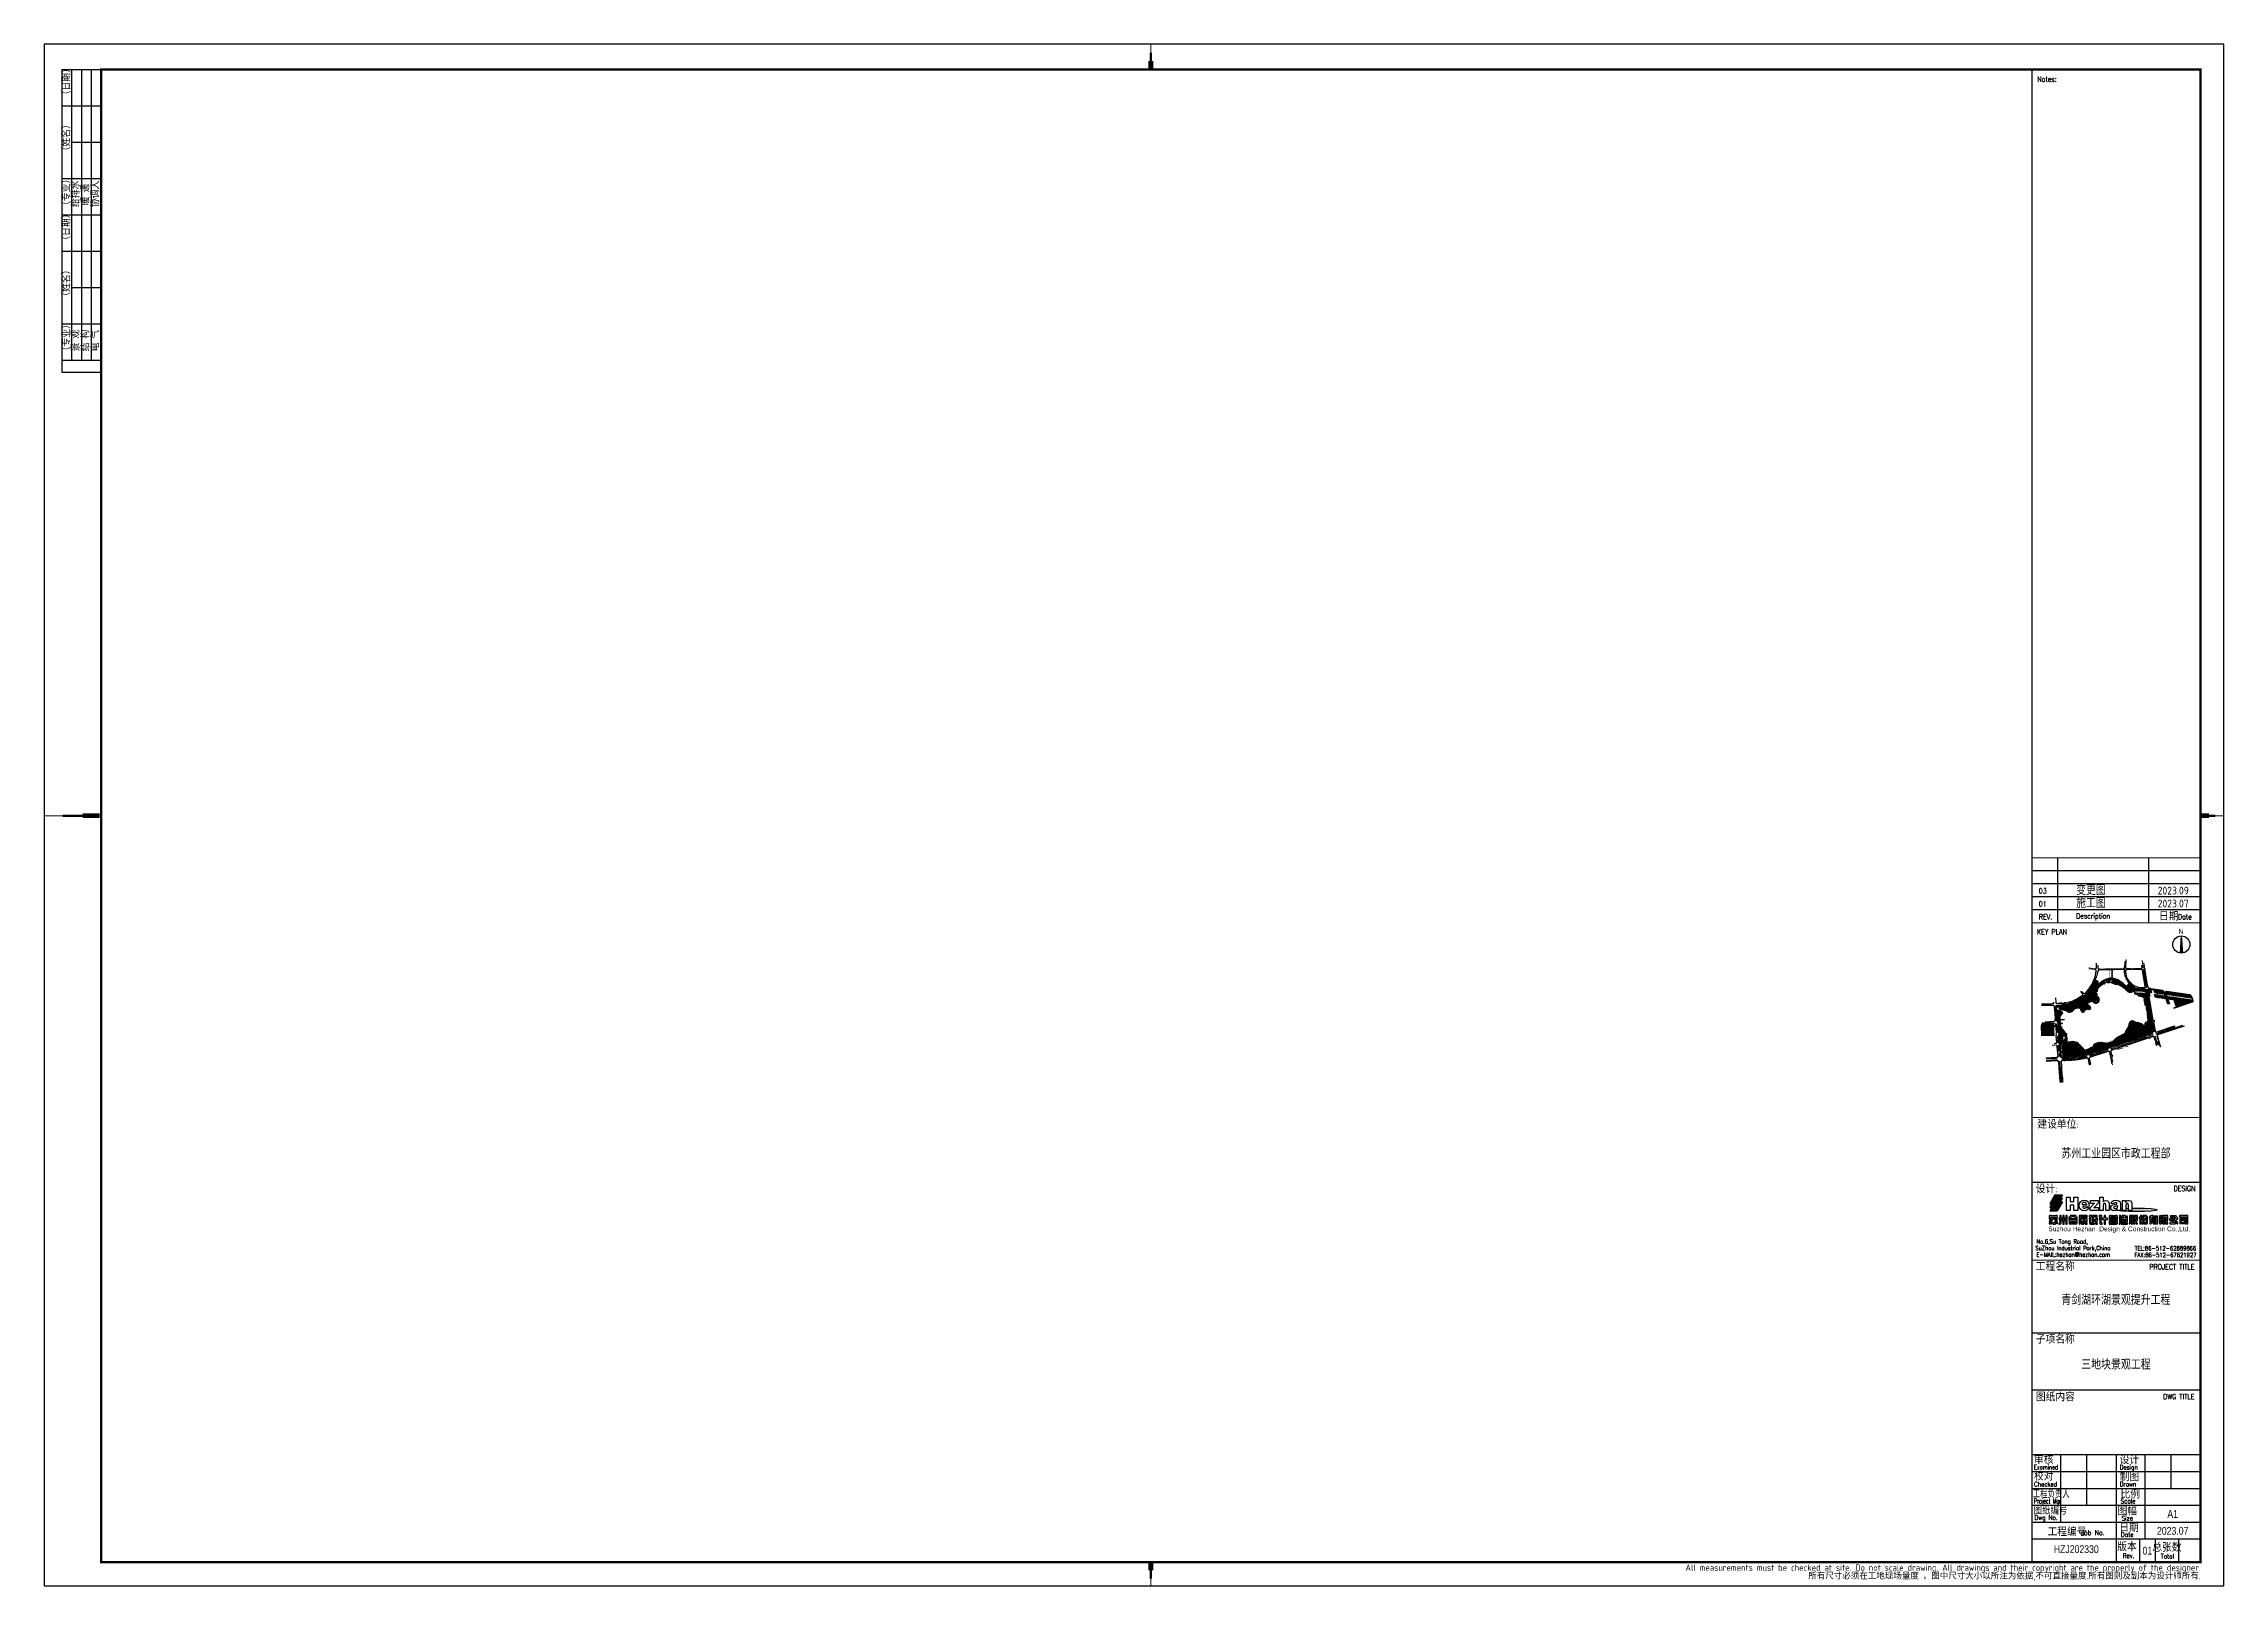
# Model space of a CAD drawing. Extents: x 216 to 1057, y -885 to -291.
import ezdxf
from ezdxf.enums import TextEntityAlignment as Align

# ---------------------------------------------------------------- set-up
doc = ezdxf.new("R2010")
doc.units = 0
doc.header["$LTSCALE"] = 1000
doc.header["$MEASUREMENT"] = 0
for name, pattern in [('2', [0]), ('ACAD_ISO05W100', [34, 24, -3, 0.5, -3, 0.5, -3]), ('CENTER', [2, 1.25, -0.25, 0.25, -0.25])]:
    doc.linetypes.add(name, pattern=pattern)
doc.layers.get('0').update_dxf_attribs({"linetype": 'CONTINUOUS'})
for name, color, linetype in [('1', 135, 'CONTINUOUS'), ('2', 235, 'CONTINUOUS'), ('A', 135, 'CONTINUOUS'), ('图签', 135, 'CONTINUOUS')]:
    doc.layers.add(name, color=color, linetype=linetype)
doc.styles.add('_HZTXT', font='romans.shx', dxfattribs={"bigfont": 'hztxt.shx'})
doc.styles.add('ARIAL', font='arial.ttf', dxfattribs={"height": 200})
doc.styles.add('EN-1', font='romans.shx', dxfattribs={"width": 0.8})
doc.styles.add('HZ-1', font='isocp.shx', dxfattribs={"bigfont": 'hztxt.shx'})
doc.styles.add('ST64S', font='arial.ttf', dxfattribs={"width": 0.8})
doc.styles.get("Standard").update_dxf_attribs({"font": 'isocp.shx', "bigfont": 'hztxt.shx'})
doc.styles.add('TITLE', font='romans.shx', dxfattribs={"width": 0.8, "height": 3.5, "bigfont": 'hztxt.shx'})
doc.styles.add('黑体', font='simhei.ttf', dxfattribs={"width": 0.8})
doc.linetypes.add('XLINE', pattern='A,1.75,[1,dgnlstyle-管线线型.shx,S=0.002832,R=0,X=0,Y=0],1.75', length=3.5)
pattern_1 = [(45, (-343244937, -671142702), (-5612.660076, 5612.660076), [])]

msp = doc.modelspace()

# ---------------------------------------------------------------- texts
at = {"layer": '1', "color": 135}
for s, height, style, width, p in [('Notes:', 2, '_HZTXT', 0.8, (984.59, -305.53, 0.13)), ('03', 2, '_HZTXT', 0.8, (985.16, -618.21, -0.37)), ('01', 2, '_HZTXT', 0.8, (985.16, -623.21, -0.37)), ('施工图', 3.5, 'TITLE', 0.8, (999.56, -623.8, -0.37)), ('变更图', 3.5, 'TITLE', 0.8, (999.56, -618.8, -0.37)), ('REV.', 2, '_HZTXT', 0.8, (985.16, -628.21, -0.37)), ('Description', 2, 'TITLE', 0.8, (999.56, -627.92, -0.37)), ('Date', 2, 'TITLE', 0.8, (1038.76, -628.2)), ('KEY PLAN', 2, '_HZTXT', 0.8, (984.42, -634, -0.37)), ('Examined', 1.821, 'EN-1', 0.65, (983.31, -840.18, 0.13)), ('Design', 1.821, 'EN-1', 0.75, (1016.31, -840.18, -0.37)), ('工程负责人', 3, 'HZ-1', 0.7, (982.84, -851.12, 0.13)), ('Checked', 1.821, 'EN-1', 0.75, (983.31, -846.68, 0.13)), ('Drawn', 1.821, 'EN-1', 0.75, (1016.31, -846.68, -0.37)), ('图纸编号', 3, 'HZ-1', 0.8, (983.18, -857.47, -2477.09)), ('Project Mgr', 1.8209, 'EN-1', 0.6, (983.31, -853.18, 0.13)), ('Scale', 1.821, 'EN-1', 0.8, (1016.65, -853.21, -2476.59)), ('Date', 1.821, 'EN-1', 0.8, (1016.79, -866.13, -2477.09)), ('Size', 1.821, 'EN-1', 0.8, (1017.08, -859.83, -2477.09)), ('Rev.', 1.821, 'EN-1', 0.8, (1017.5, -874.27, -2477.09)), ('Total', 1.821, 'EN-1', 0.8, (1032.16, -874.46, -2477.09))]:
    msp.add_text(s, height=height, dxfattribs=dict(at, style=style, width=width)).set_placement(p)
at = {"layer": '1', "color": 135, "style": 'HZ-1'}
for s, p in [('2023.09', (1030.95, -618.63)), ('2023.07', (1030.95, -623.63)), ('日期  ', (1031.47, -628.63)), ('建设单位:', (984.64, -708.78)), ('设计:', (983.97, -733.7)), ('工程名称', (984, -763.55, -0.37)), ('子项名称', (984, -791.59, -0.37)), ('图纸内容', (984.05, -813.81, -2477.09)), ('审核', (983.31, -837.98, 0.13)), ('设计', (1016.31, -838.05, -0.37)), ('校对', (983.31, -844.35, 0.13)), ('制图', (1016.31, -844.62, -0.37)), ('比例', (1016.65, -851.31, -2476.59)), ('工程编号', (988.54, -865.76, 0.13)), ('日期', (1016.17, -864.15, -2477.09))]:
    msp.add_text(s, height=3, dxfattribs=at).set_placement(p)
at = {"layer": '1', "oblique": -180, "text_generation_flag": 6}
msp.add_text('N', height=2.12, rotation=359.36971, dxfattribs=at).set_placement((1040.88, -631.79))
at = {"layer": '1', "color": 135, "width": 0.8}
for s, height, style, p in [('苏州工业园区市政工程部', 3.5, '黑体', (1014.89, -718.13, -5979.14)), ('青剑湖环湖景观提升工程', 3.5, '黑体', (1014.86, -774.51, -5979.14)), ('三地块景观工程', 3.5, '黑体', (1014.86, -799.43, -5979.14)), ('A1', 3, 'ST64S', (1036.75, -857.27)), ('2023.07', 3, 'ST64S', (1036.75, -863.77, -5979.14)), ('HZJ202330 ', 3, 'ST64S', (1000.06, -870.82, -5979.14)), ('01', 3, 'ST64S', (1027, -871.4, -2477.09))]:
    msp.add_text(s, height=height, dxfattribs=dict(at, style=style)).set_placement(p, align=Align.MIDDLE)
for s, height, style, p in [('DESIGN', 2, '_HZTXT', (1045.53, -732.85, -0.03)), ('PROJECT TITLE', 2, '_HZTXT', (1045.12, -763.06)), ('DWG TITLE', 2, '_HZTXT', (1045.12, -813.05)), ('Dwg No.', 1.821, 'EN-1', (992.43, -859.58, -2477.09)), ('Job No.', 2, '_HZTXT', (1010.52, -865.46, -0.37))]:
    msp.add_text(s, height=height, dxfattribs=dict(at, style=style)).set_placement(p, align=Align.RIGHT)
at = {"layer": '1', "style": 'ARIAL'}
msp.add_text('Suzhou Hezhan  Design & Construction Co.,Ltd.', height=1.8306, dxfattribs=at).set_placement((988.81, -748.36, -1700))
at = {"layer": '1', "style": 'EN-1', "width": 0.8}
for s, p in [(' SuZhou Industrial Park,China', (982.83, -755.68)), ('No.6,Su Tong Road, ', (984.24, -753.13)), ('E-MAIL:hezhan@hezhan.com', (984.24, -758.17))]:
    msp.add_text(s, height=1.662, dxfattribs=at).set_placement(p)
for s, p in [('TEL:86-512-62889866', (1045.82, -755.75, 0.44)), ('FAX:86-512-67621927', (1045.91, -758.31, 0.44))]:
    msp.add_text(s, height=1.662, dxfattribs=at).set_placement(p, align=Align.RIGHT)
at = {"layer": '1', "color": 135, "style": 'HZ-1'}
for s, p in [('图幅', (1019.26, -857.72, -2477.09)), ('版本', (1019.14, -871.55, -2477.09)), ('总张数', (1034.52, -871.77, -2477.09))]:
    msp.add_text(s, height=3, dxfattribs=at).set_placement(p, align=Align.CENTER)
for s, p in [('All measurements must be checked at site. Do not scale drawing. All drawings and their copyright are the properly of the designer.', (1047.56, -879.16, -2476.76)), ('所有尺寸必须在工地现场量度 ，图中尺寸大小以所注为依据,不可直接量度.所有图则及副本为设计师所有.', (1047.52, -882.43, -2476.76))]:
    msp.add_text(s, height=2.4279, dxfattribs=at).set_placement(p, align=Align.RIGHT)
at = {"layer": '图签', "style": 'HZ-1', "width": 0.9}
for s, p in [('（日期）', (226.6, -312.32, -4623.2)), ('（姓名）', (226.6, -333.9, -4623.2)), ('（专业）', (226.6, -354.93, -4623.2)), ('给排水', (230.15, -353.81, -4623.2)), ('暖 通', (233.95, -353.12, -4623.2)), ('协调人', (237.75, -353.81, -4623.2)), ('（日期）', (226.6, -368.32, -4623.2)), ('（姓名）', (226.6, -389.9, -4623.2)), ('（专业）', (226.6, -410.93, -4623.2)), ('景 观', (230.15, -409.36, -4623.2)), ('结 构', (233.95, -409.36, -4623.2)), ('电 气', (237.75, -409.36, -4623.2))]:
    msp.add_text(s, height=2.8, rotation=90, dxfattribs=at).set_placement(p)

# ---------------------------------------------------------------- blocks, each defined once
blk = doc.blocks.new('GS')
at = {"layer": 'A'}
for points, knots in [([(0.57277, 2.56549), (0.57277, 2.56549), (2.08844, 2.56549), (2.08844, 2.56549), (2.08844, 2.56549), (2.08844, 2.56549), (2.08844, 2.74419), (2.08844, 2.74419), (2.08844, 2.74419), (2.08844, 2.74419), (2.51815, 2.74419), (2.51815, 2.74419), (2.51815, 2.74419), (2.51815, 2.74419), (2.51815, 2.56549), (2.51815, 2.56549), (2.51815, 2.56549), (2.51815, 2.56549), (2.6729, 2.56549), (2.6729, 2.56549), (2.6729, 2.56549), (2.6729, 2.56549), (2.6729, 2.19538), (2.6729, 2.19538), (2.6729, 2.19538), (2.6729, 2.19538), (0, 2.19538), (0, 2.19538), (0, 2.19538), (0, 2.19538), (0, 2.56549), (0, 2.56549), (0, 2.56549), (0, 2.56549), (0.14306, 2.56549), (0.14306, 2.56549), (0.14306, 2.56549), (0.14306, 2.56549), (0.14306, 2.72077), (0.14306, 2.72077), (0.14306, 2.72077), (0.14306, 2.72077), (0.57277, 2.72077), (0.57277, 2.72077), (0.57277, 2.72077), (0.57277, 2.72077), (0.57277, 2.56549), (0.57277, 2.56549)], [0, 0, 0, 0, 0.076923077, 0.076923077, 0.076923077, 0.076923087, 0.153846154, 0.153846154, 0.153846154, 0.153846164, 0.230769231, 0.230769231, 0.230769231, 0.230769241, 0.307692308, 0.307692308, 0.307692308, 0.307692318, 0.384615385, 0.384615385, 0.384615385, 0.384615395, 0.461538462, 0.461538462, 0.461538462, 0.461538472, 0.538461538, 0.538461538, 0.538461538, 0.538461548, 0.615384615, 0.615384615, 0.615384615, 0.615384625, 0.692307692, 0.692307692, 0.692307692, 0.692307702, 0.769230769, 0.769230769, 0.769230769, 0.769230779, 0.846153846, 0.846153846, 0.846153846, 0.846153856, 1, 1, 1, 1]), ([(0.76366, 2.11185), (0.76366, 2.11185), (1.16945, 2.11185), (1.16945, 2.11185), (1.16945, 2.11185), (1.16945, 2.11185), (1.14553, 1.95711), (1.14553, 1.95711), (1.14553, 1.95711), (1.14553, 1.95711), (2.20758, 1.95711), (2.20758, 1.95711), (2.20758, 1.95711), (2.20758, 1.95711), (2.20758, 0.2505), (2.20758, 0.2505), (2.20758, 0.2505), (2.22334, 0.05145), (2.13221, -0.03969), (1.93315, -0.02392), (1.93315, -0.02392), (1.93315, -0.02392), (1.22902, -0.02392), (1.22902, -0.02392), (1.22902, -0.02392), (1.22902, -0.02392), (1.22902, 0.3223), (1.22902, 0.3223), (1.22902, 0.3223), (1.22902, 0.3223), (1.77787, 0.3223), (1.77787, 0.3223), (1.77787, 0.3223), (1.80179, 0.3223), (1.81402, 0.33806), (1.81402, 0.36963), (1.81402, 0.36963), (1.81402, 0.36963), (1.81402, 1.59866), (1.81402, 1.59866), (1.81402, 1.59866), (1.81402, 1.59866), (1.09766, 1.59866), (1.09766, 1.59866), (1.09766, 1.59866), (1.09766, 1.59866), (0.90676, 0.26222), (0.90676, 0.26222), (0.90676, 0.26222), (0.89095, 0.07944), (0.80747, -0.00812), (0.65626, 0), (0.65626, 0), (0.65626, 0), (0, 0), (0, 0), (0, 0), (0, 0), (0, 0.29834), (0, 0.29834), (0, 0.29834), (0, 0.29834), (0.40575, 0.29834), (0.40575, 0.29834), (0.40575, 0.29834), (0.50147, 0.29022), (0.54885, 0.33806), (0.54885, 0.44143), (0.54885, 0.44143), (0.54885, 0.44143), (0.7041, 1.59866), (0.7041, 1.59866), (0.7041, 1.59866), (0.7041, 1.59866), (0, 1.59866), (0, 1.59866), (0, 1.59866), (0, 1.59866), (0, 1.95711), (0, 1.95711), (0, 1.95711), (0, 1.95711), (0.73974, 1.95711), (0.73974, 1.95711), (0.73974, 1.95711), (0.73974, 1.95711), (0.76366, 2.11185), (0.76366, 2.11185)], [0, 0, 0, 0, 0.043478261, 0.043478261, 0.043478261, 0.043478271, 0.086956522, 0.086956522, 0.086956522, 0.086956532, 0.130434783, 0.130434783, 0.130434783, 0.130434793, 0.173913043, 0.173913043, 0.173913043, 0.173913053, 0.217391304, 0.217391304, 0.217391304, 0.217391314, 0.260869565, 0.260869565, 0.260869565, 0.260869575, 0.304347826, 0.304347826, 0.304347826, 0.304347836, 0.347826087, 0.347826087, 0.347826087, 0.347826097, 0.391304348, 0.391304348, 0.391304348, 0.391304358, 0.434782609, 0.434782609, 0.434782609, 0.434782619, 0.47826087, 0.47826087, 0.47826087, 0.47826088, 0.52173913, 0.52173913, 0.52173913, 0.52173914, 0.565217391, 0.565217391, 0.565217391, 0.565217401, 0.608695652, 0.608695652, 0.608695652, 0.608695662, 0.652173913, 0.652173913, 0.652173913, 0.652173923, 0.695652174, 0.695652174, 0.695652174, 0.695652184, 0.739130435, 0.739130435, 0.739130435, 0.739130445, 0.782608696, 0.782608696, 0.782608696, 0.782608706, 0.826086957, 0.826086957, 0.826086957, 0.826086967, 0.869565217, 0.869565217, 0.869565217, 0.869565227, 0.913043478, 0.913043478, 0.913043478, 0.913043488, 1, 1, 1, 1]), ([(0, 0.87114), (0, 0.87114), (0.09572, 0.87114), (0.09572, 0.87114), (0.09572, 0.87114), (0.13541, 0.86299), (0.16341, 0.89099), (0.17921, 0.95463), (0.17921, 0.95463), (0.17921, 0.95463), (0.28662, 1.37211), (0.28662, 1.37211), (0.28662, 1.37211), (0.28662, 1.37211), (0.64453, 1.37211), (0.64453, 1.37211), (0.64453, 1.37211), (0.64453, 1.37211), (0.48928, 0.78762), (0.48928, 0.78762), (0.48928, 0.78762), (0.46532, 0.63641), (0.38183, 0.56465), (0.23878, 0.57276), (0.23878, 0.57276), (0.23878, 0.57276), (0, 0.57276), (0, 0.57276), (0, 0.57276), (0, 0.57276), (0, 0.87114), (0, 0.87114)], [0, 0, 0, 0, 0.111111111, 0.111111111, 0.111111111, 0.111111121, 0.222222222, 0.222222222, 0.222222222, 0.222222232, 0.333333333, 0.333333333, 0.333333333, 0.333333343, 0.444444444, 0.444444444, 0.444444444, 0.444444454, 0.555555556, 0.555555556, 0.555555556, 0.555555566, 0.666666667, 0.666666667, 0.666666667, 0.666666677, 0.777777778, 0.777777778, 0.777777778, 0.777777788, 1, 1, 1, 1]), ([(2.4942, 0.16701), (2.39848, 0.16701), (2.34298, 0.23473), (2.32722, 0.36963), (2.32722, 0.36963), (2.32722, 0.36963), (2.24319, 1.84966), (2.24319, 1.84966), (2.24319, 1.84966), (2.24319, 1.84966), (2.56549, 1.84966), (2.56549, 1.84966), (2.56549, 1.84966), (2.56549, 1.84966), (2.63729, 0.501), (2.63729, 0.501), (2.63729, 0.501), (2.63729, 0.46128), (2.65305, 0.44143), (2.68513, 0.44143), (2.68513, 0.44143), (2.68513, 0.44143), (2.68513, 0.16701), (2.68513, 0.16701), (2.68513, 0.16701), (2.68513, 0.16701), (2.4942, 0.16701), (2.4942, 0.16701)], [0, 0, 0, 0, 0.125, 0.125, 0.125, 0.12500001, 0.25, 0.25, 0.25, 0.25000001, 0.375, 0.375, 0.375, 0.37500001, 0.5, 0.5, 0.5, 0.50000001, 0.625, 0.625, 0.625, 0.62500001, 0.75, 0.75, 0.75, 0.75000001, 1, 1, 1, 1]), ([(3.49862, 2.67293), (3.49862, 2.67293), (3.89268, 2.67293), (3.89268, 2.67293), (3.89268, 2.67293), (3.89268, 2.67293), (3.89268, 0.21485), (3.89268, 0.21485), (3.89268, 0.21485), (3.88453, 0.06364), (3.79289, -0.01577), (3.61826, -0.02392), (3.61826, -0.02392), (3.61826, -0.02392), (3.11675, -0.02392), (3.11675, -0.02392), (3.11675, -0.02392), (3.11675, -0.02392), (3.11675, 0.28615), (3.11675, 0.28615), (3.11675, 0.28615), (3.11675, 0.28615), (3.45125, 0.28615), (3.45125, 0.28615), (3.45125, 0.28615), (3.47466, 0.28615), (3.49097, 0.29834), (3.49862, 0.3223), (3.49862, 0.3223), (3.49862, 0.3223), (3.49862, 1.03812), (3.49862, 1.03812), (3.49862, 1.03812), (3.49862, 1.03812), (3.4151, 1.03812), (3.4151, 1.03812), (3.4151, 1.03812), (3.37541, 1.04627), (3.34384, 1.09361), (3.31992, 1.18118), (3.31992, 1.18118), (3.31992, 1.18118), (3.17632, 1.80182), (3.17632, 1.80182), (3.17632, 1.80182), (3.17632, 1.80182), (3.49862, 1.80182), (3.49862, 1.80182), (3.49862, 1.80182), (3.49862, 1.80182), (3.49862, 2.67293), (3.49862, 2.67293)], [0, 0, 0, 0, 0.071428571, 0.071428571, 0.071428571, 0.071428581, 0.142857143, 0.142857143, 0.142857143, 0.142857153, 0.214285714, 0.214285714, 0.214285714, 0.214285724, 0.285714286, 0.285714286, 0.285714286, 0.285714296, 0.357142857, 0.357142857, 0.357142857, 0.357142867, 0.428571429, 0.428571429, 0.428571429, 0.428571439, 0.5, 0.5, 0.5, 0.50000001, 0.571428571, 0.571428571, 0.571428571, 0.571428581, 0.642857143, 0.642857143, 0.642857143, 0.642857153, 0.714285714, 0.714285714, 0.714285714, 0.714285724, 0.785714286, 0.785714286, 0.785714286, 0.785714296, 0.857142857, 0.857142857, 0.857142857, 0.857142867, 1, 1, 1, 1]), ([(3.92829, 1.80182), (3.92829, 1.80182), (4.28624, 1.80182), (4.28624, 1.80182), (4.28624, 1.80182), (4.28624, 1.80182), (4.358, 1.55132), (4.358, 1.55132), (4.358, 1.55132), (4.36565, 1.53501), (4.38192, 1.5274), (4.40588, 1.5274), (4.40588, 1.5274), (4.40588, 1.5274), (4.4293, 1.5274), (4.4293, 1.5274), (4.4293, 1.5274), (4.4293, 1.5274), (4.4293, 2.67293), (4.4293, 2.67293), (4.4293, 2.67293), (4.4293, 2.67293), (4.84728, 2.67293), (4.84728, 2.67293), (4.84728, 2.67293), (4.84728, 2.67293), (4.84728, -0.0122), (4.84728, -0.0122), (4.84728, -0.0122), (4.84728, -0.0122), (4.4293, -0.0122), (4.4293, -0.0122), (4.4293, -0.0122), (4.4293, -0.0122), (4.4293, 1.08596), (4.4293, 1.08596), (4.4293, 1.08596), (4.4293, 1.08596), (4.25059, 1.08596), (4.25059, 1.08596), (4.25059, 1.08596), (4.13907, 1.08596), (4.07546, 1.13333), (4.05966, 1.22905), (4.05966, 1.22905), (4.05966, 1.22905), (3.92829, 1.80182), (3.92829, 1.80182)], [0, 0, 0, 0, 0.076923077, 0.076923077, 0.076923077, 0.076923087, 0.153846154, 0.153846154, 0.153846154, 0.153846164, 0.230769231, 0.230769231, 0.230769231, 0.230769241, 0.307692308, 0.307692308, 0.307692308, 0.307692318, 0.384615385, 0.384615385, 0.384615385, 0.384615395, 0.461538462, 0.461538462, 0.461538462, 0.461538472, 0.538461538, 0.538461538, 0.538461538, 0.538461548, 0.615384615, 0.615384615, 0.615384615, 0.615384625, 0.692307692, 0.692307692, 0.692307692, 0.692307702, 0.769230769, 0.769230769, 0.769230769, 0.769230779, 0.846153846, 0.846153846, 0.846153846, 0.846153856, 1, 1, 1, 1]), ([(4.89462, 1.80182), (4.89462, 1.80182), (5.22911, 1.80182), (5.22911, 1.80182), (5.22911, 1.80182), (5.22911, 1.80182), (5.32433, 1.5274), (5.32433, 1.5274), (5.32433, 1.5274), (5.34013, 1.51159), (5.36048, 1.50348), (5.3839, 1.50348), (5.3839, 1.50348), (5.3839, 1.50348), (5.40782, 1.50348), (5.40782, 1.50348), (5.40782, 1.50348), (5.40782, 1.50348), (5.40782, 2.67293), (5.40782, 2.67293), (5.40782, 2.67293), (5.40782, 2.67293), (5.81361, 2.67293), (5.81361, 2.67293), (5.81361, 2.67293), (5.81361, 2.67293), (5.81361, -0.0122), (5.81361, -0.0122), (5.81361, -0.0122), (5.81361, -0.0122), (5.40782, -0.0122), (5.40782, -0.0122), (5.40782, -0.0122), (5.40782, -0.0122), (5.40782, 1.07377), (5.40782, 1.07377), (5.40782, 1.07377), (5.40782, 1.07377), (5.25307, 1.07377), (5.25307, 1.07377), (5.25307, 1.07377), (5.12578, 1.07377), (5.05398, 1.12569), (5.03822, 1.22905), (5.03822, 1.22905), (5.03822, 1.22905), (4.89462, 1.80182), (4.89462, 1.80182)], [0, 0, 0, 0, 0.076923077, 0.076923077, 0.076923077, 0.076923087, 0.153846154, 0.153846154, 0.153846154, 0.153846164, 0.230769231, 0.230769231, 0.230769231, 0.230769241, 0.307692308, 0.307692308, 0.307692308, 0.307692318, 0.384615385, 0.384615385, 0.384615385, 0.384615395, 0.461538462, 0.461538462, 0.461538462, 0.461538472, 0.538461538, 0.538461538, 0.538461538, 0.538461548, 0.615384615, 0.615384615, 0.615384615, 0.615384625, 0.692307692, 0.692307692, 0.692307692, 0.692307702, 0.769230769, 0.769230769, 0.769230769, 0.769230779, 0.846153846, 0.846153846, 0.846153846, 0.846153856, 1, 1, 1, 1]), ([(9.07345, 1.34819), (9.07345, 1.34819), (6.3771, 1.34819), (6.3771, 1.34819), (6.3771, 1.34819), (6.3771, 1.34819), (6.3771, 1.69437), (6.3771, 1.69437), (6.3771, 1.69437), (6.3771, 1.69437), (9.07345, 1.69437), (9.07345, 1.69437), (9.07345, 1.69437), (9.07345, 1.69437), (9.07345, 1.34819), (9.07345, 1.34819)], [0, 0, 0, 0, 0.2, 0.2, 0.2, 0.20000001, 0.4, 0.4, 0.4, 0.40000001, 0.6, 0.6, 0.6, 0.60000001, 1, 1, 1, 1]), ([(6.38883, 2.20757), (6.38883, 2.20757), (6.50796, 2.20757), (6.50796, 2.20757), (6.50796, 2.20757), (6.54004, 2.19946), (6.57972, 2.22338), (6.6276, 2.27887), (6.6276, 2.27887), (6.6276, 2.27887), (6.91371, 2.70858), (6.91371, 2.70858), (6.91371, 2.70858), (6.91371, 2.70858), (8.63201, 2.70858), (8.63201, 2.70858), (8.63201, 2.70858), (8.63201, 2.70858), (8.83518, 2.30279), (8.83518, 2.30279), (8.83518, 2.30279), (8.86675, 2.23914), (8.91459, 2.20757), (8.97824, 2.20757), (8.97824, 2.20757), (8.97824, 2.20757), (9.07345, 2.20757), (9.07345, 2.20757), (9.07345, 2.20757), (9.07345, 2.20757), (9.07345, 1.86139), (9.07345, 1.86139), (9.07345, 1.86139), (9.07345, 1.86139), (8.81126, 1.86139), (8.81126, 1.86139), (8.81126, 1.86139), (8.66005, 1.85323), (8.56076, 1.90515), (8.51288, 2.01668), (8.51288, 2.01668), (8.51288, 2.01668), (8.33367, 2.36236), (8.33367, 2.36236), (8.33367, 2.36236), (8.33367, 2.36236), (7.17645, 2.36236), (7.17645, 2.36236), (7.17645, 2.36236), (7.17645, 2.36236), (6.94987, 2.00444), (6.94987, 2.00444), (6.94987, 2.00444), (6.8781, 1.90108), (6.79458, 1.85323), (6.69886, 1.86139), (6.69886, 1.86139), (6.69886, 1.86139), (6.38883, 1.86139), (6.38883, 1.86139), (6.38883, 1.86139), (6.38883, 1.86139), (6.38883, 2.20757), (6.38883, 2.20757)], [0, 0, 0, 0, 0.058823529, 0.058823529, 0.058823529, 0.058823539, 0.117647059, 0.117647059, 0.117647059, 0.117647069, 0.176470588, 0.176470588, 0.176470588, 0.176470598, 0.235294118, 0.235294118, 0.235294118, 0.235294128, 0.294117647, 0.294117647, 0.294117647, 0.294117657, 0.352941176, 0.352941176, 0.352941176, 0.352941186, 0.411764706, 0.411764706, 0.411764706, 0.411764716, 0.470588235, 0.470588235, 0.470588235, 0.470588245, 0.529411765, 0.529411765, 0.529411765, 0.529411775, 0.588235294, 0.588235294, 0.588235294, 0.588235304, 0.647058824, 0.647058824, 0.647058824, 0.647058834, 0.705882353, 0.705882353, 0.705882353, 0.705882363, 0.764705882, 0.764705882, 0.764705882, 0.764705892, 0.823529412, 0.823529412, 0.823529412, 0.823529422, 0.882352941, 0.882352941, 0.882352941, 0.882352951, 1, 1, 1, 1]), ([(9.01388, 0.35791), (9.02204, 0.11913), (8.9029, 0.00407), (8.65597, 0.01172), (8.65597, 0.01172), (8.65597, 0.01172), (6.42444, 0.01172), (6.42444, 0.01172), (6.42444, 0.01172), (6.42444, 0.01172), (6.42444, 1.16949), (6.42444, 1.16949), (6.42444, 1.16949), (6.42444, 1.16949), (9.01388, 1.16949), (9.01388, 1.16949), (9.01388, 1.16949), (9.01388, 1.16949), (9.01388, 0.35791), (9.01388, 0.35791)], [0, 0, 0, 0, 0.166666667, 0.166666667, 0.166666667, 0.166666677, 0.333333333, 0.333333333, 0.333333333, 0.333333343, 0.5, 0.5, 0.5, 0.50000001, 0.666666667, 0.666666667, 0.666666667, 0.666666677, 1, 1, 1, 1]), ([(8.57245, 0.83499), (8.57245, 0.83499), (6.85415, 0.83499), (6.85415, 0.83499), (6.85415, 0.83499), (6.85415, 0.83499), (6.85415, 0.34622), (6.85415, 0.34622), (6.85415, 0.34622), (6.85415, 0.34622), (8.47727, 0.34622), (8.47727, 0.34622), (8.47727, 0.34622), (8.54853, 0.34622), (8.5806, 0.37779), (8.57245, 0.44143), (8.57245, 0.44143), (8.57245, 0.44143), (8.57245, 0.83499), (8.57245, 0.83499)], [0, 0, 0, 0, 0.166666667, 0.166666667, 0.166666667, 0.166666677, 0.333333333, 0.333333333, 0.333333333, 0.333333343, 0.5, 0.5, 0.5, 0.50000001, 0.666666667, 0.666666667, 0.666666667, 0.666666677, 1, 1, 1, 1]), ([(9.62471, 0.34622), (9.69651, 0.33806), (9.72859, 0.36199), (9.72043, 0.41748), (9.72043, 0.41748), (9.72043, 0.41748), (9.72043, 2.70858), (9.72043, 2.70858), (9.72043, 2.70858), (9.72043, 2.70858), (12.28592, 2.70858), (12.28592, 2.70858), (12.28592, 2.70858), (12.28592, 2.70858), (12.28592, 2.19538), (12.28592, 2.19538), (12.28592, 2.19538), (12.29407, 1.97287), (12.19835, 1.86547), (11.99981, 1.87358), (11.99981, 1.87358), (11.99981, 1.87358), (10.09057, 1.87358), (10.09057, 1.87358), (10.09057, 1.87358), (10.09057, 1.87358), (10.09057, 0.3223), (10.09057, 0.3223), (10.09057, 0.3223), (10.08242, 0.10744), (9.96686, -0.00408), (9.74435, -0.0122), (9.74435, -0.0122), (9.74435, -0.0122), (9.62471, -0.0122), (9.62471, -0.0122), (9.62471, -0.0122), (9.62471, -0.0122), (9.62471, 0.34622), (9.62471, 0.34622)], [0, 0, 0, 0, 0.090909091, 0.090909091, 0.090909091, 0.090909101, 0.181818182, 0.181818182, 0.181818182, 0.181818192, 0.272727273, 0.272727273, 0.272727273, 0.272727283, 0.363636364, 0.363636364, 0.363636364, 0.363636374, 0.454545455, 0.454545455, 0.454545455, 0.454545465, 0.545454545, 0.545454545, 0.545454545, 0.545454555, 0.636363636, 0.636363636, 0.636363636, 0.636363646, 0.727272727, 0.727272727, 0.727272727, 0.727272737, 0.818181818, 0.818181818, 0.818181818, 0.818181828, 1, 1, 1, 1]), ([(11.88017, 2.38628), (11.88017, 2.38628), (10.09057, 2.38628), (10.09057, 2.38628), (10.09057, 2.38628), (10.09057, 2.38628), (10.09057, 2.19538), (10.09057, 2.19538), (10.09057, 2.19538), (10.09057, 2.19538), (11.84452, 2.19538), (11.84452, 2.19538), (11.84452, 2.19538), (11.86844, 2.19538), (11.88017, 2.20757), (11.88017, 2.23153), (11.88017, 2.23153), (11.88017, 2.23153), (11.88017, 2.38628), (11.88017, 2.38628)], [0, 0, 0, 0, 0.166666667, 0.166666667, 0.166666667, 0.166666677, 0.333333333, 0.333333333, 0.333333333, 0.333333343, 0.5, 0.5, 0.5, 0.50000001, 0.666666667, 0.666666667, 0.666666667, 0.666666677, 1, 1, 1, 1]), ([(11.66531, 1.69437), (11.66531, 1.69437), (11.66531, 1.81351), (11.66531, 1.81351), (11.66531, 1.81351), (11.66531, 1.81351), (12.07107, 1.81351), (12.07107, 1.81351), (12.07107, 1.81351), (12.07107, 1.81351), (12.07107, 1.69437), (12.07107, 1.69437), (12.07107, 1.69437), (12.07107, 1.69437), (12.27423, 1.69437), (12.27423, 1.69437), (12.27423, 1.69437), (12.27423, 1.69437), (12.27423, 1.37211), (12.27423, 1.37211), (12.27423, 1.37211), (12.27423, 1.37211), (12.07107, 1.37211), (12.07107, 1.37211), (12.07107, 1.37211), (12.07107, 1.37211), (12.07107, 1.18118), (12.07107, 1.18118), (12.07107, 1.18118), (12.07107, 1.18118), (12.28592, 1.18118), (12.28592, 1.18118), (12.28592, 1.18118), (12.28592, 1.18118), (12.28592, 0.84719), (12.28592, 0.84719), (12.28592, 0.84719), (12.28592, 0.84719), (10.72291, 0.84719), (10.72291, 0.84719), (10.72291, 0.84719), (10.72291, 0.84719), (10.72291, 0.33399), (10.72291, 0.33399), (10.72291, 0.33399), (10.73056, 0.31822), (10.74275, 0.30599), (10.75856, 0.29834), (10.75856, 0.29834), (10.75856, 0.29834), (11.18827, 0.29834), (11.18827, 0.29834), (11.18827, 0.29834), (11.18827, 0.29834), (11.18827, -0.02392), (11.18827, -0.02392), (11.18827, -0.02392), (11.18827, -0.02392), (10.55593, -0.02392), (10.55593, -0.02392), (10.55593, -0.02392), (10.40472, -0.03969), (10.33292, 0.05145), (10.34108, 0.2505), (10.34108, 0.2505), (10.34108, 0.2505), (10.34108, 0.84719), (10.34108, 0.84719), (10.34108, 0.84719), (10.34108, 0.84719), (10.19748, 0.84719), (10.19748, 0.84719), (10.19748, 0.84719), (10.19748, 0.84719), (10.19748, 1.18118), (10.19748, 1.18118), (10.19748, 1.18118), (10.19748, 1.18118), (10.42456, 1.18118), (10.42456, 1.18118), (10.42456, 1.18118), (10.42456, 1.18118), (10.42456, 1.37211), (10.42456, 1.37211), (10.42456, 1.37211), (10.42456, 1.37211), (10.24536, 1.37211), (10.24536, 1.37211), (10.24536, 1.37211), (10.24536, 1.37211), (10.24536, 1.69437), (10.24536, 1.69437), (10.24536, 1.69437), (10.24536, 1.69437), (10.42456, 1.69437), (10.42456, 1.69437), (10.42456, 1.69437), (10.42456, 1.69437), (10.42456, 1.80182), (10.42456, 1.80182), (10.42456, 1.80182), (10.42456, 1.80182), (10.83032, 1.80182), (10.83032, 1.80182), (10.83032, 1.80182), (10.83032, 1.80182), (10.83032, 1.69437), (10.83032, 1.69437), (10.83032, 1.69437), (10.83032, 1.69437), (11.66531, 1.69437), (11.66531, 1.69437)], [0, 0, 0, 0, 0.034482759, 0.034482759, 0.034482759, 0.034482769, 0.068965517, 0.068965517, 0.068965517, 0.068965527, 0.103448276, 0.103448276, 0.103448276, 0.103448286, 0.137931034, 0.137931034, 0.137931034, 0.137931044, 0.172413793, 0.172413793, 0.172413793, 0.172413803, 0.206896552, 0.206896552, 0.206896552, 0.206896562, 0.24137931, 0.24137931, 0.24137931, 0.24137932, 0.275862069, 0.275862069, 0.275862069, 0.275862079, 0.310344828, 0.310344828, 0.310344828, 0.310344838, 0.344827586, 0.344827586, 0.344827586, 0.344827596, 0.379310345, 0.379310345, 0.379310345, 0.379310355, 0.413793103, 0.413793103, 0.413793103, 0.413793113, 0.448275862, 0.448275862, 0.448275862, 0.448275872, 0.482758621, 0.482758621, 0.482758621, 0.482758631, 0.517241379, 0.517241379, 0.517241379, 0.517241389, 0.551724138, 0.551724138, 0.551724138, 0.551724148, 0.586206897, 0.586206897, 0.586206897, 0.586206907, 0.620689655, 0.620689655, 0.620689655, 0.620689665, 0.655172414, 0.655172414, 0.655172414, 0.655172424, 0.689655172, 0.689655172, 0.689655172, 0.689655182, 0.724137931, 0.724137931, 0.724137931, 0.724137941, 0.75862069, 0.75862069, 0.75862069, 0.7586207, 0.793103448, 0.793103448, 0.793103448, 0.793103458, 0.827586207, 0.827586207, 0.827586207, 0.827586217, 0.862068966, 0.862068966, 0.862068966, 0.862068976, 0.896551724, 0.896551724, 0.896551724, 0.896551734, 0.931034483, 0.931034483, 0.931034483, 0.931034493, 1, 1, 1, 1]), ([(11.66531, 1.18118), (11.66531, 1.18118), (11.66531, 1.37211), (11.66531, 1.37211), (11.66531, 1.37211), (11.66531, 1.37211), (10.83032, 1.37211), (10.83032, 1.37211), (10.83032, 1.37211), (10.83032, 1.37211), (10.83032, 1.18118), (10.83032, 1.18118), (10.83032, 1.18118), (10.83032, 1.18118), (11.66531, 1.18118), (11.66531, 1.18118)], [0, 0, 0, 0, 0.2, 0.2, 0.2, 0.20000001, 0.4, 0.4, 0.4, 0.40000001, 0.6, 0.6, 0.6, 0.60000001, 1, 1, 1, 1]), ([(10.85428, 0.78762), (10.85428, 0.78762), (11.35524, 0.78762), (11.35524, 0.78762), (11.35524, 0.78762), (11.35524, 0.78762), (11.43873, 0.70413), (11.43873, 0.70413), (11.43873, 0.70413), (11.43873, 0.70413), (11.71315, 0.70413), (11.71315, 0.70413), (11.71315, 0.70413), (11.76103, 0.70413), (11.79664, 0.72805), (11.8206, 0.77542), (11.8206, 0.77542), (11.8206, 0.77542), (12.21416, 0.77542), (12.21416, 0.77542), (12.21416, 0.77542), (12.21416, 0.77542), (12.04714, 0.501), (12.04714, 0.501), (12.04714, 0.501), (12.00746, 0.44551), (11.95958, 0.41748), (11.90409, 0.41748), (11.90409, 0.41748), (11.90409, 0.41748), (11.72488, 0.41748), (11.72488, 0.41748), (11.72488, 0.41748), (11.72488, 0.41748), (11.76103, 0.36963), (11.76103, 0.36963), (11.76103, 0.36963), (11.7926, 0.3223), (11.82468, 0.29834), (11.85621, 0.29834), (11.85621, 0.29834), (11.85621, 0.29834), (12.27423, 0.29834), (12.27423, 0.29834), (12.27423, 0.29834), (12.27423, 0.29834), (12.27423, -0.02392), (12.27423, -0.02392), (12.27423, -0.02392), (12.27423, -0.02392), (11.71315, -0.02392), (11.71315, -0.02392), (11.71315, -0.02392), (11.61794, -0.01577), (11.53037, 0.03157), (11.45046, 0.11913), (11.45046, 0.11913), (11.45046, 0.11913), (10.85428, 0.78762), (10.85428, 0.78762)], [0, 0, 0, 0, 0.0625, 0.0625, 0.0625, 0.06250001, 0.125, 0.125, 0.125, 0.12500001, 0.1875, 0.1875, 0.1875, 0.18750001, 0.25, 0.25, 0.25, 0.25000001, 0.3125, 0.3125, 0.3125, 0.31250001, 0.375, 0.375, 0.375, 0.37500001, 0.4375, 0.4375, 0.4375, 0.43750001, 0.5, 0.5, 0.5, 0.50000001, 0.5625, 0.5625, 0.5625, 0.56250001, 0.625, 0.625, 0.625, 0.62500001, 0.6875, 0.6875, 0.6875, 0.68750001, 0.75, 0.75, 0.75, 0.75000001, 0.8125, 0.8125, 0.8125, 0.81250001, 0.875, 0.875, 0.875, 0.87500001, 1, 1, 1, 1]), ([(12.86114, 1.49175), (12.86114, 1.49175), (12.86114, 1.86139), (12.86114, 1.86139), (12.86114, 1.86139), (12.86114, 1.86139), (13.42168, 1.86139), (13.42168, 1.86139), (13.42168, 1.86139), (13.42168, 1.86139), (13.42168, 0.33399), (13.42168, 0.33399), (13.42168, 0.33399), (13.42168, 0.30242), (13.43798, 0.28615), (13.46955, 0.28615), (13.46955, 0.28615), (13.46955, 0.28615), (13.6966, 0.28615), (13.6966, 0.28615), (13.6966, 0.28615), (13.6966, 0.28615), (13.6966, -0.02392), (13.6966, -0.02392), (13.6966, -0.02392), (13.6966, -0.02392), (13.24297, -0.02392), (13.24297, -0.02392), (13.24297, -0.02392), (13.09176, -0.03208), (13.02, 0.06364), (13.02812, 0.26222), (13.02812, 0.26222), (13.02812, 0.26222), (13.02812, 1.49175), (13.02812, 1.49175), (13.02812, 1.49175), (13.02812, 1.49175), (12.86114, 1.49175), (12.86114, 1.49175)], [0, 0, 0, 0, 0.090909091, 0.090909091, 0.090909091, 0.090909101, 0.181818182, 0.181818182, 0.181818182, 0.181818192, 0.272727273, 0.272727273, 0.272727273, 0.272727283, 0.363636364, 0.363636364, 0.363636364, 0.363636374, 0.454545455, 0.454545455, 0.454545455, 0.454545465, 0.545454545, 0.545454545, 0.545454545, 0.545454555, 0.636363636, 0.636363636, 0.636363636, 0.636363646, 0.727272727, 0.727272727, 0.727272727, 0.727272737, 0.818181818, 0.818181818, 0.818181818, 0.818181828, 1, 1, 1, 1]), ([(13.73225, 2.32671), (13.73225, 2.32671), (12.90898, 2.32671), (12.90898, 2.32671), (12.90898, 2.32671), (12.90898, 2.32671), (12.90898, 2.69685), (12.90898, 2.69685), (12.90898, 2.69685), (12.90898, 2.69685), (13.73225, 2.69685), (13.73225, 2.69685), (13.73225, 2.69685), (13.73225, 2.69685), (13.73225, 2.32671), (13.73225, 2.32671)], [0, 0, 0, 0, 0.2, 0.2, 0.2, 0.20000001, 0.4, 0.4, 0.4, 0.40000001, 0.6, 0.6, 0.6, 0.60000001, 1, 1, 1, 1]), ([(14.99692, 0.96632), (14.99692, 0.96632), (13.8397, 0.96632), (13.8397, 0.96632), (13.8397, 0.96632), (13.8397, 0.96632), (13.8397, 1.32423), (13.8397, 1.32423), (13.8397, 1.32423), (13.8397, 1.32423), (15.53407, 1.32423), (15.53407, 1.32423), (15.53407, 1.32423), (15.53407, 1.32423), (15.53407, 0.96632), (15.53407, 0.96632), (15.53407, 0.96632), (15.53407, 0.96632), (14.99692, 0.42971), (14.99692, 0.42971), (14.99692, 0.42971), (14.99692, 0.42971), (15.12828, 0.3223), (15.12828, 0.3223), (15.12828, 0.3223), (15.13644, 0.3223), (15.14405, 0.31822), (15.15221, 0.31007), (15.15221, 0.31007), (15.18378, 0.28615), (15.21177, 0.27442), (15.23569, 0.27442), (15.23569, 0.27442), (15.23569, 0.27442), (15.52184, 0.27442), (15.52184, 0.27442), (15.52184, 0.27442), (15.52184, 0.27442), (15.52184, -0.0122), (15.52184, -0.0122), (15.52184, -0.0122), (15.52184, -0.0122), (15.11656, -0.0122), (15.11656, -0.0122), (15.11656, -0.0122), (15.01272, -0.01985), (14.93327, 0.00407), (14.87778, 0.05956), (14.87778, 0.05956), (14.87778, 0.05956), (14.7225, 0.19093), (14.7225, 0.19093), (14.7225, 0.19093), (14.7225, 0.19093), (14.55552, 0.04787), (14.55552, 0.04787), (14.55552, 0.04787), (14.51579, -0.00812), (14.43231, -0.03208), (14.30502, -0.02392), (14.30502, -0.02392), (14.30502, -0.02392), (13.81574, -0.02392), (13.81574, -0.02392), (13.81574, -0.02392), (13.81574, -0.02392), (13.81574, 0.27442), (13.81574, 0.27442), (13.81574, 0.27442), (13.81574, 0.27442), (14.19761, 0.27442), (14.19761, 0.27442), (14.19761, 0.27442), (14.22153, 0.27442), (14.25717, 0.28615), (14.30502, 0.31007), (14.30502, 0.31007), (14.30502, 0.31007), (14.41246, 0.40579), (14.41246, 0.40579), (14.41246, 0.40579), (14.41246, 0.40579), (13.87531, 0.83499), (13.87531, 0.83499), (13.87531, 0.83499), (13.87531, 0.83499), (14.48372, 0.83499), (14.48372, 0.83499), (14.48372, 0.83499), (14.48372, 0.83499), (14.69857, 0.65629), (14.69857, 0.65629), (14.69857, 0.65629), (14.69857, 0.65629), (14.99692, 0.96632), (14.99692, 0.96632)], [0, 0, 0, 0, 0.04, 0.04, 0.04, 0.04000001, 0.08, 0.08, 0.08, 0.08000001, 0.12, 0.12, 0.12, 0.12000001, 0.16, 0.16, 0.16, 0.16000001, 0.2, 0.2, 0.2, 0.20000001, 0.24, 0.24, 0.24, 0.24000001, 0.28, 0.28, 0.28, 0.28000001, 0.32, 0.32, 0.32, 0.32000001, 0.36, 0.36, 0.36, 0.36000001, 0.4, 0.4, 0.4, 0.40000001, 0.44, 0.44, 0.44, 0.44000001, 0.48, 0.48, 0.48, 0.48000001, 0.52, 0.52, 0.52, 0.52000001, 0.56, 0.56, 0.56, 0.56000001, 0.6, 0.6, 0.6, 0.60000001, 0.64, 0.64, 0.64, 0.64000001, 0.68, 0.68, 0.68, 0.68000001, 0.72, 0.72, 0.72, 0.72000001, 0.76, 0.76, 0.76, 0.76000001, 0.8, 0.8, 0.8, 0.80000001, 0.84, 0.84, 0.84, 0.84000001, 0.88, 0.88, 0.88, 0.88000001, 0.92, 0.92, 0.92, 0.92000001, 1, 1, 1, 1]), ([(13.89926, 1.78959), (13.9308, 1.78959), (13.94711, 1.80997), (13.94711, 1.84966), (13.94711, 1.84966), (13.94711, 1.84966), (13.94711, 2.70858), (13.94711, 2.70858), (13.94711, 2.70858), (13.94711, 2.70858), (15.43835, 2.70858), (15.43835, 2.70858), (15.43835, 2.70858), (15.43835, 2.70858), (15.43835, 1.83747), (15.43835, 1.83747), (15.43835, 1.83747), (15.43835, 1.8059), (15.45055, 1.78959), (15.47451, 1.78959), (15.47451, 1.78959), (15.47451, 1.78959), (15.53407, 1.78959), (15.53407, 1.78959), (15.53407, 1.78959), (15.53407, 1.78959), (15.53407, 1.46783), (15.53407, 1.46783), (15.53407, 1.46783), (15.53407, 1.46783), (15.23569, 1.46783), (15.23569, 1.46783), (15.23569, 1.46783), (15.11656, 1.47544), (15.05291, 1.55897), (15.0448, 1.7183), (15.0448, 1.7183), (15.0448, 1.7183), (15.0448, 2.35067), (15.0448, 2.35067), (15.0448, 2.35067), (15.0448, 2.35067), (14.34066, 2.35067), (14.34066, 2.35067), (14.34066, 2.35067), (14.34066, 2.35067), (14.34066, 1.73002), (14.34066, 1.73002), (14.34066, 1.73002), (14.35643, 1.53147), (14.28517, 1.43983), (14.12581, 1.4556), (14.12581, 1.4556), (14.12581, 1.4556), (13.82746, 1.4556), (13.82746, 1.4556), (13.82746, 1.4556), (13.82746, 1.4556), (13.82746, 1.78959), (13.82746, 1.78959), (13.82746, 1.78959), (13.82746, 1.78959), (13.89926, 1.78959), (13.89926, 1.78959)], [0, 0, 0, 0, 0.058823529, 0.058823529, 0.058823529, 0.058823539, 0.117647059, 0.117647059, 0.117647059, 0.117647069, 0.176470588, 0.176470588, 0.176470588, 0.176470598, 0.235294118, 0.235294118, 0.235294118, 0.235294128, 0.294117647, 0.294117647, 0.294117647, 0.294117657, 0.352941176, 0.352941176, 0.352941176, 0.352941186, 0.411764706, 0.411764706, 0.411764706, 0.411764716, 0.470588235, 0.470588235, 0.470588235, 0.470588245, 0.529411765, 0.529411765, 0.529411765, 0.529411775, 0.588235294, 0.588235294, 0.588235294, 0.588235304, 0.647058824, 0.647058824, 0.647058824, 0.647058834, 0.705882353, 0.705882353, 0.705882353, 0.705882363, 0.764705882, 0.764705882, 0.764705882, 0.764705892, 0.823529412, 0.823529412, 0.823529412, 0.823529422, 0.882352941, 0.882352941, 0.882352941, 0.882352951, 1, 1, 1, 1]), ([(16.04969, 1.46783), (16.04969, 1.46783), (16.04969, 1.86139), (16.04969, 1.86139), (16.04969, 1.86139), (16.04969, 1.86139), (16.74159, 1.86139), (16.74159, 1.86139), (16.74159, 1.86139), (16.74159, 1.86139), (16.74159, 0.40579), (16.74159, 0.40579), (16.74159, 0.40579), (16.74159, 0.34979), (16.76551, 0.3223), (16.81339, 0.3223), (16.81339, 0.3223), (16.81339, 0.3223), (17.02774, 0.3223), (17.02774, 0.3223), (17.02774, 0.3223), (17.02774, 0.3223), (17.02774, -0.0122), (17.02774, -0.0122), (17.02774, -0.0122), (17.02774, -0.0122), (16.53897, -0.0122), (16.53897, -0.0122), (16.53897, -0.0122), (16.37145, -0.03561), (16.29611, 0.05549), (16.31188, 0.26222), (16.31188, 0.26222), (16.31188, 0.26222), (16.31188, 1.46783), (16.31188, 1.46783), (16.31188, 1.46783), (16.31188, 1.46783), (16.04969, 1.46783), (16.04969, 1.46783)], [0, 0, 0, 0, 0.090909091, 0.090909091, 0.090909091, 0.090909101, 0.181818182, 0.181818182, 0.181818182, 0.181818192, 0.272727273, 0.272727273, 0.272727273, 0.272727283, 0.363636364, 0.363636364, 0.363636364, 0.363636374, 0.454545455, 0.454545455, 0.454545455, 0.454545465, 0.545454545, 0.545454545, 0.545454545, 0.545454555, 0.636363636, 0.636363636, 0.636363636, 0.636363646, 0.727272727, 0.727272727, 0.727272727, 0.727272737, 0.818181818, 0.818181818, 0.818181818, 0.818181828, 1, 1, 1, 1]), ([(16.99209, 2.68462), (16.99209, 2.68462), (16.99209, 2.27887), (16.99209, 2.27887), (16.99209, 2.27887), (16.99209, 2.27887), (16.06142, 2.27887), (16.06142, 2.27887), (16.06142, 2.27887), (16.06142, 2.27887), (16.06142, 2.68462), (16.06142, 2.68462), (16.06142, 2.68462), (16.06142, 2.68462), (16.99209, 2.68462), (16.99209, 2.68462)], [0, 0, 0, 0, 0.2, 0.2, 0.2, 0.20000001, 0.4, 0.4, 0.4, 0.40000001, 0.6, 0.6, 0.6, 0.60000001, 1, 1, 1, 1]), ([(17.69623, 1.86139), (17.69623, 1.86139), (17.69623, 2.69685), (17.69623, 2.69685), (17.69623, 2.69685), (17.69623, 2.69685), (18.17327, 2.69685), (18.17327, 2.69685), (18.17327, 2.69685), (18.17327, 2.69685), (18.17327, 1.86139), (18.17327, 1.86139), (18.17327, 1.86139), (18.17327, 1.86139), (18.80611, 1.86139), (18.80611, 1.86139), (18.80611, 1.86139), (18.80611, 1.86139), (18.80611, 1.47952), (18.80611, 1.47952), (18.80611, 1.47952), (18.80611, 1.47952), (18.17327, 1.47952), (18.17327, 1.47952), (18.17327, 1.47952), (18.17327, 1.47952), (18.17327, -0.0122), (18.17327, -0.0122), (18.17327, -0.0122), (18.17327, -0.0122), (17.69623, -0.0122), (17.69623, -0.0122), (17.69623, -0.0122), (17.69623, -0.0122), (17.69623, 1.47952), (17.69623, 1.47952), (17.69623, 1.47952), (17.69623, 1.47952), (17.03994, 1.47952), (17.03994, 1.47952), (17.03994, 1.47952), (17.03994, 1.47952), (17.03994, 1.86139), (17.03994, 1.86139), (17.03994, 1.86139), (17.03994, 1.86139), (17.69623, 1.86139), (17.69623, 1.86139)], [0, 0, 0, 0, 0.076923077, 0.076923077, 0.076923077, 0.076923087, 0.153846154, 0.153846154, 0.153846154, 0.153846164, 0.230769231, 0.230769231, 0.230769231, 0.230769241, 0.307692308, 0.307692308, 0.307692308, 0.307692318, 0.384615385, 0.384615385, 0.384615385, 0.384615395, 0.461538462, 0.461538462, 0.461538462, 0.461538472, 0.538461538, 0.538461538, 0.538461538, 0.538461548, 0.615384615, 0.615384615, 0.615384615, 0.615384625, 0.692307692, 0.692307692, 0.692307692, 0.692307702, 0.769230769, 0.769230769, 0.769230769, 0.769230779, 0.846153846, 0.846153846, 0.846153846, 0.846153856, 1, 1, 1, 1]), ([(19.28561, 2.57721), (19.28561, 2.57721), (19.47651, 2.57721), (19.47651, 2.57721), (19.47651, 2.57721), (19.47651, 2.57721), (19.47651, 2.69685), (19.47651, 2.69685), (19.47651, 2.69685), (19.47651, 2.69685), (19.89403, 2.69685), (19.89403, 2.69685), (19.89403, 2.69685), (19.89403, 2.69685), (19.96579, 2.57721), (19.96579, 2.57721), (19.96579, 2.57721), (19.96579, 2.57721), (21.30226, 2.57721), (21.30226, 2.57721), (21.30226, 2.57721), (21.30226, 2.57721), (21.36182, 2.70858), (21.36182, 2.70858), (21.36182, 2.70858), (21.36182, 2.70858), (21.7793, 2.70858), (21.7793, 2.70858), (21.7793, 2.70858), (21.7793, 2.70858), (21.7793, 2.57721), (21.7793, 2.57721), (21.7793, 2.57721), (21.7793, 2.57721), (21.97024, 2.57721), (21.97024, 2.57721), (21.97024, 2.57721), (21.97024, 2.57721), (21.97024, 2.24322), (21.97024, 2.24322), (21.97024, 2.24322), (21.97024, 2.24322), (19.28561, 2.24322), (19.28561, 2.24322), (19.28561, 2.24322), (19.28561, 2.24322), (19.28561, 2.57721), (19.28561, 2.57721)], [0, 0, 0, 0, 0.076923077, 0.076923077, 0.076923077, 0.076923087, 0.153846154, 0.153846154, 0.153846154, 0.153846164, 0.230769231, 0.230769231, 0.230769231, 0.230769241, 0.307692308, 0.307692308, 0.307692308, 0.307692318, 0.384615385, 0.384615385, 0.384615385, 0.384615395, 0.461538462, 0.461538462, 0.461538462, 0.461538472, 0.538461538, 0.538461538, 0.538461538, 0.538461548, 0.615384615, 0.615384615, 0.615384615, 0.615384625, 0.692307692, 0.692307692, 0.692307692, 0.692307702, 0.769230769, 0.769230769, 0.769230769, 0.769230779, 0.846153846, 0.846153846, 0.846153846, 0.846153856, 1, 1, 1, 1]), ([(21.94682, 1.09769), (21.95443, 0.96224), (21.88675, 0.89864), (21.74366, 0.90675), (21.74366, 0.90675), (21.74366, 0.90675), (19.28561, 0.90675), (19.28561, 0.90675), (19.28561, 0.90675), (19.28561, 0.90675), (19.28561, 1.61089), (19.28561, 1.61089), (19.28561, 1.61089), (19.28561, 1.61089), (21.94682, 1.61089), (21.94682, 1.61089), (21.94682, 1.61089), (21.94682, 1.61089), (21.94682, 1.09769), (21.94682, 1.09769)], [0, 0, 0, 0, 0.166666667, 0.166666667, 0.166666667, 0.166666677, 0.333333333, 0.333333333, 0.333333333, 0.333333343, 0.5, 0.5, 0.5, 0.50000001, 0.666666667, 0.666666667, 0.666666667, 0.666666677, 1, 1, 1, 1]), ([(19.71532, 1.7061), (19.71532, 1.7061), (19.2973, 1.7061), (19.2973, 1.7061), (19.2973, 1.7061), (19.2973, 1.7061), (19.2973, 2.12409), (19.2973, 2.12409), (19.2973, 2.12409), (19.2973, 2.12409), (21.95851, 2.12409), (21.95851, 2.12409), (21.95851, 2.12409), (21.95851, 2.12409), (21.95851, 1.7061), (21.95851, 1.7061), (21.95851, 1.7061), (21.95851, 1.7061), (21.54103, 1.7061), (21.54103, 1.7061), (21.54103, 1.7061), (21.54103, 1.7061), (21.54103, 1.81351), (21.54103, 1.81351), (21.54103, 1.81351), (21.54103, 1.81351), (19.71532, 1.81351), (19.71532, 1.81351), (19.71532, 1.81351), (19.71532, 1.81351), (19.71532, 1.7061), (19.71532, 1.7061)], [0, 0, 0, 0, 0.111111111, 0.111111111, 0.111111111, 0.111111121, 0.222222222, 0.222222222, 0.222222222, 0.222222232, 0.333333333, 0.333333333, 0.333333333, 0.333333343, 0.444444444, 0.444444444, 0.444444444, 0.444444454, 0.555555556, 0.555555556, 0.555555556, 0.555555566, 0.666666667, 0.666666667, 0.666666667, 0.666666677, 0.777777778, 0.777777778, 0.777777778, 0.777777788, 1, 1, 1, 1]), ([(21.95851, 0.79934), (21.95851, 0.79934), (21.95851, 0.19093), (21.95851, 0.19093), (21.95851, 0.19093), (21.98247, 0.03972), (21.89894, -0.028), (21.70804, -0.0122), (21.70804, -0.0122), (21.70804, -0.0122), (19.2973, -0.0122), (19.2973, -0.0122), (19.2973, -0.0122), (19.2973, -0.0122), (19.2973, 0.79934), (19.2973, 0.79934), (19.2973, 0.79934), (19.2973, 0.79934), (21.95851, 0.79934), (21.95851, 0.79934)], [0, 0, 0, 0, 0.166666667, 0.166666667, 0.166666667, 0.166666677, 0.333333333, 0.333333333, 0.333333333, 0.333333343, 0.5, 0.5, 0.5, 0.50000001, 0.666666667, 0.666666667, 0.666666667, 0.666666677, 1, 1, 1, 1]), ([(19.72701, 1.18118), (19.72701, 1.18118), (21.45754, 1.18118), (21.45754, 1.18118), (21.45754, 1.18118), (21.48911, 1.18118), (21.50488, 1.20106), (21.50488, 1.24074), (21.50488, 1.24074), (21.50488, 1.24074), (21.50488, 1.33646), (21.50488, 1.33646), (21.50488, 1.33646), (21.50488, 1.33646), (19.72701, 1.33646), (19.72701, 1.33646), (19.72701, 1.33646), (19.72701, 1.33646), (19.72701, 1.18118), (19.72701, 1.18118)], [0, 0, 0, 0, 0.166666667, 0.166666667, 0.166666667, 0.166666677, 0.333333333, 0.333333333, 0.333333333, 0.333333343, 0.5, 0.5, 0.5, 0.50000001, 0.666666667, 0.666666667, 0.666666667, 0.666666677, 1, 1, 1, 1]), ([(21.43362, 0.26222), (21.50488, 0.25458), (21.53695, 0.28257), (21.5288, 0.34622), (21.5288, 0.34622), (21.5288, 0.34622), (21.5288, 0.5132), (21.5288, 0.5132), (21.5288, 0.5132), (21.5288, 0.5132), (19.73924, 0.5132), (19.73924, 0.5132), (19.73924, 0.5132), (19.73924, 0.5132), (19.73924, 0.26222), (19.73924, 0.26222), (19.73924, 0.26222), (19.73924, 0.26222), (21.43362, 0.26222), (21.43362, 0.26222)], [0, 0, 0, 0, 0.166666667, 0.166666667, 0.166666667, 0.166666677, 0.333333333, 0.333333333, 0.333333333, 0.333333343, 0.5, 0.5, 0.5, 0.50000001, 0.666666667, 0.666666667, 0.666666667, 0.666666677, 1, 1, 1, 1]), ([(22.61722, 1.78959), (22.61722, 1.78959), (22.47416, 1.78959), (22.47416, 1.78959), (22.47416, 1.78959), (22.47416, 1.78959), (22.47416, 2.13581), (22.47416, 2.13581), (22.47416, 2.13581), (22.47416, 2.13581), (23.04693, 2.13581), (23.04693, 2.13581), (23.04693, 2.13581), (23.04693, 2.13581), (23.04693, 0.48927), (23.04693, 0.48927), (23.04693, 0.48927), (23.12634, 0.37779), (23.23379, 0.31414), (23.36919, 0.29834), (23.36919, 0.29834), (23.36919, 0.29834), (25.19443, 0.29834), (25.19443, 0.29834), (25.19443, 0.29834), (25.19443, 0.29834), (25.19443, -0.0122), (25.19443, -0.0122), (25.19443, -0.0122), (25.19443, -0.0122), (23.27347, -0.0122), (23.27347, -0.0122), (23.27347, -0.0122), (23.14622, -0.0122), (23.04693, 0.03564), (22.97513, 0.13136), (22.97513, 0.13136), (22.91964, 0.02799), (22.84788, -0.01985), (22.76027, -0.0122), (22.76027, -0.0122), (22.76027, -0.0122), (22.48585, -0.0122), (22.48585, -0.0122), (22.48585, -0.0122), (22.48585, -0.0122), (22.48585, 0.28615), (22.48585, 0.28615), (22.48585, 0.28615), (22.48585, 0.28615), (22.55765, 0.28615), (22.55765, 0.28615), (22.55765, 0.28615), (22.60553, 0.2785), (22.62537, 0.30599), (22.61722, 0.36963), (22.61722, 0.36963), (22.61722, 0.36963), (22.61722, 1.78959), (22.61722, 1.78959)], [0, 0, 0, 0, 0.0625, 0.0625, 0.0625, 0.06250001, 0.125, 0.125, 0.125, 0.12500001, 0.1875, 0.1875, 0.1875, 0.18750001, 0.25, 0.25, 0.25, 0.25000001, 0.3125, 0.3125, 0.3125, 0.31250001, 0.375, 0.375, 0.375, 0.37500001, 0.4375, 0.4375, 0.4375, 0.43750001, 0.5, 0.5, 0.5, 0.50000001, 0.5625, 0.5625, 0.5625, 0.56250001, 0.625, 0.625, 0.625, 0.62500001, 0.6875, 0.6875, 0.6875, 0.68750001, 0.75, 0.75, 0.75, 0.75000001, 0.8125, 0.8125, 0.8125, 0.81250001, 0.875, 0.875, 0.875, 0.87500001, 1, 1, 1, 1]), ([(22.56938, 2.25545), (22.56938, 2.25545), (22.56938, 2.70858), (22.56938, 2.70858), (22.56938, 2.70858), (22.56938, 2.70858), (23.0347, 2.70858), (23.0347, 2.70858), (23.0347, 2.70858), (23.0347, 2.70858), (23.0347, 2.25545), (23.0347, 2.25545), (23.0347, 2.25545), (23.0347, 2.25545), (22.56938, 2.25545), (22.56938, 2.25545)], [0, 0, 0, 0, 0.2, 0.2, 0.2, 0.20000001, 0.4, 0.4, 0.4, 0.40000001, 0.6, 0.6, 0.6, 0.60000001, 1, 1, 1, 1]), ([(23.82232, 2.55329), (23.82232, 2.55329), (24.01325, 2.55329), (24.01325, 2.55329), (24.01325, 2.55329), (24.01325, 2.55329), (24.01325, 2.7325), (24.01325, 2.7325), (24.01325, 2.7325), (24.01325, 2.7325), (24.46688, 2.7325), (24.46688, 2.7325), (24.46688, 2.7325), (24.46688, 2.7325), (24.46688, 2.55329), (24.46688, 2.55329), (24.46688, 2.55329), (24.46688, 2.55329), (25.13487, 2.55329), (25.13487, 2.55329), (25.13487, 2.55329), (25.13487, 2.55329), (25.13487, 2.20757), (25.13487, 2.20757), (25.13487, 2.20757), (25.13487, 2.20757), (24.46688, 2.20757), (24.46688, 2.20757), (24.46688, 2.20757), (24.46688, 2.20757), (24.46688, 1.92096), (24.46688, 1.92096), (24.46688, 1.92096), (24.46688, 1.92096), (25.19443, 1.92096), (25.19443, 1.92096), (25.19443, 1.92096), (25.19443, 1.92096), (25.19443, 1.57524), (25.19443, 1.57524), (25.19443, 1.57524), (25.19443, 1.57524), (23.16606, 1.57524), (23.16606, 1.57524), (23.16606, 1.57524), (23.16606, 1.57524), (23.16606, 1.92096), (23.16606, 1.92096), (23.16606, 1.92096), (23.16606, 1.92096), (24.01325, 1.92096), (24.01325, 1.92096), (24.01325, 1.92096), (24.01325, 1.92096), (24.01325, 2.20757), (24.01325, 2.20757), (24.01325, 2.20757), (24.01325, 2.20757), (23.69099, 2.20757), (23.69099, 2.20757), (23.69099, 2.20757), (23.69099, 2.20757), (23.6197, 2.08793), (23.6197, 2.08793), (23.6197, 2.08793), (23.59577, 2.03244), (23.53978, 2.00852), (23.45272, 2.01668), (23.45272, 2.01668), (23.45272, 2.01668), (23.15434, 2.01668), (23.15434, 2.01668), (23.15434, 2.01668), (23.15434, 2.01668), (23.15434, 2.32671), (23.15434, 2.32671), (23.15434, 2.32671), (23.15434, 2.32671), (23.23786, 2.32671), (23.23786, 2.32671), (23.23786, 2.32671), (23.2852, 2.32671), (23.32135, 2.35471), (23.34527, 2.41023), (23.34527, 2.41023), (23.34527, 2.41023), (23.47613, 2.68462), (23.47613, 2.68462), (23.47613, 2.68462), (23.47613, 2.68462), (23.88189, 2.68462), (23.88189, 2.68462), (23.88189, 2.68462), (23.88189, 2.68462), (23.82232, 2.55329), (23.82232, 2.55329)], [0, 0, 0, 0, 0.04, 0.04, 0.04, 0.04000001, 0.08, 0.08, 0.08, 0.08000001, 0.12, 0.12, 0.12, 0.12000001, 0.16, 0.16, 0.16, 0.16000001, 0.2, 0.2, 0.2, 0.20000001, 0.24, 0.24, 0.24, 0.24000001, 0.28, 0.28, 0.28, 0.28000001, 0.32, 0.32, 0.32, 0.32000001, 0.36, 0.36, 0.36, 0.36000001, 0.4, 0.4, 0.4, 0.40000001, 0.44, 0.44, 0.44, 0.44000001, 0.48, 0.48, 0.48, 0.48000001, 0.52, 0.52, 0.52, 0.52000001, 0.56, 0.56, 0.56, 0.56000001, 0.6, 0.6, 0.6, 0.60000001, 0.64, 0.64, 0.64, 0.64000001, 0.68, 0.68, 0.68, 0.68000001, 0.72, 0.72, 0.72, 0.72000001, 0.76, 0.76, 0.76, 0.76000001, 0.8, 0.8, 0.8, 0.80000001, 0.84, 0.84, 0.84, 0.84000001, 0.88, 0.88, 0.88, 0.88000001, 0.92, 0.92, 0.92, 0.92000001, 1, 1, 1, 1]), ([(23.23786, 0.42971), (23.23786, 0.42971), (23.23786, 1.44391), (23.23786, 1.44391), (23.23786, 1.44391), (23.23786, 1.44391), (25.13487, 1.44391), (25.13487, 1.44391), (25.13487, 1.44391), (25.13487, 1.44391), (25.13487, 0.65629), (25.13487, 0.65629), (25.13487, 0.65629), (25.15114, 0.48927), (25.08345, 0.41343), (24.93224, 0.42971), (24.93224, 0.42971), (24.93224, 0.42971), (23.23786, 0.42971), (23.23786, 0.42971)], [0, 0, 0, 0, 0.166666667, 0.166666667, 0.166666667, 0.166666677, 0.333333333, 0.333333333, 0.333333333, 0.333333343, 0.5, 0.5, 0.5, 0.50000001, 0.666666667, 0.666666667, 0.666666667, 0.666666677, 1, 1, 1, 1]), ([(23.66703, 0.77542), (23.66703, 0.77542), (24.62167, 0.77542), (24.62167, 0.77542), (24.62167, 0.77542), (24.68531, 0.76777), (24.71331, 0.79934), (24.70566, 0.87114), (24.70566, 0.87114), (24.70566, 0.87114), (24.70566, 1.12161), (24.70566, 1.12161), (24.70566, 1.12161), (24.70566, 1.12161), (23.66703, 1.12161), (23.66703, 1.12161), (23.66703, 1.12161), (23.66703, 1.12161), (23.66703, 0.77542), (23.66703, 0.77542)], [0, 0, 0, 0, 0.166666667, 0.166666667, 0.166666667, 0.166666677, 0.333333333, 0.333333333, 0.333333333, 0.333333343, 0.5, 0.5, 0.5, 0.50000001, 0.666666667, 0.666666667, 0.666666667, 0.666666677, 1, 1, 1, 1]), ([(25.85314, 2.68462), (25.85314, 2.68462), (27.01087, 2.68462), (27.01087, 2.68462), (27.01087, 2.68462), (27.01087, 2.68462), (27.01087, 0.2505), (27.01087, 0.2505), (27.01087, 0.2505), (27.01852, 0.10744), (26.91923, 0.03564), (26.71253, 0.03564), (26.71253, 0.03564), (26.71253, 0.03564), (26.39026, 0.03564), (26.39026, 0.03564), (26.39026, 0.03564), (26.39026, 0.03564), (26.39026, 0.33399), (26.39026, 0.33399), (26.39026, 0.33399), (26.39026, 0.33399), (26.55724, 0.33399), (26.55724, 0.33399), (26.55724, 0.33399), (26.58931, 0.33399), (26.60512, 0.35791), (26.60512, 0.40579), (26.60512, 0.40579), (26.60512, 0.40579), (26.60512, 0.79934), (26.60512, 0.79934), (26.60512, 0.79934), (26.60512, 0.79934), (26.27113, 0.79934), (26.27113, 0.79934), (26.27113, 0.79934), (26.27113, 0.79934), (26.27113, 0.27442), (26.27113, 0.27442), (26.27113, 0.27442), (26.27877, 0.12321), (26.17541, 0.04787), (25.96055, 0.04787), (25.96055, 0.04787), (25.96055, 0.04787), (25.73401, 0.04787), (25.73401, 0.04787), (25.73401, 0.04787), (25.73401, 0.04787), (25.73401, 0.33399), (25.73401, 0.33399), (25.73401, 0.33399), (25.73401, 0.33399), (25.79357, 0.33399), (25.79357, 0.33399), (25.79357, 0.33399), (25.83326, 0.34214), (25.85314, 0.36963), (25.85314, 0.41748), (25.85314, 0.41748), (25.85314, 0.41748), (25.85314, 2.68462), (25.85314, 2.68462)], [0, 0, 0, 0, 0.058823529, 0.058823529, 0.058823529, 0.058823539, 0.117647059, 0.117647059, 0.117647059, 0.117647069, 0.176470588, 0.176470588, 0.176470588, 0.176470598, 0.235294118, 0.235294118, 0.235294118, 0.235294128, 0.294117647, 0.294117647, 0.294117647, 0.294117657, 0.352941176, 0.352941176, 0.352941176, 0.352941186, 0.411764706, 0.411764706, 0.411764706, 0.411764716, 0.470588235, 0.470588235, 0.470588235, 0.470588245, 0.529411765, 0.529411765, 0.529411765, 0.529411775, 0.588235294, 0.588235294, 0.588235294, 0.588235304, 0.647058824, 0.647058824, 0.647058824, 0.647058834, 0.705882353, 0.705882353, 0.705882353, 0.705882363, 0.764705882, 0.764705882, 0.764705882, 0.764705892, 0.823529412, 0.823529412, 0.823529412, 0.823529422, 0.882352941, 0.882352941, 0.882352941, 0.882352951, 1, 1, 1, 1]), ([(26.60512, 1.90923), (26.60512, 1.90923), (26.60512, 2.37459), (26.60512, 2.37459), (26.60512, 2.37459), (26.60512, 2.37459), (26.27113, 2.37459), (26.27113, 2.37459), (26.27113, 2.37459), (26.27113, 2.37459), (26.27113, 1.90923), (26.27113, 1.90923), (26.27113, 1.90923), (26.27113, 1.90923), (26.60512, 1.90923), (26.60512, 1.90923)], [0, 0, 0, 0, 0.2, 0.2, 0.2, 0.20000001, 0.4, 0.4, 0.4, 0.40000001, 0.6, 0.6, 0.6, 0.60000001, 1, 1, 1, 1]), ([(26.60512, 1.09769), (26.60512, 1.09769), (26.60512, 1.57524), (26.60512, 1.57524), (26.60512, 1.57524), (26.60512, 1.57524), (26.27113, 1.57524), (26.27113, 1.57524), (26.27113, 1.57524), (26.27113, 1.57524), (26.27113, 1.09769), (26.27113, 1.09769), (26.27113, 1.09769), (26.27113, 1.09769), (26.60512, 1.09769), (26.60512, 1.09769)], [0, 0, 0, 0, 0.2, 0.2, 0.2, 0.20000001, 0.4, 0.4, 0.4, 0.40000001, 0.6, 0.6, 0.6, 0.60000001, 1, 1, 1, 1]), ([(27.08216, 1.88531), (27.08216, 1.88531), (27.13004, 1.88531), (27.13004, 1.88531), (27.13004, 1.88531), (27.15396, 1.89346), (27.16616, 1.90923), (27.16616, 1.93315), (27.16616, 1.93315), (27.16616, 1.93315), (27.16616, 2.69685), (27.16616, 2.69685), (27.16616, 2.69685), (27.16616, 2.69685), (28.34734, 2.69685), (28.34734, 2.69685), (28.34734, 2.69685), (28.34734, 2.69685), (28.34734, 1.98052), (28.34734, 1.98052), (28.34734, 1.98052), (28.35498, 1.94895), (28.37129, 1.93315), (28.39521, 1.93315), (28.39521, 1.93315), (28.39521, 1.93315), (28.43086, 1.93315), (28.43086, 1.93315), (28.43086, 1.93315), (28.43086, 1.93315), (28.43086, 1.56304), (28.43086, 1.56304), (28.43086, 1.56304), (28.43086, 1.56304), (28.16813, 1.56304), (28.16813, 1.56304), (28.16813, 1.56304), (28.03323, 1.57116), (27.95327, 1.65061), (27.92986, 1.80182), (27.92986, 1.80182), (27.92986, 1.80182), (27.92986, 2.36236), (27.92986, 2.36236), (27.92986, 2.36236), (27.92986, 2.36236), (27.58367, 2.36236), (27.58367, 2.36236), (27.58367, 2.36236), (27.58367, 2.36236), (27.58367, 1.90923), (27.58367, 1.90923), (27.58367, 1.90923), (27.57552, 1.6623), (27.46399, 1.53909), (27.24968, 1.53909), (27.24968, 1.53909), (27.24968, 1.53909), (27.08216, 1.53909), (27.08216, 1.53909), (27.08216, 1.53909), (27.08216, 1.53909), (27.08216, 1.88531), (27.08216, 1.88531)], [0, 0, 0, 0, 0.058823529, 0.058823529, 0.058823529, 0.058823539, 0.117647059, 0.117647059, 0.117647059, 0.117647069, 0.176470588, 0.176470588, 0.176470588, 0.176470598, 0.235294118, 0.235294118, 0.235294118, 0.235294128, 0.294117647, 0.294117647, 0.294117647, 0.294117657, 0.352941176, 0.352941176, 0.352941176, 0.352941186, 0.411764706, 0.411764706, 0.411764706, 0.411764716, 0.470588235, 0.470588235, 0.470588235, 0.470588245, 0.529411765, 0.529411765, 0.529411765, 0.529411775, 0.588235294, 0.588235294, 0.588235294, 0.588235304, 0.647058824, 0.647058824, 0.647058824, 0.647058834, 0.705882353, 0.705882353, 0.705882353, 0.705882363, 0.764705882, 0.764705882, 0.764705882, 0.764705892, 0.823529412, 0.823529412, 0.823529412, 0.823529422, 0.882352941, 0.882352941, 0.882352941, 0.882352951, 1, 1, 1, 1]), ([(27.92986, 1.10992), (27.92986, 1.10992), (27.13004, 1.10992), (27.13004, 1.10992), (27.13004, 1.10992), (27.13004, 1.10992), (27.13004, 1.4556), (27.13004, 1.4556), (27.13004, 1.4556), (27.13004, 1.4556), (28.43086, 1.4556), (28.43086, 1.4556), (28.43086, 1.4556), (28.43086, 1.4556), (28.43086, 1.14553), (28.43086, 1.14553), (28.43086, 1.14553), (28.43086, 1.14553), (28.01335, 0.56057), (28.01335, 0.56057), (28.01335, 0.56057), (28.01335, 0.56057), (28.14421, 0.40579), (28.14421, 0.40579), (28.14421, 0.40579), (28.2002, 0.33399), (28.244, 0.30242), (28.27557, 0.31007), (28.27557, 0.31007), (28.27557, 0.31007), (28.43086, 0.31007), (28.43086, 0.31007), (28.43086, 0.31007), (28.43086, 0.31007), (28.43086, 0), (28.43086, 0), (28.43086, 0), (28.43086, 0), (28.12079, 0), (28.12079, 0), (28.12079, 0), (28.02507, -0.00812), (27.93751, 0.03564), (27.85806, 0.13136), (27.85806, 0.13136), (27.85806, 0.13136), (27.76237, 0.2505), (27.76237, 0.2505), (27.76237, 0.2505), (27.76237, 0.2505), (27.58367, 0.07129), (27.58367, 0.07129), (27.58367, 0.07129), (27.54395, 0.02395), (27.47215, 0), (27.36882, 0), (27.36882, 0), (27.36882, 0), (27.08216, 0), (27.08216, 0), (27.08216, 0), (27.08216, 0), (27.08216, 0.31007), (27.08216, 0.31007), (27.08216, 0.31007), (27.08216, 0.31007), (27.23745, 0.31007), (27.23745, 0.31007), (27.23745, 0.31007), (27.27717, 0.31007), (27.31333, 0.32991), (27.34486, 0.36963), (27.34486, 0.36963), (27.34486, 0.36963), (27.48795, 0.52492), (27.48795, 0.52492), (27.48795, 0.52492), (27.48795, 0.52492), (27.11831, 0.96632), (27.11831, 0.96632), (27.11831, 0.96632), (27.11831, 0.96632), (27.63151, 0.96632), (27.63151, 0.96632), (27.63151, 0.96632), (27.63151, 0.96632), (27.75065, 0.85891), (27.75065, 0.85891), (27.75065, 0.85891), (27.75065, 0.85891), (27.92986, 1.10992), (27.92986, 1.10992)], [0, 0, 0, 0, 0.041666667, 0.041666667, 0.041666667, 0.041666677, 0.083333333, 0.083333333, 0.083333333, 0.083333343, 0.125, 0.125, 0.125, 0.12500001, 0.166666667, 0.166666667, 0.166666667, 0.166666677, 0.208333333, 0.208333333, 0.208333333, 0.208333343, 0.25, 0.25, 0.25, 0.25000001, 0.291666667, 0.291666667, 0.291666667, 0.291666677, 0.333333333, 0.333333333, 0.333333333, 0.333333343, 0.375, 0.375, 0.375, 0.37500001, 0.416666667, 0.416666667, 0.416666667, 0.416666677, 0.458333333, 0.458333333, 0.458333333, 0.458333343, 0.5, 0.5, 0.5, 0.50000001, 0.541666667, 0.541666667, 0.541666667, 0.541666677, 0.583333333, 0.583333333, 0.583333333, 0.583333343, 0.625, 0.625, 0.625, 0.62500001, 0.666666667, 0.666666667, 0.666666667, 0.666666677, 0.708333333, 0.708333333, 0.708333333, 0.708333343, 0.75, 0.75, 0.75, 0.75000001, 0.791666667, 0.791666667, 0.791666667, 0.791666677, 0.833333333, 0.833333333, 0.833333333, 0.833333343, 0.875, 0.875, 0.875, 0.87500001, 0.916666667, 0.916666667, 0.916666667, 0.916666677, 1, 1, 1, 1]), ([(29.10126, 2.15973), (29.15725, 2.15158), (29.20106, 2.19181), (29.23263, 2.27887), (29.23263, 2.27887), (29.23263, 2.27887), (29.38791, 2.7325), (29.38791, 2.7325), (29.38791, 2.7325), (29.38791, 2.7325), (29.82931, 2.7325), (29.82931, 2.7325), (29.82931, 2.7325), (29.82931, 2.7325), (29.60273, 2.05229), (29.60273, 2.05229), (29.60273, 2.05229), (29.60273, 2.05229), (29.60273, 0), (29.60273, 0), (29.60273, 0), (29.60273, 0), (29.16083, 0), (29.16083, 0), (29.16083, 0), (29.16083, 0), (29.16083, 1.78959), (29.16083, 1.78959), (29.16083, 1.78959), (29.16083, 1.78959), (28.96989, 1.78959), (28.96989, 1.78959), (28.96989, 1.78959), (28.96989, 1.78959), (28.96989, 2.15973), (28.96989, 2.15973), (28.96989, 2.15973), (28.96989, 2.15973), (29.10126, 2.15973), (29.10126, 2.15973)], [0, 0, 0, 0, 0.090909091, 0.090909091, 0.090909091, 0.090909101, 0.181818182, 0.181818182, 0.181818182, 0.181818192, 0.272727273, 0.272727273, 0.272727273, 0.272727283, 0.363636364, 0.363636364, 0.363636364, 0.363636374, 0.454545455, 0.454545455, 0.454545455, 0.454545465, 0.545454545, 0.545454545, 0.545454545, 0.545454555, 0.636363636, 0.636363636, 0.636363636, 0.636363646, 0.727272727, 0.727272727, 0.727272727, 0.727272737, 0.818181818, 0.818181818, 0.818181818, 0.818181828, 1, 1, 1, 1]), ([(30.1755, 1.33646), (30.1755, 1.33646), (29.79367, 1.33646), (29.79367, 1.33646), (29.79367, 1.33646), (29.79367, 1.33646), (29.79367, 1.68269), (29.79367, 1.68269), (29.79367, 1.68269), (29.79367, 1.68269), (31.60718, 1.68269), (31.60718, 1.68269), (31.60718, 1.68269), (31.60718, 1.68269), (31.60718, 0.38187), (31.60718, 0.38187), (31.60718, 0.38187), (31.6469, 0.10337), (31.50385, -0.01985), (31.17747, 0.01172), (31.17747, 0.01172), (31.17747, 0.01172), (30.54514, 0.01172), (30.54514, 0.01172), (30.54514, 0.01172), (30.54514, 0.01172), (30.54514, 0.33399), (30.54514, 0.33399), (30.54514, 0.33399), (30.54514, 0.33399), (31.08225, 0.33399), (31.08225, 0.33399), (31.08225, 0.33399), (31.1459, 0.32583), (31.1739, 0.36199), (31.16578, 0.44143), (31.16578, 0.44143), (31.16578, 0.44143), (31.16578, 1.33646), (31.16578, 1.33646), (31.16578, 1.33646), (31.16578, 1.33646), (30.6047, 1.33646), (30.6047, 1.33646), (30.6047, 1.33646), (30.6047, 1.33646), (30.37816, 0.26222), (30.37816, 0.26222), (30.37816, 0.26222), (30.35424, 0.07944), (30.25087, -0.00812), (30.06809, 0), (30.06809, 0), (30.06809, 0), (29.75751, 0), (29.75751, 0), (29.75751, 0), (29.75751, 0), (29.75751, 0.33399), (29.75751, 0.33399), (29.75751, 0.33399), (29.75751, 0.33399), (29.87715, 0.33399), (29.87715, 0.33399), (29.87715, 0.33399), (29.9566, 0.31822), (30.00037, 0.36606), (30.00852, 0.47704), (30.00852, 0.47704), (30.00852, 0.47704), (30.1755, 1.33646), (30.1755, 1.33646)], [0, 0, 0, 0, 0.052631579, 0.052631579, 0.052631579, 0.052631589, 0.105263158, 0.105263158, 0.105263158, 0.105263168, 0.157894737, 0.157894737, 0.157894737, 0.157894747, 0.210526316, 0.210526316, 0.210526316, 0.210526326, 0.263157895, 0.263157895, 0.263157895, 0.263157905, 0.315789474, 0.315789474, 0.315789474, 0.315789484, 0.368421053, 0.368421053, 0.368421053, 0.368421063, 0.421052632, 0.421052632, 0.421052632, 0.421052642, 0.473684211, 0.473684211, 0.473684211, 0.473684221, 0.526315789, 0.526315789, 0.526315789, 0.526315799, 0.578947368, 0.578947368, 0.578947368, 0.578947378, 0.631578947, 0.631578947, 0.631578947, 0.631578957, 0.684210526, 0.684210526, 0.684210526, 0.684210536, 0.736842105, 0.736842105, 0.736842105, 0.736842115, 0.789473684, 0.789473684, 0.789473684, 0.789473694, 0.842105263, 0.842105263, 0.842105263, 0.842105273, 0.894736842, 0.894736842, 0.894736842, 0.894736852, 1, 1, 1, 1]), ([(29.841, 2.15973), (29.88888, 2.15158), (29.9286, 2.19946), (29.96068, 2.30279), (29.96068, 2.30279), (29.96068, 2.30279), (30.09201, 2.72077), (30.09201, 2.72077), (30.09201, 2.72077), (30.09201, 2.72077), (30.55737, 2.72077), (30.55737, 2.72077), (30.55737, 2.72077), (30.55737, 2.72077), (30.33028, 2.08793), (30.33028, 2.08793), (30.33028, 2.08793), (30.26664, 1.88939), (30.1633, 1.79367), (30.02025, 1.80182), (30.02025, 1.80182), (30.02025, 1.80182), (29.76974, 1.80182), (29.76974, 1.80182), (29.76974, 1.80182), (29.76974, 1.80182), (29.76974, 2.15973), (29.76974, 2.15973), (29.76974, 2.15973), (29.76974, 2.15973), (29.841, 2.15973), (29.841, 2.15973)], [0, 0, 0, 0, 0.111111111, 0.111111111, 0.111111111, 0.111111121, 0.222222222, 0.222222222, 0.222222222, 0.222222232, 0.333333333, 0.333333333, 0.333333333, 0.333333343, 0.444444444, 0.444444444, 0.444444444, 0.444444454, 0.555555556, 0.555555556, 0.555555556, 0.555555566, 0.666666667, 0.666666667, 0.666666667, 0.666666677, 0.777777778, 0.777777778, 0.777777778, 0.777777788, 1, 1, 1, 1]), ([(31.46412, 1.81351), (31.24111, 1.78194), (31.11382, 1.87716), (31.08225, 2.10016), (31.08225, 2.10016), (31.08225, 2.10016), (31.01049, 2.37459), (31.01049, 2.37459), (31.01049, 2.37459), (31.01049, 2.37459), (30.64085, 2.37459), (30.64085, 2.37459), (30.64085, 2.37459), (30.64085, 2.37459), (30.64085, 2.70858), (30.64085, 2.70858), (30.64085, 2.70858), (30.64085, 2.70858), (31.33276, 2.70858), (31.33276, 2.70858), (31.33276, 2.70858), (31.33276, 2.70858), (31.4402, 2.30279), (31.4402, 2.30279), (31.4402, 2.30279), (31.45597, 2.20757), (31.49977, 2.16381), (31.57153, 2.17142), (31.57153, 2.17142), (31.57153, 2.17142), (31.67898, 2.17142), (31.67898, 2.17142), (31.67898, 2.17142), (31.67898, 2.17142), (31.67898, 1.81351), (31.67898, 1.81351), (31.67898, 1.81351), (31.67898, 1.81351), (31.46412, 1.81351), (31.46412, 1.81351)], [0, 0, 0, 0, 0.090909091, 0.090909091, 0.090909091, 0.090909101, 0.181818182, 0.181818182, 0.181818182, 0.181818192, 0.272727273, 0.272727273, 0.272727273, 0.272727283, 0.363636364, 0.363636364, 0.363636364, 0.363636374, 0.454545455, 0.454545455, 0.454545455, 0.454545465, 0.545454545, 0.545454545, 0.545454545, 0.545454555, 0.636363636, 0.636363636, 0.636363636, 0.636363646, 0.727272727, 0.727272727, 0.727272727, 0.727272737, 0.818181818, 0.818181818, 0.818181818, 0.818181828, 1, 1, 1, 1]), ([(32.19409, 2.51764), (32.19409, 2.51764), (32.75517, 2.51764), (32.75517, 2.51764), (32.75517, 2.51764), (32.75517, 2.51764), (32.86257, 2.7325), (32.86257, 2.7325), (32.86257, 2.7325), (32.86257, 2.7325), (33.37577, 2.7325), (33.37577, 2.7325), (33.37577, 2.7325), (33.37577, 2.7325), (33.28005, 2.51764), (33.28005, 2.51764), (33.28005, 2.51764), (33.28005, 2.51764), (34.9271, 2.51764), (34.9271, 2.51764), (34.9271, 2.51764), (34.9271, 2.51764), (34.9271, 2.17142), (34.9271, 2.17142), (34.9271, 2.17142), (34.9271, 2.17142), (33.10135, 2.17142), (33.10135, 2.17142), (33.10135, 2.17142), (33.10135, 2.17142), (33.01786, 1.99272), (33.01786, 1.99272), (33.01786, 1.99272), (33.01786, 1.99272), (34.87925, 1.99272), (34.87925, 1.99272), (34.87925, 1.99272), (34.87925, 1.99272), (34.87925, 0.29834), (34.87925, 0.29834), (34.87925, 0.29834), (34.91079, 0.09164), (34.81561, 0), (34.5926, 0.02395), (34.5926, 0.02395), (34.5926, 0.02395), (33.41142, 0.02395), (33.41142, 0.02395), (33.41142, 0.02395), (33.41142, 0.02395), (33.41142, 0.3223), (33.41142, 0.3223), (33.41142, 0.3223), (33.41142, 0.3223), (34.30645, 0.3223), (34.30645, 0.3223), (34.30645, 0.3223), (34.37825, 0.31414), (34.40982, 0.33806), (34.40167, 0.39355), (34.40167, 0.39355), (34.40167, 0.39355), (34.40167, 0.501), (34.40167, 0.501), (34.40167, 0.501), (34.40167, 0.501), (32.81473, 0.501), (32.81473, 0.501), (32.81473, 0.501), (32.81473, 0.501), (32.81473, 0.02395), (32.81473, 0.02395), (32.81473, 0.02395), (32.81473, 0.02395), (32.36161, 0.02395), (32.36161, 0.02395), (32.36161, 0.02395), (32.36161, 0.02395), (32.36161, 1.44391), (32.36161, 1.44391), (32.36161, 1.44391), (32.36161, 1.44391), (32.19409, 1.44391), (32.19409, 1.44391), (32.19409, 1.44391), (32.19409, 1.44391), (32.19409, 1.82574), (32.19409, 1.82574), (32.19409, 1.82574), (32.19409, 1.82574), (32.32546, 1.82574), (32.32546, 1.82574), (32.32546, 1.82574), (32.39725, 1.82574), (32.44102, 1.85323), (32.45682, 1.90923), (32.45682, 1.90923), (32.45682, 1.90923), (32.58815, 2.17142), (32.58815, 2.17142), (32.58815, 2.17142), (32.58815, 2.17142), (32.19409, 2.17142), (32.19409, 2.17142), (32.19409, 2.17142), (32.19409, 2.17142), (32.19409, 2.51764), (32.19409, 2.51764)], [0, 0, 0, 0, 0.035714286, 0.035714286, 0.035714286, 0.035714296, 0.071428571, 0.071428571, 0.071428571, 0.071428581, 0.107142857, 0.107142857, 0.107142857, 0.107142867, 0.142857143, 0.142857143, 0.142857143, 0.142857153, 0.178571429, 0.178571429, 0.178571429, 0.178571439, 0.214285714, 0.214285714, 0.214285714, 0.214285724, 0.25, 0.25, 0.25, 0.25000001, 0.285714286, 0.285714286, 0.285714286, 0.285714296, 0.321428571, 0.321428571, 0.321428571, 0.321428581, 0.357142857, 0.357142857, 0.357142857, 0.357142867, 0.392857143, 0.392857143, 0.392857143, 0.392857153, 0.428571429, 0.428571429, 0.428571429, 0.428571439, 0.464285714, 0.464285714, 0.464285714, 0.464285724, 0.5, 0.5, 0.5, 0.50000001, 0.535714286, 0.535714286, 0.535714286, 0.535714296, 0.571428571, 0.571428571, 0.571428571, 0.571428581, 0.607142857, 0.607142857, 0.607142857, 0.607142867, 0.642857143, 0.642857143, 0.642857143, 0.642857153, 0.678571429, 0.678571429, 0.678571429, 0.678571439, 0.714285714, 0.714285714, 0.714285714, 0.714285724, 0.75, 0.75, 0.75, 0.75000001, 0.785714286, 0.785714286, 0.785714286, 0.785714296, 0.821428571, 0.821428571, 0.821428571, 0.821428581, 0.857142857, 0.857142857, 0.857142857, 0.857142867, 0.892857143, 0.892857143, 0.892857143, 0.892857153, 0.928571429, 0.928571429, 0.928571429, 0.928571439, 1, 1, 1, 1]), ([(32.81473, 1.40776), (32.81473, 1.40776), (34.40167, 1.40776), (34.40167, 1.40776), (34.40167, 1.40776), (34.40167, 1.40776), (34.40167, 1.63481), (34.40167, 1.63481), (34.40167, 1.63481), (34.40167, 1.63481), (32.81473, 1.63481), (32.81473, 1.63481), (32.81473, 1.63481), (32.81473, 1.63481), (32.81473, 1.40776), (32.81473, 1.40776)], [0, 0, 0, 0, 0.2, 0.2, 0.2, 0.20000001, 0.4, 0.4, 0.4, 0.40000001, 0.6, 0.6, 0.6, 0.60000001, 1, 1, 1, 1]), ([(34.40167, 0.83499), (34.40167, 0.83499), (34.40167, 1.06204), (34.40167, 1.06204), (34.40167, 1.06204), (34.40167, 1.06204), (32.81473, 1.06204), (32.81473, 1.06204), (32.81473, 1.06204), (32.81473, 1.06204), (32.81473, 0.83499), (32.81473, 0.83499), (32.81473, 0.83499), (32.81473, 0.83499), (34.40167, 0.83499), (34.40167, 0.83499)], [0, 0, 0, 0, 0.2, 0.2, 0.2, 0.20000001, 0.4, 0.4, 0.4, 0.40000001, 0.6, 0.6, 0.6, 0.60000001, 1, 1, 1, 1]), ([(35.44221, 0.01172), (35.44221, 0.01172), (35.44221, 2.6607), (35.44221, 2.6607), (35.44221, 2.6607), (35.44221, 2.6607), (36.46864, 2.6607), (36.46864, 2.6607), (36.46864, 2.6607), (36.46864, 2.6607), (36.46864, 1.64653), (36.46864, 1.64653), (36.46864, 1.64653), (36.46864, 1.54316), (36.43299, 1.4714), (36.36119, 1.43168), (36.36119, 1.43168), (36.43299, 1.38434), (36.46864, 1.31662), (36.46864, 1.22905), (36.46864, 1.22905), (36.46864, 1.22905), (36.46864, 0.40579), (36.46864, 0.40579), (36.46864, 0.40579), (36.48441, 0.2067), (36.39684, 0.11506), (36.20591, 0.13136), (36.20591, 0.13136), (36.20591, 0.13136), (35.83631, 0.13136), (35.83631, 0.13136), (35.83631, 0.13136), (35.83631, 0.13136), (35.83631, 0.01172), (35.83631, 0.01172), (35.83631, 0.01172), (35.83631, 0.01172), (35.44221, 0.01172), (35.44221, 0.01172)], [0, 0, 0, 0, 0.090909091, 0.090909091, 0.090909091, 0.090909101, 0.181818182, 0.181818182, 0.181818182, 0.181818192, 0.272727273, 0.272727273, 0.272727273, 0.272727283, 0.363636364, 0.363636364, 0.363636364, 0.363636374, 0.454545455, 0.454545455, 0.454545455, 0.454545465, 0.545454545, 0.545454545, 0.545454545, 0.545454555, 0.636363636, 0.636363636, 0.636363636, 0.636363646, 0.727272727, 0.727272727, 0.727272727, 0.727272737, 0.818181818, 0.818181818, 0.818181818, 0.818181828, 1, 1, 1, 1]), ([(36.0272, 1.58697), (36.05877, 1.58697), (36.07508, 1.61496), (36.07508, 1.67045), (36.07508, 1.67045), (36.07508, 1.67045), (36.07508, 2.31502), (36.07508, 2.31502), (36.07508, 2.31502), (36.07508, 2.31502), (35.83631, 2.31502), (35.83631, 2.31502), (35.83631, 2.31502), (35.83631, 2.31502), (35.83631, 1.58697), (35.83631, 1.58697), (35.83631, 1.58697), (35.83631, 1.58697), (36.0272, 1.58697), (36.0272, 1.58697)], [0, 0, 0, 0, 0.166666667, 0.166666667, 0.166666667, 0.166666677, 0.333333333, 0.333333333, 0.333333333, 0.333333343, 0.5, 0.5, 0.5, 0.50000001, 0.666666667, 0.666666667, 0.666666667, 0.666666677, 1, 1, 1, 1]), ([(36.01501, 0.45312), (36.04708, 0.45312), (36.06285, 0.4852), (36.06285, 0.54884), (36.06285, 0.54884), (36.06285, 0.54884), (36.06285, 1.24074), (36.06285, 1.24074), (36.06285, 1.24074), (36.06285, 1.24074), (35.83631, 1.24074), (35.83631, 1.24074), (35.83631, 1.24074), (35.83631, 1.24074), (35.83631, 0.45312), (35.83631, 0.45312), (35.83631, 0.45312), (35.83631, 0.45312), (36.01501, 0.45312), (36.01501, 0.45312)], [0, 0, 0, 0, 0.166666667, 0.166666667, 0.166666667, 0.166666677, 0.333333333, 0.333333333, 0.333333333, 0.333333343, 0.5, 0.5, 0.5, 0.50000001, 0.666666667, 0.666666667, 0.666666667, 0.666666677, 1, 1, 1, 1]), ([(36.56382, 2.67293), (36.56382, 2.67293), (38.07949, 2.67293), (38.07949, 2.67293), (38.07949, 2.67293), (38.07949, 2.67293), (38.07949, 1.50348), (38.07949, 1.50348), (38.07949, 1.50348), (38.10345, 1.25705), (37.98785, 1.14553), (37.73331, 1.16949), (37.73331, 1.16949), (37.73331, 1.16949), (36.99353, 1.16949), (36.99353, 1.16949), (36.99353, 1.16949), (36.99353, 1.16949), (36.99353, 0.41748), (36.99353, 0.41748), (36.99353, 0.41748), (36.99353, 0.36963), (37.00933, 0.34622), (37.04141, 0.34622), (37.04141, 0.34622), (37.04141, 0.34622), (37.33975, 0.34622), (37.33975, 0.34622), (37.33975, 0.34622), (37.33975, 0.34622), (37.33975, 0.01172), (37.33975, 0.01172), (37.33975, 0.01172), (37.33975, 0.01172), (36.77867, 0.01172), (36.77867, 0.01172), (36.77867, 0.01172), (36.61985, -0.00408), (36.54805, 0.08352), (36.56382, 0.27442), (36.56382, 0.27442), (36.56382, 0.27442), (36.56382, 2.67293), (36.56382, 2.67293)], [0, 0, 0, 0, 0.083333333, 0.083333333, 0.083333333, 0.083333343, 0.166666667, 0.166666667, 0.166666667, 0.166666677, 0.25, 0.25, 0.25, 0.25000001, 0.333333333, 0.333333333, 0.333333333, 0.333333343, 0.416666667, 0.416666667, 0.416666667, 0.416666677, 0.5, 0.5, 0.5, 0.50000001, 0.583333333, 0.583333333, 0.583333333, 0.583333343, 0.666666667, 0.666666667, 0.666666667, 0.666666677, 0.75, 0.75, 0.75, 0.75000001, 0.833333333, 0.833333333, 0.833333333, 0.833333343, 1, 1, 1, 1]), ([(37.64978, 2.11185), (37.64978, 2.11185), (37.64978, 2.32671), (37.64978, 2.32671), (37.64978, 2.32671), (37.64978, 2.32671), (36.99353, 2.32671), (36.99353, 2.32671), (36.99353, 2.32671), (36.99353, 2.32671), (36.99353, 2.11185), (36.99353, 2.11185), (36.99353, 2.11185), (36.99353, 2.11185), (37.64978, 2.11185), (37.64978, 2.11185)], [0, 0, 0, 0, 0.2, 0.2, 0.2, 0.20000001, 0.4, 0.4, 0.4, 0.40000001, 0.6, 0.6, 0.6, 0.60000001, 1, 1, 1, 1]), ([(37.5546, 1.53909), (37.62586, 1.53147), (37.65794, 1.57116), (37.64978, 1.65873), (37.64978, 1.65873), (37.64978, 1.65873), (37.64978, 1.76617), (37.64978, 1.76617), (37.64978, 1.76617), (37.64978, 1.76617), (36.99353, 1.76617), (36.99353, 1.76617), (36.99353, 1.76617), (36.99353, 1.76617), (36.99353, 1.53909), (36.99353, 1.53909), (36.99353, 1.53909), (36.99353, 1.53909), (37.5546, 1.53909), (37.5546, 1.53909)], [0, 0, 0, 0, 0.166666667, 0.166666667, 0.166666667, 0.166666677, 0.333333333, 0.333333333, 0.333333333, 0.333333343, 0.5, 0.5, 0.5, 0.50000001, 0.666666667, 0.666666667, 0.666666667, 0.666666677, 1, 1, 1, 1]), ([(37.02968, 1.07377), (37.02968, 1.07377), (37.49504, 1.07377), (37.49504, 1.07377), (37.49504, 1.07377), (37.49504, 1.07377), (37.5546, 0.99028), (37.5546, 0.99028), (37.5546, 0.99028), (37.5546, 0.99028), (37.68594, 0.99028), (37.68594, 0.99028), (37.68594, 0.99028), (37.71751, 0.99028), (37.73738, 1.00247), (37.7455, 1.02589), (37.7455, 1.02589), (37.7455, 1.02589), (37.75723, 1.07377), (37.75723, 1.07377), (37.75723, 1.07377), (37.75723, 1.07377), (38.10345, 1.07377), (38.10345, 1.07377), (38.10345, 1.07377), (38.10345, 1.07377), (38.00773, 0.82326), (38.00773, 0.82326), (38.00773, 0.82326), (37.98431, 0.75147), (37.92828, 0.7199), (37.84072, 0.72805), (37.84072, 0.72805), (37.84072, 0.72805), (37.67374, 0.72805), (37.67374, 0.72805), (37.67374, 0.72805), (37.67374, 0.72805), (37.85295, 0.42971), (37.85295, 0.42971), (37.85295, 0.42971), (37.87687, 0.36606), (37.91252, 0.33806), (37.96036, 0.34622), (37.96036, 0.34622), (37.96036, 0.34622), (38.13906, 0.34622), (38.13906, 0.34622), (38.13906, 0.34622), (38.13906, 0.34622), (38.13906, 0.02395), (38.13906, 0.02395), (38.13906, 0.02395), (38.13906, 0.02395), (37.8168, 0.02395), (37.8168, 0.02395), (37.8168, 0.02395), (37.64217, 0.00765), (37.5388, 0.05549), (37.50673, 0.16701), (37.50673, 0.16701), (37.50673, 0.16701), (37.02968, 1.07377), (37.02968, 1.07377)], [0, 0, 0, 0, 0.058823529, 0.058823529, 0.058823529, 0.058823539, 0.117647059, 0.117647059, 0.117647059, 0.117647069, 0.176470588, 0.176470588, 0.176470588, 0.176470598, 0.235294118, 0.235294118, 0.235294118, 0.235294128, 0.294117647, 0.294117647, 0.294117647, 0.294117657, 0.352941176, 0.352941176, 0.352941176, 0.352941186, 0.411764706, 0.411764706, 0.411764706, 0.411764716, 0.470588235, 0.470588235, 0.470588235, 0.470588245, 0.529411765, 0.529411765, 0.529411765, 0.529411775, 0.588235294, 0.588235294, 0.588235294, 0.588235304, 0.647058824, 0.647058824, 0.647058824, 0.647058834, 0.705882353, 0.705882353, 0.705882353, 0.705882363, 0.764705882, 0.764705882, 0.764705882, 0.764705892, 0.823529412, 0.823529412, 0.823529412, 0.823529422, 0.882352941, 0.882352941, 0.882352941, 0.882352951, 1, 1, 1, 1]), ([(38.63079, 1.65873), (38.63079, 1.65873), (38.76212, 1.65873), (38.76212, 1.65873), (38.76212, 1.65873), (38.82577, 1.65061), (38.88126, 1.6903), (38.92914, 1.7779), (38.92914, 1.7779), (38.92914, 1.7779), (39.10834, 2.08793), (39.10834, 2.08793), (39.10834, 2.08793), (39.10834, 2.08793), (39.65719, 2.08793), (39.65719, 2.08793), (39.65719, 2.08793), (39.65719, 2.08793), (39.31097, 1.43168), (39.31097, 1.43168), (39.31097, 1.43168), (39.23156, 1.29674), (39.10019, 1.22905), (38.91741, 1.22905), (38.91741, 1.22905), (38.91741, 1.22905), (38.63079, 1.22905), (38.63079, 1.22905), (38.63079, 1.22905), (38.63079, 1.22905), (38.63079, 1.65873), (38.63079, 1.65873)], [0, 0, 0, 0, 0.111111111, 0.111111111, 0.111111111, 0.111111121, 0.222222222, 0.222222222, 0.222222222, 0.222222232, 0.333333333, 0.333333333, 0.333333333, 0.333333343, 0.444444444, 0.444444444, 0.444444444, 0.444444454, 0.555555556, 0.555555556, 0.555555556, 0.555555566, 0.666666667, 0.666666667, 0.666666667, 0.666666677, 0.777777778, 0.777777778, 0.777777778, 0.777777788, 1, 1, 1, 1]), ([(39.00093, 0.48927), (39.00093, 0.48927), (39.80025, 1.81351), (39.80025, 1.81351), (39.80025, 1.81351), (39.80025, 1.81351), (40.36078, 1.81351), (40.36078, 1.81351), (40.36078, 1.81351), (40.36078, 1.81351), (39.58539, 0.48927), (39.58539, 0.48927), (39.58539, 0.48927), (39.58539, 0.48927), (40.62351, 0.48927), (40.62351, 0.48927), (40.62351, 0.48927), (40.62351, 0.48927), (40.62351, 0.08352), (40.62351, 0.08352), (40.62351, 0.08352), (40.62351, 0.08352), (38.74993, 0.08352), (38.74993, 0.08352), (38.74993, 0.08352), (38.74993, 0.08352), (38.74993, 0.48927), (38.74993, 0.48927), (38.74993, 0.48927), (38.74993, 0.48927), (39.00093, 0.48927), (39.00093, 0.48927)], [0, 0, 0, 0, 0.111111111, 0.111111111, 0.111111111, 0.111111121, 0.222222222, 0.222222222, 0.222222222, 0.222222232, 0.333333333, 0.333333333, 0.333333333, 0.333333343, 0.444444444, 0.444444444, 0.444444444, 0.444444454, 0.555555556, 0.555555556, 0.555555556, 0.555555566, 0.666666667, 0.666666667, 0.666666667, 0.666666677, 0.777777778, 0.777777778, 0.777777778, 0.777777788, 1, 1, 1, 1]), ([(38.9887, 2.24322), (38.9887, 2.24322), (38.9887, 2.6607), (38.9887, 2.6607), (38.9887, 2.6607), (38.9887, 2.6607), (40.65916, 2.6607), (40.65916, 2.6607), (40.65916, 2.6607), (40.69935, 2.66885), (40.74265, 2.64086), (40.79049, 2.57721), (40.79049, 2.57721), (40.79049, 2.57721), (41.07715, 2.14801), (41.07715, 2.14801), (41.07715, 2.14801), (41.15656, 2.04417), (41.22428, 1.99272), (41.27977, 1.99272), (41.27977, 1.99272), (41.27977, 1.99272), (41.36326, 1.99272), (41.36326, 1.99272), (41.36326, 1.99272), (41.36326, 1.99272), (41.36326, 1.57524), (41.36326, 1.57524), (41.36326, 1.57524), (41.36326, 1.57524), (41.05322, 1.57524), (41.05322, 1.57524), (41.05322, 1.57524), (40.93355, 1.57524), (40.83022, 1.64246), (40.74265, 1.7779), (40.74265, 1.7779), (40.74265, 1.7779), (40.46823, 2.15973), (40.46823, 2.15973), (40.46823, 2.15973), (40.4285, 2.21522), (40.38474, 2.24322), (40.33737, 2.24322), (40.33737, 2.24322), (40.33737, 2.24322), (38.9887, 2.24322), (38.9887, 2.24322)], [0, 0, 0, 0, 0.076923077, 0.076923077, 0.076923077, 0.076923087, 0.153846154, 0.153846154, 0.153846154, 0.153846164, 0.230769231, 0.230769231, 0.230769231, 0.230769241, 0.307692308, 0.307692308, 0.307692308, 0.307692318, 0.384615385, 0.384615385, 0.384615385, 0.384615395, 0.461538462, 0.461538462, 0.461538462, 0.461538472, 0.538461538, 0.538461538, 0.538461538, 0.538461548, 0.615384615, 0.615384615, 0.615384615, 0.615384625, 0.692307692, 0.692307692, 0.692307692, 0.692307702, 0.769230769, 0.769230769, 0.769230769, 0.769230779, 0.846153846, 0.846153846, 0.846153846, 0.846153856, 1, 1, 1, 1]), ([(41.13671, 0.08352), (41.02523, 0.09164), (40.93355, 0.13901), (40.86229, 0.22658), (40.86229, 0.22658), (40.86229, 0.22658), (40.25388, 1.12161), (40.25388, 1.12161), (40.25388, 1.12161), (40.25388, 1.12161), (40.80272, 1.12161), (40.80272, 1.12161), (40.80272, 1.12161), (40.80272, 1.12161), (41.25585, 0.46535), (41.25585, 0.46535), (41.25585, 0.46535), (41.27212, 0.44955), (41.29557, 0.44143), (41.32765, 0.44143), (41.32765, 0.44143), (41.32765, 0.44143), (41.37549, 0.44143), (41.37549, 0.44143), (41.37549, 0.44143), (41.37549, 0.44143), (41.37549, 0.08352), (41.37549, 0.08352), (41.37549, 0.08352), (41.37549, 0.08352), (41.13671, 0.08352), (41.13671, 0.08352)], [0, 0, 0, 0, 0.111111111, 0.111111111, 0.111111111, 0.111111121, 0.222222222, 0.222222222, 0.222222222, 0.222222232, 0.333333333, 0.333333333, 0.333333333, 0.333333343, 0.444444444, 0.444444444, 0.444444444, 0.444444454, 0.555555556, 0.555555556, 0.555555556, 0.555555566, 0.666666667, 0.666666667, 0.666666667, 0.666666677, 0.777777778, 0.777777778, 0.777777778, 0.777777788, 1, 1, 1, 1]), ([(44.12213, 2.32671), (44.12213, 2.32671), (41.90283, 2.32671), (41.90283, 2.32671), (41.90283, 2.32671), (41.90283, 2.32671), (41.90283, 2.69685), (41.90283, 2.69685), (41.90283, 2.69685), (41.90283, 2.69685), (44.57576, 2.69685), (44.57576, 2.69685), (44.57576, 2.69685), (44.57576, 2.69685), (44.57576, 0.40579), (44.57576, 0.40579), (44.57576, 0.40579), (44.59969, 0.11913), (44.4882, -0.00812), (44.24177, 0.02395), (44.24177, 0.02395), (44.24177, 0.02395), (43.95512, 0.02395), (43.95512, 0.02395), (43.95512, 0.02395), (43.95512, 0.02395), (43.95512, 0.35791), (43.95512, 0.35791), (43.95512, 0.35791), (43.95512, 0.35791), (44.06257, 0.35791), (44.06257, 0.35791), (44.06257, 0.35791), (44.11041, 0.34979), (44.13025, 0.37779), (44.12213, 0.44143), (44.12213, 0.44143), (44.12213, 0.44143), (44.12213, 2.32671), (44.12213, 2.32671)], [0, 0, 0, 0, 0.090909091, 0.090909091, 0.090909091, 0.090909101, 0.181818182, 0.181818182, 0.181818182, 0.181818192, 0.272727273, 0.272727273, 0.272727273, 0.272727283, 0.363636364, 0.363636364, 0.363636364, 0.363636374, 0.454545455, 0.454545455, 0.454545455, 0.454545465, 0.545454545, 0.545454545, 0.545454545, 0.545454555, 0.636363636, 0.636363636, 0.636363636, 0.636363646, 0.727272727, 0.727272727, 0.727272727, 0.727272737, 0.818181818, 0.818181818, 0.818181818, 0.818181828, 1, 1, 1, 1]), ([(41.92675, 1.74225), (41.92675, 1.74225), (41.92675, 2.10016), (41.92675, 2.10016), (41.92675, 2.10016), (41.92675, 2.10016), (43.94343, 2.10016), (43.94343, 2.10016), (43.94343, 2.10016), (43.94343, 2.10016), (43.94343, 1.74225), (43.94343, 1.74225), (43.94343, 1.74225), (43.94343, 1.74225), (41.92675, 1.74225), (41.92675, 1.74225)], [0, 0, 0, 0, 0.2, 0.2, 0.2, 0.20000001, 0.4, 0.4, 0.4, 0.40000001, 0.6, 0.6, 0.6, 0.60000001, 1, 1, 1, 1]), ([(43.66901, 0.14309), (43.66901, 0.14309), (41.93848, 0.14309), (41.93848, 0.14309), (41.93848, 0.14309), (41.93848, 0.14309), (41.93848, 1.56304), (41.93848, 1.56304), (41.93848, 1.56304), (41.93848, 1.56304), (43.9312, 1.56304), (43.9312, 1.56304), (43.9312, 1.56304), (43.9312, 1.56304), (43.9312, 0.39355), (43.9312, 0.39355), (43.9312, 0.39355), (43.94697, 0.21077), (43.85991, 0.12729), (43.66901, 0.14309)], [0, 0, 0, 0, 0.166666667, 0.166666667, 0.166666667, 0.166666677, 0.333333333, 0.333333333, 0.333333333, 0.333333343, 0.5, 0.5, 0.5, 0.50000001, 0.666666667, 0.666666667, 0.666666667, 0.666666677, 1, 1, 1, 1]), ([(43.50149, 1.18118), (43.50149, 1.18118), (42.40383, 1.18118), (42.40383, 1.18118), (42.40383, 1.18118), (42.40383, 1.18118), (42.40383, 0.47704), (42.40383, 0.47704), (42.40383, 0.47704), (42.40383, 0.47704), (43.43023, 0.47704), (43.43023, 0.47704), (43.43023, 0.47704), (43.47807, 0.47704), (43.50149, 0.501), (43.50149, 0.54884), (43.50149, 0.54884), (43.50149, 0.54884), (43.50149, 1.18118), (43.50149, 1.18118)], [0, 0, 0, 0, 0.166666667, 0.166666667, 0.166666667, 0.166666677, 0.333333333, 0.333333333, 0.333333333, 0.333333343, 0.5, 0.5, 0.5, 0.50000001, 0.666666667, 0.666666667, 0.666666667, 0.666666677, 1, 1, 1, 1])]:
    blk.add_open_spline(points, degree=3, knots=knots, dxfattribs=at)
blk = doc.blocks.new('索引图')
h = blk.add_hatch()
h.set_pattern_fill('ANSI31', color=251, scale=5000)
h.set_pattern_definition(pattern_1)
edge = h.paths.add_edge_path()
edge.add_arc((1049818, 988928), 11268, -106.4689849, 20.8690268, ccw=False)
edge.add_arc((1034227, 934349), 45495, 74.1878283, 102.2662091)
edge.add_arc((1017309, 1010608), 32620, 205.5192728, 282.8472438, ccw=False)
edge.add_arc((970319, 989330), 18981, 22.3724901, 59.8910924)
edge.add_arc((973851, 994213), 12999, 62.5626908, 86.570619)
edge.add_arc((973686, 1016437), 9296, 192.5453006, 275.8223905, ccw=False)
edge.add_arc((954629, 1011800), 10320, 14.6931592, 56.2128545)
edge.add_arc((963308, 1025472), 5882, 141.4984705, 240.0118544, ccw=False)
edge.add_arc((720899, 728863), 383033, 51.6217476, 83.1627517)
edge.add_line((766499, 1109172), (767321, 1304088))
edge.add_line((767321, 1304088), (779879, 1304211))
edge.add_line((779879, 1304211), (779853, 1299210))
edge.add_line((779853, 1299210), (779259, 1186680))
edge.add_line((779259, 1186680), (790472, 1187820))
edge.add_line((790472, 1187820), (818625, 1178369))
edge.add_arc((630803, 731310), 484911, 57.4971836, 67.2113954, ccw=False)
edge.add_arc((739828, 870075), 309786, 45.5445608, 60.7139624, ccw=False)
edge.add_line((956788, 1091199), (971749, 1075142))
edge.add_line((971749, 1075142), (1009431, 1110285))
edge.add_arc((1197522, 1278279), 252191, 221.7696502, 244.6600584)
edge.add_line((1089587, 1050352), (1090781, 1053000))
edge.add_arc((1197269, 1277807), 248752, 244.6536782, 265.7263997)
edge.add_arc((1201333, 1357659), 328691, 266.0571351, 271.4097182)
edge.add_line((1209420, 1029068), (1238585, 1029379))
edge.add_line((1238585, 1029379), (1238562, 1031552))
edge.add_arc((1239356, 1019475), 12103, 8.0163531, 93.7629552, ccw=False)
edge.add_line((1251341, 1021163), (1253082, 1010716))
edge.add_line((1253082, 1010716), (1248615, 1009972))
edge.add_line((1248615, 1009972), (1252121, 988778))
edge.add_arc((1102684, 173834), 828531, 79.6090611, 83.6667035)
edge.add_arc((1180181, 872078), 126000, 83.6667035, 93.8295031)
edge.add_arc((1113127, 1873837), 878000, 270.2291891, 273.8295031, ccw=False)
edge.add_arc((1115787, 1208842), 213000, 265.8623731, 270.2291891, ccw=False)
edge.add_arc((1086014, 797289), 199628, 85.8623731, 93.1579898)
edge.add_arc((1077221, 956675), 40000, 93.1579898, 114.9497272)
h = blk.add_hatch()
h.set_pattern_fill('ANSI31', color=251, scale=5000)
h.set_pattern_definition(pattern_1)
edge = h.paths.add_edge_path()
edge.add_line((474408, 849246), (471961, 872081))
edge.add_arc((473803, 874479), 3024, 112.1477061, 232.4903571, ccw=False)
edge.add_line((472663, 877280), (485145, 876057))
edge.add_arc((490822, 894818), 19602, 253.164567, 285.0454536)
edge.add_arc((535425, 934511), 70697, 236.0173148, 273.4034183)
edge.add_arc((535505, 891078), 27450, 278.6269623, 310.0839642)
edge.add_arc((507988, 837505), 55707, 35.7812736, 42.8674875)
edge.add_arc((460405, 879583), 88511, 357.2924792, 383.2197028)
edge.add_arc((611880, 967469), 87901, 177.8220752, 217.0728858, ccw=False)
edge.add_arc((521394, 969756), 2850, 21.6969756, 136.7241946)
edge.add_arc((-1051364, 1756782), 1755957, 333.4427902, 333.7850219)
edge.add_arc((451832, 1016630), 80421, 333.7850219, 349.1632247)
edge.add_arc((680701, 979929), 151428, 157.784544, 171.8066331, ccw=False)
edge.add_arc((673500, 982870), 143650, 142.7410692, 157.784544, ccw=False)
edge.add_line((559168, 1069838), (558548, 1078407))
edge.add_line((558548, 1078407), (557329, 1099742))
edge.add_arc((545844, 1099166), 11500, 2.8678352, 74.281439)
edge.add_line((548959, 1110236), (535076, 1114144))
edge.add_arc((535888, 1117031), 3000, 185.8751968, 254.281439, ccw=False)
edge.add_arc((501310, 1114587), 31666, 3.8698631, 7.8797434)
edge.add_arc((529090, 1118432), 3622, 7.8797434, 55.7401772)
edge.add_line((531129, 1121425), (521378, 1126249))
edge.add_arc((30220, 1349569), 539544, 326.7720748, 335.5496475, ccw=False)
edge.add_arc((-6172, 1372078), 582321, 318.705127, 326.8816087, ccw=False)
edge.add_arc((171776, 1209440), 341328, 309.7075265, 319.5040733, ccw=False)
edge.add_arc((55117, 1301809), 487888, 308.1793239, 313.3194127, ccw=False)
edge.add_arc((126119, 1207856), 370152, 304.9436071, 308.5293949, ccw=False)
edge.add_arc((113824, 1196840), 368529, 300.643068, 307.4923864, ccw=False)
edge.add_arc((337424, 805995), 81990, 115.8628857, 121.401522)
edge.add_arc((97639, 1198802), 378222, 296.0611038, 301.401522, ccw=False)
edge.add_line((263803, 859036), (256962, 855781))
edge.add_arc((375754, 905341), 128716, 202.6456307, 225.509633)
edge.add_line((285552, 813519), (287730, 811468))
edge.add_line((287730, 811468), (289965, 809643))
edge.add_line((289965, 809643), (292924, 809168))
edge.add_line((292924, 809168), (295885, 809653))
edge.add_line((295885, 809653), (298548, 811028))
edge.add_line((298548, 811028), (303658, 816639))
edge.add_line((303658, 816639), (307015, 820433))
edge.add_line((307015, 820433), (310990, 823565))
edge.add_line((310990, 823565), (315465, 825937))
edge.add_line((315465, 825937), (320287, 827489))
edge.add_line((320287, 827489), (325299, 828160))
edge.add_line((325299, 828160), (330358, 827930))
edge.add_line((330358, 827930), (335296, 826811))
edge.add_line((335296, 826811), (341052, 824161))
edge.add_line((341052, 824161), (346205, 820502))
edge.add_line((346205, 820502), (350597, 815934))
edge.add_line((350597, 815934), (354067, 810637))
edge.add_line((354067, 810637), (359599, 811577))
edge.add_line((359599, 811577), (359738, 810907))
edge.add_line((359738, 810907), (370782, 813067))
edge.add_line((370782, 813067), (372252, 813335))
edge.add_line((372252, 813335), (376773, 813996))
edge.add_line((376773, 813996), (381314, 814298))
edge.add_line((381314, 814298), (385874, 814250))
edge.add_line((385874, 814250), (390423, 813852))
edge.add_line((390423, 813852), (392003, 813659))
edge.add_line((392003, 813659), (397032, 813260))
edge.add_line((397032, 813260), (402063, 813661))
edge.add_line((402063, 813661), (402063, 813651))
edge.add_line((402063, 813651), (402133, 813671))
edge.add_line((402133, 813671), (402203, 813680))
edge.add_line((402203, 813680), (402203, 813690))
edge.add_line((402203, 813690), (405804, 814374))
edge.add_line((405804, 814374), (409475, 814617))
edge.add_line((409475, 814617), (411175, 814594))
edge.add_line((411175, 814594), (423523, 813482))
edge.add_line((423523, 813482), (423678, 805492))
edge.add_line((423678, 805492), (432317, 805646))
edge.add_arc((461112, 818656), 31598, 96.3803313, 204.3146137, ccw=False)
edge.add_arc((463263, 792938), 57400, 78.80503, 95.6616157, ccw=False)
h = blk.add_hatch()
h.set_pattern_fill('ANSI31', color=251, scale=5000)
h.set_pattern_definition(pattern_1)
edge = h.paths.add_edge_path()
edge.add_line((1206152, 465582), (1229082, 458966))
edge.add_arc((1247326, 523106), 66684, 254.1220703, 271.076776)
edge.add_arc((1242337, 657797), 201460, 271.7756043, 275.1312036)
edge.add_arc((1242337, 657797), 201460, 275.1312036, 280.2276941)
edge.add_arc((1273910, 482660), 23500, 280.2899567, 351.9357973)
edge.add_arc((1328862, 474875), 32000, 157.4957538, 171.9357973, ccw=False)
edge.add_arc((1551270, 361451), 281572, 150.9024954, 153.4920925, ccw=False)
edge.add_arc((1331567, 484007), 30000, 112.2630742, 151.3762419, ccw=False)
edge.add_arc((1524967, -77570), 623900, 107.6293492, 109.1597128, ccw=False)
edge.add_line((1336014, 517029), (1335378, 519479))
edge.add_line((1335378, 519479), (1314691, 643914))
edge.add_line((1314691, 643914), (1312723, 655751))
edge.add_line((1312723, 655751), (1291131, 785637))
edge.add_line((1291131, 785637), (1285790, 818309))
edge.add_line((1285790, 818309), (1281637, 841904))
edge.add_line((1281637, 841904), (1268688, 920716))
edge.add_line((1268688, 920716), (1267010, 927603))
edge.add_line((1267010, 927603), (1265684, 935075))
edge.add_line((1265684, 935075), (1261134, 934292))
edge.add_line((1261134, 934292), (1256173, 964283))
edge.add_arc((1308667, 1380332), 419347, 259.1100489, 262.808786, ccw=False)
edge.add_arc((1153415, 582790), 393167, 78.8503684, 83.675294)
edge.add_arc((1182601, 862027), 112428, 82.781618, 93.3943312)
edge.add_arc((1147425, 1453124), 479715, 265.1282564, 273.4082912, ccw=False)
edge.add_arc((1100913, 947091), 28639, 78.3722797, 105.7283188)
edge.add_arc((1095451, 965920), 9036, 104.7550382, 210.0786474)
edge.add_arc((1104927, 972259), 20426, 212.14461, 253.5347145)
edge.add_arc((1121518, 1028395), 78963, 253.5347145, 263.1550764)
edge.add_arc((1108258, 917928), 32298, 36.7643932, 83.1550764, ccw=False)
edge.add_arc((1165927, 962193), 40406, 218.10404, 286.275578)
edge.add_arc((1194008, 840631), 84454, 74.9021336, 101.4441033, ccw=False)
edge.add_arc((1209614, 898480), 24537, 3.4382284, 74.9021328, ccw=False)
edge.add_arc((1072220, 890225), 162179, -11.9227635, 3.4382284, ccw=False)
edge.add_arc((1267132, 849070), 37030, 168.0772365, 203.4715425)
edge.add_arc((1200814, 820274), 35269, -11.3048117, 23.4715425, ccw=False)
edge.add_arc((1258656, 808711), 23717, 168.6951883, 236.5853002)
edge.add_arc((1225250, 762881), 33040, -9.2466773, 51.9908579, ccw=False)
edge.add_arc((1316272, 748063), 59181, 170.7533225, 207.3961476)
edge.add_arc((1127887, 668712), 145497, -6.7751236, 20.9908939, ccw=False)
edge.add_arc((1375098, 638086), 103608, 172.5348053, 201.1077187)
edge.add_arc((1243709, 589878), 36402, -70.6519743, 17.4171296, ccw=False)
edge.add_arc((1271434, 525784), 33621, 117.7704291, 183.0705846)
edge.add_arc((1394709, 523526), 156848, 179.8330332, 186.5792225)
edge.add_line((1238894, 505555), (1222918, 509885))
edge.add_line((1222918, 509885), (1223144, 510703))
edge.add_line((1223144, 510703), (1223069, 512310))
edge.add_line((1223069, 512310), (1222852, 513843))
edge.add_line((1222852, 513843), (1219910, 514024))
edge.add_arc((1207981, 513086), 11965, 4.4972207, 71.4107869)
edge.add_line((1211796, 524427), (1187988, 532954))
edge.add_line((1187988, 532954), (1189754, 537189))
edge.add_line((1189754, 537189), (1187344, 538235))
edge.add_arc((1184881, 533845), 5034, 60.701667, 158.6699529)
edge.add_line((1180191, 535676), (1180089, 535428))
edge.add_line((1180089, 535428), (1159140, 543818))
edge.add_line((1159140, 543818), (1160265, 546560))
edge.add_arc((1157213, 547855), 3315, 337.0089811, 431.2390092)
edge.add_line((1158279, 550994), (1154969, 548915))
edge.add_line((1154969, 548915), (1152001, 549438))
edge.add_line((1152001, 549438), (1144126, 551599))
edge.add_arc((1136979, 528059), 24601, 73.1113048, 94.7018378)
edge.add_line((1134963, 552578), (1120081, 551476))
edge.add_line((1120081, 551476), (1116463, 551876))
edge.add_line((1116463, 551876), (1112330, 561116))
edge.add_arc((1111218, 556311), 4932, 76.9683618, 164.2042815)
edge.add_line((1106472, 557654), (1106371, 557427))
edge.add_line((1106371, 557427), (1101685, 546951))
edge.add_line((1101685, 546951), (1105989, 545021))
edge.add_line((1105989, 545021), (1108405, 550402))
edge.add_line((1108405, 550402), (1112361, 547886))
edge.add_arc((1119606, 559277), 13500, 237.5411348, 274.3082494)
edge.add_line((1120620, 545815), (1138207, 547140))
edge.add_arc((1139446, 530687), 16500, 68.1919281, 94.3082494, ccw=False)
edge.add_line((1145576, 546006), (1154749, 542336))
edge.add_line((1154749, 542336), (1152481, 536807))
edge.add_line((1152481, 536807), (1156182, 535289))
edge.add_line((1156182, 535289), (1158463, 540849))
edge.add_line((1158463, 540849), (1178942, 532670))
edge.add_line((1178942, 532670), (1176676, 527113))
edge.add_line((1176676, 527113), (1181188, 525268))
edge.add_line((1181188, 525268), (1183499, 530937))
edge.add_line((1183499, 530937), (1200643, 524718))
edge.add_arc((1197915, 517197), 8000, 37.1691633, 70.0607969, ccw=False)
edge.add_line((1204289, 522030), (1211658, 512312))
edge.add_arc((1220821, 519260), 11500, 217.1691633, 254.8347976)
edge.add_line((1217813, 508161), (1222120, 506993))
edge.add_line((1222120, 506993), (1220153, 499864))
edge.add_line((1220153, 499864), (1218847, 492466))
edge.add_line((1218847, 492466), (1215549, 481708))
edge.add_line((1215549, 481708), (1210688, 475491))
edge.add_line((1210688, 475491), (1206609, 467355))
edge.add_line((1206609, 467355), (1206152, 465582))
h = blk.add_hatch()
h.set_pattern_fill('ANSI31', color=251, scale=5000)
h.set_pattern_definition(pattern_1)
h.paths.add_polyline_path([(1380343, 913319), (1374018, 954630), (1529731, 930441), (1543119, 889983)])
edge = h.paths.add_edge_path()
edge.add_arc((1453315, 683962), 319496, 80.6685881, 83.1141756)
edge.add_line((1491620, 1001153), (1363813, 1019362))
edge.add_line((1363813, 1019362), (1370517, 976431))
edge.add_line((1370517, 976431), (1374794, 972777))
edge.add_line((1374794, 972777), (1528424, 950805))
edge.add_line((1528424, 950805), (1514782, 991233))
edge.add_arc((1503427, 987350), 12000, 18.880781, 81.8913821)
edge = h.paths.add_edge_path()
edge.add_arc((1301223, 1016221), 11973, 77.5360896, 182.9047918)
edge.add_line((1289265, 1015614), (1295482, 978330))
edge.add_line((1295482, 978330), (1340331, 975980))
edge.add_line((1340331, 975980), (1333025, 1023749))
edge.add_line((1333025, 1023749), (1303807, 1027912))
edge = h.paths.add_edge_path()
edge.add_arc((1919410, 881354), 10199, 285.063166, 297.1754451, ccw=False)
edge.add_line((1922060, 871506), (1920716, 874378))
edge.add_line((1920716, 874378), (1552930, 927121))
edge.add_line((1552930, 927121), (1566302, 886659))
edge.add_line((1566302, 886659), (1648729, 874842))
edge.add_line((1648729, 874842), (1682735, 772072))
edge.add_line((1682735, 772072), (1889189, 840519))
edge.add_line((1889189, 840519), (1910796, 847691))
edge.add_arc((1905141, 874423), 27323, 281.9446205, 305.6121756)
edge.add_arc((1911771, 863867), 14900, 308.5239587, 394.3834075)
edge = h.paths.add_edge_path()
edge.add_arc((1544645, 979597), 13857, 84.7550871, 144.3018109)
edge.add_arc((1600047, 971216), 68659, 166.1229776, 176.3797252)
edge.add_line((1531525, 975552), (1540266, 949152))
edge.add_line((1540266, 949152), (1894886, 898244))
edge.add_line((1894886, 898244), (1918259, 894936))
edge.add_arc((2201515, 1021296), 310163, 198.2842474, 204.0416729, ccw=False)
edge.add_arc((1878241, 915385), 30030, 16.6485617, 83.1651353)
edge.add_line((1881815, 945201), (1545912, 993397))
h = blk.add_hatch()
h.set_pattern_fill('ANSI31', color=251, scale=5000)
h.set_pattern_definition(pattern_1)
edge = h.paths.add_edge_path()
edge.add_line((-10295, 782987), (-8782, 764462))
edge.add_arc((-13766, 764055), 5000, -74.3854434, 4.6690308, ccw=False)
edge.add_line((-12420, 759239), (-18226, 757617))
edge.add_line((-18226, 757617), (-18602, 762053))
edge.add_line((-18602, 762053), (-20279, 782634))
edge.add_line((-20279, 782634), (-26104, 782133))
edge.add_line((-26104, 782133), (-26512, 786880))
edge.add_arc((-13512, 786871), 13000, 96.0544097, 179.9614275, ccw=False)
edge.add_line((-14883, 799799), (38376, 800984))
edge.add_line((38376, 800984), (39501, 796339))
edge.add_line((39501, 796339), (58403, 800915))
edge.add_line((58403, 800915), (78616, 802988))
edge.add_line((78616, 802988), (102810, 806244))
edge.add_line((102810, 806244), (110792, 808166))
edge.add_arc((50660, 1191677), 388197, 278.9110816, 285.8833476)
edge.add_line((156902, 818301), (164454, 820499))
edge.add_arc((4969, 1381700), 583423, 285.8643552, 290.2994643)
edge.add_arc((-33706, 1469992), 679672, 290.7750426, 294.2996346)
edge.add_line((245985, 850535), (245886, 850772))
edge.add_arc((241732, 849041), 4500, 22.612717, 114.3038778)
edge.add_line((239880, 853143), (258706, 861910))
edge.add_arc((260786, 857920), 4500, 117.5331606, 202.1986526)
edge.add_line((256620, 856220), (256817, 855740))
edge.add_arc((372217, 903390), 124850, 202.4361846, 226.0404812)
edge.add_line((285552, 813519), (278423, 808314))
edge.add_line((278423, 808314), (279452, 802182))
edge.add_line((279452, 802182), (281461, 796299))
edge.add_line((281461, 796299), (284100, 790454))
edge.add_line((284100, 790454), (287857, 788367))
edge.add_line((287857, 788367), (291362, 785871))
edge.add_line((291362, 785871), (292670, 784788))
edge.add_line((292670, 784788), (296754, 781151))
edge.add_line((296754, 781151), (298121, 779728))
edge.add_line((298121, 779728), (300516, 776694))
edge.add_line((300516, 776694), (302159, 773181))
edge.add_line((302159, 773181), (307295, 754422))
edge.add_line((307295, 754422), (312621, 751822))
edge.add_line((312621, 751822), (317595, 748603))
edge.add_line((317595, 748603), (320724, 747967))
edge.add_line((320724, 747967), (320748, 745420))
edge.add_line((320748, 745420), (320166, 745622))
edge.add_arc((285713, 702029), 55564, 51.6792749, 96.9270738)
edge.add_arc((293921, 657158), 101134, 98.4775953, 123.1135283)
edge.add_arc((332434, 606888), 164350, 124.785458, 133.8264209)
edge.add_line((218626, 725456), (211450, 718471))
edge.add_line((211450, 718471), (211805, 715778))
edge.add_arc((147623, 784988), 94389, 290.6742475, 312.841426, ccw=False)
edge.add_arc((164631, 739917), 46215, 242.0568336, 290.6742475, ccw=False)
edge.add_arc((232165, 867235), 190337, 232.6781373, 242.0568336, ccw=False)
edge.add_line((116766, 715871), (116692, 717660))
edge.add_line((116692, 717660), (101404, 722551))
edge.add_arc((119549, 903368), 181725, 253.1274727, 264.2696143, ccw=False)
edge.add_line((66805, 729466), (58236, 732064))
edge.add_line((58236, 732064), (57602, 729974))
edge.add_line((57602, 729974), (38959, 735983))
edge.add_line((38959, 735983), (34010, 737578))
edge.add_line((34010, 737578), (17453, 742952))
edge.add_arc((19241, 748946), 6255, 183.2006226, 253.3965587, ccw=False)
edge.add_line((12996, 748597), (10143, 783246))
edge.add_line((10143, 783246), (-10295, 782987))
h = blk.add_hatch()
h.set_pattern_fill('ANSI31', color=251, scale=5000)
h.set_pattern_definition(pattern_1)
edge = h.paths.add_edge_path()
edge.add_line((65040, 227727), (50144, 236309))
edge.add_arc((111119, 197746), 72146, 136.713577, 147.6890903, ccw=False)
edge.add_arc((55222, 242320), 5946, 36.2296858, 55.3661622, ccw=False)
edge.add_arc((45672, 261170), 21000, 313.0910791, 341.6352245)
edge.add_line((65602, 254553), (70213, 253728))
edge.add_arc((-68889, 281683), 141883, 348.6368707, 379.815696)
edge.add_arc((79269, 335069), 15600, 121.1953276, 199.815696, ccw=False)
edge.add_line((71189, 348413), (87502, 358291))
edge.add_arc((73932, 380703), 26200, 301.1953276, 376.9572143)
edge.add_arc((-1395, 357734), 104950, 16.9572143, 53.0819849)
edge.add_arc((81168, 467625), 32500, 204.9017031, 233.0819849, ccw=False)
edge.add_line((51689, 453941), (47785, 451669))
edge.add_arc((81168, 467625), 37000, 183.3424068, 205.5473748, ccw=False)
edge.add_line((44231, 465468), (42221, 465351))
edge.add_line((42221, 465351), (40785, 482413))
edge.add_line((40785, 482413), (53978, 483449))
edge.add_line((53978, 483449), (53602, 488434))
edge.add_line((53602, 488434), (40366, 487396))
edge.add_line((40366, 487396), (36383, 534712))
edge.add_line((36383, 534712), (64611, 537069))
edge.add_line((64611, 537069), (64195, 542052))
edge.add_line((64195, 542052), (35964, 539694))
edge.add_line((35964, 539694), (31980, 587025))
edge.add_line((31980, 587025), (94541, 592080))
edge.add_line((94541, 592080), (94424, 597303))
edge.add_line((94424, 597303), (31563, 592148))
edge.add_line((31563, 592148), (30982, 598886))
edge.add_arc((126644, 606937), 96000, 133.5050689, 184.8105979, ccw=False)
edge.add_arc((45892, 692017), 21300, 313.5050688, 432.3342105)
edge.add_line((52356, 712312), (33811, 718218))
edge.add_line((33811, 718218), (40081, 736161))
edge.add_line((40081, 736161), (33284, 738537))
edge.add_line((33284, 738537), (26957, 720430))
edge.add_line((26957, 720430), (-880, 729267))
edge.add_arc((941, 734984), 6000, 187.5495433, 252.3342105, ccw=False)
edge.add_arc((-10955, 733407), 6000, 7.5495433, 100.4253987)
edge.add_line((-12041, 739308), (-17590, 738305))
edge.add_line((-17590, 738305), (-16572, 726304))
edge.add_line((-16572, 726304), (-11963, 670104))
edge.add_line((-11963, 670104), (-11476, 664166))
edge.add_line((-11476, 664166), (-4073, 573893))
edge.add_line((-4073, 573893), (1790, 503356))
edge.add_line((1790, 503356), (2001, 497398))
edge.add_line((2001, 497398), (7900, 430410))
edge.add_line((7900, 430410), (11851, 383608))
edge.add_line((11851, 383608), (14342, 350651))
edge.add_line((14342, 350651), (15204, 340013))
edge.add_line((15204, 340013), (20967, 305603))
edge.add_line((20967, 305603), (22461, 285860))
edge.add_line((22461, 285860), (21755, 261171))
edge.add_line((21755, 261171), (30654, 153777))
edge.add_line((30654, 153777), (33175, 122674))
edge.add_line((33175, 122674), (37916, 66041))
edge.add_arc((48473, 67282), 10630, 186.7036605, 250.1653041)
edge.add_line((44866, 57283), (47152, 56765))
edge.add_line((47152, 56765), (49010, 56537))
edge.add_line((49010, 56537), (50296, 56605))
edge.add_arc((-577765, 43560), 628197, 1.1898787, 7.6110291)
edge.add_line((44897, 126763), (43961, 137820))
edge.add_line((43961, 137820), (39359, 192144))
edge.add_arc((110504, 198171), 71400, 153.3989071, 184.8421522, ccw=False)
edge.add_line((46662, 230142), (61604, 221603))
edge.add_arc((110101, 199132), 53450, 155.1390094, 181.9101412)
edge.add_arc((282263, 204873), 225708, 181.910141, 185.6470076)
edge.add_arc((71514, 182488), 13865, 179.2731188, 266.7626804)
edge.add_line((70731, 168645), (69801, 179259))
edge.add_line((69801, 179259), (134242, 226000))
edge.add_arc((328879, 387190), 252717, 207.8339005, 219.6301041, ccw=False)
edge.add_line((105400, 269194), (72274, 236895))
edge.add_arc((105175, 203496), 46882, 134.5695036, 148.8796679)
h = blk.add_hatch()
h.set_pattern_fill('ANSI31', color=251, scale=5000)
h.set_pattern_definition(pattern_1)
h.paths.add_polyline_path([(285201, 813142), (287308, 811008), (289965, 809643), (292924, 809168), (295885, 809653), (298548, 811028), (303658, 816639), (307015, 820433), (310990, 823565), (315465, 825937), (320287, 827489), (325299, 828160), (330358, 827930), (335296, 826811), (341052, 824161), (346205, 820502), (350597, 815934), (354067, 810637), (359599, 811577), (359738, 810907), (370782, 813067), (372252, 813335), (376773, 813996), (381314, 814298), (385874, 814250), (390423, 813852), (392003, 813659), (397032, 813260), (402063, 813661), (402063, 813651), (402133, 813671), (402203, 813680), (402203, 813690), (405804, 814374), (409475, 814617), (411175, 814594), (423523, 813482), (423678, 805492), (435879, 805709), (440084, 803182), (444109, 800375), (447914, 797288), (451507, 793941), (454851, 790355), (457934, 786539), (460747, 782524), (463269, 778320), (465501, 773946), (467413, 769432), (468814, 764510), (469245, 759409), (468686, 754320), (467167, 749433), (464739, 744927), (461492, 740973), (457546, 737720), (453041, 735278), (448159, 733737), (443318, 733166), (438437, 732944), (433557, 733083), (428708, 733572), (423900, 734421), (419162, 735609), (414535, 737138), (410028, 739006), (407561, 735410), (404436, 732386), (400762, 730043), (396699, 728490), (392408, 727768), (388058, 727936), (386469, 722908), (384590, 718002), (382391, 713216), (379913, 708570), (377145, 704095), (374107, 699801), (370550, 696157), (366355, 693275), (361681, 691273), (356699, 690202), (351609, 690131), (346601, 691050), (341874, 692919), (337589, 695677), (333926, 699213), (329896, 704781), (326677, 710856), (324328, 717321), (322949, 723353), (321900, 729455), (321171, 735597), (320782, 741777), (320724, 747967), (317595, 748603), (312621, 751822), (307295, 754422), (302159, 773181), (300516, 776694), (298121, 779728), (296754, 781151), (292670, 784788), (291362, 785871), (287857, 788367), (284100, 790454), (281461, 796299), (279452, 802182), (278423, 808314)])
h = blk.add_hatch()
h.set_pattern_fill('ANSI31', color=251, scale=5000)
h.set_pattern_definition(pattern_1)
edge = h.paths.add_edge_path()
edge.add_line((78506, 216799), (79273, 217541))
edge.add_line((79273, 217541), (84393, 221816))
edge.add_line((84393, 221816), (87556, 224456))
edge.add_line((87556, 224456), (96377, 230660))
edge.add_line((96377, 230660), (105687, 236124))
edge.add_line((105687, 236124), (107862, 236313))
edge.add_arc((27290, 302092), 104013, 320.7717308, 352.4364694)
edge.add_arc((-55671, 309400), 187250, 353.5612782, 379.199422)
edge.add_arc((115925, 382925), 13045, 293.6815624, 311.9466728)
edge.add_arc((117045, 381678), 11369, 311.9466728, 333.1114797)
edge.add_arc((118233, 381076), 10037, 333.1114797, 356.6534677)
edge.add_arc((119724, 380989), 8543, 356.6534677, 382.2032367)
edge.add_arc((119724, 380989), 8543, 22.2032367, 47.7530058)
edge.add_arc((118720, 379883), 10037, 47.7530058, 71.2949938)
edge.add_arc((118293, 378622), 11369, 71.2949938, 92.4598007)
edge.add_arc((118365, 376947), 13045, 92.4598007, 110.7249111)
edge.add_arc((-55671, 309400), 187250, 25.2070515, 50.838276)
edge.add_arc((-54915, 297130), 196463, 53.2695726, 60.7179038)
edge.add_arc((-118050, 206887), 306250, 58.6728702, 72.03043)
edge.add_arc((-148901, 111765), 406250, 72.03043, 78.1245315)
edge.add_line((-65301, 509320), (-66737, 527440))
edge.add_line((-66737, 527440), (-63368, 537956))
edge.add_line((-63368, 537956), (-67691, 537799))
edge.add_line((-67691, 537799), (-83990, 537506))
edge.add_line((-83990, 537506), (-109458, 536427))
edge.add_line((-109458, 536427), (-117676, 536079))
edge.add_line((-117676, 536079), (-118731, 536143))
edge.add_line((-118731, 536143), (-136319, 538682))
edge.add_arc((-138701, 516134), 22673, 83.9695275, 93.9508103)
edge.add_line((-140263, 538753), (-159307, 538030))
edge.add_line((-159307, 538030), (-180680, 537218))
edge.add_line((-180680, 537218), (-217099, 535835))
edge.add_line((-217099, 535835), (-226370, 535483))
edge.add_line((-226370, 535483), (-240167, 510168))
edge.add_line((-240167, 510168), (-235746, 363884))
edge.add_line((-235746, 363884), (-54298, 370488))
edge.add_line((-54298, 370488), (-64270, 496312))
edge.add_arc((-148901, 111765), 393750, 72.03043, 77.5882095, ccw=False)
edge.add_arc((-118050, 206887), 293750, 65.1943703, 72.03043, ccw=False)
edge.add_arc((11440, 473616), 6250, 180.7521621, 244.10473)
edge.add_arc((-118050, 206887), 290250, 58.7378667, 64.10473, ccw=False)
edge.add_line((32577, 454993), (33852, 457144))
edge.add_arc((-55671, 309400), 172750, 26.4616417, 58.7869817, ccw=False)
edge.add_line((98981, 386377), (87702, 377803))
edge.add_line((87702, 377803), (94619, 360857))
edge.add_line((94619, 360857), (108859, 362669))
edge.add_arc((-59943, 309428), 176999, -6.3212975, 17.5054719, ccw=False)
edge.add_arc((35948, 304855), 81409, 295.6519939, 349.4432383, ccw=False)
edge.add_line((71191, 231469), (78506, 216799))
h = blk.add_hatch()
h.set_pattern_fill('ANSI31', color=251, scale=5000)
h.set_pattern_definition(pattern_1)
edge = h.paths.add_edge_path()
edge.add_arc((276381, 533947), 389652, 286.6679623, 305.2698136, ccw=False)
edge.add_line((388143, 160667), (407832, 97536))
edge.add_arc((59599, 1592429), 1534916, 283.1130984, 287.9460486)
edge.add_line((532540, 132190), (876085, 245868))
edge.add_line((876085, 245868), (881117, 260246))
edge.add_arc((-381254021, 157248140), 413125238, 337.66627183, 337.67171245)
edge.add_arc((891422, 298317), 4934, 338.8038383, 384.4144224)
edge.add_line((895915, 300357), (881036, 317847))
edge.add_arc((897413, 331778), 21500, 123.3924044, 220.3861453, ccw=False)
edge.add_line((885580, 349729), (888909, 351924))
edge.add_arc((873065, 339948), 19861, 37.0828623, 132.0685311)
edge.add_line((859758, 354692), (800980, 303614))
edge.add_arc((689471, 431933), 170000, 255.7971732, 310.9904559, ccw=False)
edge.add_arc((606825, 105387), 166843, 75.7971732, 127.5873932)
edge.add_arc((514965, 224724), 16245, 127.5873932, 213.238747)
h = blk.add_hatch()
h.set_pattern_fill('ANSI31', color=251, scale=5000)
h.set_pattern_definition(pattern_1)
edge = h.paths.add_edge_path()
edge.add_line((876085, 245868), (881117, 260246))
edge.add_arc((-381254021, 157248140), 413125238, 337.66627183, 337.67171245)
edge.add_arc((905553, 294598), 9726, 130.9213613, 168.525063, ccw=False)
edge.add_line((899183, 301947), (914384, 295452))
edge.add_line((914384, 295452), (916293, 299944))
edge.add_arc((919054, 298771), 3000, 97.5539387, 156.9807506, ccw=False)
edge.add_line((918659, 301745), (925575, 302662))
edge.add_arc((926495, 295723), 7000, 54.5432614, 97.5539387, ccw=False)
edge.add_line((930555, 301425), (931643, 300650))
edge.add_arc((933383, 303094), 3000, 234.5432614, 299.6412688)
edge.add_line((934867, 300486), (939649, 303207))
edge.add_arc((937671, 306684), 4000, 299.6412688, 340.2367355)
edge.add_line((941435, 305331), (944251, 313169))
edge.add_arc((899207, 366899), 70113, 309.9741334, 320.6911012)
edge.add_arc((894426, 372371), 77289, 319.79757, 328.422464)
edge.add_arc((1048726, 275565), 104870, 135.8485546, 147.5083194, ccw=False)
edge.add_arc((1022876, 297176), 71313, 125.7612322, 133.8398331, ccw=False)
edge.add_line((981200, 355044), (991126, 362256))
edge.add_arc((1026922, 313851), 60203, 117.6778186, 126.4834535, ccw=False)
edge.add_arc((1365397, -378837), 831142, 114.170481, 116.1604318, ccw=False)
edge.add_line((1025083, 379440), (1029713, 381456))
edge.add_line((1029713, 381456), (1038873, 389906))
edge.add_arc((916907, 519751), 178145, 313.2080762, 320.7560392)
edge.add_arc((3871485, -1486468), 3393925, 145.5939257, 146.0883029, ccw=False)
edge.add_arc((1146149, 382502), 89330, 132.6907086, 146.9006612, ccw=False)
edge.add_line((1085580, 448162), (1093224, 454150))
edge.add_line((1093224, 454150), (1102365, 449262))
edge.add_arc((1105194, 454553), 6000, 241.8674309, 295.781251)
edge.add_line((1107804, 449151), (1124862, 457390))
edge.add_arc((1123992, 459191), 2000, 295.781251, 352.2045577)
edge.add_line((1125974, 458919), (1127303, 468627))
edge.add_arc((1129284, 468356), 2000, 103.9728175, 172.2045577, ccw=False)
edge.add_arc((1155362, 363552), 110000, 86.3632027, 103.9728175, ccw=False)
edge.add_line((1162339, 473330), (1167829, 472981))
edge.add_arc((1165926, 443042), 30000, 67.4516157, 86.3632027, ccw=False)
edge.add_arc((1319622, 813214), 370812, 247.4516156, 251.4038873)
edge.add_line((1201372, 461762), (1201232, 461277))
edge.add_line((1201232, 461277), (1206152, 465582))
edge.add_line((1206152, 465582), (1229082, 458966))
edge.add_arc((1247326, 523106), 66684, 254.1220703, 271.076776)
edge.add_arc((1242337, 657797), 201460, 271.7756043, 275.1312036)
edge.add_arc((1242337, 657797), 201460, 275.1312036, 280.2276941)
edge.add_arc((1273910, 482660), 23500, 280.2899567, 351.9357973)
edge.add_arc((1328862, 474875), 32000, 157.4957538, 171.9357973, ccw=False)
edge.add_arc((1551270, 361451), 281572, 150.9024954, 153.4920925, ccw=False)
edge.add_arc((1331567, 484007), 30000, 112.2630742, 151.3762419, ccw=False)
edge.add_arc((1524967, -77570), 623900, 107.6293492, 109.1597128, ccw=False)
edge.add_line((1336014, 517029), (1338278, 508309))
edge.add_line((1338278, 508309), (1339021, 503649))
edge.add_line((1339021, 503649), (1334578, 502940))
edge.add_line((1334578, 502940), (1339999, 468947))
edge.add_line((1339999, 468947), (1342325, 443843))
edge.add_line((1342325, 443843), (1343308, 437998))
edge.add_line((1343308, 437998), (1347525, 412626))
edge.add_arc((1335687, 410659), 12000, -71.6829608, 9.4368726, ccw=False)
edge.add_line((1339458, 399267), (1324490, 394312))
edge.add_line((1324490, 394312), (1318794, 392426))
edge.add_line((1318794, 392426), (1140838, 333514))
edge.add_line((1140838, 333514), (1135064, 331603))
edge.add_line((1135064, 331603), (876085, 245868))
edge = h.paths.add_edge_path()
edge.add_arc((1174308, 417365), 15872, 103.0246493, 125.3645953)
edge.add_line((1165122, 430308), (1160451, 426993))
edge.add_line((1160451, 426993), (1157307, 422126))
edge.add_line((1157307, 422126), (1159621, 418451))
edge.add_arc((1196071, 360175), 68736, 122.0241205, 126.6618568)
edge.add_line((1155029, 415314), (1152278, 421315))
edge.add_line((1152278, 421315), (1143504, 420901))
edge.add_line((1143504, 420901), (1133430, 421826))
edge.add_line((1133430, 421826), (1122595, 421866))
edge.add_line((1122595, 421866), (1122053, 420716))
edge.add_arc((1095464, 419091), 26639, -55.2398547, 3.4963577, ccw=False)
edge.add_line((1110652, 397206), (1110446, 397408))
edge.add_arc((1093270, 423701), 31406, 252.6035645, 303.1546724, ccw=False)
edge.add_line((1083880, 393731), (1082715, 393493))
edge.add_line((1082715, 393493), (1082786, 393148))
edge.add_line((1082786, 393148), (1081188, 392274))
edge.add_line((1081188, 392274), (1068292, 380928))
edge.add_line((1068292, 380928), (1055389, 370511))
edge.add_line((1055389, 370511), (1047803, 366099))
edge.add_line((1047803, 366099), (1050883, 363469))
edge.add_line((1050883, 363469), (1051311, 363918))
edge.add_line((1051311, 363918), (1055930, 360436))
edge.add_arc((1073795, 382105), 28084, 230.4961137, 246.5487221)
edge.add_arc((1113906, 510505), 162472, 251.5988872, 273.2357077)
edge.add_line((1123076, 348292), (1134080, 353320))
edge.add_line((1134080, 353320), (1150599, 360714))
edge.add_line((1150599, 360714), (1152855, 355631))
edge.add_line((1152855, 355631), (1172921, 364658))
edge.add_line((1172921, 364658), (1170645, 369718))
edge.add_line((1170645, 369718), (1176153, 372170))
edge.add_line((1176153, 372170), (1178534, 367136))
edge.add_arc((1165069, 407323), 42382, 288.5239007, 323.4583873)
edge.add_line((1199120, 382088), (1195008, 385791))
edge.add_line((1195008, 385791), (1199596, 391200))
edge.add_line((1199596, 391200), (1208057, 383969))
edge.add_line((1208057, 383969), (1224779, 403789))
edge.add_line((1224779, 403789), (1216386, 410848))
edge.add_line((1216386, 410848), (1222095, 417443))
edge.add_line((1222095, 417443), (1226166, 413902))
edge.add_line((1226166, 413902), (1246024, 436737))
edge.add_line((1246024, 436737), (1241820, 440348))
edge.add_line((1241820, 440348), (1249640, 449485))
edge.add_line((1249640, 449485), (1252214, 451030))
edge.add_arc((1247684, 524915), 74023, 254.3677447, 273.5081069, ccw=False)
edge.add_line((1227738, 453630), (1223197, 454940))
edge.add_arc((1064530, 641294), 244751, 303.7985609, 310.4119146, ccw=False)
edge.add_arc((1167540, 486746), 59021, 294.5185374, 304.1577841, ccw=False)
edge.add_arc((1183877, 400659), 33399, 75.8662331, 91.586836)
edge.add_arc((1186445, 337036), 97073, 92.061831, 99.3158086)
h = blk.add_hatch()
h.set_pattern_fill('ANSI31', color=251, scale=5000)
h.set_pattern_definition(pattern_1)
edge = h.paths.add_edge_path()
edge.add_line((1204777, 460254), (1201232, 461277))
edge.add_line((1201232, 461277), (1201372, 461762))
edge.add_arc((1319622, 813214), 370812, 247.4516156, 251.4038873, ccw=False)
edge.add_arc((1165926, 443042), 30000, 67.4516157, 86.3632027)
edge.add_line((1167829, 472981), (1162339, 473330))
edge.add_arc((1155362, 363552), 110000, 86.3632027, 103.9728175)
edge.add_arc((1129284, 468356), 2000, 103.9728175, 172.2045577)
edge.add_line((1127303, 468627), (1125974, 458919))
edge.add_arc((1123992, 459191), 2000, 295.781251, 352.2045577, ccw=False)
edge.add_line((1124862, 457390), (1107804, 449151))
edge.add_arc((1105194, 454553), 6000, 241.8674309, 295.781251, ccw=False)
edge.add_line((1102365, 449262), (1093224, 454150))
edge.add_line((1093224, 454150), (1085580, 448162))
edge.add_arc((1146149, 382502), 89330, 132.6907086, 146.9006612)
edge.add_arc((3871485, -1486468), 3393925, 145.5939257, 146.0883029)
edge.add_arc((916907, 519751), 178145, 313.2080762, 320.7560392, ccw=False)
edge.add_line((1038873, 389906), (1029713, 381456))
edge.add_line((1029713, 381456), (1025083, 379440))
edge.add_arc((1365397, -378837), 831142, 114.170481, 116.1604318)
edge.add_arc((1026922, 313851), 60203, 117.6778186, 126.4834535)
edge.add_line((991126, 362256), (981200, 355044))
edge.add_arc((1022876, 297176), 71313, 125.7612322, 133.8398331)
edge.add_arc((1048726, 275565), 104870, 135.8485546, 147.5083194)
edge.add_arc((894426, 372371), 77289, 319.79757, 328.422464, ccw=False)
edge.add_arc((899207, 366899), 70113, 309.9741334, 320.6911012, ccw=False)
edge.add_line((944251, 313169), (941435, 305331))
edge.add_arc((937671, 306684), 4000, 299.6412688, 340.2367355, ccw=False)
edge.add_line((939649, 303207), (934867, 300486))
edge.add_arc((933383, 303094), 3000, 234.5432614, 299.6412688, ccw=False)
edge.add_line((931643, 300650), (930555, 301425))
edge.add_arc((926495, 295723), 7000, 54.5432614, 97.5539387)
edge.add_line((925575, 302662), (918659, 301745))
edge.add_arc((919054, 298771), 3000, 97.5539387, 156.9807506)
edge.add_line((916293, 299944), (914384, 295452))
edge.add_line((914384, 295452), (899183, 301947))
edge.add_line((899183, 301947), (895915, 300357))
edge.add_line((895915, 300357), (881036, 317847))
edge.add_arc((897413, 331778), 21500, 123.3924044, 220.3861453, ccw=False)
edge.add_line((885580, 349729), (914116, 368540))
edge.add_line((914116, 368540), (944655, 385768))
edge.add_arc((938513, 396655), 12500, 299.4295257, 316.796154)
edge.add_line((947625, 388098), (951509, 385481))
edge.add_line((951509, 385481), (953744, 388799))
edge.add_line((953744, 388799), (949994, 391325))
edge.add_line((949994, 391325), (962859, 410422))
edge.add_line((962859, 410422), (966817, 407770))
edge.add_line((966817, 407770), (969044, 411093))
edge.add_line((969044, 411093), (965084, 413747))
edge.add_arc((943507, 427336), 25500, 327.7983118, 338.2149749)
edge.add_line((967185, 417872), (970855, 427052))
edge.add_arc((988962, 419815), 19500, 146.7655918, 158.2149749, ccw=False)
edge.add_line((972651, 430503), (979793, 441401))
edge.add_line((979793, 441401), (988338, 456408))
edge.add_line((988338, 456408), (1001620, 476543))
edge.add_arc((977830, 492236), 28500, 326.5888775, 334.8135871)
edge.add_line((1003621, 480107), (1008115, 478382))
edge.add_line((1008115, 478382), (1009548, 482116))
edge.add_line((1009548, 482116), (1005122, 483816))
edge.add_line((1005122, 483816), (1010859, 498849))
edge.add_line((1010859, 498849), (1024516, 546734))
edge.add_arc((1056251, 537683), 33000, 66.4101566, 164.0818362, ccw=False)
edge.add_line((1069457, 567926), (1076307, 564934))
edge.add_line((1076307, 564934), (1073750, 558945))
edge.add_line((1073750, 558945), (1077428, 557374))
edge.add_line((1077428, 557374), (1079973, 563334))
edge.add_line((1079973, 563334), (1104280, 552730))
edge.add_line((1104280, 552730), (1101685, 546951))
edge.add_line((1101685, 546951), (1105989, 545021))
edge.add_line((1105989, 545021), (1108405, 550402))
edge.add_line((1108405, 550402), (1112361, 547886))
edge.add_arc((1119606, 559277), 13500, 237.5411348, 274.3082494)
edge.add_line((1120620, 545815), (1138207, 547140))
edge.add_arc((1139446, 530687), 16500, 68.1919281, 94.3082494, ccw=False)
edge.add_line((1145576, 546006), (1154749, 542336))
edge.add_line((1154749, 542336), (1152481, 536807))
edge.add_line((1152481, 536807), (1156182, 535289))
edge.add_line((1156182, 535289), (1158463, 540849))
edge.add_line((1158463, 540849), (1178942, 532670))
edge.add_line((1178942, 532670), (1176676, 527113))
edge.add_line((1176676, 527113), (1181188, 525268))
edge.add_line((1181188, 525268), (1183499, 530937))
edge.add_line((1183499, 530937), (1200643, 524718))
edge.add_arc((1197915, 517197), 8000, 37.1691633, 70.0607969, ccw=False)
edge.add_line((1204289, 522030), (1211658, 512312))
edge.add_arc((1220821, 519260), 11500, 217.1691633, 254.8347976)
edge.add_line((1217813, 508161), (1222120, 506993))
edge.add_line((1222120, 506993), (1220153, 499864))
edge.add_line((1220153, 499864), (1218847, 492466))
edge.add_line((1218847, 492466), (1215549, 481708))
edge.add_line((1215549, 481708), (1210688, 475491))
edge.add_line((1210688, 475491), (1206609, 467355))
edge.add_line((1206609, 467355), (1204777, 460254))
h = blk.add_hatch()
h.set_pattern_fill('ANSI31', color=251, scale=5000)
h.set_pattern_definition(pattern_1)
edge = h.paths.add_edge_path()
edge.add_line((885645, 356945), (888909, 351924))
edge.add_line((888909, 351924), (914116, 368540))
edge.add_line((914116, 368540), (944655, 385768))
edge.add_arc((938513, 396655), 12500, 299.4295257, 316.796154)
edge.add_line((947625, 388098), (951509, 385481))
edge.add_line((951509, 385481), (953744, 388799))
edge.add_line((953744, 388799), (949994, 391325))
edge.add_line((949994, 391325), (962859, 410422))
edge.add_line((962859, 410422), (966817, 407770))
edge.add_line((966817, 407770), (969044, 411093))
edge.add_line((969044, 411093), (965084, 413747))
edge.add_arc((943507, 427336), 25500, 327.7983118, 338.2149749)
edge.add_line((967185, 417872), (970855, 427052))
edge.add_arc((988962, 419815), 19500, 146.7655918, 158.2149749, ccw=False)
edge.add_line((972651, 430503), (979793, 441401))
edge.add_line((979793, 441401), (988338, 456408))
edge.add_line((988338, 456408), (1001620, 476543))
edge.add_arc((977830, 492236), 28500, 326.5888775, 334.8135871)
edge.add_line((1003621, 480107), (1008115, 478382))
edge.add_line((1008115, 478382), (1009548, 482116))
edge.add_line((1009548, 482116), (1005122, 483816))
edge.add_line((1005122, 483816), (1010859, 498849))
edge.add_line((1010859, 498849), (1024516, 546734))
edge.add_arc((1056251, 537683), 33000, 66.4101566, 164.0818362, ccw=False)
edge.add_line((1069457, 567926), (1076307, 564934))
edge.add_line((1076307, 564934), (1073750, 558945))
edge.add_line((1073750, 558945), (1077428, 557374))
edge.add_line((1077428, 557374), (1079973, 563334))
edge.add_line((1079973, 563334), (1104301, 552848))
edge.add_line((1104301, 552848), (1105673, 555686))
edge.add_line((1105673, 555686), (1080831, 566615))
edge.add_line((1080831, 566615), (1082865, 571376))
edge.add_arc((1078017, 572655), 5014, 345.2219774, 425.8850273)
edge.add_line((1080065, 577231), (1076174, 575804))
edge.add_line((1076174, 575804), (1065034, 581255))
edge.add_arc((1057365, 553441), 28851, 74.5858062, 111.8525601)
edge.add_arc((1082120, 519008), 70757, 120.1080055, 152.431112)
edge.add_arc((1116086, 502852), 108353, 153.1702558, 178.2896773)
edge.add_line((1007781, 506086), (1003720, 506875))
edge.add_line((1003720, 506875), (1003164, 504426))
edge.add_arc((1006029, 503789), 2935, 167.4602976, 250.3372813)
edge.add_line((1005041, 501025), (1008038, 499893))
edge.add_line((1008038, 499893), (1002143, 484424))
edge.add_line((1002143, 484424), (998799, 485707))
edge.add_arc((997853, 483241), 2641, 68.9991809, 145.1297955)
edge.add_line((995686, 484751), (994228, 482589))
edge.add_line((994228, 482589), (997662, 480362))
edge.add_line((997662, 480362), (995614, 476388))
edge.add_line((995614, 476388), (985452, 460613))
edge.add_line((985452, 460613), (975877, 449979))
edge.add_line((975877, 449979), (972991, 450609))
edge.add_arc((975229, 448262), 3243, 133.6315529, 238.9437311)
edge.add_line((973556, 445484), (977273, 443039))
edge.add_line((977273, 443039), (972341, 435502))
edge.add_line((972341, 435502), (970685, 436550))
edge.add_arc((969467, 434009), 2818, 64.3866449, 150.4935694)
edge.add_line((967015, 435397), (968910, 434360))
edge.add_line((968910, 434360), (958198, 418497))
edge.add_line((958198, 418497), (956026, 419279))
edge.add_arc((958688, 417603), 3145, 147.7994899, 233.78777)
edge.add_line((956830, 415065), (960647, 412507))
edge.add_line((960647, 412507), (947226, 392586))
edge.add_line((947226, 392586), (944803, 394219))
edge.add_arc((943266, 391992), 2706, 55.3722496, 125.9142874)
edge.add_line((941679, 394184), (942308, 393243))
edge.add_line((942308, 393243), (938143, 387933))
edge.add_line((938143, 387933), (927731, 383389))
edge.add_line((927731, 383389), (913706, 375077))
edge.add_line((913706, 375077), (912833, 376228))
edge.add_arc((914437, 373701), 2993, 122.4056884, 213.6061204)
edge.add_line((911944, 372044), (912556, 371104))
edge.add_line((912556, 371104), (905039, 366149))
edge.add_line((905039, 366149), (903327, 368671))
edge.add_arc((901177, 366903), 2784, 39.4422076, 122.4082008)
edge.add_line((899685, 369253), (895406, 365958))
edge.add_line((895406, 365958), (895669, 365466))
edge.add_line((895669, 365466), (885645, 356945))
h = blk.add_hatch()
h.set_pattern_fill('ANSI31', color=251, scale=5000)
h.set_pattern_definition(pattern_1)
edge = h.paths.add_edge_path()
edge.add_line((1223197, 454940), (1227738, 453630))
edge.add_arc((1247684, 524915), 74023, 254.3677447, 273.5081069)
edge.add_line((1252214, 451030), (1249640, 449485))
edge.add_line((1249640, 449485), (1241820, 440348))
edge.add_line((1241820, 440348), (1246024, 436737))
edge.add_line((1246024, 436737), (1226166, 413902))
edge.add_line((1226166, 413902), (1222095, 417443))
edge.add_line((1222095, 417443), (1216386, 410848))
edge.add_line((1216386, 410848), (1224779, 403789))
edge.add_line((1224779, 403789), (1208057, 383969))
edge.add_line((1208057, 383969), (1199596, 391200))
edge.add_line((1199596, 391200), (1195008, 385791))
edge.add_line((1195008, 385791), (1199120, 382088))
edge.add_arc((1165069, 407323), 42382, 288.5239007, 323.4583873, ccw=False)
edge.add_line((1178534, 367136), (1176153, 372170))
edge.add_line((1176153, 372170), (1170645, 369718))
edge.add_line((1170645, 369718), (1172921, 364658))
edge.add_line((1172921, 364658), (1152855, 355631))
edge.add_line((1152855, 355631), (1150599, 360714))
edge.add_line((1150599, 360714), (1134080, 353320))
edge.add_line((1134080, 353320), (1123076, 348292))
edge.add_arc((1113906, 510505), 162472, 251.5988893, 273.2357077, ccw=False)
edge.add_arc((1073795, 382105), 28084, 230.4961175, 246.5487376, ccw=False)
edge.add_line((1055930, 360436), (1051311, 363918))
edge.add_line((1051311, 363918), (1050883, 363469))
edge.add_line((1050883, 363469), (1047803, 366099))
edge.add_line((1047803, 366099), (1055389, 370511))
edge.add_line((1055389, 370511), (1068292, 380928))
edge.add_line((1068292, 380928), (1081188, 392274))
edge.add_line((1081188, 392274), (1082786, 393148))
edge.add_line((1082786, 393148), (1082715, 393493))
edge.add_line((1082715, 393493), (1083880, 393731))
edge.add_arc((1093270, 423701), 31406, 252.6035645, 303.1546724)
edge.add_line((1110446, 397408), (1110652, 397206))
edge.add_arc((1095464, 419091), 26639, 304.7601453, 363.4963577)
edge.add_line((1122053, 420716), (1122595, 421866))
edge.add_line((1122595, 421866), (1133430, 421826))
edge.add_line((1133430, 421826), (1143504, 420901))
edge.add_line((1143504, 420901), (1152278, 421315))
edge.add_line((1152278, 421315), (1155029, 415314))
edge.add_arc((1196071, 360175), 68736, 122.0241205, 126.6618568, ccw=False)
edge.add_line((1159621, 418451), (1157307, 422126))
edge.add_line((1157307, 422126), (1160451, 426993))
edge.add_line((1160451, 426993), (1165124, 430309))
edge.add_arc((1174308, 417365), 15872, 103.0246332, 125.3561442, ccw=False)
edge.add_arc((1186445, 337036), 97073, 92.0618344, 99.3158046, ccw=False)
edge.add_arc((1183877, 400659), 33399, 75.8662326, 91.5868502, ccw=False)
edge.add_arc((1167540, 486746), 59021, 294.5185398, 304.1577839)
edge.add_arc((1064530, 641294), 244751, 303.7985604, 310.4119146)
h = blk.add_hatch()
h.set_pattern_fill('ANSI31', color=251, scale=5000)
h.set_pattern_definition(pattern_1)
edge = h.paths.add_edge_path()
edge.add_line((407832, 97536), (388143, 160667))
edge.add_line((388143, 160667), (305375, 245409))
edge.add_line((305375, 245409), (279977, 270303))
edge.add_line((279977, 270303), (221418, 285967))
edge.add_line((221418, 285967), (104934, 271352))
edge.add_arc((298422, 13322), 322517, 126.864921, 134.3416268)
edge.add_arc((115230, 200773), 60416, 134.3416268, 184.5076563)
edge.add_line((55001, 196025), (66095, 58445))
edge.add_arc((60568, 1620027), 1561592, 270.2027838, 282.8487422)
at = {"color": 251, "linetype": '2', "lineweight": 13}
for p, q in [((491438, 1323332), (442244, 1330026)), ((525734, 1306494), (447952, 1317206)), ((521182, 1319218), (491438, 1323332)), ((529581, 1318440), (521182, 1319218)), ((525734, 1306494), (525573, 1303498)), ((525573, 1303498), (531047, 1302772)), ((533861, 1250203), (531742, 1239378)), ((534340, 1319140), (533716, 1322082)), ((540427, 1288835), (539565, 1281740)), ((540713, 1291183), (540434, 1288889)), ((544102, 1338450), (544278, 1398265)), ((544102, 1338450), (544105, 1339187)), ((549090, 1398444), (548776, 1338382)), ((569919, 1369611), (569618, 1329913)), ((570837, 1282344), (571640, 1285436)), ((574716, 1368533), (574650, 1327737)), ((586213, 1302304), (583308, 1302141)), ((780130, 1304214), (586213, 1302304)), ((589015, 1299163), (588983, 1302331)), ((589030, 1314377), (589001, 1317277)), ((780130, 1304214), (933638, 1305958)), ((933205, 1317898), (780151, 1316233)), ((935470, 1317940), (935585, 1317941)), ((988230, 1318482), (992112, 1318517)), ((990953, 1306465), (1000566, 1306767)), ((321119, 993042), (350002, 959525)), ((351264, 963227), (323163, 995333)), ((343462, 990258), (360168, 971417)), ((535097, 1218761), (536577, 1238762)), ((554138, 1222256), (545246, 1202819)), ((549587, 1200597), (559003, 1221626)), ((370505, 929498), (373319, 931782))]:
    blk.add_line(p, q, dxfattribs=at)
at = {"color": 251, "linetype": 'Continuous', "lineweight": 13}
for p, q in [((670499, 1315168), (583769, 1314326)), ((686907, 1319497), (686935, 1320196)), ((760673, 1316044), (691222, 1315352)), ((780151, 1316233), (750673, 1315947)), ((1000685, 1322142), (979909, 1321988)), ((992113, 1318526), (1036328, 1319022)), ((1034026, 1306953), (1000657, 1306579)), ((1000658, 1306888), (1001524, 1306920)), ((1192907, 1308678), (1000659, 1307004)), ((1000679, 1318595), (1034047, 1318897)), ((1035333, 1322079), (1000685, 1322142)), ((1035312, 1323993), (1035333, 1322079)), ((1036328, 1319022), (1081571, 1319538)), ((1036487, 1322016), (1036465, 1324005)), ((1037966, 1322016), (1036487, 1322016)), ((1037985, 1324022), (1037966, 1322016)), ((1075757, 1322425), (1075739, 1324432)), ((1081968, 1322500), (1075757, 1322425)), ((1081929, 1325005), (1081968, 1322500)), ((1083583, 1324517), (1083622, 1322384)), ((1083622, 1322384), (1083962, 1322426)), ((1083962, 1322426), (1083910, 1324521)), ((1093945, 1322683), (1093952, 1326628)), ((1181271, 1323611), (1093945, 1322683)), ((1096674, 1319683), (1178458, 1320567)), ((1179228, 1308508), (1127544, 1308131)), ((1178458, 1320567), (1181203, 1320565)), ((1180612, 1308533), (1179228, 1308508)), ((1181203, 1320565), (1189476, 1320940)), ((1186827, 1323717), (1181271, 1323611)), ((1194734, 1336868), (1189588, 1364219)), ((1192907, 1308678), (1201583, 1306260)), ((1193910, 1365535), (1199145, 1333694)), ((1197653, 1367251), (1203358, 1333020)), ((1216195, 1334283), (1199436, 1434833)), ((1205372, 1333374), (1199797, 1367080)), ((1201583, 1306260), (1205010, 1302211)), ((1202432, 1435359), (1219127, 1334930)), ((1239812, 1062763), (1202820, 1294250)), ((1205010, 1302211), (1235907, 1113027)), ((1209104, 1299026), (1211129, 1299355)), ((1239965, 1113019), (1209104, 1299026)), ((1211129, 1299355), (1242025, 1113016)), ((1216195, 1334283), (1219127, 1334930)), ((1221707, 1319297), (1218584, 1319303)), ((1218584, 1319303), (1261930, 1059076)), ((1257698, 1102915), (1221707, 1319297)), ((1237437, 1319963), (1223859, 1401063)), ((1234613, 1321330), (1231490, 1321336)), ((1231490, 1321336), (1267744, 1108128)), ((1269827, 1108124), (1234613, 1321330)), ((1242178, 1295853), (1237437, 1319963)), ((1243311, 1289897), (1257869, 1200095)), ((530326, 1219627), (521961, 1191964)), ((530428, 1221044), (530326, 1219627)), ((531742, 1239378), (530441, 1221231)), ((1089587, 1050351), (1090781, 1053000)), ((1231047, 1045293), (1199905, 1045151)), ((1231100, 1049817), (1203495, 1050113)), ((1235064, 1050268), (1235803, 1050589)), ((1235907, 1113027), (1243574, 1067389)), ((1239812, 1062763), (1240466, 1058812)), ((1249004, 1058851), (1239965, 1113019)), ((1242025, 1113016), (1250976, 1059162)), ((1243574, 1067389), (1244684, 1060567)), ((1269891, 927872), (1256087, 1016740)), ((1264958, 1059246), (1257698, 1102915)), ((1257869, 1200095), (1281929, 1058253)), ((1258059, 1017088), (1272236, 927868)), ((1261930, 1059076), (1264958, 1059246)), ((1262781, 1054150), (1265798, 1054318)), ((1263331, 1050751), (1262781, 1054150)), ((1265798, 1054318), (1266325, 1051167)), ((1267415, 1026311), (1267940, 1023143)), ((1267744, 1108128), (1268576, 1103219)), ((1267995, 1023136), (1270945, 1023424)), ((1268576, 1103219), (1275529, 1061134)), ((1268794, 1018246), (1271757, 1018510)), ((1268794, 1018246), (1274242, 985279)), ((1270528, 1103964), (1269827, 1108124)), ((1270945, 1023424), (1270399, 1026645)), ((1277554, 1061562), (1270528, 1103964)), ((1271757, 1018510), (1277304, 985386)), ((1274242, 985279), (1276549, 971353)), ((1276549, 971353), (1283277, 927848)), ((1277304, 985386), (1279051, 974836)), ((1278178, 980111), (1287295, 927840)), ((1279120, 1093220), (1284929, 1058677)), ((1284929, 1058677), (1281929, 1058253)), ((1281929, 1058253), (1284395, 1046001)), ((1284507, 1020156), (1282659, 1019937)), ((1282659, 1019937), (1297348, 927822)), ((1284395, 1046001), (1286322, 1043659)), ((1299401, 927818), (1284507, 1020156)), ((1284929, 1058677), (1284989, 1057349)), ((1284989, 1057349), (1284997, 1056343)), ((1284997, 1056343), (1285090, 1055318)), ((1285090, 1055318), (1285274, 1054285)), ((1285274, 1054285), (1285550, 1053256)), ((1285550, 1053256), (1285920, 1052244)), ((1285920, 1052244), (1286381, 1051260)), ((1286322, 1043659), (1288860, 1041926)), ((1286381, 1051260), (1286929, 1050317)), ((1286929, 1050317), (1287560, 1049428)), ((1287560, 1049428), (1288264, 1048601)), ((1288264, 1048601), (1289033, 1047845)), ((1288860, 1041926), (1292094, 1040619)), ((1289033, 1047845), (1289855, 1047168)), ((1289855, 1047168), (1290719, 1046573)), ((1290719, 1046573), (1291613, 1046063)), ((1291613, 1046063), (1292069, 1045851)), ((1292069, 1045851), (1294336, 1045180)), ((1351740, 1032065), (1292094, 1040619)), ((1293082, 1042537), (1292673, 1040524)), ((1493630, 1014294), (1293082, 1042537)), ((1294336, 1045180), (1326579, 1040845)), ((1311932, 1042814), (1311406, 1039957)), ((1326579, 1040845), (1326540, 1041450)), ((1493150, 1011813), (1351740, 1032065)), ((-43739, 783215), (-43665, 780461)), ((-43665, 780461), (-36727, 780926)), ((-36153, 776212), (-43250, 775536)), ((-43250, 775536), (-27292, 581165)), ((-36727, 780926), (-36828, 783468)), ((-20301, 581787), (-36153, 776212)), ((-31327, 846401), (-35955, 902531)), ((-31327, 846401), (-35955, 902531)), ((-29872, 846536), (-34460, 901727)), ((-29872, 846536), (-34460, 901727)), ((-29872, 846536), (-31327, 846401)), ((-29872, 846536), (-31327, 846401)), ((-31327, 846401), (-30223, 831986)), ((-31327, 846401), (-30223, 831986)), ((-30057, 831374), (-30223, 831986)), ((-30057, 831374), (-30223, 831986)), ((-29862, 830761), (-30057, 831374)), ((-29862, 830761), (-30057, 831374)), ((-30027, 901027), (-24308, 832191)), ((-30027, 901027), (-24308, 832191)), ((-29637, 830147), (-29862, 830761)), ((-29637, 830147), (-29862, 830761)), ((-29382, 829536), (-29637, 830147)), ((-29382, 829536), (-29637, 830147)), ((-29095, 828928), (-29382, 829536)), ((-29095, 828928), (-29382, 829536)), ((-28777, 828327), (-29095, 828928)), ((-28777, 828327), (-29095, 828928)), ((-28428, 827735), (-28777, 828327)), ((-28428, 827735), (-28777, 828327)), ((-28047, 827154), (-28428, 827735)), ((-28047, 827154), (-28428, 827735)), ((-27636, 826586), (-28047, 827154)), ((-27636, 826586), (-28047, 827154)), ((-27194, 826034), (-27636, 826586)), ((-27194, 826034), (-27636, 826586)), ((-26724, 825500), (-27194, 826034)), ((-26724, 825500), (-27194, 826034)), ((-26225, 824986), (-26724, 825500)), ((-26225, 824986), (-26724, 825500)), ((-26512, 786880), (-26423, 787590)), ((-25612, 776418), (-26512, 786880)), ((-26423, 787590), (-26303, 788301)), ((-26303, 788301), (-26150, 789011)), ((-25699, 824494), (-26225, 824986)), ((-25699, 824494), (-26225, 824986)), ((-26150, 789011), (-25966, 789716)), ((-25966, 789716), (-25750, 790415)), ((-25750, 790415), (-25502, 791106)), ((-25148, 824028), (-25699, 824494)), ((-25148, 824028), (-25699, 824494)), ((-24114, 776584), (-25612, 776418)), ((-20290, 712628), (-25612, 776418)), ((-25502, 791106), (-25224, 791786)), ((-25224, 791786), (-24915, 792454)), ((-24574, 823587), (-25148, 824028)), ((-24574, 823587), (-25148, 824028)), ((-24915, 792454), (-24576, 793108)), ((-24576, 793108), (-24210, 793746)), ((-23977, 823175), (-24574, 823587)), ((-23977, 823175), (-24574, 823587)), ((-24308, 832191), (-24263, 831837)), ((-24308, 832191), (-24263, 831837)), ((-24263, 831837), (-24178, 831484)), ((-24263, 831837), (-24178, 831484)), ((-24210, 793746), (-23816, 794365)), ((-24178, 831484), (-24053, 831139)), ((-24178, 831484), (-24053, 831139)), ((-18986, 713217), (-24114, 776584)), ((-24053, 831139), (-23890, 830807)), ((-24053, 831139), (-23890, 830807)), ((-23362, 822792), (-23977, 823175)), ((-23362, 822792), (-23977, 823175)), ((-23890, 830807), (-23690, 830495)), ((-23890, 830807), (-23690, 830495)), ((-23816, 794365), (-23396, 794964)), ((-23690, 830495), (-23459, 830210)), ((-23690, 830495), (-23459, 830210)), ((-23459, 830210), (-23200, 829955)), ((-23459, 830210), (-23200, 829955)), ((-23396, 794964), (-22952, 795542)), ((-22729, 822441), (-23362, 822792)), ((-22729, 822441), (-23362, 822792)), ((-23200, 829955), (-22921, 829733)), ((-23200, 829955), (-22921, 829733)), ((-22952, 795542), (-22485, 796098)), ((-22921, 829733), (-22341, 829273)), ((-22921, 829733), (-22341, 829273)), ((-22081, 822121), (-22729, 822441)), ((-22081, 822121), (-22729, 822441)), ((-22485, 796098), (-21997, 796629)), ((-22341, 829273), (-21733, 828842)), ((-22341, 829273), (-21733, 828842)), ((-21421, 821835), (-22081, 822121)), ((-21421, 821835), (-22081, 822121)), ((-21997, 796629), (-21491, 797135)), ((-21733, 828842), (-21102, 828445)), ((-21733, 828842), (-21102, 828445)), ((-21491, 797135), (-20500, 797743)), ((-20751, 821582), (-21421, 821835)), ((-20751, 821582), (-21421, 821835)), ((-21102, 828445), (-20448, 828082)), ((-21102, 828445), (-20448, 828082)), ((-20074, 821363), (-20751, 821582)), ((-20074, 821363), (-20751, 821582)), ((-20500, 797743), (-19466, 798289)), ((-20448, 828082), (-19776, 827756)), ((-20448, 828082), (-19776, 827756)), ((-16997, 672648), (-20290, 712628)), ((-19392, 821178), (-20074, 821363)), ((-19392, 821178), (-20074, 821363)), ((-19776, 827756), (-19087, 827467)), ((-19776, 827756), (-19087, 827467)), ((-19466, 798289), (-18394, 798769)), ((-18707, 821027), (-19392, 821178)), ((-18707, 821027), (-19392, 821178)), ((-19087, 827467), (-18386, 827218)), ((-19087, 827467), (-18386, 827218)), ((-15432, 670439), (-18986, 713217)), ((-18022, 820909), (-18707, 821027)), ((-18022, 820909), (-18707, 821027)), ((-18394, 798769), (-17290, 799178)), ((-18386, 827218), (-17676, 827008)), ((-18386, 827218), (-17676, 827008)), ((-17340, 820824), (-18022, 820909)), ((-17340, 820824), (-18022, 820909)), ((-16662, 820772), (-17340, 820824)), ((-16662, 820772), (-17340, 820824)), ((-17290, 799178), (-16162, 799515)), ((-16114, 670993), (-16997, 672648)), ((-15991, 820751), (-16662, 820772)), ((-15991, 820751), (-16662, 820772)), ((-16162, 799515), (-14921, 799798)), ((-15181, 670235), (-16114, 670993)), ((-16094, 661680), (-15476, 663016)), ((-8653, 571352), (-16094, 661680)), ((-15328, 820760), (-15991, 820751)), ((-15328, 820760), (-15991, 820751)), ((-15476, 663016), (-14173, 663857)), ((-14676, 820798), (-15328, 820760)), ((-14676, 820798), (-15328, 820760)), ((-14180, 669953), (-15181, 670235)), ((-7276, 572262), (-14849, 663420)), ((-14035, 820864), (-14676, 820798)), ((-14035, 820864), (-14676, 820798)), ((-14173, 663857), (-13055, 664059)), ((-13408, 820955), (-14035, 820864)), ((-13408, 820955), (-14035, 820864)), ((-2561, 821133), (-13408, 820955)), ((-2561, 821133), (-13408, 820955)), ((-13055, 664059), (-8442, 664398)), ((-10479, 664248), (-3076, 573975)), ((-226, 821171), (-2566, 821133)), ((-226, 821171), (-2566, 821133)), ((10877, 821350), (-226, 821171)), ((10877, 821350), (-226, 821171)), ((-217, 826343), (10328, 826464)), ((-217, 826343), (10328, 826464)), ((6719, 827890), (10695, 828048)), ((6719, 827890), (10695, 828048)), ((13055, 826430), (10312, 826388)), ((13055, 826430), (10312, 826388)), ((10695, 828048), (10748, 826897)), ((10695, 828048), (10748, 826897)), ((25059, 821675), (10877, 821350)), ((25059, 821675), (10877, 821350)), ((39287, 827136), (13055, 826430)), ((39287, 827136), (13055, 826430)), ((33249, 827946), (32816, 837172)), ((35487, 795367), (58403, 800915)), ((56572, 805489), (38376, 800984)), ((39671, 828466), (38938, 837657)), ((48610, 827810), (39287, 827136)), ((44599, 828075), (53599, 828532)), ((45374, 838168), (45934, 828747)), ((56979, 828006), (48610, 827810)), ((52155, 828937), (51740, 838673)), ((54972, 823085), (52861, 823033)), ((60773, 806119), (56572, 805489)), ((66869, 827497), (56979, 828006)), ((58403, 800915), (78616, 802988)), ((93066, 810002), (60773, 806119)), ((71999, 822042), (65829, 822597)), ((66869, 827497), (74160, 826845)), ((74160, 826845), (76455, 827055)), ((88334, 828506), (76455, 827055)), ((78616, 802988), (102810, 806244)), ((88334, 828506), (87988, 823457)), ((92994, 839900), (94716, 830101)), ((97854, 824956), (96325, 829705)), ((99349, 841041), (101092, 831127)), ((105651, 842174), (107406, 832190)), ((165981, 825976), (172527, 827846)), ((266182, 887234), (268545, 883291)), ((331210, 899112), (345052, 909761)), ((345052, 909761), (355279, 916726)), ((355279, 916726), (356693, 918290)), ((356693, 918290), (370505, 929498)), ((1339795, 519997), (1269938, 927567)), ((1272236, 927868), (1342624, 520486)), ((1354471, 503165), (1283277, 927848)), ((1287295, 927840), (1372499, 419585)), ((1297348, 927822), (1353664, 585805)), ((1355637, 586130), (1299321, 928147)), ((-60728, 543495), (-117629, 541085)), ((-36474, 492900), (-38668, 524180)), ((-36919, 526104), (-36934, 526195)), ((-36919, 526104), (-36934, 526195)), ((-36671, 524320), (-36919, 526104)), ((-36671, 524320), (-36919, 526104)), ((-36146, 520146), (-36671, 524320)), ((-36146, 520146), (-36671, 524320)), ((-34219, 493593), (-36146, 520146)), ((-34219, 493593), (-36146, 520146)), ((-30744, 486787), (-29962, 484394)), ((-30273, 469465), (-25692, 415221)), ((-29158, 364823), (-29010, 366861)), ((-21459, 267158), (-29158, 364823)), ((-29046, 366895), (-27812, 384749)), ((-28748, 469667), (-24262, 415300)), ((-27812, 384749), (-27784, 400124)), ((-27258, 399742), (-27774, 399030)), ((-27292, 581165), (-20301, 581787)), ((-24444, 403185), (-27258, 399742)), ((-26850, 576716), (-19859, 577127)), ((-26645, 572638), (-26850, 576716)), ((-24262, 415300), (-25692, 415221)), ((-25079, 371563), (-25091, 364888)), ((-25091, 364888), (-24953, 355299)), ((-23561, 386692), (-25079, 371563)), ((-24953, 355299), (-17552, 271314)), ((-24216, 404093), (-24444, 403185)), ((-24262, 415300), (-23796, 410300)), ((-24033, 405001), (-24216, 404093)), ((-23892, 405906), (-24033, 405001)), ((-23794, 406806), (-23892, 405906)), ((-23796, 410300), (-23740, 409447)), ((-23737, 407698), (-23794, 406806)), ((-23740, 409447), (-23719, 408579)), ((-23719, 408579), (-23737, 407698)), ((-23686, 534935), (-23680, 537841)), ((-20179, 535022), (-23686, 534935)), ((-21465, 336402), (-23276, 336273)), ((-19557, 531956), (-23065, 531803)), ((-23065, 531803), (-13636, 416346)), ((-15845, 271554), (-21465, 336402)), ((-20174, 537797), (-20179, 535022)), ((-19859, 577127), (-19496, 573154)), ((-16632, 495378), (-19557, 531956)), ((-16073, 493727), (-16632, 495378)), ((-13636, 416346), (-13610, 416293)), ((-13610, 416293), (-6751, 416916)), ((-13248, 411659), (-6204, 412255)), ((-13147, 409011), (-13248, 411659)), ((-12168, 484030), (-13086, 486409)), ((-6751, 416916), (-12168, 484030)), ((-3131, 504271), (-8653, 571352)), ((-8453, 354459), (-8273, 351705)), ((-8273, 351705), (-1388, 352117)), ((-1083, 347287), (-7937, 346965)), ((-7937, 346965), (-1652, 271798)), ((-1607, 503312), (-7276, 572262)), ((-6204, 412255), (-6023, 409633)), ((-3076, 573975), (2789, 503415)), ((-849, 476555), (-2295, 494116)), ((-1388, 352117), (-1489, 354685)), ((5262, 418097), (-1338, 496508)), ((-867, 347297), (-1083, 347287)), ((5193, 272276), (-867, 347297)), ((2890, 430161), (-849, 476555)), ((3924, 417818), (2890, 430161)), ((8897, 430496), (2999, 497459)), ((5262, 418097), (3924, 417818)), ((4301, 413480), (5656, 413608)), ((4574, 410059), (4301, 413480)), ((6015, 392847), (4574, 410059)), ((5656, 413608), (5913, 410352)), ((7374, 392999), (5913, 410352)), ((7374, 392999), (6015, 392847)), ((7567, 372628), (9072, 372822)), ((8919, 353433), (7567, 372628)), ((8897, 430496), (8926, 430150)), ((10708, 353388), (8919, 353433)), ((8926, 430150), (12848, 383687)), ((10708, 353388), (9072, 372822)), ((9856, 346550), (11276, 346641)), ((10428, 340147), (9856, 346550)), ((15407, 313203), (10428, 340147)), ((11823, 340144), (11276, 346641)), ((16889, 313613), (11823, 340144)), ((12848, 383687), (15339, 350729)), ((16197, 340136), (15339, 350729)), ((16889, 313613), (15407, 313203)), ((16215, 340136), (21961, 305724)), ((864093, 199381), (1211584, 314400)), ((1211675, 312318), (866209, 197941)), ((1134301, 320829), (954692, 261415)), ((955570, 259503), (1135036, 318891)), ((1024458, 271006), (1274399, 353747)), ((1268245, 344423), (1025351, 264147)), ((1347902, 352132), (1036170, 248978)), ((1104660, 266373), (1349326, 347426)), ((1132749, 349261), (1141595, 332041)), ((1146410, 330071), (1344146, 395561)), ((1231945, 353129), (1147797, 325293)), ((1148420, 323320), (1232345, 351091)), ((1211584, 314400), (1220711, 316484)), ((1211675, 312318), (1221093, 314469)), ((1220711, 316484), (1220786, 316496)), ((1231945, 353129), (1249408, 360632)), ((1232345, 351091), (1250217, 358761)), ((1241481, 321110), (1263856, 328697)), ((1241481, 321110), (1241481, 321110)), ((1242102, 319156), (1264709, 326822)), ((1242102, 319156), (1242102, 319156)), ((1249408, 360632), (1265077, 367453)), ((1250217, 358761), (1265829, 365557)), ((1265077, 367453), (1265139, 367476)), ((1268942, 344718), (1268245, 344423)), ((1269630, 345034), (1268942, 344718)), ((1270309, 345372), (1269630, 345034)), ((1270977, 345731), (1270309, 345372)), ((1271634, 346111), (1270977, 345731)), ((1272279, 346511), (1271634, 346111)), ((1272910, 346930), (1272279, 346511)), ((1273527, 347367), (1272910, 346930)), ((1275408, 348708), (1273527, 347367)), ((1283143, 338085), (1350867, 360502)), ((1351525, 358619), (1283635, 336142)), ((1290979, 359161), (1346270, 377449)), ((1347351, 374230), (1292503, 356011)), ((1298093, 377817), (1298158, 377834)), ((1298158, 377834), (1305671, 379338)), ((1298623, 375848), (1306051, 377335)), ((1305671, 379338), (1305691, 379342)), ((1341238, 389282), (1320753, 382506)), ((1320820, 432985), (1340706, 439569)), ((1321239, 435231), (1340968, 441762)), ((1321443, 380575), (1341868, 387334)), ((1336474, 556081), (1333687, 555631)), ((1337240, 551649), (1334447, 551199)), ((1341421, 389325), (1341238, 389282)), ((1346744, 479451), (1341336, 511005)), ((1341620, 389333), (1341421, 389325)), ((1341825, 389300), (1341620, 389333)), ((1342023, 389224), (1341825, 389300)), ((1341868, 387334), (1342041, 387407)), ((1342201, 389110), (1342023, 389224)), ((1342041, 387407), (1342208, 387517)), ((1342349, 388964), (1342201, 389110)), ((1342208, 387517), (1342354, 387664)), ((1342461, 388799), (1342349, 388964)), ((1342354, 387664), (1342471, 387841)), ((1342535, 388626), (1342461, 388799)), ((1342471, 387841), (1342548, 388039)), ((1342576, 388443), (1342535, 388626)), ((1342548, 388039), (1342583, 388243)), ((1342583, 388243), (1342576, 388443)), ((1343879, 473324), (1347301, 453229)), ((1343879, 473324), (1354248, 412019)), ((1344177, 511496), (1347551, 491972)), ((1349271, 558143), (1345360, 557513)), ((1346270, 377449), (1347351, 374230)), ((1351255, 546308), (1347344, 545677)), ((1357028, 418250), (1347987, 472566)), ((1349580, 472910), (1348007, 472648)), ((1348007, 472648), (1349610, 463009)), ((1351183, 463271), (1349580, 472910)), ((1349804, 472913), (1357799, 424882)), ((1349804, 472913), (1358853, 418554)), ((1350867, 360502), (1351046, 360557)), ((1351028, 379047), (1354478, 380214)), ((1352088, 375853), (1351028, 379047)), ((1351046, 360557), (1351245, 360578)), ((1351245, 360578), (1351454, 360557)), ((1351454, 360557), (1351657, 360491)), ((1351700, 358688), (1351525, 358619)), ((1351657, 360491), (1351842, 360383)), ((1351869, 358796), (1351700, 358688)), ((1351842, 360383), (1351996, 360242)), ((1352019, 358942), (1351869, 358796)), ((1351996, 360242), (1352114, 360080)), ((1352137, 359121), (1352019, 358942)), ((1355532, 376919), (1352088, 375853)), ((1352114, 360080), (1352192, 359909)), ((1352214, 359320), (1352137, 359121)), ((1352192, 359909), (1352237, 359727)), ((1352247, 359527), (1352214, 359320)), ((1352237, 359727), (1352247, 359527)), ((1353380, 417075), (1354248, 412019)), ((1354464, 433814), (1356003, 424406)), ((1354478, 380214), (1354764, 380221)), ((1360381, 479776), (1354676, 502189)), ((1354764, 380221), (1355060, 380180)), ((1355060, 380180), (1355354, 380085)), ((1355354, 380085), (1355630, 379938)), ((1355769, 377079), (1355532, 376919)), ((1355630, 379938), (1355876, 379745)), ((1355986, 377285), (1355769, 377079)), ((1355876, 379745), (1356081, 379515)), ((1356170, 377533), (1355986, 377285)), ((1356081, 379515), (1356239, 379261)), ((1356310, 377813), (1356170, 377533)), ((1356239, 379261), (1356348, 378996)), ((1356398, 378113), (1356310, 377813)), ((1356348, 378996), (1356413, 378718)), ((1356432, 378419), (1356398, 378113)), ((1356413, 378718), (1356432, 378419)), ((1358679, 555511), (1359221, 552150)), ((1359221, 552150), (1361195, 552468)), ((1361911, 548025), (1359937, 547707)), ((1359937, 547707), (1380613, 422137)), ((1370526, 419260), (1360381, 479776)), ((1361195, 552468), (1360654, 555830)), ((1382586, 422462), (1361911, 548025)), ((1364239, 556407), (1385771, 423930)), ((1366155, 578013), (1379468, 578730)), ((1366967, 562449), (1381112, 478211)), ((1380310, 563925), (1369839, 563361)), ((1372499, 419585), (1370526, 419260)), ((1390138, 429726), (1380894, 479511)), ((1395173, 388799), (1395183, 389102)), ((1395215, 388500), (1395173, 388799)), ((1395183, 389102), (1395252, 389414)), ((1395317, 388197), (1395215, 388500)), ((1395252, 389414), (1395383, 389719)), ((1395480, 387908), (1395317, 388197)), ((1395383, 389719), (1395575, 389997)), ((1395700, 387651), (1395480, 387908)), ((1395575, 389997), (1395817, 390233)), ((1395966, 387442), (1395700, 387651)), ((1395817, 390233), (1396096, 390414)), ((1396262, 387293), (1395966, 387442)), ((1396096, 390414), (1396392, 390534)), ((1399957, 419597), (1396119, 420739)), ((1396570, 387205), (1396262, 387293)), ((1396392, 390534), (1396688, 390595)), ((1396871, 387176), (1396570, 387205)), ((1396688, 390595), (1399553, 391515)), ((1400587, 388294), (1396871, 387176)), ((1399380, 407913), (1399418, 408123)), ((1399385, 407708), (1399380, 407913)), ((1399428, 407521), (1399385, 407708)), ((1399418, 408123), (1399502, 408325)), ((1399504, 407344), (1399428, 407521)), ((1399502, 408325), (1399627, 408505)), ((1399621, 407176), (1399504, 407344)), ((1399553, 391515), (1400587, 388294)), ((1399776, 407029), (1399621, 407176)), ((1399627, 408505), (1399784, 408651)), ((1399963, 406915), (1399776, 407029)), ((1399784, 408651), (1399959, 408757)), ((1399959, 408757), (1400139, 408823)), ((1400170, 406844), (1399963, 406915)), ((1400139, 408823), (1417980, 414720)), ((1400382, 406818), (1400170, 406844)), ((1400586, 406836), (1400382, 406818)), ((1400771, 406890), (1400586, 406836)), ((1418964, 412907), (1400771, 406890)), ((1416057, 419316), (1402544, 414846)), ((1404283, 393112), (1427067, 400673)), ((1405353, 389864), (1404283, 393112)), ((1429039, 397697), (1405353, 389864)), ((1408977, 379069), (1409017, 379275)), ((1408979, 378867), (1408977, 379069)), ((1409016, 378681), (1408979, 378867)), ((1409087, 378505), (1409016, 378681)), ((1409017, 379275), (1409100, 379473)), ((1409196, 378335), (1409087, 378505)), ((1409100, 379473), (1409221, 379650)), ((1409343, 378185), (1409196, 378335)), ((1409221, 379650), (1409374, 379795)), ((1409521, 378065), (1409343, 378185)), ((1409374, 379795), (1409544, 379902)), ((1409719, 377984), (1409521, 378065)), ((1409544, 379902), (1409721, 379971)), ((1409926, 377946), (1409719, 377984)), ((1409721, 379971), (1435198, 388397)), ((1410128, 377950), (1409926, 377946)), ((1410314, 377989), (1410128, 377950)), ((1436378, 386616), (1410314, 377989)), ((1423413, 421749), (1416057, 419316)), ((1417980, 414720), (1670665, 498250)), ((1427218, 415637), (1418964, 412907)), ((1438987, 382281), (1422497, 376840)), ((1660176, 500061), (1423413, 421749)), ((1427067, 400673), (1434912, 403277)), ((1660278, 492724), (1427218, 415637)), ((1436790, 400260), (1429039, 397697)), ((1657020, 504261), (1432464, 430045)), ((1434912, 403277), (1468964, 414577)), ((1435198, 388397), (1781174, 502824)), ((1781989, 501004), (1436378, 386616)), ((1776336, 512543), (1436790, 400260)), ((1596811, 434481), (1438987, 382281)), ((1459007, 383594), (1601223, 430576)), ((1474394, 417069), (1486419, 423528)), ((1489446, 424898), (1664671, 482856)), ((1801686, 502261), (1596811, 434481)), ((1601223, 430576), (1691557, 460481)), ((1691557, 460481), (1700842, 463555)), ((1700842, 463555), (1804979, 498029)), ((-23592, 54944), (-172037, 49328)), ((-171535, 44360), (-23238, 49879)), ((-25225, 7429), (-170288, 2020)), ((-170101, -3019), (-26467, 2291)), ((-166282, 26705), (-22991, 32117)), ((-25415, 42805), (-166150, 37630)), ((-166098, 39625), (-25488, 44795)), ((-21962, 14425), (-164918, 9108)), ((-164743, 7181), (-21924, 12489)), ((-22686, 28735), (-87361, 26138)), ((-85048, 228298), (-31731, 230238)), ((-33375, 250900), (-55772, 250069)), ((-33567, 225592), (-38967, 225602)), ((-33375, 250900), (-33555, 255915)), ((-26467, 2291), (-9509, 3046)), ((-25488, 44795), (-25415, 42805)), ((-25225, 7429), (-8801, 7944)), ((-23705, 254494), (-23705, 254494)), ((-23705, 254494), (-23705, 254494)), ((-15905, 55889), (-23699, 54931)), ((-23238, 49879), (-12207, 51692)), ((-22991, 32117), (-22686, 28735)), ((-21962, 14425), (-21924, 12489)), ((-17552, 271314), (-15845, 271554)), ((-13342, 32485), (-17030, 32346)), ((-13342, 32485), (-17030, 32346)), ((-17030, 32346), (-16888, 28893)), ((-17030, 32346), (-16888, 28893)), ((-16888, 28893), (-13211, 29032)), ((-16888, 28893), (-13211, 29032)), ((-16683, 209971), (-12198, 156004)), ((-15355, 56040), (-15905, 55889)), ((-14805, 56215), (-15355, 56040)), ((-14255, 56416), (-14805, 56215)), ((-13708, 56641), (-14255, 56416)), ((-13164, 56892), (-13708, 56641)), ((-12626, 57168), (-13164, 56892)), ((-12095, 57469), (-12626, 57168)), ((-12446, 209476), (-10890, 209633)), ((-7805, 154783), (-12446, 209476)), ((-12207, 51692), (-11376, 51991)), ((-12198, 156004), (-8642, 113035)), ((-11572, 57796), (-12095, 57469)), ((-11061, 58147), (-11572, 57796)), ((-11376, 51991), (-10554, 52333)), ((-10562, 58523), (-11061, 58147)), ((-10890, 209633), (-6244, 154350)), ((-10077, 58923), (-10562, 58523)), ((-10554, 52333), (-9744, 52718)), ((-9608, 59345), (-10077, 58923)), ((-9744, 52718), (-8949, 53144)), ((-9156, 59790), (-9608, 59345)), ((-9509, 3046), (-8506, 2888)), ((-8723, 60256), (-9156, 59790)), ((-8949, 53144), (-8172, 53612)), ((-8801, 7944), (-7903, 7928)), ((-8310, 60741), (-8723, 60256)), ((-8642, 113035), (-5115, 70443)), ((-8506, 2888), (-7508, 2695)), ((-7919, 61245), (-8310, 60741)), ((-8172, 53612), (-7417, 54119)), ((-7550, 61766), (-7919, 61245)), ((-7903, 7928), (-7005, 7881)), ((-4119, 110767), (-7805, 154783)), ((-7206, 62302), (-7550, 61766)), ((-7508, 2695), (-6516, 2468)), ((-7417, 54119), (-6686, 54665)), ((-6886, 62851), (-7206, 62302)), ((-7005, 7881), (-6108, 7801)), ((-6592, 63413), (-6886, 62851)), ((-6686, 54665), (-5982, 55247)), ((-6324, 63985), (-6592, 63413)), ((-6516, 2468), (-5532, 2206)), ((-6082, 64565), (-6324, 63985)), ((-6244, 154350), (-1535, 97306)), ((-6108, 7801), (-5213, 7690)), ((-5868, 65152), (-6082, 64565)), ((-5982, 55247), (-5308, 55864)), ((-5680, 65743), (-5868, 65152)), ((-5519, 66338), (-5680, 65743)), ((-5532, 2206), (-4557, 1910)), ((-5385, 66934), (-5519, 66338)), ((-5278, 67529), (-5385, 66934)), ((-5308, 55864), (-4667, 56512)), ((-5196, 68122), (-5278, 67529)), ((-5213, 7690), (-4324, 7546)), ((-5139, 68711), (-5196, 68122)), ((-5108, 69296), (-5139, 68711)), ((-5115, 70443), (-5100, 69873)), ((-5100, 69873), (-5108, 69296)), ((-4667, 56512), (-4060, 57190)), ((-4557, 1910), (-3594, 1580)), ((-4324, 7546), (-3440, 7371)), ((-4119, 110767), (-600, 73597)), ((-4060, 57190), (-3489, 57895)), ((-3594, 1580), (-2644, 1218)), ((-3489, 57895), (-2957, 58624)), ((-3440, 7371), (-2564, 7165)), ((-2957, 58624), (-2464, 59373)), ((-2644, 1218), (-1710, 824)), ((-2564, 7165), (-1698, 6928)), ((-2464, 59373), (-2012, 60140)), ((-2012, 60140), (-1601, 60921)), ((-1652, 271798), (-1219, 271829)), ((-1535, 97306), (697, 73720)), ((-1219, 271829), (5193, 272276)), ((-1118, 267124), (-1122, 264635)), ((5661, 267668), (-1118, 267124)), ((-600, 73597), (697, 73720)), ((2821, 219802), (2816, 216731)), ((2816, 216731), (9807, 217248)), ((10169, 212039), (3265, 211624)), ((3265, 211624), (8558, 148767)), ((5921, 264967), (5661, 267668)), ((8956, 144241), (8558, 148767)), ((9807, 217248), (9705, 219896)), ((15770, 144709), (10169, 212039)), ((14771, 115144), (18131, 75130)), ((17018, 260292), (17799, 283034)), ((17799, 283034), (19187, 283182)), ((18131, 75130), (21470, 75486)), ((21470, 75486), (18202, 115169)), ((21824, 70495), (18473, 70206)), ((18473, 70206), (18746, 67049)), ((18600, 259624), (19187, 283182)), ((20481, 237269), (18600, 259624)), ((18746, 67049), (18786, 67053)), ((28689, 137169), (20481, 237269)), ((22162, 67431), (21824, 70495)), ((21961, 305724), (23462, 285883)), ((23462, 285883), (22756, 261198)), ((22756, 261198), (31650, 153863)), ((29719, 124737), (33721, 76511)), ((32335, 76393), (33721, 76511)), ((43037, 4), (43008, -60)), ((43065, 68), (43037, 4)), ((43094, 132), (43065, 68)), ((43124, 196), (43094, 132)), ((43153, 259), (43124, 196)), ((43183, 323), (43153, 259)), ((43214, 386), (43183, 323)), ((43244, 450), (43214, 386)), ((43275, 513), (43244, 450)), ((43306, 576), (43275, 513)), ((43337, 640), (43306, 576)), ((43369, 703), (43337, 640)), ((43401, 766), (43369, 703)), ((43433, 829), (43401, 766)), ((43465, 892), (43433, 829)), ((43498, 955), (43465, 892)), ((43531, 1018), (43498, 955)), ((43564, 1080), (43531, 1018)), ((43598, 1143), (43564, 1080)), ((43631, 1206), (43598, 1143)), ((43665, 1268), (43631, 1206)), ((43700, 1330), (43665, 1268)), ((43735, 1393), (43700, 1330)), ((43769, 1455), (43735, 1393)), ((43805, 1517), (43769, 1455)), ((43840, 1579), (43805, 1517)), ((43876, 1641), (43840, 1579)), ((43912, 1703), (43876, 1641)), ((43948, 1765), (43912, 1703)), ((43985, 1826), (43948, 1765)), ((44022, 1888), (43985, 1826)), ((44059, 1949), (44022, 1888)), ((44096, 2011), (44059, 1949)), ((44134, 2072), (44096, 2011)), ((44172, 2133), (44134, 2072)), ((44210, 2194), (44172, 2133)), ((44249, 2255), (44210, 2194)), ((44288, 2316), (44249, 2255)), ((44327, 2376), (44288, 2316)), ((44366, 2437), (44327, 2376)), ((44406, 2497), (44366, 2437)), ((44445, 2558), (44406, 2497)), ((44486, 2618), (44445, 2558)), ((44526, 2678), (44486, 2618)), ((44567, 2738), (44526, 2678)), ((44608, 2797), (44567, 2738)), ((44649, 2857), (44608, 2797)), ((44690, 2917), (44649, 2857)), ((44732, 2976), (44690, 2917)), ((44774, 3035), (44732, 2976)), ((44817, 3094), (44774, 3035)), ((44859, 3153), (44817, 3094)), ((44902, 3212), (44859, 3153)), ((44945, 3271), (44902, 3212)), ((44989, 3329), (44945, 3271)), ((45032, 3388), (44989, 3329)), ((45076, 3446), (45032, 3388)), ((45120, 3504), (45076, 3446)), ((45165, 3562), (45120, 3504)), ((45209, 3620), (45165, 3562)), ((45254, 3678), (45209, 3620)), ((45299, 3735), (45254, 3678)), ((45345, 3792), (45299, 3735)), ((45391, 3850), (45345, 3792)), ((45437, 3907), (45391, 3850)), ((45483, 3963), (45437, 3907)), ((45529, 4020), (45483, 3963)), ((45576, 4077), (45529, 4020)), ((45623, 4133), (45576, 4077)), ((45670, 4189), (45623, 4133)), ((45718, 4245), (45670, 4189)), ((45766, 4301), (45718, 4245)), ((45814, 4357), (45766, 4301)), ((45862, 4412), (45814, 4357)), ((45910, 4467), (45862, 4412)), ((45959, 4522), (45910, 4467)), ((46008, 4577), (45959, 4522)), ((46057, 4632), (46008, 4577)), ((46107, 4687), (46057, 4632)), ((46157, 4741), (46107, 4687)), ((46206, 4795), (46157, 4741)), ((46257, 4849), (46206, 4795)), ((46307, 4903), (46257, 4849)), ((46358, 4957), (46307, 4903)), ((46409, 5010), (46358, 4957)), ((46460, 5063), (46409, 5010)), ((46511, 5116), (46460, 5063)), ((46563, 5169), (46511, 5116)), ((46615, 5222), (46563, 5169)), ((46667, 5274), (46615, 5222)), ((46719, 5326), (46667, 5274)), ((46772, 5378), (46719, 5326)), ((46825, 5430), (46772, 5378)), ((46878, 5482), (46825, 5430)), ((46931, 5533), (46878, 5482)), ((46984, 5584), (46931, 5533)), ((47038, 5635), (46984, 5584)), ((47038, 5635), (46984, 5584)), ((47092, 5686), (47038, 5635)), ((47092, 5686), (47038, 5635)), ((47146, 5736), (47092, 5686)), ((47146, 5736), (47092, 5686)), ((47200, 5787), (47146, 5736)), ((47200, 5787), (47146, 5736)), ((47255, 5837), (47200, 5787)), ((47255, 5837), (47200, 5787)), ((47310, 5887), (47255, 5837)), ((47310, 5887), (47255, 5837)), ((47365, 5936), (47310, 5887)), ((47365, 5936), (47310, 5887)), ((47420, 5986), (47365, 5936)), ((47420, 5986), (47365, 5936)), ((47475, 6035), (47420, 5986)), ((47475, 6035), (47420, 5986)), ((47531, 6084), (47475, 6035)), ((47531, 6084), (47475, 6035)), ((47587, 6133), (47531, 6084)), ((47587, 6133), (47531, 6084)), ((47643, 6181), (47587, 6133)), ((47643, 6181), (47587, 6133)), ((47699, 6229), (47643, 6181)), ((47699, 6229), (47643, 6181)), ((47756, 6277), (47699, 6229)), ((47756, 6277), (47699, 6229)), ((47812, 6325), (47756, 6277)), ((47812, 6325), (47756, 6277)), ((47869, 6373), (47812, 6325)), ((47869, 6373), (47812, 6325)), ((47926, 6420), (47869, 6373)), ((47926, 6420), (47869, 6373)), ((47983, 6467), (47926, 6420)), ((47983, 6467), (47926, 6420)), ((48041, 6514), (47983, 6467)), ((48041, 6514), (47983, 6467)), ((48099, 6561), (48041, 6514)), ((48099, 6561), (48041, 6514)), ((48156, 6607), (48099, 6561)), ((48156, 6607), (48099, 6561)), ((48214, 6653), (48156, 6607)), ((48214, 6653), (48156, 6607)), ((48273, 6699), (48214, 6653)), ((48273, 6699), (48214, 6653)), ((48331, 6745), (48273, 6699)), ((48331, 6745), (48273, 6699)), ((48390, 6790), (48331, 6745)), ((48390, 6790), (48331, 6745)), ((48449, 6835), (48390, 6790)), ((48449, 6835), (48390, 6790)), ((48508, 6880), (48449, 6835)), ((48508, 6880), (48449, 6835)), ((48567, 6925), (48508, 6880)), ((48567, 6925), (48508, 6880)), ((52266, 52676), (48512, 52509)), ((48626, 6970), (48567, 6925)), ((48626, 6970), (48567, 6925)), ((48686, 7014), (48626, 6970)), ((48686, 7014), (48626, 6970)), ((48746, 7058), (48686, 7014)), ((48746, 7058), (48686, 7014)), ((48805, 7101), (48746, 7058)), ((48805, 7101), (48746, 7058)), ((48866, 7145), (48805, 7101)), ((48866, 7145), (48805, 7101)), ((48926, 7188), (48866, 7145)), ((48926, 7188), (48866, 7145)), ((48986, 7231), (48926, 7188)), ((48986, 7231), (48926, 7188)), ((49047, 7273), (48986, 7231)), ((49047, 7273), (48986, 7231)), ((49044, 57540), (78410, 59098)), ((49044, 57540), (78410, 59098)), ((49108, 7316), (49047, 7273)), ((49108, 7316), (49047, 7273)), ((49169, 7358), (49108, 7316)), ((49169, 7358), (49108, 7316)), ((49230, 7400), (49169, 7358)), ((49230, 7400), (49169, 7358)), ((49291, 7441), (49230, 7400)), ((49291, 7441), (49230, 7400)), ((49352, 7483), (49291, 7441)), ((49352, 7483), (49291, 7441)), ((49414, 7524), (49352, 7483)), ((49414, 7524), (49352, 7483)), ((49476, 7565), (49414, 7524)), ((49476, 7565), (49414, 7524)), ((49538, 7605), (49476, 7565)), ((49538, 7605), (49476, 7565)), ((49600, 7645), (49538, 7605)), ((49600, 7645), (49538, 7605)), ((49662, 7685), (49600, 7645)), ((49662, 7685), (49600, 7645)), ((49724, 7725), (49662, 7685)), ((49724, 7725), (49662, 7685)), ((49787, 7765), (49724, 7725)), ((49787, 7765), (49724, 7725)), ((49850, 7804), (49787, 7765)), ((49850, 7804), (49787, 7765)), ((49913, 7843), (49850, 7804)), ((49913, 7843), (49850, 7804)), ((49976, 7882), (49913, 7843)), ((49976, 7882), (49913, 7843)), ((50039, 7920), (49976, 7882)), ((50039, 7920), (49976, 7882)), ((50102, 7958), (50039, 7920)), ((50102, 7958), (50039, 7920)), ((50165, 7996), (50102, 7958)), ((50165, 7996), (50102, 7958)), ((50229, 8033), (50165, 7996)), ((50229, 8033), (50165, 7996)), ((50293, 8071), (50229, 8033)), ((50293, 8071), (50229, 8033)), ((50356, 8108), (50293, 8071)), ((50356, 8108), (50293, 8071)), ((50420, 8145), (50356, 8108)), ((50420, 8145), (50356, 8108)), ((50485, 8181), (50420, 8145)), ((50485, 8181), (50420, 8145)), ((50549, 8217), (50485, 8181)), ((50549, 8217), (50485, 8181)), ((50613, 8253), (50549, 8217)), ((50613, 8253), (50549, 8217)), ((50678, 8289), (50613, 8253)), ((50678, 8289), (50613, 8253)), ((50959, 2259), (50667, 2506)), ((50742, 8324), (50678, 8289)), ((50742, 8324), (50678, 8289)), ((50807, 8359), (50742, 8324)), ((50807, 8359), (50742, 8324)), ((50872, 8394), (50807, 8359)), ((50872, 8394), (50807, 8359)), ((50937, 8429), (50872, 8394)), ((50937, 8429), (50872, 8394)), ((51002, 8463), (50937, 8429)), ((51002, 8463), (50937, 8429)), ((51067, 8497), (51002, 8463)), ((51067, 8497), (51002, 8463)), ((51132, 8530), (51067, 8497)), ((51132, 8530), (51067, 8497)), ((51198, 8564), (51132, 8530)), ((51198, 8564), (51132, 8530)), ((51263, 8597), (51198, 8564)), ((51263, 8597), (51198, 8564)), ((51329, 8630), (51263, 8597)), ((51329, 8630), (51263, 8597)), ((51395, 8662), (51329, 8630)), ((51395, 8662), (51329, 8630)), ((51461, 8694), (51395, 8662)), ((51461, 8694), (51395, 8662)), ((51527, 8726), (51461, 8694)), ((51527, 8726), (51461, 8694)), ((51593, 8758), (51527, 8726)), ((51593, 8758), (51527, 8726)), ((51659, 8789), (51593, 8758)), ((51659, 8789), (51593, 8758)), ((51725, 8821), (51659, 8789)), ((51725, 8821), (51659, 8789)), ((51792, 8851), (51725, 8821)), ((51792, 8851), (51725, 8821)), ((51858, 8882), (51792, 8851)), ((51858, 8882), (51792, 8851)), ((51925, 8912), (51858, 8882)), ((51925, 8912), (51858, 8882)), ((51991, 8942), (51925, 8912)), ((51991, 8942), (51925, 8912)), ((52058, 8972), (51991, 8942)), ((52058, 8972), (51991, 8942)), ((52125, 9001), (52058, 8972)), ((52125, 9001), (52058, 8972)), ((52192, 9030), (52125, 9001)), ((52192, 9030), (52125, 9001)), ((52259, 9059), (52192, 9030)), ((52259, 9059), (52192, 9030)), ((52326, 9087), (52259, 9059)), ((52326, 9087), (52259, 9059)), ((132108, 55615), (52266, 52676)), ((132108, 55615), (52266, 52676)), ((52393, 9115), (52326, 9087)), ((52393, 9115), (52326, 9087)), ((52460, 9143), (52393, 9115)), ((52460, 9143), (52393, 9115)), ((52527, 9171), (52460, 9143)), ((52527, 9171), (52460, 9143)), ((52595, 9198), (52527, 9171)), ((52595, 9198), (52527, 9171)), ((52662, 9225), (52595, 9198)), ((52662, 9225), (52595, 9198)), ((52730, 9252), (52662, 9225)), ((52730, 9252), (52662, 9225)), ((52797, 9279), (52730, 9252)), ((52797, 9279), (52730, 9252)), ((52865, 9305), (52797, 9279)), ((52865, 9305), (52797, 9279)), ((52933, 9331), (52865, 9305)), ((52933, 9331), (52865, 9305)), ((53000, 9356), (52933, 9331)), ((53000, 9356), (52933, 9331)), ((53068, 9381), (53000, 9356)), ((53068, 9381), (53000, 9356)), ((53136, 9406), (53068, 9381)), ((53136, 9406), (53068, 9381)), ((53204, 9431), (53136, 9406)), ((53204, 9431), (53136, 9406)), ((53272, 9455), (53204, 9431)), ((53272, 9455), (53204, 9431)), ((53340, 9480), (53272, 9455)), ((53340, 9480), (53272, 9455)), ((53408, 9503), (53340, 9480)), ((53408, 9503), (53340, 9480)), ((53476, 9527), (53408, 9503)), ((53476, 9527), (53408, 9503)), ((53545, 9550), (53476, 9527)), ((53545, 9550), (53476, 9527)), ((53613, 9573), (53545, 9550)), ((53613, 9573), (53545, 9550)), ((53681, 9596), (53613, 9573)), ((53681, 9596), (53613, 9573)), ((53750, 9618), (53681, 9596)), ((53750, 9618), (53681, 9596)), ((53818, 9640), (53750, 9618)), ((53818, 9640), (53750, 9618)), ((53886, 9662), (53818, 9640)), ((53886, 9662), (53818, 9640)), ((53955, 9683), (53886, 9662)), ((53955, 9683), (53886, 9662)), ((54023, 9704), (53955, 9683)), ((54023, 9704), (53955, 9683)), ((54092, 9725), (54023, 9704)), ((54092, 9725), (54023, 9704)), ((54160, 9746), (54092, 9725)), ((54160, 9746), (54092, 9725)), ((54229, 9766), (54160, 9746)), ((54229, 9766), (54160, 9746)), ((54298, 9786), (54229, 9766)), ((54298, 9786), (54229, 9766)), ((54366, 9806), (54298, 9786)), ((54366, 9806), (54298, 9786)), ((54435, 9825), (54366, 9806)), ((54435, 9825), (54366, 9806)), ((54504, 9844), (54435, 9825)), ((54504, 9844), (54435, 9825)), ((54572, 9863), (54504, 9844)), ((54572, 9863), (54504, 9844)), ((54641, 9882), (54572, 9863)), ((54641, 9882), (54572, 9863)), ((54710, 9900), (54641, 9882)), ((54710, 9900), (54641, 9882)), ((54778, 9918), (54710, 9900)), ((54778, 9918), (54710, 9900)), ((54847, 9936), (54778, 9918)), ((54847, 9936), (54778, 9918)), ((54916, 9953), (54847, 9936)), ((54916, 9953), (54847, 9936)), ((54985, 9970), (54916, 9953)), ((54985, 9970), (54916, 9953)), ((55054, 9987), (54985, 9970)), ((55054, 9987), (54985, 9970)), ((55122, 10004), (55054, 9987)), ((55122, 10004), (55054, 9987)), ((55191, 10020), (55122, 10004)), ((55191, 10020), (55122, 10004)), ((55260, 10036), (55191, 10020)), ((55260, 10036), (55191, 10020)), ((55329, 10051), (55260, 10036)), ((55329, 10051), (55260, 10036)), ((55398, 10067), (55329, 10051)), ((55398, 10067), (55329, 10051)), ((55466, 10082), (55398, 10067)), ((55466, 10082), (55398, 10067)), ((55535, 10097), (55466, 10082)), ((55535, 10097), (55466, 10082)), ((55604, 10111), (55535, 10097)), ((55604, 10111), (55535, 10097)), ((55673, 10125), (55604, 10111)), ((55673, 10125), (55604, 10111)), ((55742, 10139), (55673, 10125)), ((55742, 10139), (55673, 10125)), ((55810, 10153), (55742, 10139)), ((55810, 10153), (55742, 10139)), ((55879, 10166), (55810, 10153)), ((55879, 10166), (55810, 10153)), ((55948, 10179), (55879, 10166)), ((55948, 10179), (55879, 10166)), ((56017, 10192), (55948, 10179)), ((56017, 10192), (55948, 10179)), ((56085, 10205), (56017, 10192)), ((56085, 10205), (56017, 10192)), ((56154, 10217), (56085, 10205)), ((56154, 10217), (56085, 10205)), ((56223, 10229), (56154, 10217)), ((56223, 10229), (56154, 10217)), ((56291, 10241), (56223, 10229)), ((56291, 10241), (56223, 10229)), ((56360, 10252), (56291, 10241)), ((56360, 10252), (56291, 10241)), ((56429, 10263), (56360, 10252)), ((56429, 10263), (56360, 10252)), ((56497, 10274), (56429, 10263)), ((56497, 10274), (56429, 10263)), ((56566, 10284), (56497, 10274)), ((56566, 10284), (56497, 10274)), ((56634, 10295), (56566, 10284)), ((56634, 10295), (56566, 10284)), ((56703, 10305), (56634, 10295)), ((56703, 10305), (56634, 10295)), ((56685, 29931), (56778, 30549)), ((56685, 29931), (56778, 30549)), ((56815, 29320), (56685, 29931)), ((56815, 29320), (56685, 29931)), ((56771, 10314), (56703, 10305)), ((56771, 10314), (56703, 10305)), ((56840, 10324), (56771, 10314)), ((56840, 10324), (56771, 10314)), ((56778, 30549), (57113, 31131)), ((56778, 30549), (57113, 31131)), ((57185, 28760), (56815, 29320)), ((57185, 28760), (56815, 29320)), ((56908, 10333), (56840, 10324)), ((56908, 10333), (56840, 10324)), ((56977, 10342), (56908, 10333)), ((56977, 10342), (56908, 10333)), ((57045, 10350), (56977, 10342)), ((57045, 10350), (56977, 10342)), ((57113, 10359), (57045, 10350)), ((57113, 10359), (57045, 10350)), ((57113, 31131), (57643, 31542)), ((57113, 31131), (57643, 31542)), ((57181, 10367), (57113, 10359)), ((57181, 10367), (57113, 10359)), ((57250, 10375), (57181, 10367)), ((57250, 10375), (57181, 10367)), ((57739, 28381), (57185, 28760)), ((57739, 28381), (57185, 28760)), ((57318, 10382), (57250, 10375)), ((57318, 10382), (57250, 10375)), ((57386, 10389), (57318, 10382)), ((57386, 10389), (57318, 10382)), ((57454, 10396), (57386, 10389)), ((57454, 10396), (57386, 10389)), ((57522, 10403), (57454, 10396)), ((57522, 10403), (57454, 10396)), ((57590, 10410), (57522, 10403)), ((57590, 10410), (57522, 10403)), ((57658, 10416), (57590, 10410)), ((57658, 10416), (57590, 10410)), ((57643, 31542), (58243, 31719)), ((57643, 31542), (58243, 31719)), ((57725, 10422), (57658, 10416)), ((57725, 10422), (57658, 10416)), ((57793, 10427), (57725, 10422)), ((57793, 10427), (57725, 10422)), ((58347, 28240), (57739, 28381)), ((58347, 28240), (57739, 28381)), ((57861, 10433), (57793, 10427)), ((57861, 10433), (57793, 10427)), ((57929, 10438), (57861, 10433)), ((57929, 10438), (57861, 10433)), ((57996, 10443), (57929, 10438)), ((57996, 10443), (57929, 10438)), ((58064, 10447), (57996, 10443)), ((58064, 10447), (57996, 10443)), ((58131, 10452), (58064, 10447)), ((58131, 10452), (58064, 10447)), ((58131, 10452), (59688, 10512)), ((58131, 10452), (59688, 10512)), ((58243, 31719), (61610, 31825)), ((58243, 31719), (61610, 31825)), ((61738, 28416), (58347, 28240)), ((61738, 28416), (58347, 28240)), ((59688, 10512), (61245, 10572)), ((59688, 10512), (61245, 10572)), ((61245, 10572), (65916, 10753)), ((61245, 10572), (65916, 10753)), ((61610, 31825), (61738, 28416)), ((61610, 31825), (61738, 28416)), ((65916, 10753), (67473, 10814)), ((65916, 10753), (67473, 10814)), ((66174, 47887), (65928, 47181)), ((66174, 47887), (65928, 47181)), ((65928, 47181), (66226, 46496)), ((65928, 47181), (66226, 46496)), ((66835, 48237), (66174, 47887)), ((66835, 48237), (66174, 47887)), ((66226, 46496), (66911, 46196)), ((66226, 46496), (66911, 46196)), ((66501, 31978), (134088, 34526)), ((66501, 31978), (134088, 34526)), ((66727, 28619), (66501, 31978)), ((66727, 28619), (66501, 31978)), ((122829, 30644), (66727, 28619)), ((122829, 30644), (66727, 28619)), ((133113, 50704), (66835, 48237)), ((133113, 50704), (66835, 48237)), ((66911, 46196), (133219, 48664)), ((66911, 46196), (133219, 48664)), ((67146, 16815), (67379, 17482)), ((67146, 16815), (67379, 17482)), ((67405, 16158), (67146, 16815)), ((67405, 16158), (67146, 16815)), ((67379, 17482), (67991, 17836)), ((67379, 17482), (67991, 17836)), ((68030, 15829), (67405, 16158)), ((68030, 15829), (67405, 16158)), ((67473, 10814), (70587, 10934)), ((67473, 10814), (70587, 10934)), ((67991, 17836), (150668, 21028)), ((67991, 17836), (150668, 21028)), ((108321, 17393), (68030, 15829)), ((108321, 17393), (68030, 15829)), ((70587, 10934), (72144, 10995)), ((70587, 10934), (72144, 10995)), ((72144, 10995), (76815, 11176)), ((72144, 10995), (76815, 11176)), ((76815, 11176), (78372, 11236)), ((76815, 11176), (78372, 11236)), ((78372, 11236), (79929, 11296)), ((78372, 11236), (79929, 11296)), ((78410, 59098), (79060, 58721)), ((133899, 60695), (79060, 58721)), ((79929, 11296), (81486, 11356)), ((79929, 11296), (81486, 11356)), ((81486, 11356), (83043, 11417)), ((81486, 11356), (83043, 11417)), ((83043, 11417), (86157, 11537)), ((83043, 11417), (86157, 11537)), ((84565, 6401), (83423, 6356)), ((84565, 6401), (83423, 6356)), ((85706, 6446), (84565, 6401)), ((85706, 6446), (84565, 6401)), ((86848, 6492), (85706, 6446)), ((86848, 6492), (85706, 6446)), ((86157, 11537), (87714, 11598)), ((86157, 11537), (87714, 11598)), ((87990, 6537), (86848, 6492)), ((87990, 6537), (86848, 6492)), ((87714, 11598), (92385, 11779)), ((87714, 11598), (92385, 11779)), ((89132, 6582), (87990, 6537)), ((89132, 6582), (87990, 6537)), ((90274, 6628), (89132, 6582)), ((90274, 6628), (89132, 6582)), ((91415, 6673), (90274, 6628)), ((91415, 6673), (90274, 6628)), ((92557, 6718), (91415, 6673)), ((92557, 6718), (91415, 6673)), ((92385, 11779), (93942, 11839)), ((92385, 11779), (93942, 11839)), ((93699, 6763), (92557, 6718)), ((93699, 6763), (92557, 6718)), ((94841, 6809), (93699, 6763)), ((94841, 6809), (93699, 6763)), ((93942, 11839), (97056, 11960)), ((93942, 11839), (97056, 11960)), ((95982, 6854), (94841, 6809)), ((95982, 6854), (94841, 6809)), ((97124, 6899), (95982, 6854)), ((97124, 6899), (95982, 6854)), ((97056, 11960), (98613, 12020)), ((97056, 11960), (98613, 12020)), ((98266, 6945), (97124, 6899)), ((98266, 6945), (97124, 6899)), ((99408, 6990), (98266, 6945)), ((99408, 6990), (98266, 6945)), ((98613, 12020), (100170, 12080)), ((98613, 12020), (100170, 12080)), ((100549, 7035), (99408, 6990)), ((100549, 7035), (99408, 6990)), ((100170, 12080), (103283, 12201)), ((100170, 12080), (103283, 12201)), ((101691, 7081), (100549, 7035)), ((101691, 7081), (100549, 7035)), ((102833, 7126), (101691, 7081)), ((102833, 7126), (101691, 7081)), ((103975, 7171), (102833, 7126)), ((103975, 7171), (102833, 7126)), ((103283, 12201), (104840, 12261)), ((103283, 12201), (104840, 12261)), ((105116, 7216), (103975, 7171)), ((105116, 7216), (103975, 7171)), ((104840, 12261), (106397, 12322)), ((104840, 12261), (106397, 12322)), ((106258, 7262), (105116, 7216)), ((106258, 7262), (105116, 7216)), ((107400, 7307), (106258, 7262)), ((107400, 7307), (106258, 7262)), ((106397, 12322), (107954, 12382)), ((106397, 12322), (107954, 12382)), ((108542, 7352), (107400, 7307)), ((108542, 7352), (107400, 7307)), ((107954, 12382), (109511, 12442)), ((107954, 12382), (109511, 12442)), ((150764, 19041), (108321, 17393)), ((150764, 19041), (108321, 17393)), ((109683, 7398), (108542, 7352)), ((109683, 7398), (108542, 7352)), ((109511, 12442), (112625, 12563)), ((109511, 12442), (112625, 12563)), ((110825, 7443), (109683, 7398)), ((110825, 7443), (109683, 7398)), ((111967, 7488), (110825, 7443)), ((111967, 7488), (110825, 7443)), ((113109, 7533), (111967, 7488)), ((113109, 7533), (111967, 7488)), ((112625, 12563), (114182, 12623)), ((112625, 12563), (114182, 12623)), ((114250, 7579), (113109, 7533)), ((114250, 7579), (113109, 7533)), ((114182, 12623), (115739, 12684)), ((114182, 12623), (115739, 12684)), ((115392, 7624), (114250, 7579)), ((115392, 7624), (114250, 7579)), ((116534, 7669), (115392, 7624)), ((116534, 7669), (115392, 7624)), ((115739, 12684), (118853, 12804)), ((115739, 12684), (118853, 12804)), ((117676, 7715), (116534, 7669)), ((117676, 7715), (116534, 7669)), ((118818, 7760), (117676, 7715)), ((118818, 7760), (117676, 7715)), ((119959, 7805), (118818, 7760)), ((119959, 7805), (118818, 7760)), ((118853, 12804), (120410, 12865)), ((118853, 12804), (120410, 12865)), ((121101, 7850), (119959, 7805)), ((121101, 7850), (119959, 7805)), ((120410, 12865), (123524, 12985)), ((120410, 12865), (123524, 12985)), ((122243, 7896), (121101, 7850)), ((122243, 7896), (121101, 7850)), ((123385, 7941), (122243, 7896)), ((123385, 7941), (122243, 7896)), ((141595, 31390), (122829, 30644)), ((141595, 31390), (122829, 30644)), ((124526, 7986), (123385, 7941)), ((124526, 7986), (123385, 7941)), ((123524, 12985), (125081, 13046)), ((123524, 12985), (125081, 13046)), ((125668, 8032), (124526, 7986)), ((125668, 8032), (124526, 7986)), ((125081, 13046), (126638, 13106)), ((125081, 13046), (126638, 13106)), ((126810, 8077), (125668, 8032)), ((126810, 8077), (125668, 8032)), ((126638, 13106), (129752, 13227)), ((126638, 13106), (129752, 13227)), ((127952, 8122), (126810, 8077)), ((127952, 8122), (126810, 8077)), ((129093, 8168), (127952, 8122)), ((129093, 8168), (127952, 8122)), ((130235, 8213), (129093, 8168)), ((130235, 8213), (129093, 8168)), ((129752, 13227), (131309, 13287)), ((129752, 13227), (131309, 13287)), ((131377, 8258), (130235, 8213)), ((131377, 8258), (130235, 8213)), ((131309, 13287), (132866, 13347)), ((131309, 13287), (132866, 13347)), ((132519, 8303), (131377, 8258)), ((132519, 8303), (131377, 8258)), ((149570, 56407), (132108, 55615)), ((133660, 8349), (132519, 8303)), ((133660, 8349), (132519, 8303)), ((132866, 13347), (134423, 13408)), ((132866, 13347), (134423, 13408)), ((158419, 51873), (133113, 50704)), ((133219, 48664), (158705, 49869)), ((134802, 8394), (133660, 8349)), ((134802, 8394), (133660, 8349)), ((167737, 62458), (133899, 60695)), ((134088, 34526), (137272, 34862)), ((134088, 34526), (137272, 34862)), ((134423, 13408), (135980, 13468)), ((134423, 13408), (135980, 13468)), ((135944, 8439), (134802, 8394)), ((135944, 8439), (134802, 8394)), ((138227, 8530), (135944, 8439)), ((138227, 8530), (135944, 8439)), ((135980, 13468), (140651, 13649)), ((135980, 13468), (140651, 13649)), ((137272, 34862), (140410, 35499)), ((137272, 34862), (140410, 35499)), ((139369, 8575), (138227, 8530)), ((139369, 8575), (138227, 8530)), ((140511, 8620), (139369, 8575)), ((140511, 8620), (139369, 8575)), ((140410, 35499), (153221, 38290)), ((140410, 35499), (153221, 38290)), ((141653, 8666), (140511, 8620)), ((141653, 8666), (140511, 8620)), ((140651, 13649), (142208, 13709)), ((140651, 13649), (142208, 13709)), ((160354, 32363), (141595, 31390)), ((160354, 32363), (141595, 31390)), ((142794, 8711), (141653, 8666)), ((142794, 8711), (141653, 8666)), ((142208, 13709), (145322, 13830)), ((142208, 13709), (145322, 13830)), ((143936, 8756), (142794, 8711)), ((143936, 8756), (142794, 8711)), ((145078, 8802), (143936, 8756)), ((145078, 8802), (143936, 8756)), ((146220, 8847), (145078, 8802)), ((146220, 8847), (145078, 8802)), ((145322, 13830), (146879, 13890)), ((145322, 13830), (146879, 13890)), ((147362, 8892), (146220, 8847)), ((147362, 8892), (146220, 8847)), ((146879, 13890), (149993, 14011)), ((146879, 13890), (149993, 14011)), ((148503, 8938), (147362, 8892)), ((148503, 8938), (147362, 8892)), ((149645, 8983), (148503, 8938)), ((149645, 8983), (148503, 8938)), ((167026, 57400), (149570, 56407)), ((150787, 9028), (149645, 8983)), ((150787, 9028), (149645, 8983)), ((149993, 14011), (151658, 14080)), ((149993, 14011), (151658, 14080)), ((150668, 21028), (181962, 22912)), ((150668, 21028), (181962, 22912)), ((152120, 9085), (150787, 9028)), ((152120, 9085), (150787, 9028)), ((151658, 14080), (153755, 14188)), ((151658, 14080), (153755, 14188)), ((154217, 9190), (152120, 9085)), ((154217, 9190), (152120, 9085)), ((153221, 38290), (156698, 38860)), ((153221, 38290), (156698, 38860)), ((153755, 14188), (155853, 14298)), ((153755, 14188), (155853, 14298)), ((156314, 9297), (154217, 9190)), ((156314, 9297), (154217, 9190)), ((155853, 14298), (157950, 14411)), ((155853, 14298), (157950, 14411)), ((158411, 9408), (156314, 9297)), ((158411, 9408), (156314, 9297)), ((156698, 38860), (160204, 39213)), ((156698, 38860), (160204, 39213)), ((157950, 14411), (160047, 14527)), ((157950, 14411), (160047, 14527)), ((160508, 9522), (158411, 9408)), ((160508, 9522), (158411, 9408)), ((158864, 51902), (158419, 51873)), ((158705, 49869), (160048, 49956)), ((161931, 52070), (158864, 51902)), ((160047, 14527), (162144, 14646)), ((160047, 14527), (162144, 14646)), ((160048, 49956), (161117, 50006)), ((160204, 39213), (187930, 41022)), ((160204, 39213), (187930, 41022)), ((179103, 33562), (160354, 32363)), ((179103, 33562), (160354, 32363)), ((162605, 9638), (160508, 9522)), ((162605, 9638), (160508, 9522)), ((161117, 50006), (199074, 55723)), ((161931, 52070), (198724, 57600)), ((162144, 14646), (164241, 14768)), ((162144, 14646), (164241, 14768)), ((164702, 9757), (162605, 9638)), ((164702, 9757), (162605, 9638)), ((164241, 14768), (166338, 14893)), ((164241, 14768), (166338, 14893)), ((166799, 9880), (164702, 9757)), ((166799, 9880), (164702, 9757)), ((166338, 14893), (168435, 15020)), ((166338, 14893), (168435, 15020)), ((168895, 10005), (166799, 9880)), ((168895, 10005), (166799, 9880)), ((184471, 58596), (167026, 57400)), ((201536, 64968), (167737, 62458)), ((168435, 15020), (170531, 15151)), ((168435, 15020), (170531, 15151)), ((170992, 10133), (168895, 10005)), ((170992, 10133), (168895, 10005)), ((170531, 15151), (172628, 15284)), ((170531, 15151), (172628, 15284)), ((173088, 10264), (170992, 10133)), ((173088, 10264), (170992, 10133)), ((172628, 15284), (174724, 15420)), ((172628, 15284), (174724, 15420)), ((175184, 10398), (173088, 10264)), ((175184, 10398), (173088, 10264)), ((174724, 15420), (176820, 15559)), ((174724, 15420), (176820, 15559)), ((177280, 10535), (175184, 10398)), ((177280, 10535), (175184, 10398)), ((176820, 15559), (178916, 15701)), ((176820, 15559), (178916, 15701)), ((179376, 10675), (177280, 10535)), ((179376, 10675), (177280, 10535)), ((178916, 15701), (181012, 15846)), ((178916, 15701), (181012, 15846)), ((197837, 34987), (179103, 33562)), ((197837, 34987), (179103, 33562)), ((181472, 10818), (179376, 10675)), ((181472, 10818), (179376, 10675)), ((181012, 15846), (183108, 15994)), ((183567, 10964), (181472, 10818)), ((181962, 22912), (208032, 24975)), ((183108, 15994), (185203, 16145)), ((185663, 11113), (183567, 10964)), ((201902, 59993), (184471, 58596)), ((185203, 16145), (187298, 16298)), ((187758, 11264), (185663, 11113)), ((187298, 16298), (189393, 16454)), ((189853, 11419), (187758, 11264)), ((187930, 41022), (215622, 43350)), ((189393, 16454), (191488, 16613)), ((191947, 11577), (189853, 11419)), ((191488, 16613), (193583, 16776)), ((194042, 11737), (191947, 11577)), ((193583, 16776), (195677, 16940)), ((196136, 11900), (194042, 11737)), ((195677, 16940), (197772, 17108)), ((198230, 12067), (196136, 11900)), ((197772, 17108), (199866, 17279)), ((216553, 36638), (197837, 34987)), ((200324, 12236), (198230, 12067)), ((198724, 57600), (218202, 59769)), ((199074, 55723), (230115, 58779)), ((199866, 17279), (201960, 17453)), ((202418, 12408), (200324, 12236)), ((235271, 68223), (201536, 64968)), ((219316, 61591), (201902, 59993)), ((201960, 17453), (204053, 17629)), ((204512, 12583), (202418, 12408)), ((204053, 17629), (206147, 17808)), ((206605, 12761), (204512, 12583)), ((206147, 17808), (208240, 17990)), ((208698, 12942), (206605, 12761)), ((207854, 22954), (235558, 22435)), ((236098, 24455), (208032, 24975)), ((208240, 17990), (210333, 18175)), ((210791, 13126), (208698, 12942)), ((210333, 18175), (212425, 18363)), ((212883, 13313), (210791, 13126)), ((212425, 18363), (214518, 18554)), ((214975, 13502), (212883, 13313)), ((214518, 18554), (216610, 18748)), ((217067, 13695), (214975, 13502)), ((215622, 43350), (243266, 46195)), ((235246, 38514), (216553, 36638)), ((216610, 18748), (218702, 18944)), ((219159, 13890), (217067, 13695)), ((230119, 60470), (218202, 59769)), ((218702, 18944), (220793, 19144)), ((221250, 14089), (219159, 13890)), ((236709, 63391), (219316, 61591)), ((220793, 19144), (222885, 19346)), ((223341, 14290), (221250, 14089)), ((222885, 19346), (224976, 19551)), ((225432, 14495), (223341, 14290)), ((224976, 19551), (227066, 19759)), ((227523, 14702), (225432, 14495)), ((227066, 19759), (229157, 19970)), ((229613, 14912), (227523, 14702)), ((229157, 19970), (231247, 20184)), ((231703, 15125), (229613, 14912)), ((256783, 58731), (230115, 58779)), ((255472, 60493), (230119, 60470)), ((231247, 20184), (233337, 20400)), ((233792, 15341), (231703, 15125)), ((233337, 20400), (235426, 20620)), ((235882, 15560), (233792, 15341)), ((253912, 40615), (235246, 38514)), ((268918, 72222), (235271, 68223)), ((235426, 20620), (237515, 20842)), ((235558, 22435), (266832, 26237)), ((237971, 15782), (235882, 15560)), ((268066, 28533), (236098, 24455)), ((254078, 65391), (236709, 63391)), ((237515, 20842), (239604, 21067)), ((240059, 16007), (237971, 15782)), ((239604, 21067), (241693, 21295)), ((242148, 16234), (240059, 16007)), ((241693, 21295), (243781, 21526)), ((244235, 16465), (242148, 16234)), ((243266, 46195), (270847, 49557)), ((243781, 21526), (245869, 21760)), ((246323, 16698), (244235, 16465)), ((245869, 21760), (247956, 21996)), ((248410, 16935), (246323, 16698)), ((247956, 21996), (250043, 22236)), ((250497, 17174), (248410, 16935)), ((250043, 22236), (252130, 22478)), ((252584, 17416), (250497, 17174)), ((252130, 22478), (254216, 22723)), ((254670, 17661), (252584, 17416)), ((272548, 42941), (253912, 40615)), ((271419, 67591), (254078, 65391)), ((254216, 22723), (256302, 22971)), ((256755, 17909), (254670, 17661)), ((259398, 60949), (255472, 60493)), ((256302, 22971), (258388, 23222)), ((258841, 18160), (256755, 17909)), ((256783, 58731), (258932, 58900)), ((258388, 23222), (260473, 23476)), ((260926, 18414), (258841, 18160)), ((258932, 58900), (260404, 59072)), ((271849, 62612), (259398, 60949)), ((260404, 59072), (272331, 60655)), ((260473, 23476), (262558, 23732)), ((263010, 18671), (260926, 18414)), ((262558, 23732), (264642, 23992)), ((265094, 18931), (263010, 18671)), ((264642, 23992), (266726, 24254)), ((267178, 19193), (265094, 18931)), ((266726, 24254), (268810, 24519)), ((266832, 26237), (297699, 33536)), ((269261, 19459), (267178, 19193)), ((297662, 35518), (268066, 28533)), ((268810, 24519), (270893, 24787)), ((271344, 19727), (269261, 19459)), ((270847, 49557), (303766, 54279)), ((270893, 24787), (272976, 25058)), ((273426, 19998), (271344, 19727)), ((305420, 47642), (272548, 42941)), ((272976, 25058), (275058, 25332)), ((275508, 20272), (273426, 19998)), ((274460, 82407), (281481, 69684)), ((275058, 25332), (277185, 25614)), ((277639, 20558), (275508, 20272)), ((277185, 25614), (279380, 25907)), ((279844, 20861), (277639, 20558)), ((307126, 77993), (279252, 73722)), ((279380, 25907), (281574, 26203)), ((282049, 21167), (279844, 20861)), ((281481, 69684), (282237, 68995)), ((281574, 26203), (283767, 26503)), ((284253, 21475), (282049, 21167)), ((308905, 72950), (282240, 68995)), ((283767, 26503), (285960, 26806)), ((286457, 21787), (284253, 21475)), ((285960, 26806), (288153, 27112)), ((288660, 22102), (286457, 21787)), ((288153, 27112), (290345, 27422)), ((288526, 64945), (288766, 62927)), ((309582, 68113), (288529, 64921)), ((290863, 22419), (288660, 22102)), ((288766, 62927), (310948, 66289)), ((290345, 27422), (292537, 27734)), ((293066, 22740), (290863, 22419)), ((292537, 27734), (294729, 28050)), ((295268, 23064), (293066, 22740)), ((294729, 28050), (296920, 28370)), ((297470, 23391), (295268, 23064)), ((296920, 28370), (299111, 28692)), ((299672, 23720), (297470, 23391)), ((299111, 28692), (301301, 29018)), ((301873, 24053), (299672, 23720)), ((301301, 29018), (303491, 29347)), ((304073, 24389), (301873, 24053)), ((303491, 29347), (305680, 29679)), ((303766, 54279), (336581, 59728)), ((306273, 24728), (304073, 24389)), ((338188, 53068), (305420, 47642)), ((305680, 29679), (307869, 30015)), ((308473, 25070), (306273, 24728)), ((334949, 82579), (307126, 77993)), ((307869, 30015), (310058, 30353)), ((310673, 25415), (308473, 25070)), ((335458, 77595), (308905, 72950)), ((334559, 72346), (309582, 68113)), ((310058, 30353), (312246, 30695)), ((312871, 25763), (310673, 25415)), ((310948, 66289), (336105, 70545)), ((312246, 30695), (314433, 31040)), ((315070, 26114), (312871, 25763)), ((314433, 31040), (316620, 31389)), ((317268, 26468), (315070, 26114)), ((316620, 31389), (318807, 31741)), ((319465, 26825), (317268, 26468)), ((318807, 31741), (320993, 32095)), ((321662, 27185), (319465, 26825)), ((320993, 32095), (323179, 32454)), ((323859, 27548), (321662, 27185)), ((323179, 32454), (325364, 32815)), ((326055, 27914), (323859, 27548)), ((325364, 32815), (327548, 33180)), ((328251, 28283), (326055, 27914)), ((327548, 33180), (329732, 33547)), ((330446, 28655), (328251, 28283)), ((329732, 33547), (331916, 33919)), ((332640, 29030), (330446, 28655)), ((331916, 33919), (334098, 34293)), ((334834, 29408), (332640, 29030)), ((334098, 34293), (336281, 34670)), ((360197, 77144), (334559, 72346)), ((337028, 29789), (334834, 29408)), ((359984, 87281), (334949, 82579)), ((360692, 82330), (335458, 77595)), ((336105, 70545), (361559, 75326)), ((336281, 34670), (338463, 35051)), ((336581, 59728), (369268, 65899)), ((339221, 30173), (337028, 29789)), ((370828, 59216), (338188, 53068)), ((338463, 35051), (340644, 35435)), ((341414, 30560), (339221, 30173)), ((340644, 35435), (342825, 35823)), ((343606, 30950), (341414, 30560)), ((342825, 35823), (345005, 36213)), ((345797, 31343), (343606, 30950)), ((345005, 36213), (347184, 36607)), ((347988, 31739), (345797, 31343)), ((347184, 36607), (349363, 37004)), ((350178, 32138), (347988, 31739)), ((349363, 37004), (351542, 37404)), ((352368, 32540), (350178, 32138)), ((351542, 37404), (353719, 37807)), ((354557, 32945), (352368, 32540)), ((353719, 37807), (355896, 38214)), ((356746, 33353), (354557, 32945)), ((355896, 38214), (358073, 38624)), ((358934, 33764), (356746, 33353)), ((358073, 38624), (360249, 39037)), ((361122, 34178), (358934, 33764)), ((384944, 92415), (359984, 87281)), ((385759, 82388), (360197, 77144)), ((360249, 39037), (362424, 39453)), ((385852, 87502), (360692, 82330)), ((363309, 34596), (361122, 34178)), ((361559, 75326), (386938, 80550)), ((362424, 39453), (364599, 39872)), ((365495, 35016), (363309, 34596)), ((364599, 39872), (366773, 40295)), ((367681, 35439), (365495, 35016)), ((366773, 40295), (368946, 40721)), ((369866, 35865), (367681, 35439)), ((368946, 40721), (371119, 41150)), ((369268, 65899), (401803, 72788)), ((372050, 36294), (369866, 35865)), ((403317, 66082), (370828, 59216)), ((371119, 41150), (373291, 41582)), ((374234, 36726), (372050, 36294)), ((373291, 41582), (375462, 42018)), ((376418, 37161), (374234, 36726)), ((375462, 42018), (377632, 42456)), ((378600, 37599), (376418, 37161)), ((377632, 42456), (379802, 42898)), ((380782, 38040), (378600, 37599)), ((379802, 42898), (381972, 43344)), ((382964, 38483), (380782, 38040)), ((381972, 43344), (384140, 43792)), ((385144, 38930), (382964, 38483)), ((384140, 43792), (386308, 44243)), ((409820, 97981), (384944, 92415)), ((387325, 39380), (385144, 38930)), ((411234, 88078), (385759, 82388)), ((410925, 93110), (385852, 87502)), ((386308, 44243), (388475, 44698)), ((386938, 80550), (412230, 86213)), ((389504, 39833), (387325, 39380)), ((388475, 44698), (390641, 45156)), ((391683, 40289), (389504, 39833)), ((390641, 45156), (392807, 45617)), ((393861, 40748), (391683, 40289)), ((392807, 45617), (394972, 46081)), ((396038, 41210), (393861, 40748)), ((394972, 46081), (397136, 46549)), ((398215, 41674), (396038, 41210)), ((397136, 46549), (399299, 47019)), ((400391, 42142), (398215, 41674)), ((399299, 47019), (401462, 47493)), ((402566, 42613), (400391, 42142)), ((401462, 47493), (403624, 47970)), ((401803, 72788), (403317, 66082)), ((404741, 43086), (402566, 42613)), ((403624, 47970), (405785, 48451)), ((406915, 43563), (404741, 43086)), ((405785, 48451), (406820, 48697)), ((406735, 73881), (408665, 74342)), ((408129, 67204), (406735, 73881)), ((406820, 48697), (407106, 48782)), ((407914, 43797), (406915, 43563)), ((407106, 48782), (407394, 48863)), ((407394, 48863), (407684, 48940)), ((407684, 48940), (407976, 49014)), ((408131, 43866), (407914, 43797)), ((407976, 49014), (408270, 49083)), ((410096, 67658), (408129, 67204)), ((408349, 43931), (408131, 43866)), ((408270, 49083), (408566, 49148)), ((408569, 43994), (408349, 43931)), ((408566, 49148), (408864, 49209)), ((408791, 44053), (408569, 43994)), ((408665, 74342), (409837, 74208)), ((409014, 44110), (408791, 44053)), ((408864, 49209), (409163, 49266)), ((409239, 44163), (409014, 44110)), ((409163, 49266), (409463, 49318)), ((409464, 44214), (409239, 44163)), ((409463, 49318), (409765, 49366)), ((409692, 44260), (409464, 44214)), ((409920, 44304), (409692, 44260)), ((409765, 49366), (410069, 49410)), ((434600, 103976), (409820, 97981)), ((409837, 74208), (410960, 73640)), ((410150, 44345), (409920, 44304)), ((410069, 49410), (410373, 49449)), ((411110, 68261), (410096, 67658)), ((410380, 44382), (410150, 44345)), ((410373, 49449), (410679, 49484)), ((410612, 44416), (410380, 44382)), ((410844, 44446), (410612, 44416)), ((410679, 49484), (410986, 49514)), ((411078, 44473), (410844, 44446)), ((435902, 99152), (410925, 93110)), ((410960, 73640), (411805, 72708)), ((410986, 49514), (411294, 49540)), ((411312, 44496), (411078, 44473)), ((411902, 69238), (411110, 68261)), ((436611, 94210), (411234, 88078)), ((411294, 49540), (411602, 49561)), ((411547, 44517), (411312, 44496)), ((411782, 44533), (411547, 44517)), ((411602, 49561), (411912, 49577)), ((412018, 44546), (411782, 44533)), ((411805, 72708), (412245, 71614)), ((412292, 70435), (411902, 69238)), ((411912, 49577), (412222, 49589)), ((412255, 44556), (412018, 44546)), ((412222, 49589), (412532, 49596)), ((412230, 86213), (437425, 92313)), ((412245, 71614), (412292, 70435)), ((412492, 44562), (412255, 44556)), ((412729, 44564), (412492, 44562)), ((412532, 49596), (412843, 49599)), ((412966, 44563), (412729, 44564)), ((412843, 49599), (413155, 49597)), ((413204, 44558), (412966, 44563)), ((413155, 49597), (413466, 49590)), ((413442, 44550), (413204, 44558)), ((413679, 44538), (413442, 44550)), ((413466, 49590), (413778, 49579)), ((413917, 44522), (413679, 44538)), ((413778, 49579), (414090, 49562)), ((414154, 44503), (413917, 44522)), ((414090, 49562), (414401, 49541)), ((414391, 44480), (414154, 44503)), ((414628, 44454), (414391, 44480)), ((414401, 49541), (414713, 49516)), ((414865, 44424), (414628, 44454)), ((414713, 49516), (415024, 49485)), ((415101, 44390), (414865, 44424)), ((415024, 49485), (415334, 49450)), ((415336, 44353), (415101, 44390)), ((415334, 49450), (415644, 49410)), ((415570, 44313), (415336, 44353)), ((415804, 44269), (415570, 44313)), ((415644, 49410), (415954, 49366)), ((416038, 44221), (415804, 44269)), ((415954, 49366), (416263, 49317)), ((416270, 44170), (416038, 44221)), ((416263, 49317), (416571, 49263)), ((416501, 44115), (416270, 44170)), ((416731, 44058), (416501, 44115)), ((416571, 49263), (416878, 49204)), ((416960, 43996), (416731, 44058)), ((416878, 49204), (417184, 49141)), ((417188, 43931), (416960, 43996)), ((417184, 49141), (417489, 49074)), ((417415, 43863), (417188, 43931)), ((417640, 43792), (417415, 43863)), ((417489, 49074), (417792, 49001)), ((417864, 43717), (417640, 43792)), ((417792, 49001), (418094, 48925)), ((418086, 43639), (417864, 43717)), ((418307, 43558), (418086, 43639)), ((418094, 48925), (418395, 48843)), ((418526, 43474), (418307, 43558)), ((418395, 48843), (418694, 48758)), ((418743, 43387), (418526, 43474)), ((418694, 48758), (418992, 48668)), ((418959, 43297), (418743, 43387)), ((419173, 43203), (418959, 43297)), ((418992, 48668), (419287, 48573)), ((419385, 43107), (419173, 43203)), ((419287, 48573), (419581, 48475)), ((419595, 43008), (419385, 43107)), ((419581, 48475), (419873, 48372)), ((419803, 42906), (419595, 43008)), ((420009, 42801), (419803, 42906)), ((419873, 48372), (420163, 48264)), ((420213, 42694), (420009, 42801)), ((420163, 48264), (420451, 48153)), ((420415, 42584), (420213, 42694)), ((420615, 42471), (420415, 42584)), ((420451, 48153), (420737, 48038)), ((420812, 42356), (420615, 42471)), ((420737, 48038), (421020, 47918)), ((421007, 42238), (420812, 42356)), ((421200, 42117), (421007, 42238)), ((421020, 47918), (421301, 47795)), ((421389, 41989), (421200, 42117)), ((421301, 47795), (421580, 47668)), ((421575, 41857), (421389, 41989)), ((421760, 41722), (421575, 41857)), ((421580, 47668), (421856, 47537)), ((421944, 41583), (421760, 41722)), ((421856, 47537), (422129, 47402)), ((422127, 41442), (421944, 41583)), ((422308, 41298), (422127, 41442)), ((422129, 47402), (422400, 47264)), ((422487, 41151), (422308, 41298)), ((422400, 47264), (422668, 47121)), ((422664, 41001), (422487, 41151)), ((422840, 40848), (422664, 41001)), ((422668, 47121), (422933, 46976)), ((423014, 40692), (422840, 40848)), ((422933, 46976), (423196, 46827)), ((423186, 40534), (423014, 40692)), ((423357, 40373), (423186, 40534)), ((423196, 46827), (423455, 46674)), ((423525, 40209), (423357, 40373)), ((423455, 46674), (423711, 46519)), ((423691, 40042), (423525, 40209)), ((423855, 39873), (423691, 40042)), ((423711, 46519), (423965, 46360)), ((424017, 39701), (423855, 39873)), ((423965, 46360), (424215, 46197)), ((424176, 39527), (424017, 39701)), ((424333, 39350), (424176, 39527)), ((424215, 46197), (424452, 46039)), ((424488, 39170), (424333, 39350)), ((424452, 46039), (424686, 45879)), ((424641, 38988), (424488, 39170)), ((424791, 38804), (424641, 38988)), ((424686, 45879), (424917, 45715)), ((424938, 38618), (424791, 38804)), ((424917, 45715), (425147, 45548)), ((425083, 38429), (424938, 38618)), ((425225, 38238), (425083, 38429)), ((425147, 45548), (425375, 45376)), ((425364, 38044), (425225, 38238)), ((425501, 37849), (425364, 38044)), ((425375, 45376), (425601, 45201)), ((425635, 37652), (425501, 37849)), ((425601, 45201), (425826, 45022)), ((425766, 37452), (425635, 37652)), ((425894, 37251), (425766, 37452)), ((425826, 45022), (426048, 44840)), ((426019, 37048), (425894, 37251)), ((426142, 36843), (426019, 37048)), ((426048, 44840), (426268, 44654)), ((426261, 36636), (426142, 36843)), ((426377, 36428), (426261, 36636)), ((426268, 44654), (426486, 44464)), ((426490, 36218), (426377, 36428)), ((426486, 44464), (426701, 44271)), ((426600, 36006), (426490, 36218)), ((426707, 35793), (426600, 36006)), ((426701, 44271), (426914, 44074)), ((426811, 35579), (426707, 35793)), ((426912, 35363), (426811, 35579)), ((427009, 35146), (426912, 35363)), ((426914, 44074), (427125, 43873)), ((427103, 34928), (427009, 35146)), ((427194, 34708), (427103, 34928)), ((427125, 43873), (427333, 43670)), ((427281, 34488), (427194, 34708)), ((427365, 34267), (427281, 34488)), ((427333, 43670), (427539, 43462)), ((427446, 34045), (427365, 34267)), ((427524, 33822), (427446, 34045)), ((427598, 33598), (427524, 33822)), ((427539, 43462), (427741, 43252)), ((427669, 33374), (427598, 33598)), ((427737, 33149), (427669, 33374)), ((427801, 32923), (427737, 33149)), ((427741, 43252), (427941, 43038)), ((427862, 32697), (427801, 32923)), ((427920, 32471), (427862, 32697)), ((427974, 32244), (427920, 32471)), ((427941, 43038), (428138, 42821)), ((428025, 32017), (427974, 32244)), ((428066, 31821), (428025, 32017)), ((445407, -59634), (428066, 31821)), ((428138, 42821), (428332, 42601)), ((428332, 42601), (428523, 42377)), ((428523, 42377), (428711, 42151)), ((428711, 42151), (428896, 41922)), ((428896, 41922), (429077, 41689)), ((429077, 41689), (429255, 41454)), ((429255, 41454), (429430, 41216)), ((429430, 41216), (429601, 40976)), ((429601, 40976), (429769, 40732)), ((429769, 40732), (429933, 40487)), ((429933, 40487), (430093, 40238)), ((430093, 40238), (430250, 39988)), ((430250, 39988), (430403, 39735)), ((430403, 39735), (430553, 39480)), ((430553, 39480), (430698, 39222)), ((430698, 39222), (430840, 38963)), ((430840, 38963), (430977, 38701)), ((430977, 38701), (431111, 38438)), ((431111, 38438), (431240, 38173)), ((431240, 38173), (431366, 37907)), ((431366, 37907), (431488, 37638)), ((431488, 37638), (431605, 37369)), ((431605, 37369), (431718, 37097)), ((431718, 37097), (431827, 36825)), ((431827, 36825), (431932, 36551)), ((431932, 36551), (432033, 36276)), ((432033, 36276), (432130, 36000)), ((432130, 36000), (432222, 35723)), ((432222, 35723), (432310, 35446)), ((432310, 35446), (432394, 35167)), ((432394, 35167), (432474, 34888)), ((432474, 34888), (432549, 34609)), ((432549, 34609), (432621, 34328)), ((432621, 34328), (432688, 34048)), ((432688, 34048), (432750, 33767)), ((432750, 33767), (432809, 33486)), ((432809, 33486), (432863, 33205)), ((432863, 33205), (432913, 32924)), ((432913, 32924), (432959, 32643)), ((432959, 32643), (433001, 32362)), ((433001, 32362), (433039, 32082)), ((433039, 32082), (433073, 31802)), ((449043, -51924), (433073, 31802)), ((459273, 110398), (434600, 103976)), ((460771, 105625), (435902, 99152)), ((461876, 100782), (436611, 94210)), ((437425, 92313), (462510, 98849)), ((446348, 39483), (448337, 39690)), ((446555, 37494), (446348, 39483)), ((462988, -50371), (446495, 35816)), ((448544, 37701), (446555, 37494)), ((448337, 39690), (448544, 37701)), ((448973, 52817), (450095, 54473)), ((450629, 51695), (448973, 52817)), ((450095, 54473), (451750, 53351)), ((451750, 53351), (450629, 51695)), ((465923, -39011), (451441, 36870)), ((451489, 80203), (451758, 80901)), ((451526, 79521), (451489, 80203)), ((451825, 78907), (451526, 79521)), ((451758, 80901), (452297, 81419)), ((452399, 78427), (451825, 78907)), ((452297, 81419), (452940, 81650)), ((453122, 78237), (452399, 78427)), ((452940, 81650), (456017, 82424)), ((453796, 78347), (453122, 78237)), ((453155, 57404), (454756, 58603)), ((454354, 55803), (453155, 57404)), ((456817, 79190), (453796, 78347)), ((455955, 57002), (454354, 55803)), ((454756, 58603), (455955, 57002)), ((456017, 82424), (456817, 79190)), ((483828, 117243), (459273, 110398)), ((485520, 112527), (460771, 105625)), ((460773, 83756), (477094, 88128)), ((461636, 80387), (460773, 83756)), ((483683, 86416), (461636, 80387)), ((487021, 107791), (461876, 100782)), ((462510, 98849), (487474, 105817)), ((464571, 68988), (464703, 69764)), ((465037, 68352), (464571, 68988)), ((464703, 69764), (465352, 70211)), ((465817, 68244), (465037, 68352)), ((465352, 70211), (482688, 74956)), ((500475, 77957), (465817, 68244)), ((475338, 65361), (477272, 65874)), ((475851, 63428), (475338, 65361)), ((477784, 63941), (475851, 63428)), ((477094, 88128), (493358, 92711)), ((477272, 65874), (477784, 63941)), ((482688, 74956), (499968, 79901)), ((483110, 67490), (485044, 68003)), ((483623, 65557), (483110, 67490)), ((485556, 66070), (483623, 65557)), ((505638, 92786), (483683, 86416)), ((508254, 124508), (483828, 117243)), ((485044, 68003), (485556, 66070)), ((510138, 119854), (485520, 112527)), ((512032, 115233), (487021, 107791)), ((487474, 105817), (512307, 113213)), ((490916, 69733), (492850, 70246)), ((491429, 67800), (490916, 69733)), ((493362, 68313), (491429, 67800)), ((492850, 70246), (493362, 68313)), ((493358, 92711), (509562, 97504)), ((498495, 71904), (500429, 72417)), ((499008, 69971), (498495, 71904)), ((500941, 70484), (499008, 69971)), ((499968, 79901), (517191, 85046)), ((500429, 72417), (500941, 70484)), ((534912, 88431), (500475, 77957)), ((527491, 99495), (505638, 92786)), ((506427, 74245), (508360, 74758)), ((506939, 72312), (506427, 74245)), ((508873, 72825), (506939, 72312)), ((532540, 132190), (508254, 124508)), ((508360, 74758), (508873, 72825)), ((509562, 97504), (525701, 102506)), ((534616, 127602), (510138, 119854)), ((536898, 123105), (512032, 115233)), ((512307, 113213), (536997, 121034)), ((513856, 76458), (515789, 76970)), ((514368, 74524), (513856, 76458)), ((516302, 75037), (514368, 74524)), ((515789, 76970), (516302, 75037)), ((517191, 85046), (534351, 90389)), ((521568, 78842), (523501, 79354)), ((522081, 76909), (521568, 78842)), ((524014, 77421), (522081, 76909)), ((523501, 79354), (524014, 77421)), ((525701, 102506), (527971, 103292)), ((549235, 106540), (527491, 99495)), ((527971, 103292), (530127, 104352)), ((529212, 81221), (531146, 81734)), ((529725, 79288), (529212, 81221)), ((531658, 79800), (529725, 79288)), ((530127, 104352), (543381, 111382)), ((531146, 81734), (531658, 79800)), ((697490, 186744), (532540, 132190)), ((534351, 90389), (710796, 148631)), ((699010, 182026), (534616, 127602)), ((711418, 146693), (534912, 88431)), ((673517, 128946), (536259, 83683)), ((605105, 145696), (536898, 123105)), ((536920, 83589), (538767, 84186)), ((537517, 81741), (536920, 83589)), ((536997, 121034), (606034, 143899)), ((539364, 82337), (537517, 81741)), ((537696, 78879), (689686, 128917)), ((538767, 84186), (539364, 82337)), ((543381, 111382), (548021, 113353)), ((544530, 86039), (546378, 86635)), ((545127, 84190), (544530, 86039)), ((546974, 84786), (545127, 84190)), ((546378, 86635), (546974, 84786)), ((548021, 113353), (706321, 165741)), ((708463, 159247), (549235, 106540)), ((552080, 88546), (553927, 89142)), ((552676, 86697), (552080, 88546)), ((554524, 87294), (552676, 86697)), ((553927, 89142), (554524, 87294)), ((559739, 91035), (561587, 91632)), ((560336, 89186), (559739, 91035)), ((562183, 89783), (560336, 89186)), ((561587, 91632), (562183, 89783)), ((567197, 93511), (569044, 94107)), ((567793, 91662), (567197, 93511)), ((569641, 92258), (567793, 91662)), ((569044, 94107), (569641, 92258)), ((574887, 96063), (576735, 96659)), ((575484, 94214), (574887, 96063)), ((577332, 94810), (575484, 94214)), ((576735, 96659), (577332, 94810)), ((582475, 98572), (584322, 99169)), ((583072, 96723), (582475, 98572)), ((584919, 97320), (583072, 96723)), ((584322, 99169), (584919, 97320)), ((590071, 101036), (591919, 101633)), ((590668, 99188), (590071, 101036)), ((592516, 99784), (590668, 99188)), ((591919, 101633), (592516, 99784)), ((605105, 145696), (620225, 152308)), ((605279, 106069), (607127, 106665)), ((605876, 104220), (605279, 106069)), ((607724, 104817), (605876, 104220)), ((606034, 143899), (621010, 150464)), ((607127, 106665), (607724, 104817)), ((613052, 108654), (614900, 109250)), ((613649, 106805), (613052, 108654)), ((615497, 107402), (613649, 106805)), ((614900, 109250), (615497, 107402)), ((620225, 152308), (637875, 159620)), ((620664, 111183), (622511, 111780)), ((621261, 109334), (620664, 111183)), ((621010, 150464), (638615, 157757)), ((623108, 109931), (621261, 109334)), ((622511, 111780), (623108, 109931)), ((628040, 113657), (629888, 114253)), ((628637, 111808), (628040, 113657)), ((630485, 112404), (628637, 111808)), ((629888, 114253), (630485, 112404)), ((635846, 116192), (637693, 116788)), ((636443, 114343), (635846, 116192)), ((638290, 114939), (636443, 114343)), ((637693, 116788), (638290, 114939)), ((643190, 118630), (645038, 119227)), ((643787, 116782), (643190, 118630)), ((645635, 117378), (643787, 116782)), ((645038, 119227), (645635, 117378)), ((650934, 121190), (652782, 121787)), ((651531, 119342), (650934, 121190)), ((653378, 119938), (651531, 119342)), ((652782, 121787), (653378, 119938)), ((658531, 123721), (660378, 124317)), ((659127, 121872), (658531, 123721)), ((660975, 122468), (659127, 121872)), ((660378, 124317), (660975, 122468)), ((666112, 126248), (667960, 126844)), ((666709, 124399), (666112, 126248)), ((668557, 124996), (666709, 124399)), ((667960, 126844), (668557, 124996)), ((671582, 170381), (683687, 172668)), ((672022, 168423), (684075, 170701)), ((672574, 128296), (674422, 128893)), ((673171, 126448), (672574, 128296)), ((675019, 127044), (673171, 126448)), ((673517, 128946), (707539, 140312)), ((674422, 128893), (675019, 127044)), ((679515, 130626), (681363, 131222)), ((680112, 128777), (679515, 130626)), ((681959, 129374), (680112, 128777)), ((681363, 131222), (681959, 129374)), ((683687, 172668), (691168, 174200)), ((684075, 170701), (691570, 172236)), ((688440, 134078), (690287, 134675)), ((689036, 132229), (688440, 134078)), ((690884, 132826), (689036, 132229)), ((689686, 128917), (714959, 137449)), ((690287, 134675), (690884, 132826)), ((701597, 177654), (691168, 174200)), ((691629, 172248), (701131, 175395)), ((695830, 136047), (697678, 136643)), ((696427, 134198), (695830, 136047)), ((698274, 134794), (696427, 134198)), ((998812, 286496), (697490, 186744)), ((697678, 136643), (698274, 134794)), ((953133, 266075), (699010, 182026)), ((701131, 175395), (955570, 259503)), ((954692, 261415), (701597, 177654)), ((704484, 139094), (706331, 139690)), ((705081, 137245), (704484, 139094)), ((706928, 137842), (705081, 137245)), ((706321, 165741), (708463, 159247)), ((706331, 139690), (706928, 137842)), ((707539, 140312), (714875, 142558)), ((710796, 148631), (711663, 148667)), ((713930, 168050), (711080, 167291)), ((711080, 167291), (713178, 160848)), ((711169, 141113), (713017, 141709)), ((711766, 139264), (711169, 141113)), ((712144, 147168), (711418, 146693)), ((711663, 148667), (712251, 148029)), ((713613, 139860), (711766, 139264)), ((712251, 148029), (712144, 147168)), ((713017, 141709), (713613, 139860)), ((713178, 160848), (715245, 161452)), ((714992, 167788), (713930, 168050)), ((715968, 167172), (714992, 167788)), ((715245, 161452), (716126, 162101)), ((716690, 166272), (715968, 167172)), ((716126, 162101), (716791, 163044)), ((717069, 165246), (716690, 166272)), ((716791, 163044), (717113, 164152)), ((717113, 164152), (717069, 165246)), ((718453, 142402), (720301, 142998)), ((719050, 140553), (718453, 142402)), ((720897, 141149), (719050, 140553)), ((720301, 142998), (720897, 141149)), ((729613, 136706), (731461, 137303)), ((730210, 134858), (729613, 136706)), ((732058, 135454), (730210, 134858)), ((731461, 137303), (732058, 135454)), ((733251, 127603), (739002, 99615)), ((748436, 79323), (738355, 126571)), ((739002, 99615), (748393, 55256)), ((748393, 55256), (752613, 35678)), ((748436, 79323), (763635, 8086)), ((751148, 138273), (751106, 135456)), ((751106, 135456), (751375, 132688)), ((751510, 141084), (751148, 138273)), ((751375, 132688), (751936, 130017)), ((752187, 143837), (751510, 141084)), ((756439, 108796), (751936, 130017)), ((753164, 146479), (752187, 143837)), ((752613, 35678), (758682, 7030)), ((754415, 148963), (753164, 146479)), ((755902, 151252), (754415, 148963)), ((755213, 177071), (755309, 177670)), ((755317, 176508), (755213, 177071)), ((755309, 177670), (755607, 178199)), ((755599, 176011), (755317, 176508)), ((756059, 175614), (755599, 176011)), ((755607, 178199), (756039, 178574)), ((758204, 154046), (755902, 151252)), ((756039, 178574), (759589, 179767)), ((756627, 175401), (756059, 175614)), ((756137, 136025), (756265, 138792)), ((756381, 133266), (756137, 136025)), ((756265, 138792), (756756, 141493)), ((756984, 130587), (756381, 133266)), ((759863, 92657), (756439, 108796)), ((757199, 175391), (756627, 175401)), ((756756, 141493), (757440, 143685)), ((756984, 130587), (761484, 108787)), ((760653, 176510), (757199, 175391)), ((757440, 143685), (758397, 145827)), ((760938, 156484), (758204, 154046)), ((758397, 145827), (759620, 147869)), ((758682, 7030), (768160, -36985)), ((759589, 179767), (760653, 176510)), ((759620, 147869), (761092, 149762)), ((760299, 92474), (759863, 92657)), ((762209, 91980), (760299, 92474)), ((764013, 158475), (760938, 156484)), ((761092, 149762), (762783, 151463)), ((762575, 79919), (761455, 85245)), ((761484, 108787), (764992, 92252)), ((762583, 79884), (762575, 79919)), ((762783, 151463), (764652, 152936)), ((763635, 8086), (776841, -53900)), ((767316, 159956), (764013, 158475)), ((764081, 87880), (777698, 91819)), ((776898, 95716), (764293, 92048)), ((764299, 181276), (829943, 202998)), ((765390, 178088), (764299, 181276)), ((764652, 152936), (766655, 154158)), ((1025351, 264147), (765390, 178088)), ((765814, 88382), (767871, 78685)), ((766584, 61110), (766549, 61275)), ((782735, -14579), (766584, 61110)), ((766655, 154158), (768742, 155115)), ((1036170, 248978), (767316, 159956)), ((768742, 155115), (778127, 158334)), ((779457, 171713), (769869, 168537)), ((770121, 166364), (781050, 169890)), ((770690, 64550), (770296, 66313)), ((773007, 78407), (772900, 78112)), ((773963, 78453), (773007, 78407)), ((774455, 68966), (775132, 68751)), ((780206, 78977), (775722, 78023)), ((780093, 79508), (776335, 78681)), ((776345, 73099), (781227, 74189)), ((780900, 75722), (776380, 74822)), ((781865, 71198), (777190, 70159)), ((777640, 69734), (781986, 70632)), ((778127, 158334), (998712, 231321)), ((789106, 173644), (779457, 171713)), ((781050, 169890), (794438, 172708)), ((796391, 175388), (789106, 173644)), ((794438, 172708), (801419, 174101)), ((806999, 177636), (796391, 175388)), ((801419, 174101), (820066, 179290)), ((813360, 180244), (806999, 177636)), ((824353, 183226), (813360, 180244)), ((820066, 179290), (835789, 184595)), ((834579, 186466), (824353, 183226)), ((829943, 202998), (832128, 203978)), ((832128, 203978), (847168, 211960)), ((853055, 194609), (834579, 186466)), ((835789, 184595), (842982, 187968)), ((842982, 187968), (853914, 192675)), ((847168, 211960), (848520, 212656)), ((931598, 191536), (847335, 164588)), ((848520, 212656), (849960, 213149)), ((849960, 213149), (998769, 262489)), ((864093, 199381), (853055, 194609)), ((853914, 192675), (866209, 197941)), ((998803, 281191), (953133, 266075)), ((998679, 213106), (965022, 202399)), ((998712, 231321), (1037364, 244110)), ((998769, 262489), (1024458, 271006)), ((1037364, 244110), (1104660, 266373)), ((1451397, 234121), (1448742, 246479)), ((1448776, 265585), (1454616, 238405)), ((18256, -170344), (4993, -8873)), ((11253, -14804), (9753, -14862)), ((9753, -14862), (22782, -172270)), ((10567, -6817), (11253, -14804)), ((15793, -69865), (11253, -14804)), ((17271, -93217), (15793, -69865)), ((21910, -144621), (17271, -93217)), ((22118, -217857), (18256, -170344)), ((21319, -5287), (21550, -9233)), ((21550, -9233), (25151, -9133)), ((25071, -180289), (21910, -144621)), ((25805, -13662), (22045, -13814)), ((22045, -13814), (26180, -69884)), ((23019, -227683), (22118, -217857)), ((22782, -172270), (26095, -212871)), ((22982, -237396), (23019, -227683)), ((23073, -249490), (22982, -237396)), ((23417, -266853), (23073, -249490)), ((24811, -283918), (23417, -266853)), ((28457, -305008), (24811, -283918)), ((25151, -9133), (24946, -5267)), ((27450, -212769), (25071, -180289)), ((30325, -69892), (25805, -13662)), ((26095, -212871), (26111, -217060)), ((26111, -217060), (26637, -230392)), ((26180, -69884), (36968, -199017)), ((26618, -240866), (26550, -255177)), ((26550, -255177), (28890, -285236)), ((26637, -230392), (26618, -240866)), ((28166, -238253), (27450, -212769)), ((28554, -245956), (28166, -238253)), ((30743, -286189), (28188, -254842)), ((28201, -254805), (28398, -249631)), ((28398, -249631), (28554, -245956)), ((28890, -285236), (28753, -286811)), ((28753, -286811), (32072, -304982)), ((30564, -74197), (30325, -69892)), ((35506, -92655), (30564, -74197)), ((33797, -304969), (30743, -286189)), ((44183, -198477), (35506, -92655)), ((36968, -199017), (45258, -297069)), ((42281, -1990), (42262, -2055)), ((42262, -2055), (43115, -13341)), ((42302, -1926), (42281, -1990)), ((42322, -1861), (42302, -1926)), ((42343, -1796), (42322, -1861)), ((42333, -1829), (42322, -1861)), ((42364, -1732), (42343, -1796)), ((42385, -1667), (42364, -1732)), ((42407, -1603), (42385, -1667)), ((42429, -1538), (42407, -1603)), ((42451, -1474), (42429, -1538)), ((42473, -1409), (42451, -1474)), ((42496, -1344), (42473, -1409)), ((42519, -1280), (42496, -1344)), ((42542, -1215), (42519, -1280)), ((42566, -1151), (42542, -1215)), ((42590, -1087), (42566, -1151)), ((42614, -1022), (42590, -1087)), ((42638, -958), (42614, -1022)), ((42663, -893), (42638, -958)), ((42688, -829), (42663, -893)), ((42713, -765), (42688, -829)), ((42738, -700), (42713, -765)), ((42764, -636), (42738, -700)), ((42790, -572), (42764, -636)), ((42816, -508), (42790, -572)), ((42843, -444), (42816, -508)), ((42870, -379), (42843, -444)), ((42897, -315), (42870, -379)), ((42924, -251), (42897, -315)), ((42952, -187), (42924, -251)), ((42980, -123), (42952, -187)), ((43008, -60), (42980, -123)), ((43115, -13341), (44650, -13192)), ((47809, -69923), (43115, -13341)), ((52289, -296492), (44183, -198477)), ((44650, -13192), (49391, -69926)), ((45258, -297069), (45920, -304880)), ((48241, -84727), (47055, -96625)), ((53438, -179800), (47097, -103063)), ((48508, -78345), (47809, -69923)), ((53725, -69934), (48461, -5279)), ((48650, -102871), (55114, -180339)), ((49774, -85451), (48796, -94602)), ((49391, -69926), (50032, -77603)), ((52971, -304829), (52289, -296492)), ((59348, -183457), (52775, -104740)), ((54236, -84269), (52909, -96352)), ((53438, -179800), (56592, -198698)), ((54337, -77447), (53725, -69934)), ((58235, -197520), (55114, -180339)), ((56592, -198698), (59275, -213346)), ((60388, -209786), (58235, -197520)), ((59275, -213346), (61648, -250425)), ((60897, -192406), (59348, -183457)), ((60832, -212918), (60388, -209786)), ((63763, -304750), (60709, -267793)), ((60721, -267936), (61648, -250425)), ((60832, -212918), (63302, -250378)), ((64683, -213863), (60897, -192406)), ((63302, -250378), (62440, -268154)), ((62440, -268154), (65492, -304737)), ((67551, -245574), (64683, -213863)), ((69472, -304708), (66595, -270252)), ((66601, -270315), (67337, -249830)), ((67337, -249830), (67551, -245574))]:
    blk.add_line(p, q, dxfattribs=at)
at = {"color": 251, "linetype": '2', "lineweight": 13, "ltscale": 0.07}
for p, q in [((937628, 1305847), (934645, 1305923)), ((935585, 1317941), (938840, 1317949)), ((936969, 1322807), (937535, 1317947)), ((937463, 1305859), (937838, 1300558)), ((945571, 1292301), (945550, 1287272)), ((945550, 1287272), (945556, 1279743)), ((946118, 1347669), (946011, 1332085)), ((950573, 1275032), (950594, 1294062)), ((951020, 1331033), (951722, 1419425)), ((964599, 1274396), (964594, 1293333)), ((964914, 1330832), (965912, 1433634)), ((970004, 1332294), (969959, 1330778)), ((971089, 1332543), (970004, 1332294)), ((971124, 1450231), (970054, 1337212)), ((970054, 1337212), (971089, 1332543)), ((988230, 1318482), (979219, 1318437)), ((979898, 1323471), (979935, 1318369)), ((979979, 1306254), (986552, 1306420)), ((979979, 1306254), (980125, 1301193)), ((991033, 1306470), (986552, 1306420))]:
    blk.add_line(p, q, dxfattribs=at)
at = {"color": 251}
for p, q in [((388678, 936392), (403355, 919686)), ((433375, 978579), (428062, 984559)), ((439056, 983627), (432636, 990853)), ((523626, 1131206), (530585, 1129302)), ((523666, 1131350), (530626, 1129447)), ((537949, 1139952), (537462, 1132668)), ((540407, 1131082), (542349, 1132134)), ((544810, 1143046), (540721, 1142744)), ((543765, 1131596), (544820, 1128693)), ((549232, 1135754), (547629, 1140934)), ((548587, 1126871), (556348, 1129453)), ((557653, 1136924), (553842, 1134200)), ((556788, 1045042), (556785, 1045041)), ((560236, 1127196), (560845, 1124162)), ((560633, 1130678), (562816, 1124406)), ((562140, 1132178), (561336, 1131977)), ((568016, 1129477), (561615, 1136504)), ((566538, 1128130), (563121, 1131881)), ((564309, 1123899), (566157, 1125111)), ((565432, 1122244), (567254, 1123439)), ((567392, 1043297), (570892, 1047857)), ((567651, 1041992), (571057, 1046430)), ((567832, 1040586), (571223, 1045003)), ((568713, 1038448), (572256, 1043064)), ((568894, 1037041), (573309, 1042794)), ((702712, 1130589), (702788, 1123589)), ((702788, 1123589), (706288, 1123627)), ((706288, 1123627), (706212, 1130627)), ((712843, 1130041), (711697, 1123135)), ((711697, 1123135), (715150, 1122563)), ((715150, 1122563), (716296, 1129468)), ((721500, 1128486), (720195, 1121608)), ((720195, 1121608), (723634, 1120956)), ((723634, 1120956), (724939, 1127833)), ((1440992, 965598), (1462254, 962402)), ((1531753, 975341), (1533983, 976080)), ((1533983, 976080), (1541692, 952800)), ((1544065, 953586), (1563599, 894590)), ((-8928, 670333), (-14180, 669953)), ((26035, 714336), (26964, 717251)), ((70472, 735729), (70472, 735729)), ((76889, 735468), (76889, 735468)), ((98924, 749643), (92335, 751060)), ((98945, 749741), (92356, 751158)), ((92505, 756370), (100485, 757560)), ((92520, 756271), (100500, 757461)), ((99155, 750718), (92566, 752135)), ((99176, 750816), (92587, 752233)), ((92667, 755282), (100647, 756472)), ((92682, 755183), (100662, 756373)), ((100485, 757560), (108465, 758749)), ((100500, 757461), (108480, 758650)), ((100647, 756472), (108627, 757661)), ((100662, 756373), (108642, 757562)), ((109593, 754768), (103703, 751491)), ((109641, 754680), (103752, 751403)), ((110127, 753807), (104238, 750530)), ((110176, 753719), (104287, 750442)), ((209900, 784935), (207120, 786821)), ((211975, 793603), (214848, 791435)), ((319799, 882228), (314331, 888383)), ((340897, 767964), (339541, 762100)), ((340897, 767964), (339541, 762100)), ((351362, 803115), (344491, 792763)), ((396593, 913746), (381917, 930452)), ((392409, 808218), (392409, 808218)), ((549968, 922526), (544334, 919089)), ((555460, 867952), (559794, 868308)), ((559794, 868308), (563292, 872153)), ((1282103, 724203), (1269803, 722109)), ((1282742, 719139), (1270659, 717082)), ((1277608, 675186), (1290645, 677500)), ((1278499, 670165), (1291649, 672498)), ((1564442, 892045), (1589837, 815347)), ((1142895, 464000), (1141509, 463428)), ((1143086, 463537), (1141699, 462966)), ((1143277, 463075), (1141890, 462503)), ((1143467, 462613), (1142080, 462041)), ((1143658, 462151), (1142271, 461579)), ((1149927, 461386), (1158927, 461370)), ((1235466, 459123), (1229449, 460422)), ((1272728, 377176), (1318794, 392426)), ((1285406, 498588), (1285406, 498588)), ((1306213, 551835), (1310678, 524665)), ((1306410, 551867), (1310904, 524518)), ((1313435, 521454), (1308384, 552192)), ((1313897, 519875), (1308581, 552224)), ((1310721, 524400), (1311528, 519486)), ((1310949, 524243), (1311618, 520173)), ((1311726, 519518), (1311726, 519518)), ((1324490, 394312), (1339458, 399267)), ((1333417, 510216), (1339999, 468947)), ((1334578, 502940), (1334578, 502940)), ((1339999, 468947), (1342325, 443843)), ((1347525, 412626), (1343308, 437998)), ((45149, 58244), (47324, 57752)), ((47324, 57752), (49044, 57540)), ((402341, 99908), (403108, 96479))]:
    blk.add_line(p, q, dxfattribs=at)
at = {"color": 251, "lineweight": 0}
blk.add_line((99163, 752772), (99159, 752771), dxfattribs=at)
at = {"color": 251, "linetype": 'CENTER', "lineweight": 13}
for p, q in [((1347859, 352118), (1350360, 352951)), ((1350360, 352951), (1353302, 353940)), ((1364176, 348555), (1365049, 347028)), ((1381965, 359153), (1381256, 361063)), ((1381965, 359153), (1383815, 359826)), ((1383210, 361750), (1383815, 359826)), ((1383424, 354395), (1385293, 355046)), ((1386530, 344480), (1383424, 354395)), ((1385293, 355046), (1388446, 345084)), ((1397364, 310627), (1386530, 344480)), ((1388446, 345084), (1399252, 311544)), ((1399252, 311544), (1409996, 277935)), ((1421851, 319426), (1408638, 360593)), ((1410574, 361139), (1423709, 320248)), ((1417475, 352494), (1415059, 360204)), ((1416121, 374747), (1422497, 376840)), ((1427662, 320938), (1417475, 352494)), ((1417708, 366887), (1417853, 365024)), ((1419630, 359145), (1432337, 319652)), ((1421715, 371510), (1420887, 371445)), ((1426866, 372871), (1421715, 371510)), ((1423709, 320248), (1434958, 285242)), ((1432337, 319652), (1446630, 275197)), ((1382241, 306108), (1384276, 299845)), ((1386235, 300400), (1384158, 306911)), ((1384276, 299845), (1393149, 272251)), ((1395079, 272758), (1386235, 300400)), ((1393149, 272251), (1396804, 260657)), ((1394023, 255302), (1400389, 223120)), ((1398298, 262776), (1395079, 272758)), ((1408032, 277381), (1397364, 310627)), ((1397789, 256846), (1404986, 220330)), ((1406590, 222852), (1399843, 256954)), ((1412389, 263788), (1408032, 277381)), ((1409996, 277935), (1421683, 241796)), ((1420448, 241532), (1413032, 261892)), ((1425959, 226333), (1420448, 241532)), ((1421683, 241796), (1426502, 226546)), ((1426648, 279874), (1427125, 280021)), ((1429246, 271366), (1426648, 279874)), ((1427125, 280021), (1429734, 271451)), ((1431197, 263593), (1437709, 229254)), ((1431684, 263669), (1437329, 233890)), ((1434958, 285242), (1438908, 272605)), ((1437329, 233890), (1438151, 229320)), ((1445076, 235225), (1437792, 268918)), ((1439913, 268759), (1447275, 234587)), ((1451397, 234121), (1443976, 268666)), ((1447136, 273218), (1454616, 238405))]:
    blk.add_line(p, q, dxfattribs=at)
at = {"color": 1, "linetype": 'ACAD_ISO05W100', "ltscale": 0.03, "const_width": 1000}
blk.add_lwpolyline([(521378, 1126249), (531129, 1121425, -0.211920158), (532677, 1118928, -0.017498189), (532904, 1116724, 0.307669985), (535076, 1114144), (548959, 1110236, -0.322093282), (557329, 1099742), (558548, 1078407), (559168, 1069838, 0.065733975), (540513, 1037183, 0.061259363), (530818, 1001510, -0.067200954), (523980, 981105, -0.001493268), (519319, 971709, -0.548773308), (524042, 970809, 0.172958319), (541746, 914479, -0.113613951), (548817, 875402), (553230, 870315, -0.161147596), (539452, 864065, -0.167018874), (495910, 875889, -0.140010877), (485145, 876057), (472663, 877280, 0.579345456), (471961, 872081), (474416, 849142, -0.086754926), (491169, 843099, 0.042773704), (509084, 835051), (508768, 834094, 0.418006172), (511035, 829659, 0.063973941), (541006, 824249, 0.237703887), (567761, 836066, 0.778271334), (574959, 833180, 0.142551222), (582072, 851441), (583569, 851358, 0.942923454), (587572, 851123, 0.090433499), (585840, 878583, 0.369540065), (589537, 889900, 0.093037104), (573360, 915939, 0.999996517), (570411, 913237, -0.036698763), (577593, 904136, -0.458964787), (577194, 902673), (571288, 900823, 0.010176801), (569569, 903452), (564444, 901878, -0.176992837), (574317, 1026325, -0.098618685), (596923, 1057564, -0.105301035), (667292, 1099549), (666647, 1101442, -0.023965944), (684942, 1106707, -0.086743414), (751571, 1111187), (752365, 1303941), (739802, 1303817), (739852, 1298772), (739232, 1182643), (680621, 1176719), (654386, 1162776), (629706, 1146261), (605268, 1120015), (535858, 1160401, -0.014200268), (523666, 1131350, -0.002590492), (521378, 1126249)], format="xyb", dxfattribs=at)
at = {"color": 251, "linetype": 'ACAD_ISO05W100', "ltscale": 0.03, "const_width": 500}
for points in [[(1060348, 992942, -0.620860272), (1046624, 978122, 0.123131732), (1024562, 978805, -0.350821999), (987871, 996555, 0.16518405), (979841, 1005750, 0.105139211), (974629, 1007189, -0.38024932), (964611, 1014418, 0.18317217), (960368, 1020377, -0.458434314), (958705, 1029134, 0.138499102), (766499, 1109172), (767321, 1304088), (779879, 1304211), (779853, 1299210), (779259, 1186680), (790472, 1187820), (818625, 1178369, -0.042411647), (891366, 1140267), (891366, 1140267), (891366, 1140267, -0.066285828), (956788, 1091199), (971749, 1075142), (1009431, 1110285, 0.100211696), (1089587, 1050352), (1090781, 1053000, 0.092207088), (1178732, 1029746, 0.023359297), (1209420, 1029068), (1238585, 1029379), (1238562, 1031552, -0.392633814), (1251341, 1021163), (1253082, 1010716), (1248615, 1009972), (1252121, 988778, 0.017706655), (1194081, 997309, 0.044372666), (1171766, 997797, -0.015710625), (1116639, 995844, -0.019056136), (1100418, 996397, 0.03184389), (1075017, 996614, 0.095371986), (1060348, 992942)], [(1303807, 1027912, 0.495147023), (1289265, 1015614), (1295482, 978330), (1340331, 975980), (1333025, 1023749), (1303807, 1027912)], [(1545912, 993397, 0.265830523), (1533392, 987683, 0.044783407), (1531525, 975552), (1540266, 949152), (1894886, 898244), (1918259, 894936, -0.025126794), (1907011, 923988, 0.298666885), (1881815, 945201), (1545912, 993397)], [(-10295, 782987), (-8782, 764462, -0.359305038), (-12420, 759239), (-18226, 757617), (-18602, 762053), (-18602, 762053), (-20279, 782634), (-26104, 782133), (-26512, 786880, -0.383398614), (-14883, 799799), (38376, 800984), (39501, 796339), (58403, 800915), (78616, 802988), (102810, 806244), (110792, 808166, 0.030431638), (156902, 818301), (164454, 820499, 0.01935423), (207374, 834512, 0.015380146), (245985, 850535), (245985, 850535), (245886, 850772, 0.422885357), (239880, 853143), (258706, 861910, 0.387199392), (256620, 856220), (256817, 855740, 0.103358895), (285552, 813519), (278423, 808314), (279452, 802182), (281461, 796299), (284100, 790454), (287857, 788367), (291362, 785871), (292670, 784788), (296754, 781151), (298121, 779728), (300516, 776694), (302159, 773181), (307295, 754422), (312621, 751822), (317595, 748603), (320724, 747967), (320748, 745420), (320166, 745622, 0.200036616), (279012, 757187, 0.107910495), (238672, 741867, 0.039469119), (218626, 725456), (211450, 718471), (211805, 715778, -0.097025317), (180947, 696677, -0.215373873), (142974, 699089, -0.040945141), (116766, 715871), (116692, 717660), (101404, 722551, -0.048655104), (66805, 729466), (58236, 732064), (57602, 729974), (38959, 735983), (34010, 737578), (17453, 742952, -0.316238967), (12996, 748597), (10143, 783246), (-10295, 782987)], [(1924068, 872281, -0.052899048), (1922060, 871506), (1920716, 874378), (1552930, 927121), (1566302, 886659), (1648729, 874842), (1682735, 772072), (1889189, 840519), (1910796, 847691, 0.103637869), (1921052, 852210, 0.393202218), (1924068, 872281)], [(501377, 215819, -0.081344597), (388143, 160667), (407832, 97536, 0.02109085), (532540, 132190), (876085, 245868), (881117, 260246, 0.000023739), (896022, 296533, 0.20168343), (895915, 300357), (881036, 317847, -0.450434302), (885580, 349729), (888909, 351924, 0.439935895), (859758, 354692), (800980, 303614, -0.245592481), (647761, 267130, 0.229904269), (505056, 237597, 0.392154224), (501377, 215819)], [(876085, 245868), (881117, 260246, 0.000023739), (896022, 296533, -0.165565521), (899183, 301947), (914384, 295452), (916293, 299944, -0.265270413), (918659, 301745), (925575, 302662, -0.1899042), (930555, 301425), (931643, 300650, 0.291937446), (934867, 300486), (939649, 303207, 0.17900721), (941435, 305331), (944251, 313169, 0.046795707), (953457, 322482, 0.037650975), (960271, 331899, -0.050919261), (973481, 348613, -0.035264153), (981200, 355044), (991126, 362256, -0.038440748), (998958, 367165, -0.008683017), (1025083, 379440), (1029713, 381456), (1038873, 389906, 0.032946114), (1054872, 407052, -0.002157131), (1071315, 431285, -0.06208219), (1085580, 448162), (1093224, 454150), (1102365, 449262, 0.239681091), (1107804, 449151), (1124862, 457390, 0.251290752), (1125974, 458919), (1127303, 468627, -0.306836696), (1128801, 470297, -0.076988007), (1162339, 473330), (1167829, 472981, -0.082705167), (1177429, 470748, 0.017246748), (1201372, 461762), (1201232, 461277), (1206152, 465582), (1229082, 458966, 0.074114115), (1248579, 456434, 0.01464261), (1260355, 457145, 0.022241301), (1278108, 459538, 0.323212097), (1297178, 479364, -0.063090084), (1299298, 487123, -0.01129973), (1305234, 498379, -0.172339837), (1320201, 511771, -0.00667757), (1336014, 517029), (1338278, 508309), (1339021, 503649), (1334578, 502940), (1339999, 468947), (1342325, 443843), (1343308, 437998), (1347525, 412626, -0.369513627), (1339458, 399267), (1324490, 394312), (1318794, 392426), (1272728, 377176), (1266937, 375259), (1140838, 333514), (1135064, 331603), (876085, 245868)]]:
    blk.add_lwpolyline(points, format="xyb", dxfattribs=at)
for points in [[(474408, 849246), (471961, 872081, -0.579345456), (472663, 877280), (485145, 876057, 0.140010877), (495910, 875889, 0.164590197), (539622, 863939, 0.138125561), (553180, 870076, 0.030929298), (548817, 875402, 0.113613951), (541746, 914479, -0.172958319), (524042, 970809, 0.548773308), (519319, 971709, 0.001493268), (523980, 981105, 0.067200954), (530818, 1001510, -0.061259363), (540513, 1037183, -0.065733975), (559168, 1069838), (558548, 1078407), (557329, 1099742, 0.322093282), (548959, 1110236), (535076, 1114144, -0.307669985), (532904, 1116724, 0.017498189), (532677, 1118928, 0.211920158), (531129, 1121425), (521378, 1126249, -0.038318123), (481548, 1053914, -0.035691776), (431340, 987784, -0.042771553), (389840, 946851, -0.02243163), (356693, 918290, -0.015647228), (338131, 904436, -0.02989469), (301659, 879773, 0.024171566), (294705, 875976, -0.023306189), (263803, 859036), (256962, 855781, 0.100095322), (285552, 813519), (287730, 811468), (289965, 809643), (292924, 809168), (295885, 809653), (298548, 811028), (303658, 816639), (307015, 820433), (310990, 823565), (315465, 825937), (320287, 827489), (325299, 828160), (330358, 827930), (335296, 826811), (341052, 824161), (346205, 820502), (350597, 815934), (354067, 810637), (359599, 811577), (359738, 810907), (370782, 813067), (372252, 813335), (376773, 813996), (381314, 814298), (385874, 814250), (390423, 813852), (392003, 813659), (397032, 813260), (402063, 813661), (402063, 813651), (402133, 813671), (402203, 813680), (402203, 813690), (405804, 814374), (409475, 814617), (411175, 814594), (423523, 813482), (423678, 805492), (432317, 805646, -0.509164311), (457601, 850058, -0.073683647)], [(1206152, 465582), (1229082, 458966, 0.074114115), (1248579, 456434, 0.01464261), (1260355, 457145, 0.022241301), (1278108, 459538, 0.323212097), (1297178, 479364, -0.063090084), (1299298, 487123, -0.01129973), (1305234, 498379, -0.172339837), (1320201, 511771, -0.00667757), (1336014, 517029), (1335378, 519479), (1314691, 643914), (1312723, 655751), (1291131, 785637), (1285790, 818309), (1281637, 841904), (1268688, 920716), (1267010, 927603), (1265684, 935075), (1261134, 934292), (1261134, 934292), (1256173, 964283, -0.016140186), (1229443, 968536, 0.02105582), (1196728, 973564, 0.046339824), (1175944, 974258, -0.036144194), (1106685, 975142, 0.119933367), (1093150, 974658, 0.494902052), (1087632, 961391, 0.182587812), (1099137, 952670, 0.04200142), (1112107, 949995, -0.205228155), (1134131, 937259, 0.306549305), (1177251, 923406, -0.116331746), (1216005, 922170, -0.322335546), (1234107, 899952, -0.067125519), (1230900, 856720, 0.155676432), (1233165, 834321, -0.152915914), (1235399, 813360, 0.305206463), (1245595, 788914, -0.273745087), (1257860, 757572, 0.161260941), (1263729, 720831, -0.121748357), (1272368, 651547, 0.125322839), (1278442, 600774, -0.404377011), (1255769, 555533, 0.292894904), (1237861, 523983, 0.029444309), (1238894, 505555), (1222918, 509885), (1223144, 510703), (1223069, 512310), (1222852, 513843), (1219910, 514024, 0.300554586), (1211796, 524427), (1187988, 532954), (1189754, 537189), (1187344, 538235, 0.455559148), (1180191, 535676), (1180089, 535428), (1159140, 543818), (1160265, 546560, 0.436006342), (1158279, 550994), (1154969, 548915), (1152001, 549438), (1144126, 551599, 0.094486155), (1134963, 552578), (1120081, 551476), (1116463, 551876), (1112330, 561116, 0.400153278), (1106472, 557654), (1106371, 557427), (1101685, 546951), (1105989, 545021), (1108405, 550402), (1112361, 547886, 0.161817408), (1120620, 545815), (1138207, 547140, -0.114449774), (1145576, 546006), (1154749, 542336), (1152481, 536807), (1156182, 535289), (1158463, 540849), (1178942, 532670), (1176676, 527113), (1181188, 525268), (1183499, 530937), (1200643, 524718, -0.144510355), (1204289, 522030), (1211658, 512312, 0.165843173), (1217813, 508161), (1222120, 506993), (1220153, 499864), (1218847, 492466), (1215549, 481708), (1210688, 475491), (1206609, 467355)], [(1505120, 999230, 0.010671294), (1491620, 1001153), (1363813, 1019362), (1370517, 976431), (1374794, 972777), (1528424, 950805), (1514782, 991233, 0.282079104)], [(885645, 356945), (888909, 351924), (914116, 368540), (944655, 385768, 0.075921581), (947625, 388098), (951509, 385481), (953744, 388799), (949994, 391325), (962859, 410422), (966817, 407770), (969044, 411093), (965084, 413747, 0.045482591), (967185, 417872), (970855, 427052, -0.04999896), (972651, 430503), (979793, 441401), (988338, 456408), (1001620, 476543, 0.03590248), (1003621, 480107), (1008115, 478382), (1009548, 482116), (1005122, 483816), (1010859, 498849), (1024516, 546734, -0.45399729), (1069457, 567926), (1076307, 564934), (1073750, 558945), (1077428, 557374), (1079973, 563334), (1104301, 552848), (1105673, 555686), (1080831, 566615), (1082865, 571376, 0.36725006), (1080065, 577231), (1076174, 575804), (1065034, 581255, 0.164055374), (1046626, 580219, 0.141978785), (1019397, 551756), (1019397, 551756, 0.110045167), (1007781, 506086), (1003720, 506875), (1003164, 504426, 0.378252427), (1005041, 501025), (1008038, 499893), (1002143, 484424), (998799, 485707, 0.344965222), (995686, 484751), (994228, 482589), (997662, 480362), (995614, 476388), (985452, 460613), (975877, 449979), (972991, 450609, 0.494839961), (973556, 445484), (977273, 443039), (972341, 435502), (970685, 436550, 0.394449513), (967015, 435397), (968910, 434360), (958198, 418497), (956026, 419279, 0.393851404), (956830, 415065), (960647, 412507), (947226, 392586), (944803, 394219, 0.317900941), (941679, 394184), (942308, 393243), (938143, 387933), (927731, 383389), (913706, 375077), (912833, 376228, 0.420363511), (911944, 372044), (912556, 371104), (905039, 366149), (903327, 368671, 0.378696437), (899685, 369253), (895406, 365958), (895669, 365466)]]:
    blk.add_lwpolyline(points, format="xyb", close=True, dxfattribs=at)
at = {"color": 251}
for points in [[(370703, 935645, -0.028571482), (381362, 923781, -0.016754142)], [(385011, 948133, 0.0284621), (395366, 936083, 0.016754142)], [(387256, 950136, 0.03001288), (397957, 937719, 0.018004397)], [(395366, 936083, 0.017565703), (391424, 933267, 0.017565703)], [(397103, 934312, 0.064341769), (425432, 912429)], [(451586, 934186, 0.296285383), (425652, 947118, 0.107235212), (397957, 937719)], [(400165, 935500, 0.00462574), (401985, 933745, 0.00462574)], [(406092, 864447, 0.270245634), (454485, 914298, 0.196161352), (451586, 934186, 0.194469842)], [(415981, 951255, -0.136261676), (418898, 946006, -0.136261676)], [(416093, 951355, -0.13617079), (419045, 946038)], [(416992, 952153, -0.135760131), (420221, 946278, -0.135621652)], [(417104, 952253, -0.135743695), (420368, 946307, -0.135743695)], [(458773, 934213), (458768, 935470, 0.18265409), (457001, 940093), (449901, 948084), (452256, 950176), (453252, 949055)], [(458923, 934213), (458918, 935470, 0.18265409), (457113, 940192), (450113, 948072), (452243, 949965), (453140, 948955)], [(513162, 1019318, 0.409087188), (501052, 1017956, 0.413947496), (502065, 1008961, 0.272393034), (510805, 1007795, -0.95538474), (511579, 1006172, 0.20806577), (497955, 988977, 0.096539), (495373, 950662, -0.244538306), (494412, 948065, -0.018309634), (488533, 943113, 0.020250973), (480722, 936481, -0.347868433), (478247, 936296), (472374, 940268), (472374, 940268, 0.324597577), (468269, 940032, 0.064852939), (465033, 936610, 0.023038039), (464109, 935206, -0.263696455), (462397, 934226), (451586, 934186)], [(451674, 934036), (462397, 934076, 0.263696455), (464238, 935129, -0.013683), (464767, 935967)], [(460123, 934218), (460118, 935475, 0.18265409), (458011, 940989), (457054, 942066), (458287, 943162), (457391, 944171)], [(460273, 934219), (460268, 935475, 0.18265409), (458123, 941089), (457266, 942053), (458499, 943149), (457503, 944271)], [(478900, 935854, 0.245604059), (480824, 936371, -0.020250973), (488625, 942994, 0.018309634), (494513, 947954)], [(528334, 1002218, -0.172937512), (489826, 941458, 0.022434766), (481349, 934197, 0.022434766)], [(831999, 1167018, 0.067804272), (776332, 1179546, 0.001680699), (776332, 1179546, 0.021491878), (767940, 1179907), (748435, 1179907, 0.021491878), (740044, 1179546, 0.001894232), (740044, 1179546, 0.155260331), (621697, 1130342), (579180, 1094380, 0.11966721), (538546, 1038709, 0.055519462), (529567, 1007646, -0.012981912), (528480, 1002185, -0.172937512), (489918, 941340, 0.022366318), (481477, 934111)], [(513162, 1019318, -0.141476416), (515214, 1016418, 0.920316384), (517724, 1017063, -0.101758138), (518323, 1034709, 0.61910861), (497765, 1051985, -0.251016641), (490328, 1052597), (483535, 1056989)], [(513069, 1019200, -0.141476416), (515073, 1016368, 0.920316384), (517872, 1017089, -0.101758138), (518469, 1034674, 0.61910861), (497705, 1052123, -0.251016641), (490410, 1052723), (483617, 1057115)], [(484431, 1058374), (491224, 1053983, 0.251016641), (497108, 1053499, -0.314057846), (515771, 1049739, 0.436621588), (533591, 1050024, 0.436621588)], [(484512, 1058500), (491305, 1054108, 0.251016641), (497048, 1053636, -0.314057846), (515880, 1049843, 0.432494778), (533367, 1050001, 0.432494778)], [(494412, 948065, 0.013060142), (498377, 951855, -7.220487474)], [(494513, 947954, 0.014973937), (499048, 952322, 0.013060142)], [(495131, 948723, 0.162613001), (495522, 950681, -0.096539), (498100, 988939, -0.20806577), (511650, 1006039, 0.95538474), (510747, 1007933, -0.272379293), (502158, 1009079, -0.413854434), (501169, 1017861, -0.409075095), (513070, 1019200)], [(525226, 998413, 0.13872952), (524692, 1000043, -0.036223168), (521552, 1005528, 0.359123865), (517915, 1007212, 0.270086516), (499260, 988630, 0.092426018), (496524, 952434, 0.462139021), (497974, 951451)], [(1016375, 1102825), (969742, 1057711, -0.481820699), (964856, 1058345, 0.154828318), (843803, 1164503, 0.081873674), (776512, 1181638, 0.001680699), (776512, 1181638, 0.021491878), (767940, 1182007), (748435, 1182007, 0.021491878), (739863, 1181638, 0.001894232), (739863, 1181638, 0.155260331), (620341, 1131946), (588411, 1104938), (577824, 1095983, 0.049550007), (557439, 1074948, 0.125709845), (527497, 1008003, -0.010909295), (526620, 1003499, -0.140958285), (499048, 952322)], [(515255, 1050256, -0.140537715), (519879, 1042327, -0.146650613)], [(530555, 1001839, -0.075295177), (518663, 971326, -0.073548724)], [(558138, 1083605, 0.435599758), (557186, 1083611), (552183, 1078296, 0.108412323), (544932, 1066176, -0.058733533), (543799, 1063772), (535876, 1051073, -0.30403558), (522322, 1044977, 0.542168366), (519879, 1042327, -0.121995222), (519927, 1034322, 0.193674353), (524503, 1003164, 0.507919361), (526351, 1002974)], [(558159, 1083191, 0.661050433), (557295, 1083508), (552292, 1078193, 0.108412323), (545074, 1066129, -0.058733533), (543926, 1063693), (536003, 1050993, -0.30403558), (522297, 1044829, 0.0340887), (522297, 1044829, 0.542168366), (520025, 1042364, -0.121995222), (520073, 1034287, 0.193674353), (524633, 1003239, 0.683788531), (526474, 1003531)], [(530647, 1000901, -0.070207588), (519577, 972329, -0.070207588)], [(534891, 1052045), (542654, 1064487, 0.231601168), (543555, 1073233), (541703, 1078266, -0.122164943), (540725, 1087168, 0.048808906), (541078, 1096900, -0.078422501), (542429, 1111059, 0.407594471), (541731, 1112270), (535076, 1114144, -0.307671864), (532904, 1116724), (532677, 1118928, 0.254028286), (531060, 1121292), (521338, 1126270)], [(532827, 1118944, 0.254028286), (531129, 1121425), (521406, 1126403)], [(524967, 997474, 0.014864742), (526474, 1003531, -426771279859.292114258)], [(558159, 1083191), (558399, 1078399, -0.182159397), (557322, 1075042, 0.125709844), (527349, 1008028, -0.010909295), (526474, 1003531)], [(538407, 1038767, 0.055519462), (529419, 1007672, -0.012981912), (528334, 1002218, -0.01221809)], [(530585, 1129302, 0.638913123), (534465, 1126163), (541363, 1129553, -0.594667445), (542582, 1128690), (542278, 1126137, 0.525041561), (544934, 1123797), (551776, 1125506, -0.215860651), (554901, 1124936), (561652, 1120261, 0.291386752), (563960, 1120172), (567670, 1122338, 0.455395573), (569119, 1129972), (562602, 1138247, 0.314791351), (556955, 1139956), (554222, 1139062, -0.354571063), (550868, 1140345), (549258, 1143131, 0.274572012), (544670, 1145703, 0.274572012)], [(1016271, 1102933), (969638, 1057818, -0.481820699), (964984, 1058423), (964984, 1058423, 0.154828318), (843863, 1164641, 0.081873674), (776525, 1181788, 0.001680699), (776525, 1181788, -0.004557581), (776525, 1181788, 0.021491878), (767940, 1182157), (748435, 1182157, 0.021491878), (739850, 1181788, 0.017788362), (739850, 1181788, 0.001894232), (739850, 1181788, 0.155260331), (620244, 1132060), (620244, 1132060), (588096, 1104868), (588096, 1104868, -0.588549492), (575014, 1109820), (571770, 1132023, 0.239171205), (567596, 1137938), (551666, 1146368, 0.190685305), (548008, 1146771), (538543, 1144182, 0.330140924), (536335, 1141374), (536238, 1137958, -0.17440731), (535003, 1134807), (531183, 1130442, 0.104849869), (530626, 1129447)], [(543384, 1017908, 0.151881251), (544138, 1037976, 0.714814741), (540928, 1038187, 0.05626653), (531932, 1007239, -0.012707147), (530847, 1001773, 0.763395661), (532892, 1000688, 0.104181063), (543384, 1017908, 0.103889534)], [(540684, 995056, 0.038197279), (539613, 996596, 0.510280462), (534277, 996292, 0.121360613), (531143, 987100, 0.047383134), (531244, 973830, 0.668316314), (536202, 972349, 0.127484805), (541988, 984995, 0.127484805)], [(542055, 988037, 0.189645771), (539380, 996407, 0.510280462), (534530, 996130, 0.121360613), (531442, 987074, 0.047383134), (531543, 973861, 0.668316314), (535969, 972539, 0.155512411), (542055, 988037)], [(536980, 965811, 0.027682947), (534674, 953334, 0.150056238), (535899, 946219, 0.10055491), (542497, 937870, 0.574838564), (547870, 939782)], [(546330, 961592, 0.049867343), (542821, 969903, 0.673712645), (538217, 969375, 0.035902298), (534971, 953296, 0.150056238), (536167, 946354, 0.10055491), (542691, 938099, 0.574838564), (547575, 939838)], [(534933, 1051830), (542781, 1064408, 0.231601168), (543696, 1073285), (541844, 1078318, -0.122164943), (540874, 1087148, 0.048808906), (541227, 1096910, -0.078422501), (542574, 1111021, 0.263792746), (542278, 1112117)], [(988778, 1028739, -0.102560922), (967326, 1050242, 0.162795323), (843021, 1162717), (843021, 1162717, 0.081873674), (776345, 1179695, 0.001680699), (776345, 1179695, 0.021491878), (767940, 1180057), (748435, 1180057, 0.021491878), (740031, 1179695, 0.001894232), (740031, 1179695, 0.155260331), (621600, 1130457), (579083, 1094494, 0.11966721), (538407, 1038767)], [(554586, 1063994, 0.050890584), (540651, 1038303, 0.049514079)], [(558308, 1083198), (557479, 1099749, 0.322093282), (549000, 1110381), (540688, 1112720)], [(552186, 1059801, 0.040641198), (541339, 1039164)], [(544555, 1111476, 0.276438401), (543716, 1110644, 0.077959938), (542425, 1096983, -0.048808906), (542063, 1086988, 0.122164943), (542970, 1078732), (544822, 1073699, -0.026577295), (545177, 1072547, 0.678715726), (546375, 1072388, -0.061318413), (551309, 1079118), (558006, 1086233)], [(542054, 1004801, 0.078223778), (542189, 1000805, 0.078223778)], [(547143, 1009194, 0.576367977), (543685, 1009043, 0.255245255), (543906, 997012, 0.53140884), (548038, 996699, 0.196441036), (549615, 1002149, 0.116114018), (547143, 1009194)], [(548171, 968916, -0.047895786), (544556, 973542, -0.165576993), (543332, 978552, -0.207528498), (552659, 995710, -0.187952937)], [(586908, 1103863, -0.525602088), (574865, 1109798), (571622, 1132002, 0.239171205), (567526, 1137806), (551596, 1146235, 0.190685305), (548048, 1146627), (543480, 1145377)], [(548389, 969123, -0.047895786), (544809, 973703, -0.165576993), (543631, 978525, -0.207528498), (552844, 995474)], [(546616, 961681, 0.040987107), (543833, 968613, 0.040987107)], [(547171, 958482, 0.017771087), (546330, 961592)], [(547464, 958550, 0.017771087), (546616, 961681)], [(546674, 995515, 0.173342096), (548273, 996512, 0.196441036), (549913, 1002181, 0.079361358), (548544, 1007233)], [(548130, 943712, 0.082171254), (547171, 958482)], [(548429, 943682, 0.082171254), (547464, 958550)], [(547575, 939838), (547575, 939838, 0.021589783), (548130, 943712, 0.020068774)], [(547870, 939782), (547870, 939782, 0.021589783), (548429, 943682, 0.019896284)], [(551013, 967042, -0.168685767), (549223, 967861, -0.012130472), (548171, 968916)], [(551041, 967341, -0.168685767), (549430, 968078, -0.012130472), (548389, 969123)], [(549106, 1047229, 0.067799155), (549892, 1031975, 0.547848613), (555054, 1029904)], [(565933, 1044689), (565133, 1045281, 0.052421802), (549849, 1019793, 0.240231304), (550121, 1012257, 0.064170375), (554499, 1006325, 0.064170375)], [(549323, 1046093, 0.062830158), (550187, 1032030, 0.695092221), (555730, 1031084)], [(550032, 967308, 0.058073445), (551278, 923320)], [(566562, 1043849), (565194, 1044862, 0.051895371), (550121, 1019666, 0.240231304), (550383, 1012403, 0.070135934), (555191, 1006048, 0.00593883), (555191, 1006048, 0.036533386), (555490, 1005791)], [(557408, 1115812, 0.574972893), (558474, 1118176, 0.075673393), (553110, 1123695, 0.535082519), (550752, 1122877, 0.035339471), (550031, 1118990, 0.437707081), (552912, 1115654, 0.034239178), (557408, 1115812)], [(551013, 967042, 0.057990068), (552284, 923348)], [(552023, 967118, 0.058736623), (553332, 923101)], [(553071, 967610, 0.060593331), (554440, 922453)], [(552659, 995710, -0.016927104), (554002, 996689)], [(552844, 995474, -0.016927104), (554170, 996440, -0.139945339), (555057, 996732, -0.139945339)], [(554280, 969721, 0.067099641), (555841, 920026, 0.060593331)], [(554390, 1109616, -0.075879029), (557119, 1106591, 0.642917466), (560715, 1107150, -0.044924128), (564024, 1115849, 0.786440146), (562527, 1117088, -0.0750351), (554986, 1113049, 0.583931839), (554390, 1109616)], [(556219, 1005093, 0.011479171), (553913, 996628)], [(554002, 996689, -0.139945339), (555045, 997032, -0.139945339)], [(554499, 1006325, 0.00593883), (554979, 1005835, 0.036533386), (555311, 1005550, 0.025856527)], [(557224, 1004964, 0.010820852), (555045, 997032)], [(555311, 1005550, 0.17157786), (557224, 1004964, 0.155985277)], [(555490, 1005791, 0.17157786), (557211, 1005264, 0.1504731)], [(558349, 1005236, 0.011546079), (556023, 996820)], [(559188, 1004552, 0.011742184), (556856, 996033)], [(556932, 987239, -0.030012874), (562624, 1008820, 0.244567282), (562475, 1009731), (562059, 1010289)], [(560912, 1006762, 0.01819838), (557304, 993635)], [(588096, 1104868), (577727, 1096098, 0.049550007), (557322, 1075042)], [(558308, 1083198), (558548, 1078407, -0.121301717), (558080, 1075989, -0.121301717)], [(559188, 1004552, 0.180880752), (560912, 1006762, -0.03069803), (569124, 1028193, 0.139747134), (569614, 1031446), (568611, 1039240, -0.198209285), (568908, 1040345), (571540, 1043774)], [(607005, 1115165), (580536, 1092776, 0.049342291), (560804, 1072431)], [(567411, 1116951, 0.107780483), (561417, 1096770, 0.689205709), (564803, 1095185, -0.009846467), (569309, 1099378, 0.251668702), (573023, 1109612), (572074, 1116106, 0.718877192), (567411, 1116951)], [(561811, 1073208, -0.041009494), (578053, 1090226, -0.041009494)], [(562462, 1074008, -0.420451472), (565620, 1072336, 1.3031478), (571386, 1075868, -2.480605718), (576379, 1075903, 1.059656812), (581837, 1070924, -1.885127544), (582557, 1068547, 1.722845395), (583718, 1063290, -0.012922297), (587860, 1067335, -0.009340478), (593712, 1072562, -0.009340478)], [(562574, 1074144, -0.403773217), (565716, 1072364, 1.3031478), (571317, 1075795, -2.480605718), (576449, 1075831, 1.059656812), (581759, 1070987, -1.885127544), (582527, 1068451, 1.721812223), (583649, 1063362, -0.012915211), (587792, 1067409, -0.009481747), (593736, 1072716, -0.009481747)], [(563305, 1075025, -0.325480356), (566483, 1072591, 1.3031478), (570766, 1075215, -2.480605718), (577008, 1075259, 1.059656812), (581138, 1071491, -1.885127544), (582289, 1067687, 1.711232746), (583094, 1063939, -0.012853987), (587248, 1067995, -0.010639714), (593957, 1073957, -0.010639714)], [(563387, 1075122, -0.319254255), (566579, 1072620, 1.3031478), (570697, 1075143, -2.480605718), (577078, 1075187, 1.059656812), (581061, 1071554, -1.885127544), (582260, 1067592, 1.709511064), (583025, 1064012, -0.012845648), (587180, 1068068, -0.010788056), (593988, 1074115, -0.010788056)], [(565678, 1088298, -0.023640988), (576112, 1098006, 1), (574498, 1099915, 0.023640988), (563890, 1090046, 1), (565678, 1088298)], [(567354, 1041954), (567260, 1042682, 0.20402807), (566586, 1043831), (566562, 1043849)], [(567651, 1041992), (567557, 1042721, 0.20402807), (566764, 1044072), (566740, 1044090)], [(570726, 1049284), (570395, 1052137), (577487, 1061377, -0.649475188), (581041, 1060523, -0.014324851), (581176, 1059652, -0.006825363)], [(571024, 1049318), (570707, 1052051), (577725, 1061195, -0.649475188), (580746, 1060469, -0.014324851), (580878, 1059614, -0.006697729)], [(576731, 1064395, 0.49357659), (576212, 1063709, -1.313218717)], [(578835, 1049368), (581096, 1049999, 0.167046674), (583772, 1051843, 0.158661006)], [(579071, 1049745), (581015, 1050288, 0.167046675), (583531, 1052021, 0.160154664)], [(580878, 1059614, -0.047590767), (580966, 1056747, -0.04467294)], [(581176, 1059652, -0.047590767), (581265, 1056728, -0.044363387)], [(584949, 1060781, 0.012518526), (581265, 1056728)], [(609374, 1081937, 0.031026792), (589443, 1065629, 0.026722734), (581289, 1057213, 0.01353105)], [(595198, 1064113, 0.003933768), (592843, 1061963, 0.028714987), (584516, 1053300)], [(584979, 1060103, 0.006943617), (584949, 1060781, 0.011106267)], [(600864, 1070318, 0.01419904), (592163, 1062696, 0.024407776), (584952, 1055322)], [(609436, 1078272, 0.028472476), (591483, 1063429, 0.020984805), (585180, 1057071, 0.020984805)], [(585278, 1060112, 0.01380797), (585201, 1061476, 0.01380797)], [(609331, 1080672, 0.030090877), (590123, 1064896, 0.01566166), (585278, 1060112, 0.01566166)], [(609354, 1079452, 0.02924199), (590803, 1064162, 0.018117184), (585278, 1058653, 0.018117184)], [(594707, 1077206, 0.045323752), (593294, 1069112, 0.044238712)], [(606211, 1110538, 0.10279168), (594125, 1100781)], [(609925, 1108772, 0.136657146), (596109, 1099769, 0.157471229)], [(598373, 1095728, -0.195182565), (608628, 1104565, -0.033043344), (620925, 1107833, 1.060368046), (620672, 1108814, 0.019944895), (607780, 1105465, 0.175621486), (597683, 1097920, 0.175621486)], [(598589, 1073627, -0.067692157), (602168, 1092034, -0.124632736), (607014, 1099508, 0.876125758), (605310, 1101915, 0.193040107), (598178, 1091520, 1.707648989)], [(602462, 1070337, 0.006498387), (598425, 1066951, 0.006498387)], [(603718, 1089779, 0.16646899), (600773, 1075402, 0.165812505)], [(605660, 1088301, 0.125156127), (603504, 1077554, 0.120067506)], [(609898, 1076127, 0.009813793), (603603, 1071262, 0.00979086)], [(609572, 1077130, 0.009070977), (603710, 1072629, 0.009070977)], [(605035, 1078729, -0.187543496), (608179, 1089045, -0.252504764)], [(606963, 1090665, -0.226828758), (607662, 1091620)], [(608978, 1089212, -0.422580224), (607093, 1089779, -0.422580224)], [(608978, 1089212), (610738, 1090527, 0.101310944), (613671, 1093824, -0.3139134), (637487, 1104958, 0.371247231), (653159, 1114350, -0.112128794), (659142, 1124257, 0.678555166), (658374, 1125950, 0.04822463), (654581, 1125401, 0.362865367), (652300, 1122302), (652415, 1119553, -0.112325323), (652174, 1118243), (649543, 1112115, -0.380524415), (637074, 1107373), (637074, 1107373), (637074, 1107373, 0.15381813), (628058, 1107338, 0.121565024), (615812, 1099810), (608019, 1091896, -0.029921542), (607662, 1091620)], [(609680, 1089736, -0.653085601), (610165, 1089102, 0.117556367), (608477, 1081287, 0.117556367)], [(619368, 1088696, 0.565663598), (615577, 1092171, 0.262280337), (610110, 1086534, 0.035288607), (609490, 1083250)], [(615124, 1105122, 0.004462437), (610273, 1103449, 0.591359964), (610040, 1102019, 0.123370153), (611611, 1101320, 0.09318856), (614115, 1101351, 0.0784476), (620377, 1103608)], [(619074, 1088756, 0.565663598), (615662, 1091883, 0.262280337), (610400, 1086457, 0.035288607), (609788, 1083215)], [(613671, 1093824, 0.100052387), (612703, 1090627, 6.414368727)], [(637487, 1104958, -0.821629812), (637265, 1104169, -0.002455632), (632225, 1104073, 0.115278677), (623218, 1101835, 0.122877101), (616471, 1095945, 0.060420618), (614166, 1091603, 0.060420618)], [(645567, 1096205, 0.043750862), (615047, 1078605)], [(643151, 1096170, 0.039414538), (615545, 1080169)], [(641287, 1096379, 0.035748998), (616125, 1081779)], [(616611, 1092288, -0.153731611), (616611, 1092288, -0.338727401), (633733, 1102264, -1.929102143)], [(639717, 1096721, 0.032368913), (616809, 1083447)], [(617347, 1085315, -0.01815251), (618756, 1087926, 0.082818632), (619074, 1088756)], [(638317, 1097140, 0.029080615), (617616, 1085182)], [(617616, 1085182, -0.01815251), (619015, 1087774, 0.082818632), (619368, 1088696)], [(617803, 1105957), (623627, 1107431, -0.16825517), (625650, 1107156, -0.567316453), (625678, 1106465)], [(633307, 1100473, 0.333912709), (618306, 1091633)], [(636941, 1097565, 0.025649737), (618570, 1086998)], [(634297, 1098608, 0.313278156), (619357, 1089945, 0.269035987)], [(636905, 1111437, 0.738598389), (635883, 1113052, 0.000380062), (626481, 1110484, 0.801922795), (626576, 1108534, 0.038783492), (630909, 1108130, 0.162135309), (634576, 1109288, 0.058907287), (636905, 1111437)], [(652777, 1107194), (652681, 1107254, 0.275789996), (649605, 1107297, -0.128095134), (636052, 1103556, 0.854332706), (635268, 1098081), (638317, 1097140)], [(652620, 1106939), (652523, 1106998, 0.275789996), (649755, 1107037, -0.128095134), (636056, 1103256, 0.854332706), (635356, 1098367), (635356, 1098367), (638406, 1097427)], [(635883, 1113052, 0.019993906), (640979, 1114459, 0.188419507), (645127, 1117923, 0.072585165), (646850, 1122534, -0.830797244), (648045, 1122500, -0.260143546), (642578, 1114133, -0.061082691), (641328, 1113661, 0.10930454), (636905, 1111437, 0.084086745), (636905, 1111437, 0.738598389), (635883, 1113052)], [(649450, 1111941, 0.561441192), (647904, 1113874, 0.054125428), (640469, 1112104, 0.213862308), (636911, 1108700, 0.395382822), (637501, 1107222, 0.522435737)], [(645648, 1125364, 0.041895963), (645761, 1123622, -0.280508809), (642546, 1116425, -0.864178327), (641800, 1117138)], [(661040, 1134406, 0.203462359), (653210, 1135104, 0.174738176), (647373, 1130918, 0.009694736), (647157, 1130576, 0.009694736)], [(652375, 1118923, 0.275695343), (651883, 1119917, 0.428768634), (651198, 1119734, -0.138058398), (647755, 1116213, 0.770443186), (647981, 1115381, 0.050114603), (650403, 1115640, 0.215257831), (651362, 1116352, -0.345873696)], [(650393, 1109520, 0.801908128), (651400, 1108728, 0.148136573), (654766, 1114288, -0.101845207), (658038, 1121104, -0.035561378), (660729, 1124162, 0.685861185), (656189, 1134561, 0.331605463), (648029, 1128520, 0.070070154), (647659, 1125867, 0.958251634), (648713, 1125824, -0.138690133), (650445, 1130891, -0.208059395), (650445, 1130891, -0.452081295), (659992, 1131227, -0.430682067), (659142, 1124257)], [(659338, 1138197, 0.148814279), (647896, 1133894, 2.213637632)], [(659419, 1138502, 0.145979445), (647982, 1134335, 0.144776733)], [(658174, 1125940, 0.255281187), (659862, 1127071, 0.407875152), (657819, 1131285, 0.241494835), (652173, 1130542, 0.194852728), (649539, 1125615, 0.040144843), (649403, 1123584, -0.171822004), (648319, 1120385, 0.92772958), (649279, 1119505, 0.093180907), (652548, 1123702, 1.290620365)], [(658651, 1101743, 0.007916794), (652722, 1099368)], [(658746, 1101940, 0.00778944), (652905, 1099607)], [(656988, 1097872, -0.349282294), (712098, 1130451, -0.012333789), (716980, 1129648), (798273, 1114223), (796308, 1104399)], [(657367, 1098023, -0.347764531), (712057, 1130153, -0.012333789), (716924, 1129354), (716924, 1129354), (797920, 1113985), (796014, 1104458)], [(661040, 1134406, -0.737680141), (662457, 1140942)], [(662500, 1140444, 0.737679118), (661286, 1134842)], [(660728, 1118679, -0.337443361), (661114, 1121952), (662493, 1123299, 0.500147783), (661040, 1134406, 0.56889816)], [(661286, 1134842, -0.500148197), (662843, 1122941), (661468, 1121599, 0.336575072), (661158, 1118934, 0.255675299)], [(675194, 1155301, -0.036211456), (670732, 1161383, -116.064360438)], [(675762, 1154620, -0.003142838), (675194, 1155301, -0.499235938), (676055, 1158876, -0.00432185), (679350, 1160267, -0.415671871), (682357, 1159006), (683805, 1155444, 0.232833184), (687851, 1151843, 0.245068038), (694893, 1152962, 0.296721673), (698324, 1160277), (697771, 1164869, -0.365747495), (699401, 1167349, -0.011934391), (708934, 1169928, -0.319059871), (717872, 1166386), (717872, 1166386), (732253, 1144230, 0.229212237), (733520, 1143463), (741500, 1142713, 0.444464032), (746136, 1146883), (746147, 1152724, 0.182037745), (745480, 1154506), (742975, 1157371, -0.072769154), (742457, 1158174, -0.072769154)], [(675992, 1154814, -0.003142838), (675425, 1155492, -0.499235938), (676174, 1158600, -0.00432185), (679464, 1159990, -0.415671871), (682079, 1158893), (683527, 1155331, 0.232502717), (687764, 1151556, 0.244393256), (695062, 1152714, 0.296183334), (698622, 1160315), (698069, 1164905, -0.365747495), (699486, 1167061, -0.011934391), (709005, 1169637, -0.319059871), (717620, 1166222), (724492, 1155636, -0.440517138), (723008, 1149923, -0.07606258), (709264, 1145138)], [(682234, 1130260, -0.094536855), (702511, 1135084, -3.6654931)], [(704370, 1146910, 0.227590472), (709264, 1145138, 549737308171.762390137)], [(708934, 1169928, -0.038621496), (740426, 1175112, -0.001894232), (740426, 1175112, -0.021491878), (748435, 1175457), (767940, 1175457, -0.009647145), (771539, 1175387, -0.402956213), (774712, 1172090), (774712, 1170559)], [(853362, 1146343, 0.091525429), (836223, 1151754, 0.447759543), (826725, 1142254, 0.031866904), (827696, 1134373, -0.021035437), (828949, 1126888, -0.508627439), (815629, 1114391), (720089, 1132519, -0.710050494), (719168, 1138682, 0.036398957), (730796, 1145925, 0.036398957)], [(853503, 1146608, 0.091576071), (836250, 1152053, 0.448101501), (826425, 1142237, 0.00055024), (826425, 1142236, 0.031879209), (827402, 1134314, -0.021044454), (828651, 1126851, -0.508627439), (815685, 1114686), (720145, 1132814, -0.710050494), (719308, 1138416, 0.036355938), (730959, 1145673, 0.036355938)], [(742459, 1159548), (742453, 1156149, -0.588686318), (737096, 1153189, -0.06878994), (729008, 1159955, -0.381777942), (728968, 1165286, -0.109263359), (739079, 1172676, -0.104199777), (741097, 1173097), (742625, 1173094)], [(730959, 1145673), (732002, 1144067, 0.229212237), (733492, 1143165), (741471, 1142415, 0.444360292), (746436, 1146882), (746447, 1152724, 0.182037745), (745705, 1154704), (743201, 1157568, -0.182037747), (742459, 1159548)], [(745374, 1175406, 0.318760902), (742333, 1173095)], [(774262, 1149722, -0.10664589), (771197, 1158032, -0.086266849), (771513, 1168176, -0.35215107), (774412, 1170570), (774412, 1172090, 0.402956213), (771528, 1175087, 0.009647145), (767940, 1175157), (748435, 1175157, 0.008205364), (745384, 1175107, 0.404106805), (742482, 1172114), (742459, 1159548)], [(771539, 1175387, -0.078133569), (829380, 1165903)], [(853480, 1146620), (856863, 1153476, 0.015656327), (842058, 1160519, 0.016457291), (829278, 1165620, 0.458677968), (821553, 1161267, 0.103604174), (821781, 1135811, -0.453077579), (813335, 1127718, -0.030219502), (800066, 1130368, 0.017573078), (779030, 1136004, -0.349292018), (774262, 1141997), (774262, 1149722)], [(774262, 1149722, 0.210437184), (788327, 1140303, 0.050018716), (799316, 1139473, 0.657104241), (801377, 1144581)], [(788754, 1157360), (776586, 1169678, 0.203925483), (774412, 1170570)], [(831179, 1165243, 0.002287564), (829380, 1165903, 0.458677968), (821258, 1161326, 0.103498583), (821482, 1135773, -0.451753693), (813369, 1128016, -0.030189334), (800148, 1130657, 0.017568312), (779098, 1136296, -0.349292018), (774562, 1141997), (774562, 1149263)], [(811188, 1160953, 0.095613289), (774712, 1172146, 4.343179759)], [(790363, 1162422, 0.604243174), (788754, 1157360), (806077, 1139823, 0.560306558), (811059, 1140989, 0.070887026), (813939, 1157006, 0.334282234), (811188, 1160953, 0.12379469), (790363, 1162422)], [(813532, 1125673, -0.031346047), (799519, 1128444, 0.007688998), (790422, 1131076, 0.007688998)], [(813598, 1126169, -0.031324502), (799656, 1128925, 0.007681047), (790554, 1131558)], [(814673, 1123512, -0.03448447), (798971, 1126520, 0.005270699), (792784, 1128344, 0.005270699)], [(814733, 1124009, -0.034463408), (799108, 1127001, 0.00526274), (792921, 1128825, 0.00526274)], [(815896, 1121359, -0.037691689), (798422, 1124597, 0.002816314), (795143, 1125581, 0.002816314)], [(815950, 1121856, -0.037671086), (798559, 1125077, 0.002808326), (795284, 1126061, 0.002808326)], [(796338, 1104546, -0.026851867), (836167, 1094297)], [(817206, 1119215, -0.040970732), (797873, 1122673, 0.000406767), (797403, 1122817, 0.000406767)], [(817253, 1119713, -0.040950568), (798010, 1123154, 0.000398767), (797549, 1123295, 0.000398767)], [(818605, 1117083, -0.039034895), (799822, 1120115)], [(824736, 1132305, 0.011134615), (825540, 1129753, 0.009674876)], [(1075059, 1000971), (1074723, 1001319, 0.238701307), (1058383, 1006998, -0.198247735), (985370, 1026209, -0.10273491), (965361, 1049146), (965361, 1049146, 0.162787155), (842118, 1160656, 0.013989948), (831267, 1165050), (831999, 1167018, -0.013991729), (842961, 1162580, -0.162800221), (967198, 1050164, 0.102437662), (988660, 1028636)], [(850367, 1140215, 0.033289882), (843987, 1142860, 0.556105736), (833294, 1134062, 0.054145255), (836322, 1121742, -0.179248605), (836167, 1094297, -0.179248605)], [(879091, 1094873, 0.315164372), (843939, 1142718, 0.556105736), (833443, 1134082, 0.054145255), (836462, 1121793, -0.180172931), (836257, 1094112)], [(892297, 1131505, 0.039867169), (856863, 1153476, 0.039635155)], [(935550, 1048511, 0.00217679), (932759, 1050368, -0.193469529), (901746, 1095129), (901746, 1095129, 0.138635832), (889503, 1117580, 0.059939344), (866998, 1135642, 0.901945965), (865170, 1133284, -0.240429912), (881601, 1086276, -0.503630309), (879488, 1085116), (875675, 1086869, -0.323252644), (874811, 1088398, 0.016444346), (875056, 1091530, -0.243396097), (875744, 1092725), (879091, 1094873)], [(1044710, 988453, -0.28939004), (995822, 999859, 0.024432301), (968074, 1025386, -0.080120161), (965043, 1028869, 0.087895193), (960033, 1034452, 0.02034028), (934410, 1052873, -0.193469529), (904671, 1095794, 0.006914025), (904671, 1095794, 0.138635832), (891647, 1119678, 0.009789445), (888189, 1123075, -0.381440553), (887963, 1125729), (892297, 1131505)], [(1074951, 1000867), (1074615, 1001215, 0.238701307), (1058403, 1006850, -0.198247735), (985279, 1026090, -0.102734882), (965230, 1049072, 0.106267878), (892297, 1131505)], [(943987, 1042681, 0.004711249), (938034, 1046829, 0.004808645)], [(1045694, 985619, -0.28939004), (993685, 997753, 0.024432301), (966153, 1023082, -0.080120161), (962495, 1027286, 0.087895193), (958184, 1032089, 0.009553954), (946426, 1040933, 0.009553954)], [(964857, 1058344, 0.031395295), (970918, 1049838, 0.031395295)], [(965527, 1057561, 0.025400879), (970426, 1050691, 0.025400879)], [(1015033, 1020161, -0.167049434), (970851, 1049925, -0.378934545), (971175, 1054088), (1018897, 1100255)], [(1015072, 1020306, -0.167049434), (970971, 1050016, -0.378934545), (971279, 1053980), (1019003, 1100149)], [(988660, 1028636, 0.444755197), (988761, 1027676, 0.252166901), (1078730, 1015391, -0.191044245), (1104419, 1014897, 0.180052589), (1176317, 1011987, -0.152717991), (1200552, 1012295), (1200552, 1012295, 0.02563915), (1221900, 1007091, 0.1421372), (1232663, 1008112, -0.095092156), (1247963, 1011012, -0.095092156)], [(1014295, 1017408, -0.080966633), (989419, 1028618, 0.97786044), (988849, 1027797, 0.252166901), (1078678, 1015531, -0.191044245), (1104477, 1015036, 0.180052589), (1176271, 1012129, -0.152717991), (1200594, 1012439), (1200594, 1012439, 0.02563915), (1221928, 1007239, 0.1421372), (1232608, 1008251, -0.094937967), (1247938, 1011162, -0.094937967)], [(1014334, 1017553, -0.080966633), (989502, 1028743, 0.371525598), (988660, 1028636)], [(989396, 1017257), (989055, 1016891, -0.010727606), (1001163, 1005124, 0.352818387), (1050414, 999473), (1050147, 999896, -0.352818387), (1001519, 1005475, 0.010727606), (989396, 1017257)], [(1246499, 1019804, 0.115248277), (1233197, 1014818, -0.265952508), (1220786, 1015285, 0.162158376), (1208189, 1018314, -0.095149624), (1191871, 1020020, 0.06372357), (1177225, 1022483, -0.053931303), (1129670, 1029530, 0.182844328), (1085690, 1024814, -0.184637632), (1014295, 1017408, -0.007293037), (1014295, 1017408, -0.007293037)], [(1246474, 1019953, 0.115140443), (1233120, 1014947, -0.265780631), (1220866, 1015412, 0.162158376), (1208176, 1018463, -0.095149624), (1191914, 1020163, 0.06372357), (1177231, 1022633, -0.053931303), (1129708, 1029675, 0.182844328), (1085622, 1024947, -0.184637632), (1014334, 1017553, -0.007293037), (1014334, 1017553, -0.007293037)], [(1245895, 1022599, 0.112253815), (1231752, 1017280, -0.262127659), (1222294, 1017703, 0.162158376), (1207946, 1021153, -0.095149624), (1192696, 1022748, 0.06372357), (1177337, 1025331, -0.053931303), (1130388, 1032288, 0.182844328), (1084403, 1027356, -0.184637632), (1015033, 1020161), (1015033, 1020161)], [(1245844, 1022744, 0.111962282), (1231677, 1017410, -0.261885443), (1222374, 1017831, 0.162158376), (1207933, 1021303, -0.095149624), (1192740, 1022891, 0.06372357), (1177343, 1025481, -0.053931303), (1130426, 1032433, 0.182844328), (1084335, 1027490, -0.184637632), (1015072, 1020306), (1015072, 1020306)], [(1248164, 1009811, 0.09636797), (1233105, 1006996, -0.1421372), (1221676, 1005912, -0.02563915), (1200208, 1011145, 0.004170889), (1200208, 1011145, 0.152717991), (1176690, 1010846, -0.180052589), (1103956, 1013791, 0.191044245), (1079151, 1014267, -0.017054865), (1072884, 1012161, 0.660215804), (1072435, 1008232, -0.07010299), (1077571, 1004268), (1077959, 1003871)], [(1078065, 1003977), (1077678, 1004373, 0.07010299), (1072510, 1008362, -0.660215804), (1072927, 1012017), (1072927, 1012017), (1072927, 1012017, 0.017054865), (1079204, 1014127, -0.191044245), (1103898, 1013652, 0.180052589), (1176737, 1010703, -0.152717991), (1200165, 1011002, -0.004170889), (1200165, 1011002, 0.02563915), (1221648, 1005765, 0.1421372), (1233160, 1006857, -0.096532938), (1248189, 1009661)], [(1106516, 968162), (1107140, 967516, 0.243946937), (1142055, 955768, -0.25165988), (1154554, 951359, 0.434245653), (1169898, 951162), (1172749, 954136, -0.293122294), (1195843, 959695), (1195839, 957887)], [(1231114, 945746, -0.188567064), (1203277, 955529, -0.000471703), (1195985, 955537), (1195993, 959802, 0.294434653), (1172641, 954240), (1169789, 951266, -0.434245653), (1154665, 951460, 0.25165988), (1142032, 955916, 0.043827407), (1142032, 955916, -0.243946937), (1107248, 967620), (1106624, 968266)], [(1109834, 971225), (1111569, 969449, 0.15210379), (1122110, 963752, 0.019391669), (1126398, 963083, 0.013609209)], [(1109945, 971327), (1111676, 969554, 0.15210379), (1122139, 963899, 0.083024413), (1140542, 963386, -0.051569473), (1149969, 963714, -0.537007987), (1157795, 949944, -0.181713443), (1150408, 943164, 0.595897265), (1149417, 934425, 0.24238313), (1171448, 931469, 0.329334675), (1178116, 941379), (1177940, 945375, -0.428204248), (1189970, 957903, 0.000379883), (1195839, 957887)], [(1126398, 963083, 0.018053885), (1126398, 963083), (1125932, 958994, 0.10601575), (1141695, 958090, -0.25165988), (1156292, 952941, 0.434245653), (1168201, 952788), (1171053, 955762, -0.399808619), (1204592, 957300, 0.189640123), (1231037, 947945, -0.333033114), (1253722, 932152, -0.016115874), (1256920, 921333)], [(1126096, 959104, 0.10515074), (1141672, 958238, -0.251659879), (1156403, 953042, 0.434245653), (1168093, 952892), (1170944, 955866, -0.399808619), (1204690, 957413, 0.189640123), (1231032, 948094, -0.333033114), (1253864, 932199, -0.016115874), (1257065, 921371, -0.016064818)], [(1254646, 853200, -0.069950385), (1258490, 883209, 0.091561228), (1259409, 894066, 0.055435155), (1251491, 931414, 0.333033114), (1231119, 945596, 0.409268226), (1231119, 945596), (1231119, 945596), (1231119, 945596, 0.390318512), (1231119, 945596, -0.188212415), (1203221, 955379, -0.000857692), (1189962, 955403, 0.428204248), (1180437, 945485), (1180613, 941488, -0.329334675), (1172287, 929114, -0.24238313), (1147987, 932375, -0.595897265), (1149474, 945483, 0.181713443), (1155565, 951073, 0.537007987), (1149798, 961219, 0.051569473), (1140885, 960910, -0.062857777), (1126281, 960731)], [(1257065, 921371, 0.783464604), (1259007, 921398), (1260819, 929206, 0.098606799), (1260942, 933110), (1246300, 1020998, 0.369756594), (1236326, 1029354), (1208828, 1029053)], [(1254796, 853226, -0.069895322), (1258634, 883169, 0.091561228), (1259558, 894081, 0.055435155), (1251633, 931461, 0.333033114), (1231114, 945746, 0.254263157)], [(1573555, 814702), (1514870, 991129, 0.284351553), (1505176, 999222), (1303021, 1028024, 0.507307027), (1289493, 1014166), (1303924, 927810)], [(1568811, 813123), (1511102, 986616, 0.284351546), (1501408, 994708), (1302316, 1023074, 0.507307027), (1294424, 1014990), (1308856, 928634)], [(1419491, 1006379), (1419323, 1005195, 0.335871134), (1425473, 994111), (1433225, 990684, -0.338008615), (1442286, 974203), (1440992, 965598)], [(1419640, 1006358), (1419471, 1005174, 0.335871134), (1425533, 994248), (1433285, 990822, -0.338008615), (1442434, 974181), (1442204, 972646), (1476926, 967427, 0.042852214), (1491499, 966499, -0.236263261), (1494048, 965293, 0.161073023), (1499266, 961826, 0.161073023)], [(1420828, 1006189), (1420659, 1005005, 0.335871134), (1426019, 995345), (1433802, 991905, -0.242831611), (1443498, 979870, 0.314787331), (1451269, 972497), (1477104, 968613, 0.117547087), (1515991, 971920, 0.117547087)], [(1420976, 1006168), (1420808, 1004984, 0.335871134), (1426079, 995483), (1433863, 992042, -0.242831611), (1443645, 979900, 0.314787331), (1451291, 972645), (1477126, 968762, 0.117546057), (1515943, 972062, 0.117546057)], [(1422016, 1006020), (1421847, 1004836, 0.335871134), (1426504, 996443), (1434287, 993003, -0.242831611), (1444674, 980110, 0.314787331), (1451447, 973684), (1477282, 969800, 0.117538739), (1515612, 973058, 0.117538739)], [(1422164, 1005998), (1421996, 1004815, 0.335871134), (1426564, 996580), (1434348, 993140, -0.242831611), (1444821, 980140, 0.314787331), (1451469, 973832), (1477305, 969948, 0.117537679), (1515565, 973201, 0.117537679)], [(1442033, 972520), (1476903, 967278, 0.042852214), (1491502, 966349, -0.236263261), (1493930, 965201, 0.584317168), (1511372, 967867, -0.236263261), (1513345, 969688, 0.009402745), (1516417, 970639, 0.009402745)], [(1509931, 965530, 0.068495449), (1511231, 967920, -0.236263261), (1513303, 969832, 0.00940176), (1516369, 970781)], [(1653884, 757236), (1917260, 844375, 0.423576063), (1929444, 869600, 0.033036467), (1920454, 889870), (1917711, 896249, -0.027252043), (1906988, 924062, 0.286153715), (1881902, 945189), (1546352, 993334, 0.557080119), (1531510, 975597), (1539318, 952014), (1585090, 813775)], [(1536628, 976048), (1536460, 976555, -0.179943737), (1536688, 982826, -0.232737946)], [(1903508, 921833, -0.299504225), (1877891, 925191, 0.22692454), (1858735, 930411, -0.17207433), (1837948, 933778, 0.192665517), (1762595, 942918), (1747317, 938855, -0.103200084), (1720052, 937373), (1697842, 940761, -0.093849625), (1682100, 946304), (1656493, 961160, 0.186181815), (1627952, 965694, 0.300831369), (1614700, 952184, -0.415894439), (1608989, 948350, -0.085075899), (1583175, 958267, 0.140503551), (1560710, 964180, -0.22943983), (1548937, 969568), (1543346, 976336, 0.29762253), (1536037, 978611)], [(1903555, 921689, -0.299271038), (1877793, 925077, 0.22692454), (1858762, 930264, -0.17207433), (1837876, 933646, 0.192665517), (1762634, 942773), (1747356, 938710, -0.103200084), (1720030, 937225), (1697820, 940613, -0.093849625), (1682025, 946175), (1656418, 961030, 0.186181815), (1627983, 965547, 0.300831369), (1614848, 952155, -0.415894439), (1608960, 948203, -0.085075899), (1583098, 958138, 0.140503551), (1560713, 964030, -0.22943983), (1548822, 969473), (1543230, 976240, 0.298722123), (1536051, 978459)], [(1902755, 924055, -0.309364911), (1901384, 922051, -0.277573694), (1878578, 925986, 0.22692454), (1858547, 931444, -0.17207433), (1838453, 934699, 0.163919726), (1773580, 946264), (1773255, 947677), (1769330, 948001), (1769115, 945495, 0.016882485), (1762325, 943933), (1747047, 939869, -0.103200084), (1720211, 938411), (1698001, 941799, -0.093849625), (1682627, 947212), (1657020, 962068, 0.186181815), (1627733, 966721, 0.300831369), (1613669, 952383, -0.415894439), (1609195, 949380, -0.085075899), (1583712, 959170, 0.140503551), (1560687, 965229, -0.22943983), (1549747, 970237), (1544156, 977005, 0.208659988), (1538412, 979914, -0.387036379), (1536387, 981983)], [(1668148, 951686), (1667263, 952873, 0.101275925), (1665721, 954246), (1655816, 959992, 0.186181815), (1628234, 964374, 0.300831369), (1616026, 951927, -0.415893445), (1608725, 947026, -0.085075964), (1582485, 957107, 0.140503551), (1560739, 962830, -0.22943983), (1547896, 968708), (1542305, 975476, 0.245571079), (1537482, 977508, 0.334458682), (1536449, 976587)], [(1665645, 954116), (1655741, 959862, 0.186181815), (1628266, 964227, 0.300831369), (1616173, 951899, -0.415893445), (1608696, 946879, -0.085075964), (1582408, 956978, 0.140503551), (1560742, 962680, -0.22943983), (1547781, 968613), (1542190, 975381, 0.245571079), (1537494, 977359, 0.485412653), (1536628, 976048), (1544065, 953586)], [(1616196, 952016), (1628671, 950233), (1627058, 938947), (1614684, 940716), (1615126, 943812, 0.414934595), (1613425, 946076, -0.014390572), (1608696, 946879, 0.014390572)], [(1611168, 978983, -0.269859384), (1611602, 977910), (1611306, 975849, 0.185425602), (1612239, 971759), (1617871, 963363, -0.240362718), (1618103, 961422, -0.240362718)], [(1614003, 978576, 0.269858372), (1613285, 977669), (1612989, 975607, 0.185425602), (1613651, 972706), (1618872, 964922, 0.306094364), (1621102, 964017)], [(1774675, 955512), (1774675, 955512, -0.272534158), (1778638, 952342), (1779884, 949070, -0.49410116), (1778630, 947044, 0.012030252), (1773695, 946433), (1773377, 947818), (1769193, 948163), (1768975, 945621, 0.016608623), (1762287, 944078), (1747009, 940014, -0.103200084), (1720233, 938559), (1698023, 941948, -0.093849625), (1682702, 947342), (1657095, 962198, 0.186181815), (1627701, 966867, 0.088600338), (1621727, 964430, -0.406391468), (1618997, 965006), (1613775, 972790, -0.185425602), (1613138, 975586), (1613433, 977647, -0.414213562), (1614565, 978495), (1774675, 955512)], [(1617604, 960864, -0.074678964), (1621727, 964430, -0.100235327)], [(1679939, 945824), (1679939, 945824, 0.164525108), (1678054, 946205), (1675467, 945876, -0.270304971), (1670830, 947844), (1667143, 952783, 0.101275925), (1665645, 954116), (1665645, 954116)], [(1751447, 934893), (1747617, 936405, 0.146572512), (1744099, 936704, -0.08964352), (1719849, 936039), (1697639, 939427, -0.093849625), (1681422, 945137), (1680014, 945954, 0.164525108), (1678035, 946354), (1675449, 946025, -0.031652103), (1674836, 945986, -0.031652103)], [(1781335, 944569, 0.02610499), (1770917, 943240, 0.181126993), (1767302, 941085), (1765167, 938417, -0.329114434), (1751392, 934753), (1747561, 936265, 0.146572512), (1744130, 936557, -0.08964352), (1719826, 935890), (1697616, 939279, -0.093849625), (1681347, 945007), (1679939, 945824)], [(1713310, 936884), (1713067, 935212, -0.416191871), (1711356, 933945), (1707214, 934577), (1706200, 927617), (1693781, 929426), (1694502, 934374), (1697124, 933992), (1697888, 939237)], [(1783163, 943437, -0.001828565), (1782853, 943937, 0.280719963), (1781324, 944719, 0.02610499), (1770890, 943387, 0.181126993), (1767184, 941178), (1765050, 938511, -0.01111209), (1764712, 938107, -0.01111209)], [(1778630, 947044, -0.146996248), (1837011, 935644, -0.145351024)], [(1781324, 944719, -0.135233947), (1833866, 934391)], [(1781335, 944569), (1781335, 944569, -0.280719963), (1782725, 943859, 0.079649165), (1799334, 924528, 0.311428272), (1816285, 922859, 0.05434265), (1832137, 934039, -0.305446171), (1833799, 934257, -0.009611756), (1837227, 932462, 0.17207433), (1859004, 928935, -0.22692454), (1876911, 924056, 0.274893362), (1902075, 919586, -0.423120215), (1904673, 918363), (1904673, 918363, 0.018098777), (1911875, 899605, 0.018098777)], [(1791999, 943601, 0.687052206), (1790188, 939299, 0.265697901), (1820999, 931565, 0.735606141), (1821192, 938245, 0.075030499), (1791999, 943601)], [(1902022, 919726, -0.274893362), (1877009, 924169, 0.22692454), (1858977, 929083, -0.17207433), (1837299, 932594, 0.009611756), (1833866, 934391, 0.305446171), (1832038, 934152, -0.006689806), (1830224, 932594)], [(1837011, 935644, -0.524816409), (1836717, 938095), (1843270, 943885, -0.220002347), (1847291, 945088), (1882919, 939973, -0.264487484), (1902452, 924823, -0.421043653), (1901329, 922191, -0.277573694), (1878676, 926099, 0.22692454), (1858520, 931592, -0.17207433), (1838525, 934830, 0.004158265), (1837011, 935644)], [(-25612, 776418), (-26512, 786880, -0.38339482), (-14883, 799799), (38376, 800984), (39129, 801171)], [(-26036, 783099), (11326, 783561, 0.292551666), (38396, 800835)], [(-18240, 757613), (-20037, 779666, -0.434551421), (-17084, 782909), (-10296, 782993)], [(26964, 717251, 0.105402933), (-15162, 721340)], [(26873, 716965, 0.105425351), (-15137, 721041)], [(-14916, 718348, -0.005206034), (-12876, 718561, -0.005206034)], [(24591, 715156, 0.101355622), (-14903, 718652)], [(-12876, 718561, -0.006092286), (-10484, 718755)], [(-10484, 718755, -0.069192453), (16583, 716881, -0.682973869), (17043, 714125, 0.185917477), (7502, 701975, 0.045615045), (1761, 667721, 0.045615045)], [(1653, 666207, 0.063849604), (4592, 617777, 0.063849604)], [(1805, 666219, 0.063899833), (4742, 617789, 0.063899833)], [(17261, 716736, -0.534544849), (17119, 713996, 0.185880369), (7646, 701934, 0.045579892), (1912, 667733, 0.045579892)], [(3014, 666318, 0.064304559), (5945, 617890, 0.064304559)], [(3165, 666331, 0.064355515), (6095, 617903, 0.064355515)], [(23498, 715163, 0.070582616), (22483, 715021, 0.253102138), (8800, 701605, 0.045296133), (3123, 667832, 0.045296133)], [(21330, 669323, -0.041509903), (26909, 710761, 0.568386099), (22524, 714877, 0.253059916), (8944, 701563, 0.045260349), (3275, 667845, 0.045260349)], [(11379, 783261, 0.023254535), (14173, 783392, -0.402559193), (16342, 781667, 0.194463344), (36925, 745519, -0.367174241), (37307, 743615)], [(15266, 783515, -0.263974784), (16640, 781707, 0.194463344), (37111, 745754, -0.210181323), (37790, 744474)], [(24505, 714868, 0.020754621), (16583, 716881)], [(19567, 784401, 0.224513042), (18953, 782533, 0.193220951), (38004, 748115, 0.278782456), (39849, 747855)], [(54605, 764401, 0.53777195), (54344, 766890, -0.081580592), (28740, 786045, 0.33218516), (25198, 786630, -0.041287734), (20620, 784720, 0.359907833), (19250, 782570, 0.193220951), (38194, 748347, 0.442507368), (40389, 748678, -0.073744182), (54605, 764401, -0.081805239)], [(23239, 619346), (21892, 635341, -0.032220963), (21257, 667812, -0.032220963)], [(24590, 715151, -0.391950436), (27202, 710696, 0.041509903), (21629, 669308), (21557, 667799, 0.032220963), (22191, 635366), (27718, 569697)], [(37142, 710861, 0.444581301), (30730, 707118, 0.065759265), (25904, 642411, 0.81567851), (30751, 641701, -0.116447205), (56425, 680919, 0.570558465), (50535, 706595), (37142, 710861)], [(26005, 787064, -0.252117192), (28848, 786149, 0.139208582), (75310, 759023, 0.100278948), (88933, 758315), (124115, 763559, -0.782525488), (124965, 761494), (114490, 753799, -0.113971145), (70497, 735581, -0.064049904), (67909, 735483)], [(29041, 789007, 0.144307616), (75833, 761057, 0.100278948), (88623, 760392), (175071, 773277, 0.198729475), (209335, 793830, -0.088032537), (251802, 833954, -0.088032537)], [(29163, 789096, 0.144260999), (75871, 761202, 0.100278948), (88601, 760540), (175048, 773425, 0.198729475), (209215, 793920, -0.088045854), (251727, 834085, -0.088045854)], [(32296, 791729, 0.32583311), (32853, 788059, 0.135431858), (76356, 763090, 0.100278948), (88314, 762469), (174761, 775354, 0.198729475), (207648, 795081, -0.086211619), (249628, 835033, 0.26919698), (250358, 836521)], [(35487, 795367, -0.032728861), (32934, 792373, 0.408682904), (32953, 788171, 0.083561104), (58320, 769922, 0.278542791), (62440, 770279, -0.069652165), (107010, 794090, 0.412224712), (108203, 796644), (104600, 806675)], [(34550, 738094, -0.021363988), (37307, 743615, -0.021363988)], [(34834, 737995, -0.021275961), (37569, 743470)], [(37307, 743615, -0.020518522), (40389, 748678)], [(37569, 743470, -0.020518632), (40639, 748512, -0.020518632)], [(38530, 736703, -0.018611001), (40791, 741235, -0.018511712)], [(38814, 736604, -0.018511712), (41054, 741091, -0.018511712)], [(40639, 748512, 0.000001153), (40639, 748512, -0.073744182), (54796, 764170, 0.363026106), (55223, 766439)], [(40791, 741235, -0.022722344), (43998, 746519, -0.022722344)], [(41054, 741091, -0.022722344), (44247, 746352)], [(41054, 741091, -0.405265726), (43049, 741709, -630.772822548), (43049, 741709, 0.101717067), (89791, 728942, 0.086552918), (107384, 730863, -0.19875362), (128286, 728535), (143555, 720127), (141399, 716862)], [(41543, 741970, -0.241274065), (43185, 741977, 0.101717067), (89810, 729242, 0.086552918), (107300, 731152, -0.19875362), (128431, 728798), (143985, 720233), (141649, 716697)], [(43693, 745513, 0.28298898), (44685, 743908, 0.073394594), (77300, 733140)], [(61703, 763441, 0.168831679), (59024, 762550, 0.081252157), (43998, 746519)], [(63134, 762854, -0.024528671), (54344, 766890, -0.013010906)], [(58320, 769922, 0.02790852), (67987, 765823, 0.013995665)], [(59773, 769223, 0.177380906), (62617, 770037, -0.069652165), (107113, 793809)], [(66154, 735955, 0.023574071), (76937, 733508)], [(67045, 766167, -0.420768917), (67461, 768707, -0.206357259), (205470, 797424, -0.396568281), (207286, 794847, -0.396568281)], [(67987, 765823, -0.607669769), (67633, 768462, -0.206357259), (205409, 797130, -0.558821783), (206577, 793929, -0.190613417), (174739, 775502), (88291, 762617, -0.100278948), (76394, 763236, -0.023370237), (67987, 765823, 0.023370237)], [(76375, 733609, -0.620823729), (76856, 735614, 0.099150126), (115194, 752827), (115194, 752827), (129623, 763427, -0.122003592), (133246, 764920), (175380, 771200, 0.198729475), (211022, 792579, -0.085460021), (251551, 831266)], [(140706, 725121), (129733, 731163, 0.19875362), (106550, 733745, -0.086552918), (89982, 731936, -0.028022125), (76937, 733508, -0.81749552), (76889, 735468, 0.099152584), (115282, 752706), (118729, 755238, -1), (119913, 753626), (116845, 751373, 0.834536409), (118570, 747835), (126694, 750117, 0.181866824), (130099, 752618), (134705, 759689, 0.834536419), (131846, 762392), (128778, 760139, -1), (127594, 761750), (129712, 763306, -0.122003592), (133268, 764771), (175403, 771052, 0.087138754), (193289, 777015, -0.745878317), (195998, 774302, 0.043269466), (184420, 747698, -0.090551002), (182335, 743924, -0.200202325), (145325, 724165, -0.150764899), (140706, 725121)], [(194264, 777555, -0.564984377), (196262, 774159, 0.043269466), (184704, 747603, -0.090551002), (182568, 743734, -0.200202325), (145354, 723866, -0.150764899), (140561, 724858), (129589, 730900, 0.19875362), (106634, 733457, -0.086552918), (89963, 731637, -0.027124449), (77300, 733140, -0.027124449)], [(105519, 760635, 0.77016034), (106397, 758592), (108443, 758897, -0.834536409), (110249, 753588), (104360, 750311, -0.181866813), (98892, 749496), (92304, 750913, -0.8345364), (92483, 756518), (94528, 756823, 0.770160343), (94773, 759034)], [(108071, 794476, 0.268865546), (108485, 796745), (104894, 806746)], [(107010, 794090, -0.011536244), (114969, 796803, -0.00617391)], [(107113, 793809, -0.011536244), (115059, 796517, -0.011536244)], [(108719, 807633), (112203, 797933, 0.260157876), (113892, 796460, 0.260157876)], [(109001, 807735), (112485, 798035, 0.402735186), (114969, 796803, -0.130740062), (208580, 801059, 0.279549922), (213485, 802743, -0.071906859), (249545, 835158, 0.387604286), (250030, 837121)], [(115059, 796517, -0.130740062), (208516, 800766, 0.191637875), (212382, 801406)], [(118640, 755359, -1), (120002, 753505), (116934, 751252, 0.834536409), (118529, 747980), (126654, 750261, 0.181866824), (129973, 752700), (134580, 759770, 0.834536419), (131934, 762271), (128867, 760018, -1), (127505, 761871)], [(120368, 755202, -0.414213563), (120090, 753384), (117023, 751131, 0.834536409), (118489, 748124), (126613, 750406, 0.181866824), (129848, 752782), (134454, 759852, 0.834536419), (132023, 762150), (128955, 759897, -0.414214787), (127138, 760175)], [(120449, 755261, -0.414213563), (120150, 753304), (117082, 751050, 0.834536409), (118462, 748220), (126586, 750502, 0.181866824), (129764, 752836), (134370, 759907, 0.834536419), (132082, 762070), (129015, 759816, -0.41421356), (127058, 760116, -0.41421356)], [(153286, 718407, -0.039170158), (147614, 720975), (140561, 724858)], [(153600, 722515, 0.744010681), (153388, 718689, 0.141833647), (175310, 717263, 0.309743054), (177629, 719738, -0.023406712), (180741, 735143, 0.745014354), (179093, 736122, -0.127713569), (153600, 722515)], [(183075, 719472), (181465, 718834, -0.040072381), (175374, 716970)], [(180464, 736486, -0.011015909), (182484, 743632)], [(334181, 763302, 0.214927434), (238776, 746792, -0.054485055), (198944, 725756), (183075, 719472, -0.583658872), (180637, 721442, -0.111134178), (208009, 788645, -0.031409635)], [(329611, 747200, -0.042402839), (332427, 758090, 0.448040765), (330407, 761748, 0.207533968), (240120, 744804, -0.054485055), (199828, 723524), (180796, 715988), (182204, 712065)], [(329315, 747250, -0.042402839), (332144, 758189, 0.448040765), (330340, 761455, 0.207533968), (240288, 744556, -0.054485055), (199938, 723245), (181176, 715816), (182486, 712166)], [(189925, 754086, 0.016677113), (186277, 743708, 0.011293849)], [(186881, 745590, -0.071393789), (188860, 748418, -0.153843034), (228021, 770444, -0.182310461), (269974, 763949, -0.486649911), (270246, 762160, -0.486649911)], [(189719, 753555, 0.604070309), (191640, 752881, -0.133081344), (226780, 771403, 0.12307716), (279251, 797752, 0.328819114), (279688, 799661, 0.328819114)], [(279179, 800118, -0.451973648), (279153, 797866, -0.12307716), (226748, 771549, 0.133081344), (191538, 752991, -0.797080302), (189925, 754086, -0.153128731), (251634, 831142, -0.426326022), (253749, 830681, 0.071878166), (279179, 800118)], [(193289, 777015, 0.109684601), (211142, 792490, 0.003808082)], [(206577, 793929, 0.007819839), (207528, 795171, -0.014216628), (213485, 802743, -0.014216628)], [(209900, 784935, 0.027504588), (208532, 782117, 0.614599794), (210845, 779399), (217222, 780937, 0.33450438), (221045, 785583, 0.086293965), (220162, 792378, 0.528461339), (217002, 793346, 0.025276077), (214848, 791435)], [(210098, 784982, 0.028715135), (208670, 782059, 0.614599794), (210810, 779545), (211082, 779611)], [(220019, 792334, 0.528461339), (217096, 793229, 0.026416696), (214861, 791237)], [(216915, 781017), (217187, 781083, 0.33450438), (220895, 785589)], [(230700, 814458), (233714, 811510, -0.217870726), (237600, 801417, -0.249905469), (233316, 794449, -0.413974386), (224579, 796815, -0.348942259), (226296, 807495, 0.430905356), (226321, 808949), (225699, 809557)], [(224711, 796888, 0.046147563), (225374, 795946, 0.056737218)], [(225188, 806016, -0.053599427), (226398, 807385, 0.430905356), (226426, 809056), (225697, 809769)], [(233671, 794848, -0.014849114), (233241, 794579, -0.360794388), (225374, 795946, -0.360794388)], [(230483, 814460), (233609, 811403, -0.137678561), (237078, 805386, -0.137678561)], [(239880, 853143, -0.422885357), (245886, 850772, 0.252916205), (347012, 768880, 0.092200548), (374791, 768679, 0.144051807), (394628, 778599, 0.149293106), (399368, 786789, 0.251572488), (396783, 796322, 0.108900699), (389928, 800974, -0.39416722), (389346, 802209), (390726, 806512, 0.181297018), (357542, 804906), (359328, 800763, -0.407388933), (358827, 799458, 0.084194053), (347273, 791580, -0.294504236), (325998, 787409, -0.203786888), (256620, 856220, -0.387199392), (258706, 861910, 0.000302847), (263574, 864452)], [(244151, 849737, 0.241215443), (340931, 768110)], [(261075, 781276, 0.197077868), (261806, 771058, -0.671724221), (260582, 769669, 0.053697571), (247749, 772637, -0.771425144), (247222, 776470, 0.028180927), (259640, 782463, -0.682129648), (261075, 781276)], [(250030, 837121, 0.013376863), (253749, 830681, 0.01914131)], [(251550, 831266, -0.305157313), (253393, 831265)], [(292449, 809959, -0.118862658), (258633, 856583, -0.118862658)], [(282047, 797605, 0.25248396), (280518, 797262, -0.034059286), (267247, 787226, 0.562599765), (267943, 766469), (271122, 764680, 0.141946029), (275538, 763645)], [(282568, 797163, 0.369712335), (280617, 797148, -0.034059286), (267329, 787100, 0.562599765), (268016, 766600), (271195, 764811, 0.189702509), (277000, 764009, -0.134829898), (339541, 762100)], [(298025, 856754, 0.043781659), (284173, 852905, 0.027127786), (267342, 845534, -0.410681952), (263330, 846830)], [(263330, 846830, 0.02197671), (268715, 837490, 0.023110505)], [(347575, 852017, -0.035369321), (336841, 854457, 0.164646533), (284226, 852764, 0.027127786), (267410, 845401, -0.321676495), (263781, 845969, -0.321676495)], [(407250, 858169), (377567, 851246, -0.131583873), (336276, 852591, 0.164646533), (284910, 850938, 0.031363379), (265769, 842363, 0.031363379)], [(407273, 858020), (377601, 851100, -0.131583873), (336232, 852447, 0.164646533), (284963, 850798, 0.031355013), (265844, 842232, 0.031355013)], [(268196, 838313, -0.353896134), (269837, 841920, -0.026218101), (285699, 848832, -0.118819361), (321937, 853274, -0.64827248), (322569, 851272), (320506, 849439), (321303, 848542), (324842, 851686, -0.232418323), (327519, 852426, -0.026798363), (335623, 850437, 0.072399102), (359011, 846911, -0.421023624), (360652, 845214, 0.171263625), (366345, 827496), (367245, 828295, -0.172695114), (361859, 845421, -0.389243274), (363428, 847007, 0.045135479), (378078, 849055), (395161, 853039), (396526, 851502), (399359, 854018), (404347, 855182, -0.356438332), (407925, 853428)], [(268715, 837490, -0.444893762), (269904, 841785, -0.026218101), (285752, 848691, -0.118819361), (321920, 853125, -0.64827248), (322470, 851384), (320294, 849452), (321291, 848330), (324941, 851574, -0.232418323), (327492, 852279, -0.026798363), (335580, 850294, 0.072399102), (359010, 846761, -0.421023624), (360502, 845218, 0.172745588), (366324, 827277), (367449, 828275, -0.174034985), (362009, 845415, -0.389243274), (363435, 846857, 0.045135479), (378112, 848909), (395108, 852873), (396514, 851290), (399430, 853881), (404381, 855036, -0.447476442), (408042, 852464)], [(269705, 761993, -0.016020401), (277000, 764009, -0.009911591)], [(279074, 800212, 0.010371546), (283434, 796438, 0.010371546)], [(314118, 877181), (306940, 885259, 0.359519298), (301906, 886041), (290009, 878972)], [(294309, 809938, -0.131030632), (330515, 820854, -0.200777297), (340614, 817005, -0.642016053), (334704, 799808, 0.156986592), (320533, 793653)], [(298025, 856754, -0.023475454), (305672, 857805, -10.375860027)], [(347598, 852166, -0.035369321), (336885, 854601, 0.096253251), (305672, 857805, 0.107162111)], [(332565, 759353, -0.017127538), (334306, 763580)], [(357345, 804984, 0.011363958), (355387, 804079, 0.133061315), (353028, 802009), (346583, 792299), (347169, 791689)], [(347575, 852017, 0.095768841), (377124, 853146), (404139, 859446, 0.315907837), (406552, 862144, 0.315907837)], [(351295, 851687, -0.473454745), (350445, 852979, -0.124877109), (354774, 860020), (353976, 860918, 0.127491254), (349261, 853211, -0.373014819), (347598, 852166)], [(347598, 852166, 0.011989726), (351295, 851687, -0.204191247)], [(350727, 851748, -0.322695441), (350302, 853024, -0.122729132), (354567, 860027), (353969, 860701, 0.12526615), (349405, 853168, -0.253726433), (348284, 852063, -0.253726433)], [(349709, 760425, 0.055139791), (366115, 760997, 0.018362948)], [(350394, 765274, 0.049283369), (365909, 764624)], [(351295, 851687, 0.083683026), (377090, 853292), (404105, 859592, 0.404454854), (406366, 863097)], [(358827, 799458, -0.19218334), (389789, 801029, -0.001930683), (389928, 800974, -0.002838641)], [(379406, 921421, 0.107235211), (366519, 895168, 0.522833704), (395352, 862348, 0.039731028), (406092, 864447, 0.039731028)], [(368411, 933693, -0.030167838), (379406, 921421, -0.018004397)], [(381322, 918946, -0.00462574), (382829, 916915, -0.00462574)], [(384663, 927327, 0.017565703), (381362, 923781, 0.017565703)], [(382895, 921830, -0.064341769), (400947, 890918)], [(385134, 913647, -0.014583394), (389438, 906938)], [(398733, 793758), (399632, 794192), (397353, 802429, 0.186981267), (396059, 804169, 0.048791961), (391725, 806338, 0.004499117), (390915, 806609)], [(391449, 903480, -0.014583394), (395149, 896421)], [(396850, 892801, -0.00462574), (397870, 890487)], [(398482, 889040, -0.0070825), (399919, 885445, -0.0070825)], [(398936, 774415, 0.145824357), (405212, 785432, 0.135001604), (404862, 794142, -0.625773839), (410072, 799104), (420154, 795341)], [(401296, 881689, -0.0070825), (402523, 878018)], [(401536, 889504, 0.081733361), (411736, 893345, 0.081733361)], [(401536, 889504, -0.020323062), (405410, 878838)], [(402971, 876584, -0.006433321), (403959, 873209, -0.006433321)], [(403292, 769863, 0.114199862), (420154, 795341, 0.114238626)], [(404930, 931038, 0.014583394), (411028, 925905)], [(404976, 869340, -0.006433321), (405777, 865916)], [(405857, 877406, 0.061140565), (417685, 882797, 0.061140565)], [(405857, 877406, -0.019651724), (408655, 866794)], [(406236, 864487, -0.051505286), (409125, 836524, -0.045569666), (406861, 811740, -0.045569666)], [(406366, 863097, -0.019698614), (408042, 852464, 0.937130478)], [(411749, 822282, -0.020094844), (410156, 811134, 0.323082732), (412663, 805847, -0.033346149), (418582, 802056, 0.673108113), (422535, 804472, 0.075763707), (416471, 823149, 0.750244211), (411749, 822282)], [(412101, 851880, 0.12686778), (420480, 820566, 0.739030538), (425149, 821591, -0.112851002), (430010, 836941, 0.182030241), (430972, 842497, 0.019091283), (428396, 853650, 0.46397721), (418710, 858173), (415007, 856466, 0.295116531), (412101, 851880)], [(414198, 923466, 0.014583394), (420722, 918887)], [(421636, 902042, 0.081733361), (426758, 911663)], [(424093, 916735, 0.00462574), (426256, 915425)], [(426758, 911663, 0.020323062), (436837, 906447)], [(427612, 914632, 0.0070825), (430992, 912744, 0.0070825)], [(431331, 894784, 0.061140565), (438200, 905819)], [(434539, 910895, 0.0070825), (438022, 909205)], [(438200, 905819, 0.019651724), (448363, 901678)], [(439386, 908575, 0.006433321), (442606, 907162, 0.006433321)], [(446311, 905655, 0.006433321), (449604, 904420)], [(473731, 877486, 0.718866789), (471961, 872081, 0.048138709), (492164, 859850, 0.602148937), (495009, 861949, 0.143246735), (490124, 872500, 0.151910029), (484052, 876232, 0.064473171), (473731, 877486)], [(475647, 861338, -0.772706003), (478466, 863991, 0.084400714), (517473, 847851, -0.575500568), (518761, 843725, -0.313074874), (505411, 840711, -0.056615153), (483396, 852677, -0.115457484), (475647, 861338)], [(539622, 863939), (540109, 860610, -0.169967544), (539461, 857269, -0.270885905), (525875, 849609, -0.122218591), (511836, 853328, -0.127427858), (495469, 868748, -0.222211111), (494877, 873070), (497501, 881514)], [(510977, 834405), (510667, 833467, 0.418006172), (511638, 831566, 0.063973941), (541107, 826246, 0.412341665), (573107, 854962), (573107, 854962, 0.031309038), (573041, 867186, 0.031309038)], [(563406, 898370, 0.010076908), (565656, 891321, -0.096891088), (570611, 855105, -0.412341665), (541234, 828743, -0.060782612), (513789, 833517)], [(566144, 874851, -0.05350605), (567117, 855306, -0.412341665), (541412, 832238, -0.045598084), (521322, 835109, -0.034387568)], [(565280, 873892, -0.051258262), (566118, 855363, -0.412341665), (541463, 833237, -0.044082845), (522203, 835930, -0.034387568)], [(564408, 872933, -0.048967534), (565120, 855420, -0.412341665), (541514, 834236, -0.042557401), (523079, 836756, -0.034387568)], [(563529, 871967, -0.04660753), (564122, 855477, -0.412341665), (541565, 835234, -0.040997576), (523958, 837586, -0.034387568)], [(539452, 864065, 0.118513778), (551299, 868811, 0.118513778)], [(539622, 863939, 0.117625778), (551430, 868720, 0.117625778)], [(552284, 923348, 0.162721754), (549812, 922782), (544178, 919345, 0.363952297), (541838, 912401, -0.002705101), (541838, 912401, -0.002705101)], [(541838, 912401, -0.059968042), (549081, 884426, -0.057763273), (548741, 874880, 0.484251073), (555485, 867653), (559936, 868019), (563514, 871951)], [(544615, 905507, -0.022614659), (547501, 894935, -0.018544872)], [(544615, 905507, 0.190612662), (546952, 902666), (559055, 895966, 0.671888291), (560786, 897359)], [(545132, 903863, 0.105988327), (546807, 902403), (558909, 895703, 0.460236964), (561044, 896500)], [(547301, 895808, -0.439968196), (549399, 896511), (560249, 890504, -0.138809617), (564232, 886552, -0.138809617)], [(547501, 894935, -0.64724234), (549253, 896248), (560104, 890241, -0.204846295), (564932, 884034)], [(556267, 917570, 0.03760869), (563290, 890513, -0.036987467), (566748, 877260, -0.036987467)], [(560786, 897359, 0.009778462), (563007, 890416, -0.018041913), (564932, 884034, -0.002811691)], [(573041, 867186), (576202, 867670, -0.048903609), (576357, 852501, -0.127013917), (570109, 836712, 1), (573342, 834357, 0.095334235), (579445, 847340, 0.067607666), (580510, 863340, -0.410478057), (581427, 864405), (582865, 864523, -0.418590705), (583944, 863592, -0.048123095), (583587, 851629, 1.008822101), (587572, 851123, 0.090470692), (585840, 878583, 0.999999998), (581958, 877619, -0.027498659), (583454, 869775, -0.408760132), (582615, 868653), (581092, 868420, -0.415097094), (579951, 869260, 0.077844786), (570260, 896648), (579717, 899286, -0.353561955), (580887, 898825, -0.036343208), (585809, 888452, 1), (589537, 889900, 0.093037104), (573360, 915939, 0.999999998), (570411, 913237, -0.036698723), (577593, 904136, -0.502848534), (577062, 902621), (563406, 898370)], [(1288395, 722820), (1308099, 604296), (1313525, 605198), (1313279, 606678, -0.414213562), (1314101, 607828), (1318540, 608566), (1317720, 613499), (1313281, 612761, -1.000007668), (1312953, 614734), (1317392, 615471), (1315752, 625336), (1311313, 624598, -1.000007668), (1310985, 626571), (1315424, 627309), (1313784, 637174), (1309345, 636436, -1.000007668), (1309017, 638409), (1313456, 639147), (1312636, 644079), (1308197, 643341, -0.691080521), (1307258, 644959, -0.182675792), (1309092, 646024), (1309092, 646024), (1311240, 646381, -0.414213566), (1314691, 643914), (1335378, 519479, -0.37098103), (1333347, 516134), (1322285, 512535, 0.191452742), (1305234, 498379), (1300773, 490205, 0.089949403), (1297178, 479364, -0.323212097), (1278108, 459538, -0.036895927), (1248579, 456434, -0.060970704), (1235149, 457657), (1229082, 458966), (1202757, 466562)], [(1253995, 458177, 0.505014579), (1255752, 460875), (1249356, 477962, -0.134799413), (1246924, 504861), (1249635, 519940, -0.179770641), (1258846, 535534), (1272792, 546846, 0.084050567), (1283819, 559378, 0.135211985), (1299672, 613468, 0.047827719), (1298916, 622982, -0.016638951), (1294021, 657323, 0.016070724), (1291648, 672498)], [(1267219, 798741, -0.032054357), (1276436, 773401, -0.060441279), (1280018, 751763, 0.022298292), (1282891, 719158, 0.024989244), (1289545, 683091, -0.011398254), (1291814, 672427, -0.015967242), (1294170, 657340, 0.016639477), (1299064, 623008, -0.047827719), (1299822, 613466, -0.135211985), (1283946, 559299, -0.084050567), (1272887, 546730), (1258940, 535417, 0.179770641), (1249782, 519914), (1247072, 504834, 0.134799413), (1249497, 478015), (1255892, 460928, -0.391568483), (1254787, 458225)], [(1256920, 921333, 0.783464604), (1259153, 921364), (1260965, 929172, 0.098606799), (1261090, 933135, 0.103772378)], [(1260070, 906738, -0.01793536), (1261747, 894296, -0.091561228), (1260756, 882588, 0.069069699), (1256992, 853602)], [(1260223, 906734, -0.017892177), (1261897, 894311, -0.091561228), (1260901, 882549, 0.069012148), (1257142, 853627)], [(1267156, 927639, 0.790073531), (1264918, 927627), (1260070, 906738)], [(1267010, 927603, 0.790073531), (1265064, 927593), (1260223, 906734)], [(1267010, 927603), (1268688, 920716), (1281637, 841904), (1285790, 818309), (1291131, 785637), (1312723, 655751, -0.414213559), (1310256, 652300), (1308512, 652010), (1308512, 652010, -0.26794921), (1305703, 653064), (1305703, 653064, -0.57735025), (1306311, 654685), (1310751, 655423), (1309111, 665288), (1304672, 664550, -1.000007668), (1304344, 666523), (1308783, 667261), (1307143, 677125), (1302704, 676387, -1.000007668), (1302376, 678360), (1306815, 679098), (1305175, 688963), (1300736, 688225, -1.000007668), (1300408, 690198), (1304847, 690936), (1303207, 700800), (1298768, 700062, -1.000007668), (1298440, 702035), (1302879, 702773), (1301239, 712638), (1296800, 711900, -1.000007668), (1296472, 713873), (1300911, 714611), (1299271, 724475), (1294832, 723738, -0.414213562), (1293682, 724560), (1293436, 726040), (1284577, 724567)], [(1267067, 798715, -0.032098677), (1276292, 773359, -0.060441279), (1279868, 751757, 0.018822291), (1282103, 724203, 0.018754117)], [(1269453, 799123, -0.031411745), (1278547, 774019, -0.060441279), (1282216, 751858, 0.047313901), (1291686, 683598, -0.027387234), (1296355, 657594, 0.036816694), (1310161, 582528, 0.162675293), (1328430, 555790), (1329169, 555914)], [(1269605, 799149, -0.031368429), (1278691, 774061, -0.060441279), (1282366, 751865, 0.047313901), (1291832, 683632, -0.027388372), (1296504, 657611, 0.036816448), (1310305, 582568, 0.162341449), (1328469, 555949), (1329144, 556062)], [(1282103, 724203, 0.003474543), (1282742, 719139)], [(1282742, 719139, 0.024989244), (1289399, 683056, -0.005957065), (1290645, 677500, -0.005957065)], [(1314987, 643963, 0.414213566), (1311191, 646677), (1309043, 646320, 0.182675792), (1307025, 645148, 0.220843218), (1306756, 644085), (1313179, 605445), (1313179, 605445), (1308346, 604641), (1288355, 724891), (1293189, 725695), (1305189, 653512, 0.136589985), (1305471, 652873, 0.26794921), (1308561, 651714), (1310305, 652004, 0.414213559), (1313019, 655800), (1313019, 655800)], [(1290645, 677500, -0.005336208), (1291648, 672498, -0.005336208)], [(1563599, 894590), (1569796, 893704, -0.027044053), (1610214, 885678, 0.504187997), (1612083, 887202), (1611510, 899372, -0.447740405), (1621360, 909037, -0.036928979), (1644747, 905745, 0.036928979)], [(1563652, 894431), (1569775, 893556, -0.027044053), (1610177, 885533, 0.504187997), (1612233, 887209), (1611660, 899379, -0.447740405), (1621350, 908888, -0.036945723), (1644725, 905597)], [(1564389, 892204), (1569478, 891477, -0.028631425), (1611984, 882896, 0.182594151), (1644355, 886299), (1655344, 891826, -0.231064942), (1670917, 892010, -0.043305187), (1686777, 882741, -0.383635501), (1691253, 862976, 0.265147113), (1691512, 832308, 0.264736774)], [(1564442, 892045), (1569457, 891328, -0.028631425), (1611946, 882751, 0.182594151), (1644422, 886165), (1655412, 891692, -0.231064942), (1670853, 891875, -0.043305187), (1686691, 882618, -0.383635501), (1691122, 863049), (1691122, 863049, 0.263978546), (1691314, 832350, 0.263978546)], [(1644554, 904406, 0.037080822), (1621271, 907690, 0.447740405), (1612859, 899436), (1613495, 885929, 0.342769368), (1614811, 884391, 0.168781201), (1643411, 888176), (1654401, 893702, -0.210381798), (1670376, 894522, -0.210381798)], [(1670429, 894662, 0.210381798), (1654333, 893836), (1643344, 888310, -0.168781201), (1614841, 884538, -0.342769368), (1613645, 885937), (1613008, 899443, -0.447740405), (1621261, 907541, -0.037097853), (1644533, 904257)], [(1652313, 761983), (1915272, 848983, 0.445051947), (1924832, 870751), (1924122, 872325)], [(1708678, 886187, 0.118851829), (1698067, 873982, -0.0044451), (1697156, 872266, -0.727403742), (1695286, 872614, 0.209504877), (1688076, 884578, 0.011036198), (1684106, 887256, -0.82225648), (1684828, 889081, 0.067969005), (1708009, 887998, -0.764979234), (1708678, 886187)], [(1719429, 819042, -0.596409382), (1693520, 862700, 0.02075445), (1697908, 870761, -0.009150472), (1698513, 871938, -0.009150472)], [(1724628, 819882, -0.660293673), (1693649, 862623, 0.02075445), (1698042, 870695, -0.009150981), (1698645, 871867, -0.009150981)], [(1691314, 832350, 0.286033161), (1720317, 816836, 0.200336939)], [(1691512, 832308, 0.283158838), (1720113, 816973)], [(1698513, 871938, 0.003635946), (1699265, 873360, -0.318742919), (1733391, 890895), (1756935, 887517)], [(1698645, 871866, 0.003635946), (1699398, 873290, -0.318742919), (1733370, 890746), (1756821, 887382)], [(1733971, 848649, 0.28163765), (1728621, 855060, 0.337010472), (1705668, 847359, 0.28197012), (1705272, 839010)], [(1725769, 853352, 0.269981495), (1708973, 847718, 0.489044157), (1709569, 844617, 0.419746576), (1727163, 850520, 0.489044188), (1725769, 853352)], [(1720461, 891586, -0.096075958), (1733583, 892231), (1746244, 890415)], [(1720497, 891441, -0.096075958), (1733561, 892082), (1746222, 890266)], [(1720542, 832233, 0.08769457), (1725764, 833960, 0.08141852)], [(1720924, 831077, 0.08141852), (1726146, 832805)], [(1721306, 829924, 0.075985659), (1726527, 831651)], [(1721687, 828772, 0.071235955), (1726909, 830500)], [(1722067, 827622, 0.067047629), (1727289, 829350)], [(1722448, 826473, 0.063326333), (1727669, 828201)], [(1722827, 825325, 0.05999781), (1728049, 827053)], [(1723207, 824178, 0.057002802), (1728429, 825905)], [(1723586, 823032, 0.054293433), (1728808, 824759)], [(1723965, 821886, 0.051830595), (1729187, 823613, 0.051830595)], [(1759366, 879690, 0.052389016), (1744321, 879512, 0.608383347), (1739614, 867050, -0.510267726), (1729850, 821610)], [(1759581, 879519, 0.053189756), (1744338, 879363, 0.608383347), (1739725, 867150, -0.453819427), (1734524, 824036, -0.453819427)], [(1735127, 821736, 0.322245693), (1748405, 855538, -0.411457396), (1760533, 876165, -0.411457396)], [(1735209, 821968, 0.320517027), (1748260, 855501, -0.413865662), (1760631, 876345, -0.411301477)], [(1760533, 876165), (1770906, 844811, -0.173172292), (1770859, 842794, 0.36468757), (1775489, 829410, -0.18013883), (1776362, 828321), (1783905, 805521)], [(1760631, 876345), (1771048, 844858, -0.173172292), (1770999, 842740, 0.36468757), (1775565, 829538, -0.18013883), (1776504, 828368), (1784048, 805568)], [(1761548, 879302, -0.031050623), (1770311, 877657, -0.115233921), (1783948, 870606), (1800698, 856306, 0.281953135), (1846360, 849078), (1851513, 851212, -0.12093767), (1870293, 854088, -0.12093767)], [(1761661, 879439, -0.030720863), (1770347, 877802, -0.115233921), (1784046, 870720), (1800796, 856420, 0.281953135), (1846303, 849217), (1851455, 851350, -0.142807172), (1873715, 853786, -0.276014431), (1889239, 840371)], [(1762397, 876739, -0.083597655), (1768090, 876614, -0.130169212), (1782974, 869465), (1799724, 855165, 0.076150742), (1811503, 847869, -0.215407046), (1812701, 846566), (1822100, 818158)], [(1762595, 876616, -0.080947839), (1768062, 876466), (1768062, 876466, -0.130169212), (1782877, 869351), (1799627, 855051, 0.076150742), (1811444, 847731, -0.215407046), (1812559, 846519), (1814896, 839454, -0.717935066), (1813382, 838315, 0.180798133), (1800432, 841520, 0.180798133)], [(1773140, 844267, 0.500191161), (1778174, 829667, 0.238825897), (1784735, 830710, -0.505517059), (1793708, 827841), (1794366, 825889, 0.173189187), (1797887, 821428, 0.292072456), (1808490, 821520, 0.468017322), (1809840, 832881, -0.327800258), (1809176, 838227, -0.325508623)], [(1773306, 844244, 0.50261618), (1778220, 829810, 0.238825897), (1784647, 830832, -0.505517059), (1793850, 827889), (1794508, 825937, 0.173189187), (1797967, 821555, 0.292072456), (1808408, 821646, 0.468017322), (1809731, 832778, -0.326760429), (1809037, 838285, -0.324588213)], [(1773306, 844244, 0.299191186), (1773605, 855917, -0.577651087), (1780150, 868134, 0.71340141), (1780989, 870844)], [(1782164, 846518, 0.40400683), (1778842, 849655, -0.968950231), (1778670, 853696, 0.374101906), (1784664, 859746, -0.346353919), (1786973, 862318, -0.346353919)], [(1810270, 837722, 0.335498508), (1810713, 833705, -0.468017322), (1809145, 820514, -0.292072456), (1797250, 820411, -0.173189187), (1793229, 825506), (1792571, 827457, 0.505517059), (1785438, 829738, -0.167222066), (1780115, 828120, 0.522668561), (1778982, 826609), (1785757, 806133)], [(1810404, 837653, 0.336346886), (1810822, 833808, -0.468017322), (1809226, 820389, -0.292072456), (1797171, 820284, -0.173189187), (1793087, 825458), (1792429, 827409, 0.505517059), (1785526, 829617, -0.167222066), (1780110, 827970, 0.522668561), (1779124, 826656), (1785899, 806180)], [(1792329, 837627, 0.06519339), (1796863, 836010, 0.282943066), (1801593, 837678, 0.011950441), (1803177, 839537, 0.047674083)], [(1823809, 818723), (1815261, 844559, -0.60380653), (1816674, 846025, 0.170417206), (1846934, 847692), (1852087, 849826, -0.015721846), (1854342, 850678, -0.634355055), (1856420, 848535, -0.634355055)], [(1823952, 818770), (1815404, 844606, -0.60380653), (1816632, 845881, 0.170417206), (1846991, 847553), (1852144, 849687, -0.015721846), (1854391, 850536, -0.790066205), (1855949, 848069, 0.280401067), (1851264, 827806)], [(1855949, 848069, -0.247589331), (1873715, 853786)], [(1878953, 836967, 0.494543131), (1880251, 840723, 0.763762597), (1858269, 833450, 0.494543131), (1861550, 831210)], [(1902022, 919726, -0.316685139), (1904419, 919107, -510.633374371)], [(1902452, 924823, -0.020218766), (1903151, 922927, 0.004159932), (1904611, 918544, 0.612496609)], [(127634, 384217, 0.111946046), (125468, 387313, 0.103084126), (121939, 389390, 0.092612317), (117805, 389980, 0.079865741), (113748, 389148, 0.112305931), (62580, 454587, 0.032510923), (41177, 468490, 0.058349435), (-23568, 498198, 0.026596803), (-65301, 509320), (-66737, 527440), (-63368, 537956), (-67691, 537799), (-83990, 537506), (-109458, 536427), (-117676, 536079), (-118731, 536143), (-136319, 538682, 0.043579118), (-140263, 538753), (-159307, 538030), (-180680, 537218), (-217099, 535835), (-226370, 535483), (-240167, 510168), (-235746, 363884), (-54298, 370488), (-64270, 496312, -0.024255143), (-27424, 486308, -0.029836786), (5190, 473534, 0.283690621), (8710, 467994, -0.02342164), (32577, 454993), (33852, 457144, -0.141988727), (98981, 386377)], [(3371, 547778), (8875, 482388, 0.051488979), (9192, 480713, 0.051488979)], [(4537, 480002), (9285, 480420, 0.163645167), (12492, 476211), (27800, 465847, 0.630418764), (36053, 470680)], [(4537, 480002, 0.003112337), (21806, 454970, 0.076270767)], [(4887, 616296, 0.034220018), (18177, 568894, 0.034148134)], [(5037, 616309, 0.034234841), (18332, 568907, 0.034234841)], [(6242, 616410, 0.034353896), (19569, 569011, 0.034353896)], [(6392, 616423, 0.034368837), (19723, 569024, 0.087056277)], [(7788, 498876), (9174, 482413, 0.22667871), (12660, 476460), (13468, 475913)], [(11894, 457228, 0.255142072), (18326, 427717, 0.08866652), (36363, 413141, -0.203578027), (57872, 385785, -0.475078894), (54076, 380495), (37287, 379463, 0.426590049), (23287, 362942), (26015, 336668)], [(11165, 548434, 0.023738665), (21321, 501520, 0.023689043)], [(11315, 548447, 0.023745834), (21472, 501533, 0.023745834)], [(37898, 416122, 0.606661365), (43319, 420700, 0.199884629), (16339, 458837, 0.579865516), (11745, 456384, 0.31232494), (37898, 416122)], [(12515, 548548, 0.023803347), (22687, 501635, 0.023803347)], [(12665, 548560, 0.007875372), (15535, 532937, 0.00621923)], [(13218, 378792), (15076, 378933, -0.03794843), (21980, 338237, -0.410917355), (20195, 336064), (16951, 335727)], [(13468, 475913, 0.038241219), (21306, 500014)], [(13595, 475827, 0.038363498), (21464, 500027)], [(14609, 475140, 0.039333548), (22724, 500133, 0.039148354)], [(14736, 475054), (27968, 466095, 0.630418763), (35754, 470655), (33198, 501015)], [(14736, 475054, 0.03945379), (22881, 500146, 0)], [(15535, 532937, 0.015932197), (22839, 501648)], [(42266, 440975, 0.024927317), (21958, 469803, 0.024927317)], [(44025, 255235, 0.207018198), (55482, 279865, 0.116175587), (45674, 329070), (44994, 328702, -0.141837474), (43364, 328348, -0.306259459), (31268, 337781, 0.899872015), (26015, 336668), (34069, 259098, 0.611213659), (44025, 255235)], [(42414, 417131, -0.160719037), (63301, 387868, -0.461436001), (55580, 375646), (41597, 373637, 0.40052268), (33065, 362783), (34552, 347298)], [(34069, 259098), (34910, 250992, 0.557627121), (44103, 246552, 0.203812071), (60769, 270845, 0.178444436), (50650, 328981, 0.407715866), (47289, 329943), (45674, 329070)], [(45677, 329060, -0.08856941), (39904, 361209, -0.356463194), (47897, 371015), (58324, 373152, 0.441151883), (67404, 388375, 0.060913273), (36464, 438086)], [(45680, 329050, -0.08856941), (39908, 361199, -0.356463194), (47901, 371006), (58328, 373142, 0.441151883), (67407, 388366, 0.060913273), (36468, 438077)], [(45045, 449313, 0.823810734), (41645, 448348), (42266, 440975, 0.19866897), (47523, 430784), (47523, 430784, 0.119503648), (68211, 420418, 0.737330328), (69940, 423391)], [(51326, 427871, -0.083851232), (77474, 386451, -0.495503855), (68711, 371298), (53188, 369325, 0.381111969), (43575, 358280, 0.112895925), (50650, 328981)], [(46318, 446992, 0.098289587), (56841, 435246, -0.15894256), (91341, 386011, -0.343165882), (83359, 365134), (67045, 355256, 0.357167812), (57066, 327068, -0.130937332), (62950, 258381, -0.123256828)], [(46596, 447506), (50486, 449769, 0.100183017), (59844, 439243, -0.15894256), (96123, 387469, -0.343165882), (85948, 360857), (69635, 350979, 0.357167812), (61770, 328763, -0.13150717), (67820, 257204), (65260, 257662)], [(48238, 448461, 0.039434838), (51656, 443529, 0.039434838)], [(50106, 442264, 0.02979448), (53341, 438752, 0.02979448)], [(50416, 442517, 0.02979448), (53619, 439040, 0.02979448)], [(50726, 442770, 0.060509126), (57561, 436205, -0.15894256), (92488, 386361, -0.343165882), (83980, 364108), (75930, 359233)], [(51036, 443023, 0.02979448), (54174, 439616, 0.02979448)], [(51346, 443276, 0.02979448), (54451, 439904, 0.02979448)], [(51346, 443276, 0.02979448), (54451, 439904, 0.02979448)], [(51656, 443529, 0.060509126), (58282, 437165, -0.15894256), (93636, 386711, -0.343165882), (84602, 363081), (73659, 356455)], [(77212, 361412, 0.686438889), (76621, 364719, 0.124713237), (64013, 363996, 0.056554699), (60819, 362576, 0.213656554), (53474, 352254, 0.07443821), (52948, 341480, 0.833491476), (56477, 341192)], [(56279, 338185, 0.085016038), (56553, 330357)], [(56676, 338131, 0.085016038), (56944, 330438)], [(65782, 352953, 0.328754142), (58195, 327475, -0.015172028), (60739, 319684)], [(57468, 338024, 0.085016038), (57727, 330601)], [(57865, 337970, 0.085016038), (58119, 330682)], [(63029, 348695, 0.267080846), (59324, 327882, -0.020871286), (62730, 317031)], [(84340, 402999, 0.206600655), (65816, 417905, 0.745310904), (64289, 415469, -0.090291646), (80422, 388614)], [(71191, 231469), (78506, 216799), (79273, 217541), (84393, 221816), (87556, 224456), (96377, 230660), (105687, 236124), (107862, 236313, 0.139049393), (130398, 288401, 0.112336503), (121164, 370978)], [(72410, 421217, -0.022763372), (77876, 414244)], [(72713, 421477, -0.022763372), (78201, 414476)], [(73320, 421999, -0.022763372), (78853, 414941)], [(73623, 422260, -0.022763372), (79178, 415173)], [(80422, 388614, -0.35383628), (74500, 370699, 0.641891552), (74886, 367999, 0.043977712), (81256, 366710, 0.268312444), (88594, 369920)], [(86559, 367045, -0.050482158), (83566, 364792), (78397, 361662)], [(86830, 366752, -0.050482158), (83773, 364450), (78604, 361320)], [(87373, 366164, -0.050482158), (84187, 363765), (79019, 360636)], [(87645, 365870, -0.050482158), (84395, 363423), (79226, 360294)], [(98981, 386377), (87702, 377803), (94619, 360857), (108859, 362669, -0.104340085), (115980, 289940)], [(121164, 370978, 0.079865741), (124645, 373222, 0.092612317), (127185, 376536, 0.103084126), (128253, 380490, 0.111946046), (127634, 384217)], [(1132373, 330712), (1126928, 341115), (1123857, 340280, -0.092429382), (1090480, 337561, 0.213536568), (989481, 304351, -0.196405129), (854605, 255031, 0.173007597), (784016, 232784, -0.18187074), (649085, 192794, 0.001819842), (646833, 192947, 0.065587648), (644187, 192771, 0.148020594), (615742, 177544, -0.257672408), (564112, 162641, 0.099640941), (496191, 164321, 0.067683822), (493585, 163489, 0.026587777), (464617, 147762, 0.002359801), (462130, 146219, -0.011910928), (449577, 138760), (449577, 138760, -0.042922174), (401754, 117026, -0.042922174)], [(883928, 352233, 0.079304887), (809446, 283693, -0.132142763), (776598, 260143, -0.114948711), (681839, 247721, 0.021345525), (617250, 251333, 0.108989088), (532167, 234545, 0.108989088)], [(873430, 336785), (869375, 338237, 0.063638233), (811767, 281793, -0.132142763), (777653, 257335, -0.093978439), (699233, 243725, 0.809138709), (698357, 239913, 0.09726323), (763945, 223717, 0.151343783), (766810, 224455)], [(1126851, 340938), (1123897, 340135, -0.092429382), (1090465, 337412, 0.213536568), (989582, 304240, -0.196405129), (854600, 254881, 0.173007597), (784107, 232664, -0.051144412), (749226, 211483, -0.051144412)], [(873430, 336785, 0.231688543), (878751, 315903), (893546, 298511, -0.280684509), (893709, 297483), (878368, 260135, -0.283572972), (875820, 258284)], [(883928, 352233, 0.198074601), (873430, 336785)], [(1246376, 500937), (1217944, 508643, -0.165843173), (1212056, 512614), (1204688, 522333, 0.144510355), (1200813, 525188), (1183218, 531571), (1180914, 525920), (1178599, 526864), (1180866, 532424), (1158189, 541498), (1155909, 535941), (1153133, 537080), (1155403, 542612), (1145762, 546470, 0.114449774), (1138169, 547639), (1120583, 546314, -0.161817408), (1112629, 548308), (1108185, 551134), (1105738, 545682), (1103457, 546706), (1106054, 552490), (1079711, 563993), (1077165, 558031), (1074406, 559209), (1076962, 565194), (1069657, 568384, 0.45399729), (1024036, 546871), (1010385, 499007), (1004477, 483528), (1008902, 481829), (1007827, 479028), (1003362, 480742, -0.040055657), (1001203, 476818), (987912, 456670), (979366, 441662), (972233, 430777, 0.04999896), (970390, 427238), (966721, 418057, -0.050352728), (964398, 413604), (968350, 410956), (966680, 408464), (962723, 411115), (949300, 391189), (953050, 388663), (951374, 386175), (947545, 388754, -0.084814677), (944409, 386204), (913856, 368967), (885304, 350146, 0.450434302), (880655, 317523), (895450, 300131, -0.280684509), (896022, 296533), (881117, 260246, 0.569353086), (882151, 258872)], [(1128270, 344434), (1123109, 343030, -0.092429382), (1090774, 340396, 0.213536568), (987563, 306459, -0.15850353), (882151, 258872)], [(1128340, 344297), (1123149, 342885, -0.092429382), (1090758, 340247, 0.213536568), (987664, 306348, -0.15850353), (882167, 258723, -0.15850353)], [(1246690, 503442), (1218598, 511056, -0.165843173), (1214048, 514125), (1206680, 523843, 0.144510355), (1201666, 527538), (1181757, 534760), (1146691, 548791, 0.114449774), (1137982, 550132), (1120395, 548807, -0.161817408), (1113971, 550417), (1107232, 554704), (1070658, 570675, 0.45399729), (1021631, 547557), (1008010, 499797), (1001654, 483143, -0.054684884), (999116, 478194), (985780, 457978), (977232, 442967), (970142, 432147, 0.04999896), (968069, 428166), (964400, 418985, -0.053202308), (962167, 414765), (946392, 391347, -0.116605469), (943181, 388381), (912552, 371102), (883928, 352233)], [(1135069, 331604), (1127427, 346391, 0.335034907), (1123627, 348317, 3.42546716)], [(1134936, 331535), (1127293, 346324, 0.335168416), (1123653, 348170, 0.335168416)], [(1140839, 333514), (1132436, 349869, -0.205902705), (1134080, 353320, -2.717676433)], [(1140973, 333583), (1132588, 349902, -0.203732477), (1134179, 353207, -0.203732477)], [(1257914, 451274, -0.325459803), (1222198, 372605), (1134531, 346120)], [(1258064, 451285, -0.325450392), (1222258, 372466), (1134601, 345984)], [(1267849, 375561, 0.149138156), (1268954, 377029, -0.036296626), (1274792, 390045, 0.795819967), (1273108, 391524, -0.082779995), (1239093, 374732), (1138397, 344310), (1143574, 334420)], [(1266937, 375259, 0.229410174), (1268813, 377081, -0.036296626), (1274660, 390116, 0.795819967), (1273196, 391402, -0.082779995), (1239136, 374588), (1138614, 344219)], [(1343059, 478329), (1338278, 508309, 0.460804359), (1334388, 510689), (1323987, 507305, 0.191452742), (1310062, 495744), (1305600, 487570, 0.089949403), (1302624, 478592, -0.323212097), (1279091, 454127, -0.000271672), (1279085, 454126, -0.036895927), (1248750, 450937, -0.060970704), (1233989, 452281), (1227738, 453630), (1201232, 461277)], [(1326883, 552827, -0.096961951), (1329731, 545216), (1334046, 519258, -0.37098103), (1332929, 517418), (1332929, 517418), (1321868, 513819, 0.191452742), (1304049, 499026), (1299588, 490851, 0.089949403), (1295841, 479553, -0.323205492), (1277868, 460867, -0.036894786), (1248537, 457783, -0.060970704), (1235434, 458976), (1229412, 460276), (1203131, 467859)], [(1309683, 494737), (1320223, 488245, -0.312115541), (1323035, 481839, -0.081819621), (1303608, 429380, -0.19218022), (1238312, 377316), (1236674, 376821, -0.810757806), (1235592, 378794, 0.27131614), (1260574, 451492, 0.2712576)], [(1309611, 494605), (1320144, 488117, -0.312115541), (1322888, 481867, -0.081819621), (1303478, 429454, -0.19218022), (1238269, 377460), (1236630, 376965, -0.810757806), (1235689, 378681, 0.2712576), (1260724, 451505)], [(1322954, 514330, 0.238894054), (1323476, 515728, 0.048819373), (1313478, 562864, 0.409369087), (1311433, 563947), (1308934, 563201), (1308934, 563201), (1299573, 560408, 0.09818243), (1282803, 551555), (1268213, 539720), (1260515, 533476, 0.179770641), (1252243, 519472), (1249533, 504392, 0.134799413), (1251838, 478891), (1258924, 459959, 0.236521689), (1260336, 458649, 0.229009813)], [(1261126, 458722, 0.021103621), (1277841, 461014, 0.32320271), (1295693, 479574, -0.089949403), (1299456, 490923), (1302622, 496725, 0.624595649), (1300542, 499657), (1279974, 496277), (1280623, 492330), (1261874, 489249), (1255972, 525168), (1274721, 528248), (1273158, 537760, 0.575696028), (1268308, 539603), (1260610, 533359, 0.179770641), (1252390, 519445), (1249680, 504366, 0.134799413), (1251979, 478944), (1259064, 460012, 0.338828451), (1261126, 458722)], [(1253995, 458177, 0.008941404), (1261126, 458722, 0.011561638)], [(1309134, 563105), (1299616, 560264, 0.09818243), (1282898, 551438), (1268308, 539603)], [(1319543, 392674, 0.30797974), (1320207, 395000), (1314833, 411233, 0.170301966), (1313155, 413408), (1303323, 419799, 0.404867919), (1300387, 419225, -0.059695379), (1282133, 398730, 0.059396707), (1271342, 378543, 0.466587257), (1272188, 376997, 0.466587257)], [(1318794, 392426, 0.414213562), (1320065, 394953), (1314691, 411186, 0.170301966), (1313073, 413282), (1303241, 419673, 0.404867919), (1300510, 419140, -0.059656501), (1282245, 398630, 0.059350262), (1271482, 378489, 0.634891542), (1272728, 377176)], [(1274745, 544825, 0.518108104), (1276888, 540056, 0.518108104)], [(1275610, 545527, 0.769301474), (1277986, 540236, 0.769301474)], [(1286060, 498696), (1295340, 500221, 0.192215627), (1298388, 502059), (1300468, 504805, 0.205626305), (1301378, 508481), (1296169, 540184, 0.414213571), (1290425, 544307), (1277662, 542210, -0.769301474), (1276870, 543973), (1284158, 549885)], [(1285438, 498391), (1295372, 500023, 0.192215627), (1298547, 501938), (1300627, 504684, 0.205626305), (1301576, 508514), (1296367, 540216, 0.414213571), (1290392, 544504), (1277630, 542407, -0.769301474), (1276996, 543818), (1284284, 549729)], [(1285736, 500669), (1295016, 502194, 0.192215627), (1296793, 503266), (1298874, 506012, 0.205626305), (1299405, 508157), (1294196, 539860, 0.414213532), (1290749, 542334), (1276884, 540055)], [(1298287, 505569), (1283409, 503125, 1), (1284220, 498191), (1285438, 498391)], [(1298112, 505338), (1283442, 502927, 1), (1284187, 498388), (1284751, 498481)], [(1285049, 500759), (1294983, 502392, 0.192215627), (1296634, 503387), (1298714, 506133, 0.205626305), (1299208, 508125), (1293998, 539827, 0.378061101), (1291129, 542171, 0.378061101)], [(1311638, 568328, -0.017757668), (1302586, 604222, 0.853848686), (1300614, 604115, -0.112312715), (1285284, 558896, 0.788635463), (1286658, 557520, -0.065025847), (1298815, 562947), (1310627, 566472, 0.412029647), (1311638, 568328)], [(1286715, 549345, -0.070856213), (1297734, 555409, -0.143594061), (1300540, 555624, -0.829501741), (1300359, 547764), (1288241, 545772, -0.784093682), (1286715, 549345)], [(1293271, 535002, 0.028381716), (1294679, 535687, 0.028381716)], [(1293304, 534799, 0.027940154), (1294713, 535477, 0.027940154)], [(1294082, 530068, 0.020523691), (1295509, 530631, 0.020523691)], [(1294115, 529868, 0.020296358), (1295543, 530427, 0.020296358)], [(1296951, 521858, 0.153927283), (1298511, 512362, 0.153927283)], [(1297067, 521154, 0.131935191), (1298395, 513067, 0.131935191)], [(1303659, 532724, 0.140545022), (1298083, 525890, 0.142939137), (1297880, 524221), (1299349, 515279, 0.024532549), (1299457, 514800)], [(1303749, 532543, 0.140064081), (1298267, 525811, 0.142939138), (1298077, 524253), (1299547, 515312, 0.028251798), (1299670, 514784)], [(1299484, 514707, 0.016830631), (1299591, 514388)], [(1299666, 514199, 0.002917712), (1299689, 514146)], [(1299730, 514055, 0.085854254), (1300694, 512649)], [(1299822, 514345, 0.007008243), (1299874, 514221)], [(1299968, 514019, 0.063206528), (1300634, 513010)], [(1300222, 518092, 0.37734245), (1312100, 518648, 0.37734245)], [(1300254, 517813, 0.373492078), (1312293, 518556, 0.373492078)], [(1301823, 525586, 0.097967395), (1300364, 520959)], [(1302032, 525550, 0.083004074), (1300677, 521727)], [(1301320, 514613, 0.099385414), (1304127, 510572, 0.099385414)], [(1301587, 508441, 0.041341577), (1303573, 506750, 0.041341577)], [(1301624, 508123, 0.037322517), (1303452, 506591, 0.037322517)], [(1301844, 513971, 0.082544497), (1304249, 510732, 0.082544497)], [(1318067, 512468, 0.158383252), (1303917, 499098), (1302622, 496725)], [(1343176, 438779, 0.350436686), (1340659, 439711), (1321834, 433479, -0.195039883), (1316697, 433816), (1312506, 435845, 0.407606339), (1309656, 434890, -0.011135196), (1305954, 428043, -0.009842232), (1303629, 424143, 0.40864275), (1304282, 421203), (1314082, 414833, -0.170301966), (1316447, 411767), (1321821, 395535, 0.307979809), (1323741, 394064, 0.307979809)], [(1305248, 529554, 0.049615613), (1303431, 527873)], [(1343308, 437998, 0.460372468), (1340706, 439569), (1321882, 433337, -0.195039883), (1316632, 433681), (1312441, 435710, 0.407606338), (1309790, 434822, -0.011135196), (1306084, 427969, -0.009842232), (1303756, 424064, 0.40864275), (1304363, 421329), (1314163, 414959, -0.170301966), (1316589, 411814), (1321963, 395582, 0.414213562), (1324490, 394312)], [(1305345, 529376, 0.050407178), (1303536, 527689)], [(1304713, 505772, 0.01199127), (1305385, 505400)], [(1304835, 505932, 0.01127848), (1305459, 505588)], [(1310101, 528174, 0.132352933), (1306150, 525661)], [(1310134, 527975, 0.124992787), (1306452, 525691)], [(1306519, 508771, 0.083105253), (1310381, 507318)], [(1306639, 508932, 0.085717182), (1310568, 507487)], [(1309529, 531652, 0.056544946), (1306909, 530615)], [(1309562, 531454, 0.055527342), (1307029, 530453)], [(1307193, 504595, 0.006768312), (1307601, 504449)], [(1307283, 504775, 0.007698188), (1307741, 504612)], [(1318067, 512468, -0.032096239), (1321821, 513962), (1322301, 514118, 0.355903017), (1323327, 515711, 0.048819373), (1313335, 562819, 0.409369087), (1311476, 563804), (1309134, 563105, 0.377441808), (1308083, 561424), (1315944, 513580, 0.498828885), (1318067, 512468)], [(1308233, 511823, 0.202545339), (1315177, 510907)], [(1308960, 535120, 0.008214133), (1308451, 534985, 0.008214133)], [(1308531, 511883, 0.223196366), (1315998, 511391)], [(1308992, 534922, 0.007492567), (1308534, 534801, 0.007492567)], [(1312330, 535578, 0.015711758), (1311326, 535518, 0.015711758)], [(1312363, 535379, 0.015912901), (1311359, 535320, 0.015912901)], [(1312904, 532084, 0.020183035), (1311896, 532053, 0.020183035)], [(1312937, 531884, 0.02051741), (1311928, 531854, 0.02051741)], [(1342434, 443198, -0.26466844), (1341010, 441618), (1321300, 435093, -0.195039883), (1317438, 435347), (1313278, 437360, -0.410906325), (1312269, 440210, 0.093120855), (1328472, 502682, -0.762384833), (1334426, 503889)], [(1342325, 443843, -0.349107751), (1340963, 441760), (1321253, 435235, -0.195039883), (1317503, 435482), (1313343, 437495, -0.410906325), (1312404, 440147, 0.093120855), (1328622, 502672, -0.892833476), (1334578, 502940)], [(1313483, 528558, 0.028275295), (1312467, 528579, 0.028275295)], [(1313517, 528354, 0.02894205), (1312499, 528380, 0.02894205)], [(1314079, 524931, 0.047752663), (1313042, 525079, 0.047752663)], [(1314115, 524716, 0.049755469), (1313075, 524877, 0.049755469)], [(1313913, 514405, 0.09144544), (1315687, 515147)], [(1313953, 514209, 0.087527354), (1315722, 514932)], [(1314594, 497204, 0.446449498), (1315389, 492808), (1320008, 489963, 0.543681168), (1324556, 492125, 0.015103367), (1325600, 502457, 0.554040972), (1323544, 503954, 0.13264723), (1314594, 497204)], [(1326985, 515642, -0.348034277), (1325535, 517090, 0.046627315), (1315893, 562518, -0.831081336), (1317544, 563391, 0.039039388), (1323197, 557303, -0.068860453), (1326883, 552827, -0.068860453)], [(1323095, 557193, -0.166937016), (1329583, 545191), (1333898, 519233, -0.37098103), (1332882, 517561), (1327638, 515854, -0.473651444), (1325684, 517107, 0.046627315), (1316036, 562563, -0.831081336), (1317426, 563298, 0.039039388), (1323095, 557193)], [(22959, 268294), (26553, 268192, -0.376043476), (28485, 266399), (30110, 250745, 0.112035634), (31246, 247391), (39166, 234465, -0.239319941), (39745, 227245, 0.119156454), (34277, 191713), (37274, 156342, -0.41421356), (35450, 154180), (31651, 153858), (32957, 137919, 0.414213578), (36192, 135174), (63693, 137428)], [(22968, 268594), (26561, 268491, -0.376043476), (28783, 266430), (30409, 250776, 0.112035634), (31502, 247548), (39422, 234622, -0.239319941), (40022, 227131, 0.119156454), (34576, 191738), (37573, 156367, -0.41421356), (35475, 153881), (31974, 153585), (33256, 137944, 0.414213578), (36167, 135473), (63668, 137727)], [(38911, 66142), (33998, 124834, -0.414722515), (36742, 128074), (64418, 130343)], [(39209, 66173), (34296, 124859, -0.414722515), (36767, 127775), (64443, 130044)], [(41595, 147977), (38567, 147720, 0.4134129), (36013, 144702), (36504, 138712, 0.414213554), (38445, 137065), (41530, 137317)], [(41621, 147678), (38593, 147421, 0.4134129), (36312, 144726), (36803, 138736, 0.414213554), (38421, 137364), (41505, 137616)], [(43064, 59680), (37627, 124632, -0.414722516), (39274, 126576), (42533, 126843)], [(43415, 59088), (37926, 124657, -0.414722516), (39298, 126277), (42557, 126544)], [(63920, 306365, -0.029755511), (65911, 290425)], [(64745, 268494, -0.009289033), (64163, 263539)], [(65143, 268455, -0.009289033), (64559, 263485)], [(64588, 296374, -0.01121575), (65112, 290374)], [(66156, 278485, -0.027971251), (64955, 263431)], [(64985, 296418, -0.01121575), (65511, 290400)], [(65939, 268376, -0.009289033), (65352, 263377)], [(65584, 225910, 0.205123824), (76843, 225851, 0.204367782)], [(65741, 226169, 0.204367782), (76726, 226128, 64.229691033)], [(66337, 268337, -0.009289033), (65748, 263323)], [(65761, 302719, -0.016855539), (66872, 293600)], [(65781, 296506, -0.00551706), (66075, 293530)], [(67394, 281467, -0.0334981), (66144, 263269)], [(66178, 296549, -0.00551706), (66473, 293565)], [(115980, 289940, -0.239115601), (71191, 231469)], [(76726, 226128, 0.115548545), (93990, 241028, 8.654039344)], [(76843, 225851, 0.115758357), (94238, 240858, 0.115548545)], [(84556, 217137, 0.613262998), (83418, 208297, 0.686989599), (119495, 233259, 0.640488875), (108798, 235351, -0.152075397), (84556, 217137)], [(93990, 241028, 0.05322528), (103730, 259068), (110643, 256158, -0.011379515), (110798, 256551, -15.465041577)], [(93990, 241028), (100174, 236784, 0.052949139), (110643, 256158, -5.068262673)], [(283469, 145993, 0.106093902), (372801, 150780, 0.087371155), (520853, 221485, 0.087371155)], [(379131, 149983, 0.030719286), (434068, 169728, -0.21756074), (438222, 169637, 0.122017485), (477011, 161467, -0.792392814), (477778, 158649, 0.015875258), (460616, 148634, -0.066908974), (386948, 115172)], [(522246, 219592, -0.049451423), (440890, 172893, -0.004399611), (433229, 169531, -0.02407158), (390359, 153564), (389704, 155664, 0.078011803), (520942, 221364, 0.078011803)], [(397701, 115463, 0.04646874), (449650, 138629, -0.623229935), (452609, 136595, 0.099753829), (453490, 119900), (456173, 109591)], [(435195, 170215, -0.155288481), (438287, 169772, 0.122017485), (477006, 161617, -0.792392814), (477850, 158517, 0.015875258), (460696, 148507, -0.054775434), (400949, 119606, -0.054775434)], [(434068, 169728, 0.003953144), (440951, 172756, 0.004959534)], [(440325, 172475, 0.504268422), (440890, 169882, 0.146660506), (487054, 163806, 0.0733522), (489878, 164701, -0.021425083), (514451, 175393, 0.270963324), (527150, 191290), (529380, 206589, 0.189242719), (526241, 220040)], [(522335, 219471, -0.049452544), (440951, 172756, 0.647053633), (440952, 170019, 0.146660506), (487030, 163954, 0.0733522), (489812, 164835, -0.021425083), (514397, 175533, 0.270963324), (527001, 191311), (529232, 206611, 0.18917897), (526120, 219951, 0.18917897)], [(464696, 147635, 0.002359801), (462209, 146092, -0.011910928), (449650, 138629, -0.013222366)], [(450335, 139015, -0.500075373), (452758, 136573, 0.099752446), (453635, 119937), (456318, 109629)], [(462539, 146298, 0.225145681), (455010, 130755, 0.064994339), (456249, 120613), (458931, 110309)], [(701669, 195826, -0.066152045), (649074, 192644, 0.001819842), (646823, 192797, 0.065587648), (644217, 192624, 0.148020594), (615848, 177438, -0.257672408), (564079, 162495, 0.099640941), (496217, 164173, 0.067683822), (493650, 163354, 0.026587777), (464696, 147635, 0.258557751), (455160, 130753, 0.064992811), (456394, 120651), (459076, 110347)], [(584591, 190694, -0.038274706), (631919, 193549, -0.807554893), (632547, 190385, 0.094628639), (614894, 178393, -0.257672408), (564378, 163811, 0.078442071), (510436, 167420, -0.86119402), (509665, 170590, -0.062777806), (584591, 190694, -0.062777806)], [(592349, 191512, -0.031978118), (631917, 193399, -0.807554893), (632488, 190522, 0.094628639), (614788, 178499, -0.257672408), (564411, 163957, 0.078442071), (510423, 167569, -0.86119402), (509722, 170452, -0.062776213), (584610, 190546, -0.062776213)], [(528014, 221344, -0.190073658), (531557, 206272), (528941, 188331, 0.550151019), (535541, 182662, -0.030638287), (572793, 191580, 0.120774585), (577217, 193525, -0.066426587), (599618, 206406, -0.066426587)], [(528135, 221432, -0.190124053), (531706, 206250), (529090, 188309, 0.550151019), (535497, 182805, -0.030638287), (572767, 191728, 0.120774585), (577126, 193644, -0.066457942), (599572, 206549), (598227, 210778)], [(534385, 232237, -0.107592018), (617197, 248334, -0.018240449), (672197, 245601), (673431, 241873, -0.104114543), (699188, 236233, 0.082713525), (755836, 221283, -0.743355497), (756404, 218467)], [(534744, 226293, -0.033267828), (535424, 231156), (534385, 232237)], [(599982, 205258, 0.04900355), (583320, 196411, 0.796958122), (584456, 193401, -0.051966412), (649279, 195487, 0.037220788), (678590, 195567, 0.814061846), (679000, 198772, -0.044299449), (667409, 203948, 0.092702798), (644003, 211799, 0.092702798)], [(583403, 196286, 0.796958122), (584436, 193550, -0.051966412), (649289, 195636, 0.037220788), (678579, 195716, 0.814061846), (678951, 198630, -0.044299449), (667336, 203817, 0.144891192), (630226, 212144, 0.130486177), (583403, 196286)], [(584610, 190546, -0.001693633), (586691, 190825, -0.001653474)], [(590263, 191271, -0.001693617), (592349, 191512)], [(598227, 210778, -0.065845637), (643706, 218881, -0.155141725)], [(756404, 218467, -0.085640444), (692829, 197341, -0.083534617), (689512, 197397, -0.081456372), (668066, 205127, 0.093609952), (643946, 213169), (643706, 218881)], [(766889, 224328, -0.101011236), (692852, 197193, -0.083534617), (689484, 197249, -0.081456372), (667993, 204996, 0.093510948), (643952, 213017, 0.093510948)], [(681839, 247721), (682183, 251204, 0.011205595), (691438, 250498), (691250, 247003)], [(704631, 196427, -0.003777033), (701669, 195826, -0.001887653)], [(746488, 210207, -0.055252255), (704631, 196427, -0.055252255)], [(749226, 211483, -0.003775556), (746488, 210207)], [(756404, 218467, 0.015238966), (766810, 224455, -1.791630368)], [(766810, 224455, 0.023829492), (782296, 235056, -0.173007597), (854712, 257879, 0.028247488), (875820, 258284)], [(766889, 224328, 0.023829492), (782387, 234937, -0.173007597), (854706, 257729, 0.036757311), (882167, 258723, 0.028247488)], [(875820, 258284, 0.008500996), (882151, 258872, -1.116136821)]]:
    blk.add_lwpolyline(points, format="xyb", dxfattribs=at)
for points in [[(388678, 936392), (381917, 930452)], [(416169, 951422), (416916, 952086)], [(453065, 948889), (452318, 948225)], [(456568, 943440), (457316, 944105)], [(476685, 937171), (483148, 932799)], [(478247, 936296), (483261, 932904)], [(483339, 1065659), (479528, 1059543)], [(485962, 1060742), (481548, 1053914)], [(526150, 1055233), (533367, 1050001)], [(526238, 1055355), (533591, 1050024)], [(527559, 1057176), (534933, 1051830)], [(527647, 1057298), (534891, 1052045)], [(545102, 1111322), (541731, 1112270)], [(558159, 1083191), (557996, 1086441)], [(563315, 1074379), (563437, 1074356), (563446, 1074400), (563471, 1074395), (563448, 1074277), (563423, 1074282), (563432, 1074326), (563309, 1074350), (563315, 1074379)], [(563381, 1074726), (563518, 1074640), (563512, 1074608), (563353, 1074578), (563359, 1074610), (563395, 1074616), (563407, 1074675), (563375, 1074694), (563381, 1074726)], [(563396, 1074804), (563519, 1074780), (563528, 1074824), (563553, 1074819), (563530, 1074702), (563505, 1074706), (563513, 1074750), (563391, 1074774), (563396, 1074804)], [(563430, 1074662), (563422, 1074621), (563481, 1074631), (563430, 1074662)], [(563636, 1074960), (563706, 1074946), (563570, 1074239), (563499, 1074253), (563636, 1074960)], [(566740, 1044090), (565133, 1045281)], [(569685, 1079613), (569522, 1079658)], [(569698, 1079661), (569535, 1079706)], [(569685, 1079613), (569698, 1079661)], [(570142, 1079485), (570155, 1079533)], [(570292, 1079443), (570142, 1079485)], [(570306, 1079491), (570155, 1079533)], [(570618, 1071077), (570507, 1071228)], [(570658, 1071107), (570547, 1071258)], [(570618, 1071077), (570658, 1071107)], [(571057, 1046430), (570726, 1049284)], [(570896, 1070705), (570936, 1070734)], [(570984, 1070586), (570896, 1070705)], [(571024, 1070616), (570936, 1070734)], [(571355, 1046465), (571024, 1049318)], [(576149, 1071011), (576271, 1071110)], [(576180, 1070972), (576302, 1071071)], [(576271, 1071110), (576302, 1071071)], [(576640, 1071408), (576771, 1071514)], [(576640, 1071408), (576672, 1071370)], [(576672, 1071370), (576802, 1071476)], [(577159, 1080162), (577299, 1080232)], [(577182, 1080117), (577322, 1080188)], [(577299, 1080232), (577322, 1080188)], [(577724, 1080445), (577874, 1080521)], [(577724, 1080445), (577746, 1080401)], [(577746, 1080401), (577897, 1080476)], [(578649, 1065312), (578807, 1065328)], [(578649, 1065312), (578807, 1065328)], [(578654, 1065262), (578812, 1065278)], [(578654, 1065262), (578812, 1065278)], [(578807, 1065328), (578812, 1065278)], [(578807, 1065328), (578812, 1065278)], [(579280, 1065374), (579445, 1065391)], [(579280, 1065374), (579445, 1065391)], [(579280, 1065374), (579285, 1065324)], [(579280, 1065374), (579285, 1065324)], [(579285, 1065324), (579450, 1065341)], [(579285, 1065324), (579450, 1065341)], [(584411, 1070737), (584551, 1070810)], [(584434, 1070693), (584574, 1070765)], [(584551, 1070810), (584574, 1070765)], [(584973, 1071027), (585122, 1071104)], [(584973, 1071027), (584996, 1070983)], [(584996, 1070983), (585145, 1071060)], [(586226, 1066982), (586278, 1067032), (586780, 1066515), (586728, 1066465), (586226, 1066982)], [(586327, 1067045), (586435, 1067149), (586507, 1067075), (586488, 1067058), (586438, 1067110), (586412, 1067085), (586456, 1067040), (586438, 1067022), (586394, 1067067), (586348, 1067023), (586327, 1067045)], [(586415, 1066953), (586523, 1067058), (586545, 1067036), (586437, 1066932), (586415, 1066953)], [(586457, 1066911), (586565, 1067015), (586585, 1066994), (586556, 1066880), (586628, 1066950), (586648, 1066930), (586540, 1066825), (586519, 1066847), (586547, 1066959), (586477, 1066890), (586457, 1066911)], [(586562, 1066803), (586583, 1066781), (586691, 1066886), (586670, 1066907), (586562, 1066803)], [(586701, 1066659), (586809, 1066764), (586830, 1066742), (586787, 1066701), (586829, 1066658), (586871, 1066700), (586892, 1066678), (586784, 1066573), (586763, 1066595), (586811, 1066641), (586769, 1066683), (586722, 1066638), (586701, 1066659)], [(606093, 1114000), (590235, 1100588)], [(639449, 1141274), (638257, 1143003)], [(657568, 1098533), (657715, 1098161)], [(662457, 1140942), (675760, 1154623)], [(692840, 1143366), (690115, 1142096)], [(719308, 1138416), (718144, 1140629)], [(724492, 1155636), (729433, 1148025)], [(729596, 1147773), (730959, 1145673)], [(737752, 1129473), (737006, 1125543)], [(780981, 1121271), (780235, 1117341)], [(790422, 1131076), (790554, 1131558)], [(792784, 1128344), (792921, 1128825)], [(795143, 1125581), (795284, 1126061)], [(797549, 1123295), (797403, 1122817)], [(799935, 1120602), (799822, 1120115)], [(820693, 1142521), (821191, 1142574)], [(821367, 1141084), (821863, 1141149)], [(822076, 1139664), (822570, 1139741)], [(824736, 1132305), (824256, 1132166)], [(827261, 1125056), (826761, 1125056)], [(831074, 1164962), (831858, 1167071)], [(853499, 1146609), (850301, 1140080)], [(877385, 1115924), (883713, 1118982), (882190, 1122133), (875862, 1119075)], [(880402, 1107232), (887152, 1109187), (886178, 1112549), (879428, 1110593)], [(881919, 1098180), (888901, 1098981), (888503, 1102458), (881520, 1101658)], [(885074, 1121879), (887963, 1125729)], [(934422, 1046860), (935550, 1048511)], [(936906, 1045177), (938034, 1046829)], [(942816, 1041060), (943987, 1042681)], [(945254, 1039312), (946426, 1040933)], [(1045694, 985619), (1044710, 988453)], [(1106627, 968264), (1075057, 1000973)], [(1077959, 1003871), (1109834, 971225)], [(1126096, 959104), (1126281, 960731)], [(1126281, 960731), (1126564, 963215)], [(1195839, 957887), (1195834, 955387)], [(1500837, 999688), (1500506, 997362), (1308911, 1024659), (1309242, 1026986)], [(1410686, 945081), (1407843, 925183), (1407843, 925183), (1485949, 914021), (1483954, 900063), (1501773, 897516), (1502282, 901080), (1541414, 895487)], [(1422636, 938221), (1409965, 940032)], [(1423358, 943270), (1410686, 945081)], [(1417116, 976265), (1412762, 944784)], [(1419795, 973739), (1415733, 944364)], [(1417116, 976265), (1442032, 972520)], [(1419795, 973739), (1441720, 970443)], [(1423358, 943270), (1422636, 938221)], [(1516538, 901164), (1517896, 910667), (1522054, 910073), (1522648, 914231), (1521460, 914401), (1503641, 916947), (1503174, 913680), (1439026, 922848), (1439917, 929085), (1433978, 929933), (1434911, 936467), (1434911, 936467), (1422636, 938221)], [(1463294, 969324), (1462254, 962402)], [(1544604, 893819), (1514437, 984513), (1516666, 985254)], [(1541692, 952800), (1562062, 891279), (1587464, 814561)], [(1546331, 993185), (1545997, 990861), (1874680, 943685), (1875016, 946025)], [(1610606, 979063), (1614565, 978495)], [(1706921, 932565), (1707214, 934577)], [(1774675, 955512), (1847291, 945088)], [(-26010, 782799), (-17084, 782909)], [(11328, 783261), (-17084, 782909)], [(-16516, 737468), (-15575, 726387), (-10966, 670186)], [(-12875, 718551), (-4500, 616259), (-382, 567332)], [(-12576, 718577), (-4201, 616283), (-83, 567357)], [(-10783, 718734), (-2407, 616432), (1710, 567508)], [(-10484, 718755), (-6252, 667065)], [(-10479, 664248), (-2509, 567153), (-869, 547421), (4510, 480301), (13218, 378792), (16197, 340136), (21961, 305723), (23462, 285884), (22756, 261198), (31651, 153858)], [(1761, 667721), (-6252, 667065)], [(-6129, 665570), (-6252, 667065)], [(21322, 669172), (-6240, 666915)], [(21265, 667963), (-6142, 665719)], [(1653, 666207), (-6129, 665570)], [(-6129, 665570), (-2170, 617207), (4592, 617777)], [(1653, 666207), (3165, 666331)], [(1761, 667721), (3275, 667845)], [(21257, 667812), (3165, 666331)], [(21330, 669323), (3275, 667845)], [(21257, 667812), (21330, 669323)], [(25786, 714542), (26587, 717056)], [(27571, 719156), (26964, 717251)], [(94211, 758950), (106080, 760719)], [(95424, 756481), (95287, 756461), (95294, 756412), (95266, 756407), (95247, 756539), (95275, 756543), (95282, 756494), (95419, 756514), (95424, 756481)], [(95482, 756093), (95307, 756133), (95302, 756169), (95458, 756259), (95463, 756223), (95428, 756203), (95437, 756137), (95477, 756129), (95482, 756093)], [(95495, 756006), (95358, 755986), (95365, 755937), (95337, 755933), (95318, 756064), (95346, 756068), (95353, 756019), (95490, 756040), (95495, 756006)], [(95408, 756143), (95401, 756188), (95343, 756156), (95408, 756143)], [(112955, 813258), (99136, 810914)], [(102810, 806244), (110792, 808166)], [(105345, 757908), (105180, 757884), (105175, 757917), (105240, 757927), (105230, 757992), (105165, 757983), (105160, 758016), (105325, 758041), (105330, 758007), (105258, 757996), (105268, 757931), (105340, 757942), (105345, 757908)], [(105378, 757689), (105373, 757722), (105207, 757698), (105212, 757664), (105378, 757689)], [(105402, 757524), (105237, 757499), (105232, 757531), (105333, 757616), (105222, 757599), (105217, 757630), (105383, 757655), (105388, 757621), (105290, 757539), (105398, 757555), (105402, 757524)], [(105412, 757458), (105247, 757433), (105242, 757467), (105407, 757492), (105412, 757458)], [(105433, 757318), (105268, 757294), (105251, 757407), (105279, 757411), (105291, 757331), (105330, 757337), (105319, 757406), (105347, 757410), (105358, 757341), (105428, 757352), (105433, 757318)], [(119865, 755887), (126635, 760860)], [(120368, 755202), (119865, 755887)], [(120005, 755865), (126614, 760720)], [(120449, 755261), (120005, 755865)], [(124115, 763559), (133246, 764920)], [(124699, 763494), (131729, 764542)], [(127058, 760116), (126614, 760720)], [(127138, 760175), (126635, 760860)], [(153946, 822610), (165981, 825976)], [(164454, 820499), (156902, 818301)], [(207204, 786945), (210098, 784982)], [(211885, 793483), (214861, 791237)], [(239880, 853143), (258706, 861910)], [(239880, 853143), (258706, 861910)], [(283449, 780370), (294321, 788267)], [(283537, 780249), (294453, 788178)], [(284236, 779273), (295516, 787467)], [(284324, 779152), (295650, 787379)], [(292546, 810073), (291248, 808552)], [(294710, 875992), (301659, 879773)], [(298025, 856754), (304527, 862531)], [(298310, 856806), (304626, 862418)], [(306353, 860475), (304535, 858859), (305487, 857788)], [(306453, 860363), (304747, 858846), (305672, 857805)], [(340897, 767964), (341348, 769912)], [(340897, 767964), (341348, 769912)], [(349709, 760425), (350394, 765274)], [(360172, 805947), (362044, 800776)], [(362859, 806830), (364418, 801556)], [(365594, 807551), (366835, 802193)], [(366115, 760997), (365909, 764624)], [(368367, 808107), (369286, 802684)], [(371168, 808496), (371762, 803028)], [(373988, 808717), (374254, 803223)], [(376816, 808769), (376753, 803270)], [(379642, 808652), (379251, 803166)], [(382456, 808367), (381738, 802914)], [(385248, 807914), (384205, 802514)], [(388008, 807295), (386644, 801967)], [(403292, 769863), (398936, 774415)], [(410156, 811134), (406714, 811768)], [(422535, 804472), (432317, 804472)], [(473560, 919348), (472438, 918352), (471321, 919610)], [(472630, 920395), (472278, 920790)], [(495910, 875889), (497635, 881441)], [(532565, 899301), (534459, 907910), (541838, 912401)], [(1247616, 800527), (1239903, 845589)], [(1248117, 800559), (1240396, 845673)], [(1248619, 800591), (1240888, 845759)], [(1267067, 798715), (1251427, 796038), (1250601, 800865), (1249219, 800629), (1249121, 800622), (1241381, 845845), (1242859, 846098), (1242014, 851038), (1254646, 853200)], [(1249616, 800696), (1241874, 845928)], [(1254646, 853200), (1257142, 853627)], [(1257142, 853627), (1277202, 857061), (1286616, 802061), (1269605, 799149)], [(1267067, 798715), (1269605, 799149)], [(1267124, 725155), (1269212, 725517)], [(1267124, 725155), (1268846, 715035)], [(1268846, 715035), (1270966, 715403)], [(1269803, 722111), (1270659, 717083)], [(1270789, 722279), (1271645, 717251)], [(1271282, 722363), (1272138, 717335)], [(1275920, 864552), (1276413, 864636), (1288981, 791204), (1288488, 791120), (1275920, 864552)], [(1278499, 670165), (1277608, 675186)], [(1288035, 724990), (1284602, 724419)], [(1284844, 722381), (1288371, 722968)], [(1284863, 722232), (1288395, 722820)], [(1288010, 725138), (1288395, 722820)], [(1293383, 676615), (1296004, 677050)], [(1293413, 676468), (1296029, 676902)], [(1293682, 724560), (1305485, 653561)], [(1293845, 674309), (1296390, 674732)], [(1293874, 674162), (1296414, 674584)], [(1299681, 722009), (1294255, 721107)], [(1300091, 719543), (1294665, 718641)], [(1300501, 717077), (1295075, 716175)], [(1301649, 710172), (1296223, 709270)], [(1302059, 707706), (1296633, 706804)], [(1302469, 705239), (1297043, 704338)], [(1300678, 648934), (1297586, 648420)], [(1300703, 648786), (1297605, 648271)], [(1301064, 646615), (1297887, 646087)], [(1301088, 646467), (1297907, 645939)], [(1303617, 698334), (1298191, 697432)], [(1304027, 695868), (1298601, 694966)], [(1304437, 693402), (1299011, 692500)], [(1305585, 686497), (1300159, 685595)], [(1305995, 684031), (1300569, 683129)], [(1306405, 681564), (1300979, 680662)], [(1307553, 674659), (1302127, 673757)], [(1307963, 672193), (1302537, 671291)], [(1308373, 669727), (1302947, 668825)], [(1309521, 662822), (1304095, 661920)], [(1309931, 660355), (1304505, 659454)], [(1310341, 657889), (1304915, 656987)], [(1313279, 606678), (1307052, 644134)], [(1313046, 641613), (1307621, 640711)], [(1314194, 634707), (1308769, 633806)], [(1314604, 632241), (1309179, 631339)], [(1315014, 629775), (1309589, 628873)], [(1316162, 622870), (1310737, 621968)], [(1485949, 914021), (1486246, 916100)], [(1502580, 903159), (1502580, 903159), (1503131, 907019), (1513229, 905576), (1512677, 901716)], [(1502580, 903159), (1512677, 901716)], [(1516538, 901164), (1516241, 899085)], [(1540726, 897556), (1516665, 900994), (1516410, 899212), (1541361, 895646)], [(1540674, 897715), (1516538, 901164)], [(1571183, 813912), (1544604, 893819)], [(1563599, 894590), (1564442, 892045)], [(1643985, 900437), (1645561, 911424)], [(1643985, 900437), (1657051, 898562)], [(1644965, 907267), (1669316, 903774)], [(1645561, 911424), (1669912, 907931)], [(1653110, 759614), (1915954, 846576)], [(1656508, 894773), (1657051, 898562)], [(1668112, 895386), (1669912, 907931)], [(1720113, 816973), (1719429, 819042)], [(1720317, 816836), (1719536, 819196)], [(1720317, 816836), (1722049, 811599)], [(1722803, 809321), (1723934, 805903)], [(1724688, 803624), (1725819, 800206)], [(1726572, 797928), (1727609, 794795)], [(1728363, 792516), (1729965, 787675)], [(1735127, 821736), (1734346, 824096)], [(1735209, 821968), (1734524, 824036)], [(1735127, 821736), (1736860, 816499)], [(1737614, 814221), (1738744, 810803)], [(1739498, 808524), (1740629, 805107)], [(1741383, 802828), (1742419, 799695)], [(1743173, 797416), (1744775, 792575)], [(1746222, 890266), (1758504, 888505), (1773140, 844267)], [(1747167, 896849), (1746244, 890415)], [(1746244, 890415), (1758617, 888640)], [(1747167, 896849), (1759540, 895074), (1759540, 895074), (1758617, 888640)], [(1756821, 887382), (1759366, 879690)], [(1756935, 887517), (1759581, 879519)], [(1758617, 888640), (1761661, 879439)], [(1759581, 879519), (1760631, 876345)], [(1766698, 811519), (1762425, 810106), (1765912, 799568)], [(1762595, 876616), (1773306, 844244)], [(1766698, 811519), (1764421, 818400)], [(1767751, 815976), (1779194, 819762)], [(1769330, 800699), (1768388, 803547), (1776078, 806091), (1773533, 813781), (1768976, 812273), (1767751, 815976)], [(1771737, 822779), (1772901, 819260), (1778722, 821186)], [(1776205, 847142), (1778094, 844872)], [(1776780, 847702), (1778621, 845490)], [(1804828, 818707), (1806696, 813061)], [(1804978, 818731), (1806838, 813108)], [(1806632, 819141), (1808452, 813642)], [(1806775, 819190), (1808594, 813689)], [(1814896, 839454), (1821958, 818111)], [(1909405, 898552), (1911875, 899605)], [(1909405, 898552), (1922060, 871506)], [(1915954, 846576), (1916692, 844345)], [(1922060, 871506), (1924122, 872325)], [(-382, 567332), (-2509, 567153)], [(-2046, 615713), (-2170, 617207)], [(-2158, 617058), (23251, 619197)], [(-2058, 615862), (23352, 618001)], [(-2046, 615713), (4887, 616296)], [(2009, 567533), (-2046, 615713)], [(1279, 547602), (-869, 547421)], [(2009, 567533), (-382, 567332)], [(3670, 547803), (1279, 547602)], [(1279, 547602), (6925, 480513), (4510, 480301)], [(1577, 547627), (7224, 480540)], [(2009, 567533), (18177, 568894)], [(3670, 547803), (11165, 548434)], [(3670, 547803), (7662, 500371)], [(4592, 617777), (6095, 617903)], [(6392, 616423), (4887, 616296)], [(6095, 617903), (23239, 619346)], [(6392, 616423), (23364, 617851)], [(9497, 480740), (6925, 480513)], [(7662, 500371), (21321, 501520)], [(7788, 498876), (7662, 500371)], [(7675, 500221), (33085, 502360)], [(7776, 499026), (33186, 501164)], [(7788, 498876), (21306, 500014)], [(8044, 561418), (7918, 562913), (9911, 563080), (10037, 561586), (8044, 561418)], [(10716, 553514), (10590, 555009), (8597, 554841), (8723, 553346), (10716, 553514)], [(11165, 548434), (12665, 548560)], [(12665, 548560), (29080, 549942)], [(13468, 475913), (14736, 475054)], [(18902, 539228), (14480, 538361)], [(17082, 536731), (14874, 536298)], [(17775, 533199), (15569, 532766)], [(16015, 562089), (15890, 563584), (17883, 563751), (18008, 562257), (16015, 562089)], [(20404, 531574), (15985, 530707)], [(18688, 554185), (16695, 554017), (16569, 555512), (18562, 555680), (18688, 554185)], [(17082, 536731), (17775, 533199)], [(18177, 568894), (19723, 569024)], [(19723, 569024), (27420, 569672)], [(20195, 336064), (26015, 336668)], [(21306, 500014), (22881, 500146)], [(21321, 501520), (22839, 501648)], [(22839, 501648), (33073, 502510)], [(22881, 500146), (33198, 501015)], [(23364, 617851), (23239, 619346)], [(27420, 569672), (23364, 617851)], [(23987, 562760), (26478, 562970), (26353, 564464), (23861, 564255), (23987, 562760)], [(31904, 570050), (27420, 569672)], [(33564, 550319), (29080, 549942)], [(33073, 502510), (29080, 549942)], [(36053, 470680), (29379, 549967)], [(30138, 591028), (93257, 596204), (93519, 593014), (30406, 587839)], [(30406, 587839), (30138, 591028)], [(30636, 591069), (30905, 587880)], [(31135, 591110), (31403, 587921)], [(31633, 591151), (31901, 587962)], [(32131, 591192), (32400, 588003)], [(33198, 501015), (33073, 502510)], [(34805, 535583), (63531, 537983), (63281, 540972), (34553, 538573)], [(34553, 538573), (34805, 535583)], [(35051, 538614), (35303, 535625)], [(35550, 538656), (35801, 535666)], [(35706, 335282), (36115, 331027)], [(36048, 538697), (36299, 535708)], [(36053, 470680), (40238, 471032)], [(36069, 470380), (40263, 470733)], [(36546, 538739), (36798, 535750)], [(38954, 486282), (52681, 487359), (52906, 484367), (39206, 483292)], [(38954, 486282), (39206, 483292)], [(39453, 486321), (39704, 483331)], [(39951, 486360), (40203, 483371)], [(40450, 486399), (40701, 483410)], [(40948, 486438), (41200, 483449)], [(53063, 438464), (54729, 440192)], [(55883, 338239), (58261, 337916)], [(56161, 330276), (58511, 330763)], [(72107, 420956), (73926, 422521)], [(77550, 414012), (79504, 415405)], [(78190, 362004), (79433, 359951)], [(86287, 367339), (87917, 365577)], [(1085410, 393285), (1088564, 403314), (1090199, 402769), (1096643, 423489), (1094499, 426156), (1095545, 426997), (1092877, 430315), (1089538, 427630), (1092206, 424312), (1093252, 425153), (1094862, 423150), (1089156, 404803), (1087526, 405347), (1083873, 393730)], [(1083873, 393730), (1085410, 393285)], [(1084012, 394210), (1085560, 393762)], [(1123653, 348170), (1123627, 348317)], [(1129608, 341844), (1128138, 341444), (1133520, 331091)], [(1129678, 341708), (1128357, 341348)], [(1132229, 330664), (1133665, 331139)], [(1134080, 353320), (1134179, 353207)], [(1134883, 471629), (1137061, 466345), (1138448, 466916), (1139591, 464143), (1140978, 464715), (1147669, 448487), (1151054, 449883), (1157043, 435358), (1152637, 433541), (1155476, 426657), (1152866, 425581), (1156617, 416483)], [(1135855, 343543), (1137268, 343969), (1142370, 334021)], [(1137191, 343789), (1135925, 343407)], [(1155427, 461376), (1155433, 464384), (1165470, 464366), (1165454, 455636), (1166771, 452442), (1161687, 450346), (1160734, 452657), (1152870, 449414), (1151869, 451842), (1148484, 450446), (1139435, 472393)], [(1142226, 333973), (1143718, 334467)], [(1158927, 461370), (1158915, 454370), (1149915, 454386), (1149927, 461386)], [(1153449, 473535), (1153427, 461379)], [(1183761, 468187), (1183761, 464333), (1166970, 464364), (1166955, 455932), (1168730, 451627), (1160872, 448387), (1159919, 450698), (1153442, 448028), (1159002, 434543), (1154596, 432726), (1157434, 425842), (1154824, 424766), (1157890, 417332)], [(1154174, 422410), (1155560, 422981)], [(1154364, 421947), (1155751, 422519)], [(1154555, 421485), (1155942, 422057)], [(1154745, 421023), (1156132, 421595)], [(1154936, 420561), (1156323, 421132)], [(1155127, 420098), (1156513, 420670)], [(1180761, 469384), (1180761, 465839), (1155436, 465884), (1155449, 473552)], [(1165458, 457742), (1166958, 457739)], [(1165459, 458242), (1166959, 458239)], [(1165460, 458742), (1166960, 458739)], [(1165461, 459242), (1166961, 459239)], [(1229449, 460422), (1203173, 468003)], [(1266937, 375259), (1272728, 377176)], [(1273407, 536242), (1292255, 539338), (1297621, 506676), (1278774, 503579)], [(1273414, 536198), (1273453, 536249)], [(1279974, 496277), (1274721, 528248)], [(1290337, 542063), (1276917, 539858)], [(1297866, 499217), (1299698, 501636)], [(1298152, 499264), (1299799, 501438)], [(1299260, 536190), (1298420, 535645)], [(1299369, 536022), (1298529, 535477)], [(1299783, 533001), (1298814, 533248)], [(1299833, 533194), (1298864, 533442)], [(1299729, 499523), (1300676, 500774)], [(1300015, 499570), (1300894, 500730)], [(1301267, 503707), (1304795, 508363)], [(1301421, 499605), (1305389, 504842)], [(1301485, 503663), (1304994, 508295)], [(1301620, 499536), (1305480, 504631)], [(1302362, 502999), (1306669, 508685)], [(1302463, 502801), (1306846, 508587)], [(1302486, 498857), (1306487, 504138)], [(1302602, 498678), (1306821, 504248)], [(1302911, 524209), (1304255, 519888)], [(1303055, 524254), (1304213, 520530)], [(1306506, 613877), (1303261, 613338)], [(1306531, 613729), (1303290, 613190)], [(1306892, 611559), (1303721, 611032)], [(1306916, 611411), (1303751, 610885)], [(1304376, 520075), (1308813, 520810)], [(1308838, 520657), (1304401, 519923)], [(1306364, 506128), (1307856, 508099)], [(1306592, 506098), (1308047, 508019)], [(1306735, 597091), (1312729, 597922)], [(1306769, 596945), (1312750, 597773)], [(1307041, 595771), (1312913, 596584)], [(1307075, 595624), (1309291, 595931)], [(1307323, 504911), (1309338, 507570)], [(1307338, 505262), (1309133, 507631)], [(1308714, 525283), (1308821, 521293)], [(1308864, 525287), (1308987, 520672)], [(1310005, 583723), (1313772, 584247)], [(1310043, 583577), (1313793, 584099)], [(1310351, 582408), (1313958, 582910)], [(1310393, 582262), (1313979, 582762)], [(1316572, 620404), (1311147, 619502)], [(1316982, 617938), (1311557, 617036)], [(1311680, 578418), (1320265, 579574), (1320455, 578086), (1312250, 576982)], [(1311735, 578274), (1320135, 579405), (1320287, 578215), (1312191, 577125)], [(1318130, 611032), (1312705, 610130)], [(1318794, 392426), (1324490, 394312)], [(1322301, 514118), (1327638, 515854)], [(1342325, 443843), (1343308, 437998)], [(37796, 246464), (46267, 232638)], [(39358, 234728), (43774, 227521)], [(64190, 296331), (66576, 296593)], [(64347, 268533), (66735, 268298)], [(283469, 145993), (283624, 150883)], [(400949, 119606), (401754, 117026)], [(405269, 100563), (406036, 97135)], [(456318, 109629), (458931, 110309)], [(532167, 234545), (518591, 224561)], [(518591, 224561), (523434, 217975), (534744, 226293)], [(585140, 186276), (584610, 190546)], [(592880, 187238), (592349, 191512)], [(599572, 206549), (600028, 205115)], [(612814, 214221), (612703, 214710)], [(624710, 216993), (624789, 216495)], [(644009, 211646), (643946, 213169)], [(701669, 195826), (703966, 188888)], [(703966, 188888), (706814, 189831)], [(704631, 196427), (706814, 189831)], [(746488, 210207), (748649, 203680)], [(748649, 203680), (751497, 204623)], [(749226, 211483), (751497, 204623)]]:
    blk.add_lwpolyline(points, dxfattribs=at)
for points in [[(524321, 970920, 0.627298959), (518663, 971326, -0.096664523), (491211, 939685, 0.082481467), (464131, 910192, 0.537278517), (470845, 894654, 0.020978339), (482412, 893083, 0.17428241), (492338, 895640, 0.045031636), (511846, 911650, 0.30175473)], [(524042, 970809, 0.627298959), (518923, 971176, -0.096664523), (491396, 939449, 0.082481467), (464382, 910028, 0.537278517), (470898, 894949, 0.020978339), (482440, 893382, 0.17428241), (492169, 895888, 0.045031636), (511635, 911863, 0.30175473)], [(524967, 997474, 0.219925609), (524567, 999959, -0.036223168), (521416, 1005463, 0.359123865), (517953, 1007067, 0.270086516), (499405, 988592, 0.092426018), (496673, 952451, 0.630720655), (498377, 951855, 0.127774074)], [(543666, 1017808, 0.151881251), (544427, 1038054, 0.714814741), (540651, 1038303, 0.05626653), (531636, 1007290, -0.012707147), (530555, 1001839, 0.763395661), (533111, 1000482, 0.104181063), (543666, 1017808, 0.000140598)], [(543480, 1145377), (538582, 1144038, 0.330140924), (536485, 1141369), (536388, 1137954, -0.17440731), (535116, 1134708), (531295, 1130343, 0.819716809), (534399, 1126298), (541297, 1129688, -0.594667445), (542731, 1128672), (542427, 1126119, 0.525041561), (544898, 1123943), (551740, 1125652, -0.215860651), (554987, 1125059), (561738, 1120385, 0.291386752), (563885, 1120302), (567594, 1122468, 0.455395573), (569001, 1129879), (562484, 1138155, 0.314791351), (557002, 1139814), (554268, 1138920, -0.354571063), (550738, 1140270), (549128, 1143056, 0.340799003)], [(543862, 1110607, 0.077959938), (542575, 1096992, -0.048808906), (542212, 1086968, 0.122164943), (543111, 1078784), (544963, 1073751, -0.026577295), (545323, 1072584, 0.678715726), (546244, 1072462, -0.061318413), (551200, 1079221), (557996, 1086441), (557329, 1099742, 0.322093282), (548959, 1110236), (545102, 1111322, 0.42140507)], [(549106, 1047229, 0.570920957), (552126, 1045086), (562228, 1049602, 0.28962282), (567346, 1057301, 0.078897898), (565416, 1071546, 0.605551415), (560804, 1072431, 0.018209091), (554586, 1063994, 0.109094811), (549666, 1051726, 0.020027763)], [(549405, 1047204, 0.570920957), (552003, 1045360), (562105, 1049875, 0.28962282), (567046, 1057308, 0.078897898), (565129, 1071459, 0.605551415), (561039, 1072245, 0.018209091), (554833, 1063825, 0.109094811), (549962, 1051677, 0.020027763)], [(557424, 1115663, 0.574972893), (558596, 1118263, 0.075673393), (553201, 1123815, 0.535082519), (550607, 1122915, 0.035339471), (549882, 1119007, 0.437707081), (552907, 1115504, 0.034239178)], [(551291, 1033534, -0.029655189), (550613, 1040009, -0.308122805), (553567, 1044800), (563269, 1049136, -0.777941941), (565072, 1046855, 0.029779941), (555540, 1032738, -0.700234564)], [(551587, 1033583, -0.029655189), (550912, 1040023, -0.308122805), (553690, 1044526), (563391, 1048862, -0.777941941), (564834, 1047037, 0.029779941), (555282, 1032891, -0.700234564)], [(551686, 1033600, -0.029655189), (551012, 1040027, -0.308122805), (553731, 1044434), (563432, 1048771, -0.777941941), (564754, 1047098, 0.029779941), (555196, 1032941, -0.700234564)], [(554295, 1109500, -0.075879029), (556994, 1106508, 0.642917466), (560859, 1107110, -0.044924128), (564159, 1115783, 0.786440146), (562437, 1117208, -0.0750351), (554936, 1113190, 0.583931839)], [(555767, 1044950, -0.414213562), (555797, 1045030), (557340, 1045719, -0.414213562), (557419, 1045689), (558109, 1044146, -0.414213562), (558079, 1044067), (556536, 1043377, -0.414213562), (556457, 1043408)], [(555804, 1044967, -0.414213562), (555814, 1044993), (557356, 1045683, -0.414213562), (557383, 1045672), (558072, 1044130, -0.414213562), (558062, 1044103), (556520, 1043414, -0.414213562), (556493, 1043424)], [(556498, 1044653), (556077, 1044465, -1.000103317), (556061, 1044501), (556481, 1044689, -0.966059497)], [(556116, 1044938, -0.414213562), (556141, 1044928), (556206, 1044785, -1), (556168, 1044768), (556112, 1044894), (556097, 1044888, -1), (556082, 1044922)], [(556739, 1044114), (556318, 1043926, -1.000103317), (556302, 1043963), (556722, 1044150, -0.966059497)], [(556352, 1045185), (556540, 1044764, -1.000103317), (556504, 1044748), (556316, 1045168, -0.966059497)], [(556467, 1044281, 1), (556453, 1044313), (556448, 1044311), (556412, 1044392, 0.775139567), (556351, 1044381), (556340, 1044250, 0.570836921), (556363, 1044234), (556426, 1044262), (556436, 1044239, 1), (556473, 1044256), (556462, 1044278)], [(556660, 1043857), (556654, 1043683, -1.013740425), (556612, 1043685), (556621, 1043831), (556555, 1043801, -1), (556540, 1043835), (556632, 1043876, -0.555891531)], [(556593, 1044647), (556781, 1044225, -1.000103317), (556745, 1044209), (556557, 1044629, -0.966059497)], [(557037, 1044894), (556616, 1044705, -1.000103317), (556600, 1044742), (557019, 1044930, -0.966059497)], [(556764, 1045051, -1), (556779, 1045018), (556691, 1044979, -0.658494619), (556666, 1045001, 0.032583674), (556696, 1045108, 0.09630136), (556696, 1045127, 0.17818524), (556687, 1045142, 0.260491586), (556669, 1045145, 0.121381319), (556659, 1045139, 0.159803789), (556655, 1045132, 0.065217), (556656, 1045113, -0.043987071), (556656, 1045102, -0.267159184), (556647, 1045087, -0.058036828), (556640, 1045085, -0.339450355), (556623, 1045092, -0.299743662), (556627, 1045157, -0.201652315), (556676, 1045185, -0.460245737), (556738, 1045128, -0.042942829), (556735, 1045101, -0.034571086), (556715, 1045029)], [(556833, 1044109), (557022, 1043688, -1.000103317), (556985, 1043671), (556797, 1044091, -0.966059497)], [(557278, 1044355), (556857, 1044167, -1.000103317), (556840, 1044203), (557260, 1044391, -0.966059497)], [(556891, 1045426), (557079, 1045005, -1.000103317), (557042, 1044988), (556855, 1045408, -0.966059497)], [(556941, 1044587, 0.076207397), (556914, 1044574), (556906, 1044602), (556954, 1044623, 1), (556939, 1044657), (556874, 1044628, 0.38023906), (556865, 1044608), (556888, 1044534, 0.177905015), (556892, 1044529, 0.144935542), (556902, 1044526, 0.174216787), (556913, 1044530, 0.060019156), (556921, 1044538, -0.152357253), (556937, 1044550, -0.379512471), (556967, 1044540, -0.166883713), (556973, 1044510, -0.229046401), (556963, 1044492, -0.173912496), (556942, 1044487, -0.021922088), (556921, 1044489, 0.163888454), (556911, 1044488, 0.201636184), (556902, 1044477, 0.200829065), (556903, 1044462, 0.212685992), (556918, 1044450, 0.185565243), (556979, 1044457, 0.348377799), (557016, 1044527, 0.246880065), (556983, 1044582, 0.210657673)], [(557131, 1044888), (557319, 1044467, -1.000103317), (557283, 1044451), (557095, 1044870, -0.966059497)], [(557208, 1044038, 0.562755905), (557171, 1044113, 0.175642951), (557126, 1044102, 0.334983036), (557100, 1044042, 0.301792993), (557138, 1044007, 0.372922726), (557140, 1043936, 0.2172986), (557188, 1043915, 0.276497225), (557255, 1043957, 0.538815959)], [(557575, 1045134), (557154, 1044946, -1.000103317), (557138, 1044983), (557558, 1045170, -0.966059497)], [(557179, 1044053, 0.249238329), (557168, 1044074, 0.25610423), (557150, 1044074, 0.296518378), (557138, 1044057, 0.229402406), (557148, 1044037, 0.303348667), (557169, 1044037, 0.287993732)], [(557264, 1045356, 0.37771629), (557255, 1045419, 0.283766103), (557195, 1045425, 0.214563486), (557156, 1045383, 0.138337384), (557155, 1045364, 0.259629754), (557170, 1045348, 0.188022298), (557182, 1045349, 0.203021216), (557189, 1045357, 0.054687152), (557192, 1045368, -0.070435946), (557197, 1045381, -0.23174095), (557218, 1045392, -0.304887135), (557234, 1045380, -0.212366779), (557235, 1045366, -0.087236453), (557223, 1045354, 0.059652257), (557214, 1045344, 0.234243636), (557213, 1045333, 0.122291841), (557220, 1045322, 0.213987663), (557227, 1045319, 0.043175116), (557246, 1045322, -0.09190965), (557262, 1045323, -0.172058536), (557269, 1045317, -0.155363207), (557276, 1045299, -0.285459645), (557262, 1045276, -0.24717976), (557238, 1045274, -0.048498594), (557222, 1045284, 0.124230056), (557212, 1045288, 0.19159022), (557201, 1045283, 0.135128583), (557193, 1045271, 0.220602493), (557196, 1045258, 0.246791202), (557245, 1045234, 0.232606937), (557308, 1045267, 0.626626525)], [(557205, 1044005, 0.521053313), (557166, 1043991, 0.357076913), (557185, 1043955, 0.37153047), (557215, 1043969, 0.31406489)], [(557372, 1044349), (557560, 1043928, -1.000103317), (557524, 1043912), (557336, 1044332, -0.966059497)], [(557816, 1044596), (557394, 1044407, -1.000103317), (557378, 1044444), (557798, 1044631, -0.966059497)], [(557468, 1044817, -0.011977207), (557485, 1044873, 0.891304285), (557450, 1044885, 0.105033126), (557429, 1044770, 0.085725569), (557436, 1044737, 0.432850696), (557526, 1044703, 0.574294753), (557540, 1044820, 0.382729211), (557469, 1044817)], [(557503, 1044793, 0.184075325), (557487, 1044792, 0.290145826), (557472, 1044772, 0.337060265), (557493, 1044738, 0.189298893), (557510, 1044739, 0.381926105), (557524, 1044770, 0.246649998)], [(557740, 1044237, -0.011977207), (557723, 1044181, 0.891304285), (557759, 1044168, 0.105033126), (557780, 1044284, 0.085725569), (557773, 1044316, 0.432850696), (557682, 1044351, 0.574294753), (557669, 1044234, 0.382729211), (557739, 1044237)], [(557737, 1044281, 0.337060265), (557716, 1044316, 0.189298893), (557698, 1044314, 0.381926105), (557684, 1044284, 0.246649998), (557705, 1044260, 0.184075325), (557722, 1044262, 0.290145826)], [(558248, 1045353, -1), (558232, 1045390), (562432, 1047267, -1), (562448, 1047230)], [(558460, 1045075), (558346, 1045331, -1), (558382, 1045347), (558497, 1045092, -1)], [(558428, 1044951, -1), (558412, 1044988), (562611, 1046865, -1), (562628, 1046828)], [(558825, 1045239), (558711, 1045494, -1), (558748, 1045510), (558862, 1045255, -1)], [(559191, 1045402), (559076, 1045657, -1), (559113, 1045674), (559227, 1045418, -1)], [(559556, 1045565), (559442, 1045821, -1), (559478, 1045837), (559592, 1045581, -1)], [(559921, 1045728), (559807, 1045984, -1), (559843, 1046000), (559957, 1045745, -1)], [(560286, 1045891), (560172, 1046147, -1), (560208, 1046163), (560323, 1045908, -1)], [(560651, 1046055), (560537, 1046310, -1), (560574, 1046327), (560688, 1046071, -1)], [(561017, 1046218), (560902, 1046473, -1), (560939, 1046490), (561053, 1046234, -1)], [(567279, 1117023, 0.107780483), (561268, 1096781, 0.689205709), (564907, 1095077, -0.009846467), (569409, 1099266, 0.251668702), (573171, 1109634), (572223, 1116128, 0.718877192)], [(561382, 1046381), (561267, 1046637, -1), (561304, 1046653), (561418, 1046397, -1)], [(561747, 1046544), (561633, 1046800, -1), (561669, 1046816), (561783, 1046561, -1)], [(562112, 1046708), (561998, 1046963, -1), (562034, 1046979), (562149, 1046724, -1)], [(562477, 1046871), (562363, 1047126, -1), (562399, 1047143), (562514, 1046887, -1)], [(563481, 1074450), (563485, 1074470), (563498, 1074533), (563350, 1074562), (563344, 1074532), (563406, 1074520), (563402, 1074505, -0.202658555), (563392, 1074491), (563331, 1074465), (563324, 1074429), (563373, 1074448, 0.127861665), (563399, 1074467, 0.177177263), (563407, 1074435, 0.316062553), (563457, 1074422, 0.244024515)], [(563498, 1074533), (563485, 1074470), (563481, 1074450, -0.244024515), (563457, 1074422, -0.316062553), (563407, 1074435, -0.177177263), (563399, 1074467, -0.127861665), (563373, 1074448), (563324, 1074429), (563331, 1074465), (563392, 1074491, 0.202658555), (563402, 1074505), (563406, 1074520), (563344, 1074532), (563350, 1074562)], [(565785, 1088193, -0.023640988), (576209, 1097892, 1), (574401, 1100030, 0.023640988), (563783, 1090151, 1)], [(563518, 1074876), (563514, 1074846, 0.281328821), (563556, 1074861, 0.262478471), (563566, 1074936, 0.588746763), (563496, 1074936, 0.01359422), (563474, 1074894, -0.700796717), (563444, 1074894, -0.295550191), (563453, 1074937, -0.174269864), (563476, 1074943), (563479, 1074973, 0.322913278), (563425, 1074946, 0.149167027), (563416, 1074888, 0.305069128), (563451, 1074854, 0.366124634), (563502, 1074881, -0.003698096), (563519, 1074915), (563526, 1074924, -0.50538361), (563544, 1074920, -0.263187957), (563536, 1074881, -0.187142379)], [(563556, 1074861, -0.281328821), (563514, 1074846), (563518, 1074876, 0.187142379), (563536, 1074881, 0.263187957), (563544, 1074920, 0.50538361), (563526, 1074924), (563519, 1074915, 0.003698096), (563502, 1074881, -0.366124634), (563451, 1074854, -0.305069128), (563416, 1074888, -0.149167027), (563425, 1074946, -0.322913278), (563479, 1074973), (563476, 1074943, 0.174269864), (563453, 1074937, 0.295550191), (563444, 1074894, 0.700796717), (563474, 1074894, -0.013423008), (563496, 1074936, -0.593745248), (563566, 1074936, -0.262478471)], [(563467, 1074508), (563429, 1074515), (563425, 1074493), (563422, 1074476), (563422, 1074466, 0.34418699), (563437, 1074451, 0.444733182), (563458, 1074463), (563462, 1074485)], [(563467, 1074508), (563462, 1074485), (563458, 1074463, -0.447386627), (563437, 1074451, -0.34418699), (563422, 1074466), (563422, 1074476), (563425, 1074493), (563429, 1074515)], [(564363, 1076275, -0.009748591), (568087, 1080459, -0.621765833)], [(582624, 1074704, 0.585063963), (594157, 1075890, 0.095042317), (598407, 1094887, 0.649272984), (588617, 1099612), (580536, 1092776, 0.002651148), (579376, 1091784, 0.313289158), (577492, 1084433, 0.064644982)], [(582869, 1074877, 0.585063963), (593882, 1076010, 0.095042317), (598107, 1094896, 0.649272984), (588811, 1099383), (580730, 1092547, 0.002651148), (579572, 1091557, 0.313289158), (577773, 1084538, 0.064644982)], [(586735, 1066777), (586757, 1066756, 0.281328821), (586769, 1066799, 0.262478471), (586713, 1066850, 0.588746763), (586673, 1066793, 0.01359422), (586694, 1066751, -0.700796717), (586677, 1066725, -0.295550191), (586647, 1066757, -0.174269864), (586655, 1066780), (586633, 1066800, 0.322913278), (586624, 1066740, 0.149167027), (586666, 1066699, 0.305069128), (586714, 1066708, 0.366124634), (586721, 1066765, -0.003698096), (586703, 1066799), (586699, 1066810, -0.50538361), (586713, 1066823, -0.263187957), (586741, 1066794, -0.187142379)], [(586633, 1066800), (586655, 1066780, 0.174269864), (586647, 1066757, 0.295550191), (586677, 1066725, 0.700796717), (586694, 1066751, -0.013423008), (586673, 1066792, -0.593745248), (586713, 1066850, -0.262478471), (586769, 1066799, -0.281328821), (586757, 1066756), (586735, 1066777, 0.187142379), (586741, 1066794, 0.263187957), (586713, 1066823, 0.50538361), (586699, 1066810), (586703, 1066799, 0.003698096), (586721, 1066765, -0.366124634), (586714, 1066708, -0.305069128), (586666, 1066699, -0.149167027), (586624, 1066740, -0.322913278)], [(604775, 1094166, -0.285903361), (608567, 1098453, -0.09257992), (611712, 1098746, -0.621209905), (612279, 1097505), (607549, 1092702, -0.707843309)], [(605367, 1094072, -0.285364767), (608735, 1097877, -0.092461821), (611657, 1098149, 0.01524605), (611694, 1098147, -0.5833425), (611824, 1097898), (607132, 1093134, -0.701316188)], [(609925, 1108772, 0.028565671), (637848, 1114777, 0.227783275), (643496, 1119700, 0.059138089), (648224, 1135668, 0.663749568), (639449, 1141274, 0.024672482), (623053, 1128739), (607005, 1115165, 0.757933556)], [(609879, 1109068, 0.028565671), (637768, 1115066, 0.227783275), (643220, 1119818, 0.059138089), (647928, 1135718, 0.663749568), (639619, 1141027, 0.024672482), (623247, 1128510), (607199, 1114936, 0.757933556)], [(636449, 1111827, 0.738598389), (636040, 1112473, 0.000380062), (626640, 1109905, 0.801922795), (626678, 1109125, 0.038783492), (630919, 1108729, 0.162135309), (634224, 1109774, 0.058907287)], [(790415, 1162126, 0.604243174), (788967, 1157571), (806290, 1140034, 0.560306558), (810774, 1141083, 0.070887026), (813640, 1157017, 0.334282234), (811094, 1160668, 0.12379469)], [(829213, 1114670, -0.142434427), (821930, 1110706, 0.785675998), (821786, 1104587, -0.005928103), (830666, 1102089, 0.471028629), (834690, 1104809, 0.056506517), (834555, 1112842, 0.620853501)], [(829319, 1114564, -0.142434427), (821962, 1110560, 0.785675998), (821825, 1104732, -0.005928103), (830708, 1102233, 0.471028629), (834541, 1104823, 0.056506517), (834406, 1112822, 0.620853501)], [(885275, 1121897, -0.012497487), (889610, 1117685, -0.138635832), (901892, 1095162, 0.193469529), (932841, 1050493, -0.002274908), (935759, 1048552), (934631, 1046900, -0.001761581), (936867, 1045386), (937995, 1047038, -0.004906728), (944198, 1042716), (943026, 1041095, -0.001761581), (945221, 1039522), (946392, 1041143, -0.009651319), (958276, 1032207, -0.087895193), (962622, 1027365, 0.080120161), (966249, 1023197, -0.024432301), (993792, 997858, 0.28857496), (1045503, 985712), (1044618, 988262, -0.288528296), (995715, 999753, 0.024432301), (967978, 1025271, -0.080120161), (964916, 1028790, 0.087895193), (959940, 1034334, 0.02034028), (934327, 1052748, -0.193469529), (904524, 1095761, 0.138635832), (891540, 1119573, 0.009789445), (888086, 1122966, -0.234936276), (887425, 1124763)], [(967690, 1028302, -0.025826303), (997246, 1001263, 0.310100331), (1047240, 991586), (1047439, 991127, -0.310100331), (996890, 1000912, 0.025826303), (967372, 1027916)], [(980525, 1020599), (980857, 1020973, -0.016343136), (999383, 1003369, 0.331502168), (1048979, 995752), (1049214, 995310, -0.331502168), (999027, 1003018, 0.016343136)], [(1611454, 977931), (1611158, 975870, 0.185425602), (1612114, 971675), (1617746, 963279, -0.336784601), (1617604, 960864, 0.130034732), (1613522, 952412, -0.415894439), (1609224, 949527, -0.085075899), (1583788, 959298, 0.140503551), (1560684, 965379, -0.22943983), (1549862, 970332), (1544271, 977100, 0.208659988), (1538421, 980064, -0.516080769), (1536688, 982826, -0.342775523), (1546282, 988293), (1610606, 979063, -0.414213563)], [(1792004, 943750, 0.687052206), (1790084, 939191, 0.265697901), (1821039, 931421, 0.735606141), (1821241, 938387, 0.075030499)], [(37233, 711146, 0.444581301), (30436, 707179, 0.065759265), (25605, 642394, 0.815678509), (31033, 641599, -0.116447205), (56631, 680702, 0.570558465), (50626, 706881)], [(44820, 744176, 0.048835299), (66154, 735955, 0.109409025), (70472, 735729, 0.113968631), (114402, 753921), (124876, 761615, 0.782525488), (124137, 763410), (106080, 760719, 1), (106375, 758741), (108421, 759046, -0.834536409), (110322, 753457), (104433, 750180, -0.181866813), (98861, 749350), (92272, 750767, -0.8345364), (92461, 756667), (94506, 756972, 1), (94211, 758950), (88955, 758166, -0.100278933), (75273, 758877, -0.032406929), (63134, 762854, 0.265219877), (59207, 762313, 0.081252157), (44247, 746352), (44247, 746352, 0.451458866)], [(90577, 754617), (90577, 754617, -0.414213566), (90603, 754628), (90696, 754591, -0.41421356), (90707, 754565), (90707, 754565, -0.414213564), (90681, 754554), (90588, 754591, -0.414213565)], [(90946, 752144), (90946, 752144, 0.414213566), (90974, 752141), (91052, 752203, 0.41421356), (91055, 752231), (91055, 752231, 0.414213564), (91027, 752234), (90949, 752172, 0.414213565)], [(91191, 754375), (91191, 754375, -0.414213566), (91217, 754386), (91310, 754349, -0.41421356), (91321, 754323), (91321, 754323, -0.414213564), (91295, 754312), (91202, 754349, -0.414213565)], [(91347, 755657), (91347, 755657, -0.414213566), (91375, 755653), (91438, 755575, -0.41421356), (91434, 755547), (91434, 755547, -0.414213564), (91406, 755550), (91344, 755629, -0.414213565)], [(91462, 752555), (91462, 752555, 0.414213566), (91490, 752551), (91569, 752614, 0.41421356), (91572, 752642), (91572, 752642, 0.414213564), (91544, 752645), (91466, 752583, 0.414213565)], [(91758, 755140), (91758, 755140, -0.414213566), (91786, 755137), (91848, 755059, -0.41421356), (91845, 755030), (91845, 755030, -0.414213564), (91817, 755034), (91755, 755112, -0.414213565)], [(91986, 751374), (91986, 751374, 0.414213566), (92012, 751385), (92048, 751478, 0.41421356), (92037, 751504), (92037, 751504, 0.414213564), (92011, 751493), (91974, 751400, 0.414213565)], [(92228, 751988), (92228, 751988, 0.414213566), (92254, 751999), (92290, 752092, 0.41421356), (92279, 752118), (92279, 752118, 0.414213564), (92253, 752107), (92216, 752014, 0.414213565)], [(92534, 756172), (92534, 756172, -0.414213566), (92557, 756155), (92572, 756057, -0.41421356), (92555, 756034), (92555, 756034, -0.414213564), (92532, 756051), (92517, 756150, -0.414213565)], [(92632, 755519), (92632, 755519, -0.414213566), (92654, 755503), (92669, 755404, -0.41421356), (92652, 755381), (92652, 755381, -0.414213564), (92629, 755398), (92615, 755497, -0.414213565)], [(92936, 751135), (92936, 751135, 0.414213566), (92960, 751151), (92981, 751248, 0.41421356), (92966, 751272), (92966, 751272, 0.414213564), (92942, 751257), (92921, 751159, 0.414213565)], [(93075, 751780), (93075, 751780, 0.414213566), (93099, 751796), (93120, 751894, 0.41421356), (93104, 751917), (93104, 751917, 0.414213564), (93081, 751902), (93060, 751804, 0.414213565)], [(93524, 756320), (93524, 756320, -0.414213566), (93547, 756303), (93561, 756204, -0.41421356), (93544, 756181), (93544, 756181, -0.414213564), (93522, 756198), (93507, 756297, -0.414213565)], [(93621, 755667), (93621, 755667, -0.414213566), (93644, 755650), (93659, 755551, -0.41421356), (93642, 755528), (93642, 755528, -0.414213564), (93619, 755545), (93604, 755644, -0.414213565)], [(93914, 750925), (93914, 750925, 0.414213566), (93938, 750940), (93959, 751038, 0.41421356), (93943, 751062), (93943, 751062, 0.414213564), (93919, 751046), (93898, 750949, 0.414213565)], [(94053, 751570), (94053, 751570, 0.414213566), (94076, 751586), (94097, 751683, 0.41421356), (94082, 751707), (94082, 751707, 0.414213564), (94058, 751692), (94037, 751594, 0.414213565)], [(94512, 756467), (94512, 756467, -0.414213566), (94535, 756450), (94550, 756351, -0.41421356), (94533, 756329), (94533, 756329, -0.414213564), (94510, 756345), (94496, 756444, -0.414213565)], [(94610, 755814), (94610, 755814, -0.414213566), (94632, 755797), (94647, 755699, -0.41421356), (94630, 755676), (94630, 755676, -0.414213564), (94608, 755693), (94593, 755792, -0.414213565)], [(94891, 750715), (94891, 750715, 0.414213566), (94915, 750730), (94936, 750828, 0.41421356), (94921, 750852), (94921, 750852, 0.414213564), (94897, 750836), (94876, 750738, 0.414213565)], [(95030, 751360), (95030, 751360, 0.414213566), (95054, 751375), (95075, 751473, 0.41421356), (95060, 751497), (95060, 751497, 0.414213564), (95036, 751481), (95015, 751384, 0.414213565)], [(95277, 756346), (95279, 756323), (95290, 756253), (95455, 756277), (95450, 756311), (95381, 756300), (95379, 756317, -0.202658555), (95385, 756335), (95439, 756386), (95433, 756426), (95389, 756388, 0.127861665), (95368, 756358, 0.177177263), (95348, 756388, 0.316062553), (95291, 756384, 0.244024515)], [(95313, 756290), (95354, 756296), (95351, 756321), (95347, 756340), (95344, 756351, 0.34418699), (95323, 756361, 0.444733182), (95306, 756341), (95309, 756316)], [(95394, 755886), (95388, 755919, 0.281328821), (95349, 755887, 0.262478471), (95366, 755805, 0.588746763), (95440, 755831, 0.01359422), (95447, 755883, -0.700796717), (95479, 755895, -0.295550191), (95485, 755846, -0.174269864), (95463, 755831), (95471, 755799, 0.322913278), (95518, 755847, 0.149167027), (95506, 755910, 0.305069128), (95457, 755934, 0.366124634), (95414, 755887, -0.003698096), (95408, 755844), (95404, 755833, -0.50538361), (95384, 755830, -0.263187957), (95377, 755874, -0.187142379)], [(96644, 750338), (96644, 750338, 0.414213566), (96668, 750353), (96689, 750451, 0.41421356), (96673, 750475), (96673, 750475, 0.414213564), (96650, 750459), (96629, 750362, 0.414213565)], [(96783, 750983), (96783, 750983, 0.414213566), (96806, 750998), (96827, 751096, 0.41421356), (96812, 751120), (96812, 751120, 0.414213564), (96788, 751105), (96767, 751007, 0.414213565)], [(97622, 750128), (97622, 750128, 0.414213566), (97645, 750143), (97666, 750241, 0.41421356), (97651, 750264), (97651, 750264, 0.414213564), (97627, 750249), (97606, 750151, 0.414213565)], [(97760, 750773), (97760, 750773, 0.414213566), (97784, 750788), (97805, 750886, 0.41421356), (97790, 750910), (97790, 750910, 0.414213564), (97766, 750894), (97745, 750797, 0.414213565)], [(99601, 749730), (99601, 749730, 0.414213566), (99623, 749747), (99636, 749847, 0.41421356), (99619, 749869), (99619, 749869, 0.414213564), (99596, 749852), (99584, 749753, 0.414213565)], [(99684, 750385), (99684, 750385, 0.414213566), (99706, 750402), (99719, 750501, 0.41421356), (99701, 750524), (99701, 750524, 0.414213564), (99679, 750506), (99666, 750407, 0.414213565)], [(100639, 750331), (100639, 750331, 0.414213566), (100659, 750352), (100657, 750452, 0.41421356), (100637, 750471), (100637, 750471, 0.414213564), (100617, 750451), (100619, 750351, 0.414213565)], [(100649, 749672), (100649, 749672, 0.414213566), (100669, 749692), (100667, 749792, 0.41421356), (100647, 749811), (100647, 749811, 0.414213564), (100627, 749791), (100629, 749691, 0.414213565)], [(102446, 750601), (102446, 750601, -0.414213566), (102421, 750614), (102393, 750710, -0.41421356), (102407, 750735), (102407, 750735, -0.414213564), (102432, 750722), (102459, 750625, -0.414213565)], [(102628, 749967), (102628, 749967, -0.414213566), (102604, 749980), (102576, 750076, -0.41421356), (102590, 750101), (102590, 750101, -0.414213564), (102614, 750087), (102642, 749991, -0.414213565)], [(103344, 750930), (103344, 750930, -0.414213566), (103317, 750940), (103276, 751032, -0.41421356), (103286, 751058), (103286, 751058, -0.414213564), (103313, 751048), (103354, 750957, -0.414213565)], [(103614, 750328), (103614, 750328, -0.414213566), (103587, 750338), (103546, 750430, -0.41421356), (103556, 750456), (103556, 750456, -0.414213564), (103583, 750446), (103624, 750355, -0.414213565)], [(105070, 751862), (105070, 751862, -0.414213566), (105043, 751870), (104995, 751958, -0.41421356), (105002, 751985), (105002, 751985, -0.414213564), (105029, 751977), (105078, 751890, -0.414213565)], [(105238, 757825), (105232, 757858, 0.281328821), (105193, 757826, 0.262478471), (105211, 757745, 0.588746763), (105284, 757770, 0.01359422), (105291, 757822, -0.700796717), (105323, 757834, -0.295550191), (105330, 757785, -0.174269864), (105307, 757770), (105315, 757738, 0.322913278), (105363, 757786, 0.149167027), (105351, 757850, 0.305069128), (105301, 757873, 0.366124634), (105258, 757826, -0.003698096), (105252, 757783), (105249, 757772, -0.50538361), (105228, 757769, -0.263187957), (105221, 757813, -0.187142379)], [(105391, 751286), (105391, 751286, -0.414213566), (105364, 751293), (105315, 751381, -0.41421356), (105323, 751408), (105323, 751408, -0.414213564), (105350, 751400), (105399, 751313, -0.414213565)], [(105944, 752349), (105944, 752349, -0.414213566), (105917, 752356), (105868, 752444, -0.41421356), (105876, 752471), (105876, 752471, -0.414213564), (105903, 752463), (105952, 752376, -0.414213565)], [(106265, 751772), (106265, 751772, -0.414213566), (106238, 751780), (106189, 751867, -0.41421356), (106197, 751894), (106197, 751894, -0.414213564), (106224, 751886), (106273, 751799, -0.414213565)], [(106517, 758256), (106517, 758256, 0.414213566), (106500, 758234), (106514, 758135, 0.41421356), (106537, 758118), (106537, 758118, 0.414213564), (106554, 758141), (106539, 758239, 0.414213565)], [(106614, 757604), (106614, 757604, 0.414213566), (106597, 757581), (106612, 757482, 0.41421356), (106634, 757465), (106634, 757465, 0.414213564), (106651, 757488), (106637, 757587, 0.414213565)], [(107511, 753220), (107511, 753220, -0.414213566), (107483, 753228), (107435, 753315, -0.41421356), (107442, 753342), (107442, 753342, -0.414213564), (107470, 753335), (107518, 753247, -0.414213565)], [(107505, 758404), (107505, 758404, 0.414213566), (107488, 758381), (107503, 758282, 0.41421356), (107526, 758265), (107526, 758265, 0.414213564), (107543, 758288), (107528, 758387, 0.414213565)], [(107602, 757751), (107602, 757751, 0.414213566), (107586, 757728), (107600, 757629, 0.41421356), (107623, 757612), (107623, 757612, 0.414213564), (107640, 757635), (107625, 757734, 0.414213565)], [(107831, 752643), (107831, 752643, -0.414213566), (107804, 752651), (107756, 752739, -0.41421356), (107763, 752766), (107763, 752766, -0.414213564), (107791, 752758), (107839, 752671, -0.414213565)], [(108384, 753706), (108384, 753706, -0.414213566), (108357, 753714), (108309, 753802, -0.41421356), (108316, 753829), (108316, 753829, -0.414213564), (108344, 753821), (108392, 753734, -0.414213565)], [(108495, 758551), (108495, 758551, 0.414213566), (108478, 758528), (108493, 758430, 0.41421356), (108515, 758413), (108515, 758413, 0.414213564), (108532, 758435), (108517, 758534, 0.414213565)], [(108592, 757898), (108592, 757898, 0.414213566), (108575, 757876), (108590, 757777, 0.41421356), (108613, 757760), (108613, 757760, 0.414213564), (108629, 757783), (108615, 757882, 0.414213565)], [(108705, 753130), (108705, 753130, -0.414213566), (108678, 753137), (108629, 753225, -0.41421356), (108637, 753252), (108637, 753252, -0.414213564), (108664, 753244), (108713, 753157, -0.414213565)], [(109538, 757790), (109538, 757790, 0.414213566), (109512, 757779), (109476, 757686, 0.41421356), (109487, 757660), (109487, 757660, 0.414213564), (109513, 757671), (109550, 757764, 0.414213565)], [(109780, 758404), (109780, 758404, 0.414213566), (109754, 758393), (109718, 758300, 0.41421356), (109729, 758274), (109729, 758274, 0.414213564), (109755, 758285), (109792, 758378, 0.414213565)], [(110008, 754638), (110008, 754638, -0.414213566), (109980, 754641), (109918, 754720, -0.41421356), (109921, 754748), (109921, 754748, -0.414213564), (109949, 754744), (110011, 754666, -0.414213565)], [(110304, 757223), (110304, 757223, 0.414213566), (110276, 757227), (110197, 757164, 0.41421356), (110194, 757136), (110194, 757136, 0.414213564), (110222, 757133), (110300, 757195, 0.414213565)], [(110419, 754121), (110419, 754121, -0.414213566), (110391, 754125), (110328, 754203, -0.41421356), (110332, 754231), (110332, 754231, -0.414213564), (110360, 754228), (110422, 754149, -0.414213565)], [(110575, 755403), (110575, 755403, -0.414213566), (110549, 755392), (110456, 755429, -0.41421356), (110445, 755455), (110445, 755455, -0.414213564), (110471, 755466), (110564, 755429, -0.414213565)], [(110820, 757634), (110820, 757634, 0.414213566), (110792, 757637), (110714, 757575, 0.41421356), (110711, 757547), (110711, 757547, 0.414213564), (110739, 757544), (110817, 757606, 0.414213565)], [(111189, 755161), (111189, 755161, -0.414213566), (111163, 755150), (111070, 755187, -0.41421356), (111059, 755213), (111059, 755213, -0.414213564), (111085, 755224), (111178, 755187, -0.414213565)], [(188075, 714598, -0.090743609), (196342, 717110, -0.100333665), (211805, 715778, -0.097025317), (180947, 696677, -0.215373873), (142974, 699089, -0.040945141), (116766, 715871), (136904, 719337), (144430, 715193, 0.24986098)], [(153530, 722806, 0.744010681), (153286, 718407, 0.141833647), (175374, 716970, 0.309743054), (177926, 719692, -0.023406712), (181032, 735069, 0.745014354), (178890, 736342, -0.127713569)], [(228052, 770297, -0.182310461), (269900, 763819, -0.657217405), (269705, 761993, 0.073421392), (238608, 747041, -0.054485055), (198834, 726035), (182965, 719751, -0.583658872), (180933, 721392, -0.034820013), (186277, 743708, -0.112595443), (188970, 748316, -0.153843034)], [(261217, 781229, 0.197077868), (261940, 771125, -0.671724221), (260533, 769527, 0.053697571), (247731, 772488, -0.771425144), (247164, 776608, 0.028180927), (259567, 782594, -0.682129648)], [(397719, 914738, -0.067554774), (420362, 880795, 0.060607223), (432970, 891872, -0.067554774), (402227, 918698)], [(397931, 914724, -0.067018393), (420420, 881017, 0.059350322), (432743, 891843, -0.067018393), (402213, 918486)], [(411600, 822297, -0.020094844), (410008, 811161, 0.323082732), (412591, 805716, -0.033346149), (418493, 801935, 0.673108113), (422683, 804496, 0.075763707), (416605, 823217, 0.750244211)], [(411951, 851878, 0.12686778), (420349, 820493, 0.739030538), (425298, 821578, -0.112851002), (430140, 836865, 0.182030241), (431119, 842525, 0.019091283), (428541, 853689, 0.46397721), (418647, 858309), (414944, 856602, 0.295116531)], [(473730, 877636, 0.718866789), (471872, 871960, 0.048138709), (492099, 859714, 0.602148937), (495157, 861971, 0.143246735), (490237, 872598, 0.151910029), (484090, 876377, 0.064473171)], [(475515, 861266, -0.772706003), (478546, 864118, 0.084400714), (517507, 847998, -0.575500568), (518872, 843623, -0.313074874), (505355, 840572, -0.056615153), (483310, 852554, -0.115457484)], [(495910, 875889, 0.148254118), (535422, 863778, 0.03705407), (539452, 864065), (539960, 860588, -0.169967544), (539331, 857345, -0.270885905), (525877, 849759, -0.122218591), (511908, 853459, -0.127433237), (495596, 868829, -0.222253846), (495020, 873026)], [(515738, 907693, 0.060998714), (524861, 919167, -0.737017734), (530970, 917611, -0.050204873), (530255, 903094, -0.264902317), (522000, 892619, -0.107864519), (503253, 889390, -0.702600311), (501409, 895319, 0.032467711)], [(515948, 907479, 0.060998714), (525116, 919010, -0.737017734), (530670, 917596, -0.050204873), (529959, 903139, -0.264902317), (521887, 892897, -0.107864519), (503266, 889690, -0.702600311), (501589, 895080, 0.032467711)], [(1708765, 886065, 0.118851829), (1698200, 873913, -0.0044451), (1697288, 872194, -0.727403742), (1695137, 872594, 0.209504877), (1687990, 884455, 0.011036198), (1684025, 887130, -0.82225648), (1684855, 889228, 0.067969005), (1707996, 888148, -0.764979234)], [(1775946, 843498, -0.077363638), (1775304, 843346, -0.526995204), (1774669, 844092, -0.075509658), (1775068, 844913, 0.059787805), (1775896, 846543, -0.146652338), (1776703, 847659, -0.200722504), (1778242, 847879, -0.39703917), (1779088, 846580, -0.157794628), (1778034, 844818, -0.077739974)], [(38012, 416399, 0.606661365), (43026, 420634, 0.199884629), (16180, 458583, 0.579865516), (12045, 456375, 0.31232494)], [(1311782, 568370, -0.017757668), (1302733, 604254, 0.853848686), (1300464, 604131, -0.112312715), (1285156, 558974, 0.788635463), (1286737, 557392, -0.065025847), (1298858, 562803), (1310670, 566328, 0.412029647)], [(1314475, 497296, 0.446449498), (1315310, 492680), (1319929, 489835, 0.543681168), (1324704, 492106, 0.015103367), (1325749, 502446, 0.554040972), (1323488, 504093, 0.13264723)], [(84455, 217419, 0.613262998), (83249, 208049, 0.686989599), (119787, 233330, 0.640488875), (108554, 235527, -0.152075397)], [(590263, 191271), (590517, 189229), (586945, 188785), (586691, 190825, -0.002903156)], [(624789, 216495), (625076, 214680, 0.030415455), (613193, 212543), (612814, 214221, -0.017387486)]]:
    blk.add_lwpolyline(points, format="xyb", close=True, dxfattribs=at)
at = {"color": 251, "flags": 128}
for points in [[(552783, 1034468, -1), (552780, 1034508), (553350, 1034557, -1), (553353, 1034517)], [(552855, 1034929, -1), (552872, 1034965), (553035, 1034889, -1), (553018, 1034852)], [(552952, 1034034, -1), (552929, 1034067), (553076, 1034170, -1), (553099, 1034137)], [(553147, 1035292, -1), (553180, 1035315), (553283, 1035167, -1), (553250, 1035144)], [(553315, 1033742, -1), (553279, 1033759), (553355, 1033922, -1), (553391, 1033905)], [(553581, 1035460, -1), (553621, 1035464), (553670, 1034894, -1), (553630, 1034890)], [(553775, 1033670, -1), (553735, 1033667), (553686, 1034237, -1), (553726, 1034240)], [(554042, 1035389, -1), (554078, 1035372), (554002, 1035209, -1), (553966, 1035226)], [(554573, 1034662, -1), (554577, 1034622), (554007, 1034573, -1), (554003, 1034613)], [(554210, 1033839, -1), (554177, 1033816), (554074, 1033963, -1), (554107, 1033986)], [(554405, 1035097, -1), (554428, 1035064), (554280, 1034961, -1), (554257, 1034994)], [(554502, 1034202, -1), (554485, 1034165), (554322, 1034242, -1), (554339, 1034278)], [(90453, 753314, -1), (90447, 753354), (91199, 753466, -1), (91205, 753426)], [(95552, 756602, -1), (95592, 756608), (95704, 755856, -1), (95664, 755850)], [(95793, 750541, -1), (95754, 750550), (95914, 751293, -1), (95953, 751284)], [(98623, 749933, -1), (98584, 749941), (98744, 750684, -1), (98783, 750676)], [(101514, 750521, -1), (101553, 750527), (101665, 749775, -1), (101626, 749770)], [(104490, 750807, 1), (104525, 750827), (104156, 751491, 1), (104121, 751471)], [(105443, 758076, -1), (105483, 758082), (105595, 757330, -1), (105555, 757324)], [(107107, 752263, 1), (107142, 752283), (106772, 752947, 1), (106737, 752927)], [(109552, 753624, 1), (109587, 753643), (109217, 754307, 1), (109182, 754288)], [(111319, 756424, 1), (111313, 756464), (110561, 756352, 1), (110567, 756312)]]:
    blk.add_lwpolyline(points, format="xyb", close=True, dxfattribs=at)
at = {"color": 251}
for points in [[(556377, 1044280), (556379, 1044366), (556411, 1044295)], [(563471, 1074395), (563448, 1074277), (563423, 1074282), (563432, 1074326), (563309, 1074350), (563315, 1074379), (563437, 1074356), (563446, 1074400)], [(563518, 1074640), (563512, 1074608), (563353, 1074578), (563359, 1074610), (563395, 1074616), (563407, 1074675), (563375, 1074694), (563381, 1074726)], [(563553, 1074819), (563530, 1074702), (563505, 1074706), (563513, 1074750), (563391, 1074774), (563396, 1074804), (563519, 1074780), (563528, 1074824)], [(563481, 1074631), (563422, 1074621), (563430, 1074662)], [(563706, 1074946), (563570, 1074239), (563499, 1074253), (563636, 1074960)], [(586278, 1067032), (586780, 1066515), (586728, 1066465), (586226, 1066982)], [(586435, 1067149), (586507, 1067075), (586488, 1067058), (586438, 1067110), (586412, 1067085), (586456, 1067040), (586438, 1067022), (586394, 1067067), (586348, 1067023), (586327, 1067045)], [(586523, 1067058), (586545, 1067036), (586437, 1066932), (586415, 1066953)], [(586565, 1067015), (586585, 1066994), (586556, 1066880), (586628, 1066950), (586648, 1066930), (586540, 1066825), (586519, 1066847), (586547, 1066959), (586477, 1066890), (586457, 1066911)], [(586670, 1066907), (586691, 1066886), (586583, 1066781), (586562, 1066803)], [(586809, 1066764), (586830, 1066742), (586787, 1066701), (586829, 1066658), (586871, 1066700), (586892, 1066678), (586784, 1066573), (586763, 1066595), (586811, 1066641), (586769, 1066683), (586722, 1066638), (586701, 1066659)], [(600715, 1095283), (601115, 1095730), (601562, 1095330), (601162, 1094883)], [(1106516, 968162), (1074951, 1000867), (1078065, 1003977), (1109945, 971327)], [(1485822, 914190), (1486076, 915972), (1438856, 922721), (1439747, 928957), (1433808, 929806), (1434742, 936340), (1410092, 939863), (1408012, 925310)], [(1437074, 922975), (1410049, 926838), (1411619, 937826), (1432705, 934813), (1431771, 928279), (1437711, 927430)], [(1436947, 923145), (1410219, 926965), (1411747, 937656), (1432535, 934685), (1431602, 928152), (1437541, 927303)], [(1625503, 942200), (1623127, 942540), (1623467, 944916), (1625842, 944576)], [(1705059, 934352), (1699122, 935217), (1699532, 938037), (1705470, 937172)], [(1245578, 847996), (1245932, 845926), (1243862, 845571), (1243508, 847641)], [(1253146, 842899), (1253551, 840534), (1245567, 839167), (1245162, 841533)], [(1254614, 834324), (1255019, 831959), (1247035, 830592), (1246630, 832958)], [(1255981, 826340), (1256385, 823975), (1248402, 822608), (1247997, 824974)], [(1257246, 818948), (1257651, 816582), (1249667, 815216), (1249262, 817581)], [(1258815, 809781), (1259220, 807415), (1251236, 806049), (1250831, 808414)], [(1259582, 803521), (1259936, 801451), (1257866, 801097), (1257512, 803166)], [(1266005, 846013), (1266410, 843648), (1258722, 842332), (1258317, 844698)], [(1267625, 836551), (1268030, 834185), (1259159, 832667), (1258754, 835033)], [(1268991, 828567), (1269396, 826202), (1260525, 824683), (1260120, 827049)], [(1270257, 821175), (1270662, 818809), (1262973, 817493), (1262568, 819859)], [(1267257, 852924), (1267612, 850854), (1265542, 850500), (1265188, 852569)], [(1271977, 811121), (1272382, 808755), (1267651, 807945), (1267246, 810311)], [(1271480, 846037), (1271834, 843967), (1269764, 843613), (1269410, 845683)], [(1273467, 853987), (1273821, 851917), (1271752, 851562), (1271397, 853632)], [(1273538, 803779), (1273893, 801709), (1271823, 801355), (1271469, 803425)], [(1276362, 812176), (1276717, 810106), (1274647, 809752), (1274292, 811821)], [(1276802, 846948), (1277157, 844878), (1275087, 844524), (1274732, 846594)], [(1281227, 805095), (1281581, 803025), (1279511, 802671), (1279157, 804741)], [(1282572, 813239), (1282926, 811169), (1280856, 810814), (1280502, 812884)], [(1491634, 911390), (1509453, 908843), (1509708, 910625), (1491889, 913172)], [(1646024, 904084), (1647805, 903828), (1647550, 902047), (1645768, 902302)], [(1653448, 903019), (1655229, 902764), (1654974, 900982), (1653192, 901237)], [(1654300, 908958), (1656081, 908703), (1655826, 906921), (1654044, 907177)], [(1661083, 901318), (1665241, 900721), (1664772, 897455), (1660615, 898051)], [(27158, 554898), (27032, 556393), (24541, 556183), (24667, 554688)]]:
    blk.add_lwpolyline(points, close=True, dxfattribs=at)
at = {"color": 251, "flags": 128}
for points in [[(572119, 1064071), (572088, 1064114), (572057, 1064155), (572029, 1064196), (572002, 1064235), (571975, 1064272), (571949, 1064306), (571924, 1064338), (571898, 1064366), (571872, 1064390), (571845, 1064411), (571816, 1064429), (571784, 1064442), (571749, 1064452), (571710, 1064458), (571666, 1064460), (571616, 1064458), (571560, 1064452), (571499, 1064443), (571434, 1064431), (571366, 1064417), (571297, 1064402), (571228, 1064385), (571160, 1064369), (571095, 1064353), (571034, 1064338), (570977, 1064324), (570925, 1064309), (570876, 1064295), (570833, 1064279), (570794, 1064262), (570760, 1064244), (570732, 1064223), (570709, 1064200), (570691, 1064175), (570678, 1064147), (570671, 1064118), (570669, 1064087), (570672, 1064056), (570680, 1064023), (570694, 1063991), (570712, 1063958), (570736, 1063925), (570764, 1063892), (570798, 1063857), (570836, 1063822), (570880, 1063785), (570929, 1063747), (570982, 1063708), (571041, 1063666), (571105, 1063623), (571175, 1063580), (571250, 1063536), (571331, 1063493), (571418, 1063451), (571512, 1063411), (571612, 1063374), (571719, 1063340), (571830, 1063309), (571943, 1063281), (572055, 1063258), (572164, 1063239), (572267, 1063224), (572363, 1063214), (572447, 1063209), (572519, 1063209), (572579, 1063214), (572627, 1063223), (572667, 1063236), (572697, 1063253), (572720, 1063274), (572737, 1063298), (572749, 1063325), (572756, 1063354), (572760, 1063385), (572759, 1063416), (572755, 1063449), (572746, 1063481), (572734, 1063513), (572717, 1063542), (572696, 1063570), (572672, 1063595), (572643, 1063618), (572612, 1063640), (572578, 1063661), (572542, 1063683), (572504, 1063706), (572465, 1063731), (572425, 1063759), (572384, 1063790), (572344, 1063825), (572304, 1063862), (572265, 1063902), (572226, 1063943), (572189, 1063985), (572153, 1064028)], [(571896, 1063914), (571923, 1063888), (571950, 1063862), (571977, 1063838), (572004, 1063814), (572030, 1063790), (572054, 1063768), (572076, 1063746), (572095, 1063725), (572111, 1063705), (572123, 1063685), (572133, 1063667), (572139, 1063650), (572142, 1063633), (572142, 1063618), (572138, 1063605), (572131, 1063593), (572122, 1063582), (572108, 1063573), (572091, 1063566), (572069, 1063562), (572043, 1063559), (572012, 1063560), (571975, 1063563), (571932, 1063569), (571883, 1063578), (571830, 1063590), (571772, 1063605), (571711, 1063623), (571649, 1063642), (571587, 1063663), (571525, 1063686), (571465, 1063710), (571409, 1063735), (571355, 1063760), (571305, 1063786), (571259, 1063813), (571218, 1063839), (571181, 1063864), (571148, 1063889), (571121, 1063914), (571098, 1063937), (571081, 1063959), (571069, 1063980), (571061, 1064000), (571057, 1064019), (571057, 1064038), (571062, 1064055), (571069, 1064072), (571080, 1064088), (571094, 1064103), (571111, 1064118), (571131, 1064132), (571154, 1064146), (571179, 1064158), (571207, 1064170), (571238, 1064181), (571271, 1064191), (571305, 1064200), (571341, 1064208), (571377, 1064214), (571414, 1064219), (571449, 1064221), (571483, 1064222), (571515, 1064220), (571545, 1064215), (571572, 1064209), (571597, 1064201), (571619, 1064192), (571638, 1064183), (571655, 1064173), (571669, 1064165), (571681, 1064157), (571690, 1064151), (571698, 1064146), (571704, 1064142), (571709, 1064137), (571715, 1064131), (571721, 1064123), (571728, 1064113), (571738, 1064101), (571750, 1064084), (571765, 1064065), (571783, 1064043), (571802, 1064019), (571823, 1063994), (571846, 1063967), (571870, 1063941)], [(1140490, 342650), (1145295, 345098), (1146825, 341863), (1142021, 339415)]]:
    blk.add_lwpolyline(points, close=True, dxfattribs=at)
at = {"color": 251, "linetype": 'Continuous', "lineweight": 13}
for points in [[(1265963, 933396), (1251280, 1021533, 0.369685157), (1239314, 1031560), (1209143, 1031237)], [(1265815, 933371), (1251132, 1021508, 0.369685157), (1239316, 1031410), (1209145, 1031087)], [(110792, 808166, 0.032721955), (156902, 818301, -0.141836119)], [(164454, 820499, 0.036871921), (244014, 849675, -6.831629109)]]:
    blk.add_lwpolyline(points, format="xyb", dxfattribs=at)
at = {"color": 251, "linetype": 'ACAD_ISO05W100', "ltscale": 0.03, "const_width": 500}
blk.add_lwpolyline([(1380343, 913319), (1374018, 954630), (1529731, 930441), (1543119, 889983)], close=True, dxfattribs=at)
at = {"color": 251, "lineweight": -3}
for points in [[(-236463, 797927), (-79306, 799342), (-73729, 799441), (-72875, 799412), (-72018, 799346), (-71160, 799243), (-70303, 799103), (-69450, 798927), (-68602, 798713), (-67763, 798462), (-66935, 798176), (-66120, 797854), (-65321, 797498), (-64538, 797108), (-63776, 796687), (-63035, 796235), (-62316, 795754), (-61623, 795246), (-60956, 794712), (-60253, 793924), (-59579, 793102), (-58938, 792247), (-58331, 791361), (-57760, 790446), (-57228, 789505), (-56737, 788540), (-56287, 787553), (-55881, 786548), (-55519, 785527), (-55202, 784494), (-54931, 783450), (-54706, 782400), (-54527, 781346), (-54394, 780292), (-54306, 779239), (-53863, 774225)], [(-234940, 818329), (-93337, 819947), (-79622, 820426), (-75983, 820762), (-75068, 820891), (-74152, 821064), (-73240, 821281), (-72333, 821541), (-71436, 821846), (-70552, 822194), (-69683, 822584), (-68832, 823016), (-68004, 823488), (-67199, 823999), (-66421, 824545), (-65673, 825126), (-64957, 825739), (-64273, 826382), (-63625, 827051), (-63013, 827744), (-62622, 828155), (-62244, 828584), (-61883, 829029), (-61538, 829491), (-61211, 829967), (-60903, 830458), (-60614, 830961), (-60346, 831477), (-60099, 832003), (-59874, 832537), (-59671, 833080), (-59490, 833629), (-59332, 834183), (-59198, 834741), (-59086, 835301), (-58997, 835862), (-59408, 840634)], [(-55267, 774076), (-47281, 676473), (-42034, 612681)]]:
    blk.add_lwpolyline(points, dxfattribs=at)
for points in [[(-55267, 774076), (-53863, 774225), (-45814, 676570), (-40620, 613814, 0.162220131), (-43591, 606399), (-41600, 582142, -0.083118365), (-43656, 575302), (-43656, 575302, -0.302462129), (-60691, 564005), (-95537, 562792, 0.013387939), (-102859, 562272, 0.023443857), (-109451, 561207, 0.012098642), (-117418, 559463, -0.010042161), (-120931, 558888, -0.01418312), (-128038, 558116), (-143987, 557534), (-184617, 556027)], [(-60728, 543495), (-117629, 541085, -0.028916516), (-123277, 541725, -0.017283307), (-128126, 542590, 0.006464173), (-132837, 543300, 0.02887689), (-138567, 543821), (-224129, 540572)]]:
    blk.add_lwpolyline(points, format="xyb", dxfattribs=at)
at = {"color": 251, "ltscale": 0.05}
blk.add_lwpolyline([(65040, 227727, 500, 500, 0), (50144, 236309, 500, 500, -0.047926355), (58601, 247212, 500, 500, -0.083693224), (60018, 245834, 500, 500, 0.125195345), (65602, 254553, 500, 500, 0), (70213, 253728, 500, 500, 0.136888836), (64593, 329780, 500, 500, -0.357167812), (71189, 348413, 500, 500, 0), (87502, 358291, 500, 500, 0.343165882), (98993, 388344, 500, 500, 0.15894256), (61646, 441642, 500, 500, -0.123583125), (51689, 453941, 500, 500, 0), (47785, 451669, 500, 500, -0.09719176), (44231, 465468, 500, 500, 0), (42221, 465351, 500, 500, 0), (40785, 482413, 500, 500, 0), (53978, 483449, 500, 500, 0), (53602, 488434, 500, 500, 0), (40366, 487396, 500, 500, 0), (36383, 534712, 500, 500, 0), (64611, 537069, 500, 500, 0), (64195, 542052, 500, 500, 0), (35964, 539694, 500, 500, 0), (31980, 587025, 500, 500, 0), (94541, 592080, 500, 500, 0), (94424, 597303, 500, 500, 0), (31563, 592148, 500, 500, 0), (30982, 598886, 500, 500, -0.227678701), (60555, 676567, 500, 500, 0.570558465), (52356, 712312, 500, 500, 0), (52356, 712312, 500, 500, 0), (33811, 718218, 500, 500, 0), (40081, 736161, 500, 500, 0), (33284, 738537, 500, 500, 0), (26957, 720430, 500, 500, 0), (-880, 729267, 500, 500, -0.290454309), (-5007, 734196, 500, 500, 0.428992385), (-12041, 739308, 500, 500, 0), (-17590, 738305, 500, 500, 0), (-16572, 726304, 500, 500, 0), (-16572, 726304, 500, 500, 0), (-11963, 670104, 500, 500, 0), (-11476, 664166, 500, 500, 0), (-4073, 573893, 500, 500, 0), (1790, 503356, 500, 500, 0), (2001, 497398, 500, 500, 0), (7900, 430410, 500, 500, 0), (11851, 383608, 500, 500, 0), (14342, 350651, 500, 500, 0), (15204, 340013, 500, 500, 0), (20967, 305603, 500, 500, 0), (22461, 285860, 500, 500, 0), (21755, 261171, 500, 500, 0), (30654, 153777, 500, 500, 0), (33175, 122674, 500, 500, 0), (37916, 66041, 500, 500, 0.284204926), (44866, 57283, 500, 500, 0), (47152, 56765, 500, 500, 0), (49010, 56537, 500, 500, 0), (50296, 56605, 500, 500, 0.028024887), (44897, 126763, 500, 500, 0), (43961, 137820, 500, 500, 0), (39359, 192144, 500, 500, -0.138064391), (46662, 230142, 500, 500, 0), (61604, 221603, 500, 500, 0.117345304), (56680, 197350, 500, 500, 0.016306602), (57650, 182664, 500, 500, 0.40143778), (70731, 168645, 500, 500, 0), (69801, 179259, 500, 500, 0), (134242, 226000, 500, 500, -0.051516149), (105400, 269194, 500, 500, 0), (72274, 236895, 500, 500, 0.062521143), (65040, 227727, 0, 0, 0)], format="xyseb", dxfattribs=at)
at = {"color": 251, "lineweight": 0, "flags": 128}
for points in [[(98155, 752958, -0.414213562), (98205, 753026), (99877, 753275, -0.414213562), (99945, 753224), (100194, 751553, -0.414213562), (100143, 751485), (98472, 751236, -0.414213562), (98404, 751286)], [(98194, 752964, -0.414213562), (98211, 752986), (99882, 753235, -0.414213562), (99905, 753219), (100154, 751547, -0.414213562), (100138, 751525), (98466, 751275, -0.414213562), (98444, 751292)], [(98269, 756825, -1), (98263, 756864), (102813, 757543, -1), (102819, 757503)], [(98779, 752475), (98323, 752407, -1.000103317), (98317, 752446), (98772, 752514, -0.966059497)], [(98334, 756390, -1), (98328, 756429), (102878, 757107, -1), (102884, 757068)], [(98398, 756500), (98357, 756777, -1), (98397, 756783), (98438, 756506, -1)], [(98866, 751891), (98410, 751823, -1.000103317), (98404, 751863), (98859, 751930, -0.966059497)], [(98488, 752852, -0.414213562), (98509, 752836), (98533, 752680, -1), (98492, 752674), (98472, 752811), (98456, 752808, -1), (98450, 752846)], [(98649, 752124, 1), (98644, 752160), (98638, 752159), (98625, 752246, 0.775139567), (98564, 752253), (98518, 752129, 0.570836921), (98536, 752107), (98604, 752118), (98608, 752093, 1), (98647, 752099), (98644, 752123)], [(98721, 751664), (98668, 751499, -1.013740425), (98628, 751512), (98676, 751649), (98605, 751639, -1), (98599, 751675), (98699, 751690, -0.555891531)], [(98781, 753026), (98849, 752570, -1.000103317), (98810, 752564), (98742, 753019, -0.966059497)], [(98794, 756559), (98753, 756836, -1), (98792, 756842), (98834, 756565, -1)], [(98868, 752443), (98936, 751987, -1.000103317), (98897, 751981), (98829, 752436, -0.966059497)], [(99363, 752562), (98906, 752493, -1.000103317), (98901, 752533), (99355, 752601, -0.966059497)], [(98955, 751860), (99023, 751404, -1.000103317), (98984, 751398), (98916, 751853, -0.966059497)], [(99450, 751978), (98993, 751910, -1.000103317), (98987, 751950), (99442, 752017, -0.966059497)], [(99143, 752787, -1), (99148, 752751), (99052, 752737, -0.658494619), (99035, 752765, 0.032583674), (99092, 752860, 0.09630136), (99097, 752878, 0.17818524), (99093, 752895, 0.260491586), (99076, 752903, 0.121381319), (99064, 752899, 0.159803789), (99059, 752893, 0.065217), (99054, 752875, -0.043987071), (99052, 752864, -0.267159184), (99039, 752853, -0.058036828), (99032, 752852, -0.339450355), (99017, 752864, -0.299743662), (99039, 752925, -0.201652315), (99093, 752939, -0.460245737), (99138, 752868, -0.042942829), (99127, 752842, -0.034571086), (99089, 752779)], [(99188, 752292, 0.076207397), (99159, 752286), (99158, 752316), (99210, 752323, 1), (99204, 752360), (99134, 752350, 0.38023906), (99120, 752332), (99122, 752255, 0.177905015), (99125, 752249, 0.144935542), (99133, 752244, 0.174216787), (99146, 752245, 0.060019156), (99155, 752250, -0.152357253), (99174, 752258, -0.379512471), (99200, 752239, -0.166883713), (99198, 752209, -0.229046401), (99183, 752195, -0.173912496), (99162, 752195, -0.021922088), (99142, 752203, 0.163888454), (99132, 752204, 0.201636184), (99121, 752196, 0.200829065), (99118, 752182, 0.212685992), (99129, 752166, 0.185565243), (99189, 752157, 0.348377799), (99244, 752214, 0.246880065), (99227, 752276, 0.210657673)], [(99190, 756618), (99148, 756895, -1), (99188, 756901), (99229, 756624, -1)], [(99297, 751692, 0.562755905), (99282, 751773, 0.175642951), (99236, 751775, 0.334983036), (99194, 751725, 0.301792993), (99221, 751680, 0.372922726), (99204, 751612, 0.2172986), (99245, 751579, 0.276497225), (99320, 751601, 0.538815959)], [(99274, 751713, 0.249238329), (99268, 751736, 0.25610423), (99251, 751742, 0.296518378), (99235, 751729, 0.229402406), (99239, 751707, 0.303348667), (99260, 751701, 0.287993732)], [(99285, 751660, 0.521053313), (99244, 751658, 0.357076913), (99253, 751618, 0.37153047), (99286, 751624, 0.31406489)], [(99365, 753113), (99433, 752657, -1.000103317), (99393, 752651), (99326, 753106, -0.966059497)], [(99452, 752531), (99520, 752074, -1.000103317), (99480, 752069), (99413, 752523, -0.966059497)], [(99946, 752648), (99490, 752580, -1.000103317), (99484, 752620), (99939, 752688, -0.966059497)], [(99539, 751947), (99607, 751491, -1.000103317), (99567, 751485), (99500, 751940, -0.966059497)], [(99585, 756677), (99544, 756954, -1), (99583, 756960), (99625, 756683, -1)], [(100032, 752065), (99576, 751997, -1.000103317), (99570, 752036), (100025, 752104, -0.966059497)], [(99706, 752945, 0.37771629), (99713, 753009, 0.283766103), (99658, 753031, 0.214563486), (99609, 753001, 0.138337384), (99603, 752983, 0.259629754), (99613, 752963, 0.188022298), (99625, 752961, 0.203021216), (99634, 752966, 0.054687152), (99640, 752977, -0.070435946), (99648, 752988, -0.23174095), (99671, 752993, -0.304887135), (99683, 752977, -0.212366779), (99680, 752964, -0.087236453), (99665, 752955, 0.059652257), (99654, 752948, 0.234243636), (99650, 752937, 0.122291841), (99654, 752925, 0.213987663), (99660, 752920, 0.043175116), (99680, 752918, -0.09190965), (99695, 752914, -0.172058536), (99700, 752907, -0.155363207), (99702, 752887, -0.285459645), (99682, 752869, -0.24717976), (99659, 752874, -0.048498594), (99646, 752887, 0.124230056), (99637, 752894, 0.19159022), (99625, 752892, 0.135128583), (99615, 752883, 0.220602493), (99614, 752869, 0.246791202), (99655, 752833, 0.232606937), (99724, 752848, 0.626626525)], [(99758, 752372, -0.011977207), (99789, 752421, 0.891304285), (99758, 752442, 0.105033126), (99707, 752337, 0.085725569), (99705, 752304, 0.432850696), (99783, 752246, 0.574294753), (99827, 752355, 0.382729211), (99758, 752371)], [(99785, 752340, 0.184075325), (99768, 752342, 0.290145826), (99749, 752328, 0.337060265), (99760, 752289, 0.189298893), (99777, 752286, 0.381926105), (99798, 752311, 0.246649998)], [(99863, 751740, -0.011977207), (99832, 751690, 0.891304285), (99863, 751669, 0.105033126), (99914, 751774, 0.085725569), (99916, 751807, 0.432850696), (99838, 751865, 0.574294753), (99794, 751756, 0.382729211), (99862, 751740)], [(99872, 751784, 0.337060265), (99861, 751822, 0.189298893), (99844, 751826, 0.381926105), (99822, 751800, 0.246649998), (99836, 751772, 0.184075325), (99852, 751769, 0.290145826)], [(99981, 756736), (99940, 757013, -1), (99979, 757019), (100020, 756742, -1)], [(100376, 756795), (100335, 757072, -1), (100375, 757078), (100416, 756801, -1)], [(100772, 756854), (100731, 757131, -1), (100770, 757137), (100812, 756860, -1)], [(101168, 756913), (101126, 757190, -1), (101166, 757196), (101207, 756919, -1)], [(101563, 756972), (101522, 757249, -1), (101562, 757255), (101603, 756978, -1)], [(101959, 757031), (101918, 757308, -1), (101957, 757314), (101999, 757037, -1)], [(102355, 757090), (102313, 757367, -1), (102353, 757373), (102394, 757096, -1)], [(102406, 752715, -1), (102400, 752755), (102965, 752840, -1), (102971, 752801)], [(102448, 753179, -1), (102462, 753217), (102630, 753151, -1), (102615, 753114)], [(102602, 752292, -1), (102577, 752324), (102717, 752436, -1), (102742, 752405)], [(102750, 757149), (102709, 757426, -1), (102749, 757432), (102790, 757155, -1)], [(102716, 753560, -1), (102747, 753585), (102859, 753445, -1), (102828, 753420)], [(102983, 752024, -1), (102945, 752039), (103011, 752206, -1), (103048, 752192)], [(103139, 753756, -1), (103178, 753762), (103264, 753197, -1), (103224, 753191)], [(103447, 751982, -1), (103407, 751976), (103322, 752542, -1), (103361, 752548)], [(103603, 753714, -1), (103640, 753700), (103574, 753532, -1), (103537, 753547)], [(104180, 753023, -1), (104186, 752984), (103620, 752898, -1), (103614, 752938)], [(103870, 752178, -1), (103838, 752153), (103726, 752294, -1), (103757, 752319)], [(103984, 753446, -1), (104009, 753415), (103868, 753303, -1), (103843, 753334)], [(104138, 752559, -1), (104123, 752522), (103956, 752588, -1), (103970, 752625)]]:
    blk.add_lwpolyline(points, format="xyb", close=True, dxfattribs=at)
blk.add_lwpolyline([(98562, 752148), (98587, 752230), (98599, 752153)], close=True, dxfattribs=at)
at = {"color": 251, "ltscale": 0.5, "const_width": 500}
for points in [[(285201, 813142), (287308, 811008), (289965, 809643), (292924, 809168), (295885, 809653), (298548, 811028), (303658, 816639), (307015, 820433), (310990, 823565), (315465, 825937), (320287, 827489), (325299, 828160), (330358, 827930), (335296, 826811), (341052, 824161), (346205, 820502), (350597, 815934), (354067, 810637), (359599, 811577), (359738, 810907), (370782, 813067), (372252, 813335), (376773, 813996), (381314, 814298), (385874, 814250), (390423, 813852), (392003, 813659), (397032, 813260), (402063, 813661), (402063, 813651), (402133, 813671), (402203, 813680), (402203, 813690), (405804, 814374), (409475, 814617), (411175, 814594), (423523, 813482), (423678, 805492), (435879, 805709), (440084, 803182), (444109, 800375), (447914, 797288), (451507, 793941), (454851, 790355), (457934, 786539), (460747, 782524), (463269, 778320), (465501, 773946), (467413, 769432), (468814, 764510), (469245, 759409), (468686, 754320), (467167, 749433), (464739, 744927), (461492, 740973), (457546, 737720), (453041, 735278), (448159, 733737), (443318, 733166), (438437, 732944), (433557, 733083), (428708, 733572), (423900, 734421), (419162, 735609), (414535, 737138), (410028, 739006), (407561, 735410), (404436, 732386), (400762, 730043), (396699, 728490), (392408, 727768), (388058, 727936), (386469, 722908), (384590, 718002), (382391, 713216), (379913, 708570), (377145, 704095), (374107, 699801), (370550, 696157), (366355, 693275), (361681, 691273), (356699, 690202), (351609, 690131), (346601, 691050), (341874, 692919), (337589, 695677), (333926, 699213), (329896, 704781), (326677, 710856), (324328, 717321), (322949, 723353), (321900, 729455), (321171, 735597), (320782, 741777), (320724, 747967), (317595, 748603), (312621, 751822), (307295, 754422), (302159, 773181), (300516, 776694), (298121, 779728), (296754, 781151), (292670, 784788), (291362, 785871), (287857, 788367), (284100, 790454), (281461, 796299), (279452, 802182), (278423, 808314)], [(1274721, 528248), (1280623, 492330), (1261874, 489249), (1255972, 525168)]]:
    blk.add_lwpolyline(points, close=True, dxfattribs=at)
at = {"color": 251, "linetype": 'Continuous', "lineweight": 13}
for points in [[(1267010, 927605), (1265963, 933396)], [(-2295, 494116), (-3131, 504271)], [(-1338, 496508), (-1607, 503312)], [(2999, 497459), (2789, 503415)], [(15407, 313203), (17799, 283034)], [(19187, 283182), (16889, 313613)], [(17018, 260292), (27190, 137046)], [(32774, 70078), (28215, 124612)]]:
    blk.add_lwpolyline(points, dxfattribs=at)
at = {"color": 251, "linetype": 'Continuous', "lineweight": 13, "flags": 128}
blk.add_lwpolyline([(1127393, 346504), (1135259, 331224, -0.460613772), (1132960, 325596), (998803, 281191)], format="xyb", dxfattribs=at)
for points in [[(1132229, 330664), (998812, 286496)], [(259344, 89734), (266718, 76294)], [(266718, 76294), (271419, 67591)], [(274460, 82407), (268116, 93664)]]:
    blk.add_lwpolyline(points, dxfattribs=at)
at = {"color": 251, "ltscale": 0.5, "const_width": 500}
blk.add_lwpolyline([(1223197, 454940), (1227738, 453630, 0.083710298), (1252214, 451030), (1249640, 449485), (1241820, 440348), (1246024, 436737), (1226166, 413902), (1222095, 417443), (1216386, 410848), (1224779, 403789), (1208057, 383969), (1199596, 391200), (1195008, 385791), (1199120, 382088, -0.153622106), (1178534, 367136), (1176153, 372170), (1170645, 369718), (1172921, 364658), (1152855, 355631), (1150599, 360714), (1134080, 353320), (1123076, 348292, -0.09468992), (1062618, 356341, -0.070157537), (1055930, 360436), (1051311, 363918), (1050883, 363469), (1047803, 366099), (1055389, 370511), (1068292, 380928), (1081188, 392274), (1082786, 393148), (1082715, 393493), (1083880, 393731, 0.224218861), (1110446, 397408), (1110652, 397206, 0.262047629), (1122053, 420716), (1122595, 421866), (1133430, 421826), (1143504, 420901), (1152278, 421315), (1155029, 415314, -0.020238705), (1159621, 418451), (1157307, 422126), (1160451, 426993), (1165124, 430309, -0.097749153), (1170731, 432828, -0.03166199), (1182953, 434045, -0.068701919), (1192033, 433047, 0.042083955), (1200679, 437907, 0.028864214), (1223197, 454940)], format="xyb", dxfattribs=at)
at = {"color": 251, "flags": 128}
for points in [[(1126851, 340938), (1132229, 330664)], [(1128357, 341348), (1133665, 331139)], [(1135064, 331603), (1133665, 331139)], [(1137191, 343789), (1142226, 333973)], [(1266937, 375259), (1143718, 334467), (1138614, 344219)], [(1140838, 333514), (1142226, 333973)]]:
    blk.add_lwpolyline(points, dxfattribs=at)
at = {"color": 251, "ltscale": 0.5, "const_width": 500}
blk.add_lwpolyline([(407832, 97536), (407832, 97536), (388143, 160667), (305375, 245409), (279977, 270303), (221418, 285967), (104934, 271352, 0.032634862), (73003, 243981, 0.22245483), (55001, 196025), (66095, 58445, 0.055234471)], format="xyb", close=True, dxfattribs=at)
at = {"color": 251}
for centre, radius in [((553678, 1034565), 1640), ((553678, 1034565), 1600), ((553678, 1034565), 1000), ((553678, 1034565), 960), ((553678, 1034565), 268), ((553678, 1034565), 228), ((556113, 1037248), 900), ((558370, 1040514), 900), ((560543, 1043624), 900), ((563198, 1047646), 200), ((563198, 1047646), 160), ((563421, 1047146), 200), ((563421, 1047146), 160), ((563672, 1047558), 200), ((563922, 1047970), 200), ((563922, 1047970), 160), ((564146, 1047470), 200), ((564146, 1047470), 160), ((568976, 1073330), 1950), ((568976, 1073330), 1450), ((568976, 1073330), 1050), ((568976, 1073330), 850), ((570644, 1066107), 1350), ((570644, 1066107), 1050), ((573864, 1078479), 3100), ((573864, 1078479), 2750), ((573864, 1078479), 1900), ((573347, 1065056), 1100), ((573347, 1065056), 800), ((573864, 1078479), 1300), ((573347, 1065056), 500), ((573864, 1078479), 1000), ((573347, 1065056), 200), ((573864, 1073745), 600), ((574502, 1069314), 375), ((575194, 1063449), 900), ((575194, 1063449), 600), ((575382, 1070309), 600), ((575094, 1071517), 275), ((575194, 1063449), 300), ((576708, 1065295), 600), ((576708, 1065295), 300), ((578964, 1073255), 2200), ((578964, 1073255), 2050), ((581636, 1065586), 1800), ((581636, 1065586), 1600), ((581636, 1065586), 1300), ((581636, 1065586), 800), ((581636, 1065586), 500), ((581636, 1065586), 300), ((779090, 1158070), 1850), ((1753702, 936804), 750), ((1759530, 937771), 1000), ((118630, 750107), 1000), ((122217, 752170), 1000), ((129478, 757504), 1000), ((132520, 760310), 1000), ((1752365, 877331), 900), ((1791796, 841027), 1000), ((1301080, 502218), 1500), ((1301080, 502218), 1300), ((1306994, 518712), 7000), ((1301358, 540259), 1000), ((1301358, 540259), 800), ((1302182, 527042), 1500), ((1302182, 527042), 1300), ((1302106, 535193), 1000), ((1302106, 535193), 800), ((1304752, 546518), 1500), ((1306078, 533808), 2650), ((1304752, 546518), 1300), ((1306078, 533808), 2400), ((1305379, 509745), 1500), ((1305379, 509745), 1300), ((1305825, 542019), 1000), ((1305825, 542019), 800), ((1306169, 529942), 1000), ((1306347, 505129), 1000), ((1306169, 529942), 800), ((1306347, 505129), 800), ((353927, 130872), 8617), ((378049, 132533), 13546)]:
    blk.add_circle(centre, radius, dxfattribs=at)
at = {"color": 251, "lineweight": 0}
for centre, radius in [((94921, 754289), 200), ((94921, 754289), 160), ((95038, 753504), 200), ((95038, 753504), 200), ((95038, 753504), 160), ((95038, 753504), 160), ((95155, 752719), 200), ((95155, 752719), 160), ((95250, 753937), 200), ((95367, 753152), 200), ((95462, 754370), 200), ((95462, 754370), 160), ((95579, 753585), 200), ((95579, 753585), 200), ((95579, 753585), 160), ((95579, 753585), 160), ((95696, 752799), 200), ((95696, 752799), 160), ((103293, 752869), 1000), ((103293, 752869), 960), ((103293, 752869), 268), ((103293, 752869), 228), ((106220, 755973), 200), ((106220, 755973), 160), ((106337, 755188), 200), ((106337, 755188), 200), ((106337, 755188), 160), ((106337, 755188), 160), ((106454, 754403), 200), ((106454, 754403), 160), ((106549, 755621), 200), ((106666, 754836), 200), ((106761, 756054), 200), ((106761, 756054), 160), ((106878, 755269), 200), ((106878, 755269), 200), ((106878, 755269), 160), ((106878, 755269), 160), ((106995, 754483), 200), ((106995, 754483), 160)]:
    blk.add_circle(centre, radius, dxfattribs=at)
at = {"color": 251, "linetype": 'Continuous', "lineweight": 0}
for radius in [2244, 2164, 749, 669]:
    blk.add_circle((126146, 754431), radius, dxfattribs=at)
at = {"color": 251, "linetype": '2', "lineweight": 13}
for centre, radius, start, end in [((457807, 1306013), 14914, 131.4664871, 146.0361689), ((519977, 1242293), 64458, 75.5065449, 84.9794884), ((530785, 1290764), 14932, 33.2759184, 68.7514191), ((-78538, 1377590), 630585, 347.3853521, 350.0095743), ((303134, 1312825), 243491, 349.2727746, 355.0965524), ((529587, 1290366), 16155, 4.3885198, 32.1305189), ((580919, 1284889), 14433, 131.9829678, 162.9541307), ((583792, 1329398), 14183, 178.0228894, 210.0424947), ((585815, 1283145), 19161, 97.6211993, 139.423113), ((584237, 1329288), 14517, 208.7885758, 238.6316567), ((582442, 1327927), 7794, 181.497874, 198.5439448), ((744638, 1412243), 190503, 207.2030689, 208.7770347), ((584119, 1326379), 12058, 231.8745994, 268.4387125), ((582542, 1325130), 6626, 220.501034, 241.2179323), ((587554, 1334231), 17015, 241.2443094, 274.9843484)]:
    blk.add_arc(centre, radius, start, end, dxfattribs=at)
at = {"color": 251, "linetype": '2', "lineweight": 13, "extrusion": (0, 0, -1)}
for centre, radius, start, end in [((-529264, 1337108), 18671, 229.548174, 268.9228806), ((-529046, 1290591), 12344, 99.2247254, 136.6127272), ((-133951, 1338817), 409609, 187.9062102, 192.390402), ((-528713, 1291488), 12004, 140.8241032, 181.3515603), ((-528105, 1338752), 20675, 180.9203734, 230.0481642), ((-588470, 1282338), 17112, 10.3277159, 44.283637), ((-599334, 1263208), 38736, 53.2998997, 63.6473569), ((-591758, 1264015), 35255, 74.1709075, 85.4341839), ((-934020, 1334719), 16841, 264.9558636, 272.6683172), ((-933723, 1286737), 19220, 89.6417884, 92.6714558), ((-361644, 996050), 19082, 342.225415, 359.5309384), ((-322948, 964486), 33584, 218.6480991, 229.2979495), ((-325777, 955688), 26367, 187.6999406, 207.5166173), ((-336442, 952104), 15458, 151.207675, 179.8811888), ((-336322, 951296), 19121, 141.2880388, 160.6252817), ((-336602, 950848), 19011, 159.0712078, 197.2920367)]:
    blk.add_arc(centre, radius, start, end, dxfattribs=at)
at = {"color": 251, "linetype": 'Continuous', "lineweight": 13}
for centre, radius, start, end in [((670402, 1319598), 4405, 271.1602279, 349.0865584), ((670088, 1320461), 4941, 339.9203014, 355.5267718), ((817107, 1320727), 4300, 288.6026909, 338.4554925), ((806990, 1322635), 14539, 346.1962493, 356.2678459), ((833798, 1322322), 5583, 186.1861477, 261.1605899), ((865196, 1322913), 8070, 315.2444377, 355.1594945), ((892109, 1324440), 9138, 193.4442572, 211.2538388), ((927611, 1354095), 55307, 218.5407126, 221.6875905), ((1080624, 1322756), 3354, 286.494577, 354.4578016), ((1185013, 1333760), 10206, 280.34316, 17.8325493), ((1187511, 1333265), 12481, 279.160842, 306.2612576), ((1188709, 1295174), 14141, 356.3543587, 72.8359817), ((1184634, 1334341), 15141, 312.6638339, 333.9850258), ((1182993, 1333073), 16164, 340.5964777, 2.3047654), ((1204414, 1333275), 1087, 193.6714705, 276.4946563), ((1204364, 1333203), 1022, 279.7660819, 9.7758746), ((1301194, 1303995), 59575, 187.9595108, 193.7929829), ((1188457, 1270542), 240277, 218.5682174, 223.0894233), ((1197096, 1277663), 251452, 222.9341862, 244.7913981), ((1194294, 1272299), 221341, 234.3179328, 248.381836), ((1197509, 1278350), 249345, 244.7607647, 253.7941644), ((1190786, 1259140), 207824, 247.9377852, 251.8737752), ((1184453, 1235490), 183386, 251.441667, 256.7021441), ((1197545, 1279442), 250404, 253.8566156, 265.6913126), ((1192896, 1253828), 203220, 255.584775, 259.3998734), ((1201332, 1356129), 327161, 266.063199, 271.4164864), ((1228508, 1090253), 40519, 273.770619, 279.4141205), ((1250089, 1059119), 1118, 193.9895333, 277.4338212), ((1250047, 1058946), 954, 281.2881607, 13.1408945), ((1268927, 1026499), 1523, 97.1609953, 187.2056565), ((1268836, 1026436), 1577, 7.7309576, 93.6001743), ((1276576, 1061425), 1086, 195.6252471, 279.1469328), ((1276551, 1061357), 1024, 281.1450392, 11.627816), ((-40248, 782369), 3592, 17.9160053, 166.4723276), ((7055, 1401059), 574173, 270.4721285, 272.0025683), ((7055, 1401059), 574173, 270.4721285, 272.0025683), ((13427, 1291440), 464411, 271.6650725, 273.9523596), ((48587, 559824), 263337, 86.3495711, 88.7143753), ((74012, 881156), 53666, 267.2368552, 281.572604), ((-84509, 1964464), 1148430, 278.5755032, 279.6920947), ((132171, 570248), 242923, 97.8158683, 99.2636794), ((-6337, 1438038), 616430, 280.6779943, 284.4256103), ((27652, 1281661), 476107, 280.3212458, 285.382599), ((30850, 1296395), 469992, 284.3045465, 290.8432804), ((11600, 1358635), 554648, 286.8664117, 294.3038778), ((33484, 1314312), 485815, 298.7955914, 300.9155823), ((268878, 883558), 428, 218.8814587, 301.2910959), ((62333, 1276921), 438961, 300.1813979, 302.4383269), ((-741566, 2516951), 1916747, 302.916534, 303.4703542), ((171394, 1132541), 258417, 303.2364399, 307.2134869), ((-57332, 523154), 20623, 8.5846277, 99.5842509), ((-57332, 523154), 20623, 8.5846277, 99.5842464), ((-124491, 436992), 104272, 26.9762129, 32.527224), ((-29897, 397327), 3506, 53.0349346, 105.283445), ((-24340, 365811), 1190, 230.9604605, 317.472884), ((-22918, 385848), 1061, 44.8806321, 127.4401814), ((-73356, 466079), 63606, 18.7440163, 25.8683881), ((-4937, 353534), 3635, 18.5574679, 165.3623845), ((1145153, 333869), 4000, 207.1890935, 288.3247012), ((1148043, 324286), 1037, 103.8580366, 291.4088899), ((1220874, 364817), 48321, 269.9994126, 295.346006), ((1221182, 363498), 49029, 269.9994228, 295.3605582), ((1305760, 416897), 37556, 269.9992487, 293.9835232), ((1306120, 415185), 37851, 269.9992555, 293.9835291), ((1332416, 519002), 3000, 287.7899775, 9.5296847), ((1448220, 494211), 100694, 181.3775497, 192.3146361), ((1354650, 585967), 1000, 189.4539529, 9.4539529), ((1359666, 555670), 1000, 9.2583227, 189.2583227), ((1365832, 584005), 6000, 189.3353057, 273.1852942), ((1370161, 557370), 6000, 93.1852942, 189.3353057), ((1381600, 422299), 1000, 189.4539529, 9.4539529), ((1397616, 425856), 12000, 189.3353057, 288.4057794), ((1461304, 438436), 25058, 287.9044839, 301.5962271), ((-33564, 208661), 16931, 4.5410022, 90.1167724), ((-40680, 279114), 24269, 287.1754825, 292.9768009), ((-30854, 259902), 8964, 267.5227487, 322.9959498), ((-30854, 259902), 8964, 267.5227487, 322.9959498), ((-37447, 272392), 16822, 291.7305717, 341.9775807), ((-61644, 290642), 52403, 316.4881147, 327.3000998), ((-34095, 270177), 18302, 334.4467657, 4.4192712), ((-45485, 203135), 35200, 10.7407257, 27.3835634), ((-13387, 30754), 1731, 275.9229261, 88.6102241), ((-27375, 72155), 28116, 336.5527702, 3.2948684), ((2350, 265843), 3677, 199.2706377, 346.3252469), ((6279, 218659), 3642, 19.9575001, 161.8053078), ((27939, 137108), 752, 184.7327043, 4.7027411), ((28967, 124674), 754, 4.6856562, 184.6856562), ((56146, -3252), 7948, 133.6828056, 194.8815948), ((81960, 1495370), 1475696, 278.5086419, 282.7336428), ((466525, 41629), 20856, 113.4007521, 196.287134), ((175035, 1186682), 1165650, 284.676113, 288.230511), ((708001, 114581), 28411, 27.3854559, 30.2278673), ((718360, 122626), 20380, 11.2665102, 17.8283665), ((772007, 60862), 5474, 113.9413695, 175.7749923), ((769777, 167425), 1115, 85.3491908, 288.0704823), ((785084, 48031), 23494, 109.7383929, 130.7040482), ((776491, 73958), 871, 97.4434571, 260.4675384), ((1546523, 256921), 93753, 191.4937725, 193.9423419), ((1773565, 330151), 332145, 196.841368, 197.8858734), ((23137, -6176), 2024, 26.7742076, 154.0622124), ((27267, -254511), 979, 340.3044615, 342.5845886), ((85921, -99588), 38979, 175.7433775, 185.2177624)]:
    blk.add_arc(centre, radius, start, end, dxfattribs=at)
at = {"color": 251, "linetype": 'Continuous', "lineweight": 13, "extrusion": (0, 0, -1)}
for centre, radius, start, end in [((-690291, 1319306), 3389, 323.3312675, 3.1216771), ((-691112, 1319560), 4209, 268.3891097, 327.2080103), ((-1097277, 1322974), 3345, 280.2838971, 354.9121539), ((25217, 1390536), 584858, 216.7735346, 222.8416375), ((-2615, 1366265), 548036, 209.3681966, 216.4899301), ((8260, 1369801), 559249, 198.4379241, 209.1354266), ((-1192672, 1276040), 227757, 326.3526293, 327.4911381), ((-1196909, 1277978), 227414, 314.3358954, 329.6770834), ((-1203400, 1282479), 254303, 317.3831287, 322.8843309), ((-1195278, 1275885), 229849, 310.178749, 326.743719), ((-1195637, 1275950), 244168, 306.1111931, 317.2815174), ((-1198370, 1279058), 229208, 305.5205879, 314.4078136), ((-1196876, 1277151), 231848, 289.6796055, 310.2776219), ((-1195637, 1275950), 244168, 302.7378884, 306.1111931), ((-1195836, 1275251), 243690, 290.8389083, 302.8662832), ((-1196893, 1276184), 244940, 279.9583926, 290.9918847), ((-1198171, 1281114), 236015, 274.0745644, 286.616933), ((-1196624, 1270491), 220286, 272.5461351, 284.2673928), ((-1199330, 1291438), 260385, 267.7364945, 279.8998069), ((-1197346, 1273092), 227955, 269.2531215, 274.0146747), ((-1199718, 1298185), 248100, 269.0241202, 272.9643711), ((-1230626, 1065767), 20478, 244.6354731, 268.7199264), ((-1232869, 1057563), 12191, 165.6308847, 237.6974719), ((-1234076, 1057259), 6577, 166.2370103, 211.5117237), ((-1257083, 1016897), 1008, 350.9234072, 79.6133422), ((-1257021, 1016826), 1070, 83.5836777, 165.739651), ((-1264880, 1051040), 1576, 263.2757271, 349.3236286), ((-1264960, 1050869), 1398, 167.5927654, 265.734638), ((-3859, 1540581), 719216, 265.9896456, 268.2072132), ((-69015, 928831), 107068, 259.6896743, 265.0035607), ((-9260, 1372586), 554748, 258.0709787, 260.7068146), ((1757, 1410691), 594309, 253.7328214, 257.7841846), ((37640, 523828), 1087, 18.8198462, 152.9494813), ((-328, 506941), 37036, 326.9282236, 338.7717248), ((-329, 506941), 37037, 326.9282483, 338.7716956), ((23352, 576786), 5297, 223.182451, 308.3447558), ((21944, 536471), 2212, 38.1687891, 143.0567427), ((-366656, 352344), 390324, 1.7552302, 4.9306157), ((9690, 410528), 3775, 193.6091499, 336.1940676), ((-1134668, 319866), 1043, 69.0459733, 249.240634), ((-1340419, 196968), 152362, 59.7305951, 67.7005493), ((-1406961, -26791), 418998, 70.1122849, 74.8365808), ((-1340420, 196967), 150314, 59.6526537, 67.7005157), ((-1406964, -26800), 416968, 70.1123377, 74.8365227), ((-1341209, 520245), 1436, 170.2515706, 349.9354547), ((-1342762, 511222), 1442, 351.2349792, 168.9520472), ((-1338991, 410054), 15383, 172.5597114, 250.315902), ((-1448220, 494211), 102543, 347.710377, 351.6206862), ((-1366306, 505149), 12000, 345.616599, 350.3797832), ((-1357941, 418402), 925, 170.4455963, 350.4455963), ((-1400319, 430018), 10185, 294.2481947, 358.2547397), ((-1496452, 405401), 20718, 60.9343084, 70.1321102), ((32612, 264260), 13381, 264.0840096, 273.165114), ((31766, 210690), 19548, 89.9985349, 153.8657396), ((13558, -25961), 29288, 113.758875, 117.5752901), ((8784, -17287), 25231, 106.2055968, 118.6356737), ((11936, -12696), 23258, 130.9787255, 165.2542021), ((-12326, 145009), 3457, 184.8821761, 347.0577633), ((-16488, 115035), 1720, 3.5067863, 175.4244782), ((-20462, 67169), 1720, 171.1496474, 355.8864691), ((-52387, 70406), 19615, 317.3275356, 358.938323), ((-48276, 66359), 13853, 268.9219481, 318.1523893), ((-75979, 1528751), 1511556, 264.8912561, 267.0604622), ((-75979, 1528751), 1511556, 264.8912561, 267.0604622), ((-272155, 61649), 1010, 72.2616573, 259.8450327), ((-73152, 1550609), 1533596, 257.3964113, 261.4769485), ((-404855, 54369), 1034, 77.2327703, 257.1685237), ((-465836, 42008), 15285, 340.2520092, 37.013075), ((-470945, 34844), 23827, 43.3498421, 83.5700989), ((-23823, 1684620), 1680943, 252.1472805, 254.9178466), ((-753846, -145489), 326405, 69.0848129, 75.2988514), ((-753846, -145489), 324400, 69.0900371, 75.2868156), ((-718576, 122770), 20131, 79.3025823, 162.3770576), ((-718516, 122401), 15463, 76.5970176, 155.2874367), ((-766711, 82624), 5874, 26.4022784, 43.5227001), ((-763101, 96603), 4709, 255.2287536, 280.8138032), ((-769026, 79529), 9705, 47.3228806, 59.2664436), ((-775808, 125960), 47937, 269.9994024, 285.9322771), ((-774048, 89988), 11535, 258.4601554, 270.3195862), ((-781413, 56412), 13846, 62.9211782, 74.0843506), ((-1483714, 242311), 33339, 340.6545219, 345.6764632), ((6848801, -2465848), 8732183, 161.9229482, 162.0001253), ((12873, -13052), 18348, 134.6569801, 166.7309567), ((-26816, -80635), 21813, 173.8675745, 190.707914), ((-93424, -99526), 44899, 355.6233857, 6.1918568), ((-6337, -80094), 43765, 176.6342647, 186.9273225), ((-141718, -101967), 88986, 358.1106937, 3.5147037), ((-27145, -80455), 27358, 173.5844199, 187.9104579)]:
    blk.add_arc(centre, radius, start, end, dxfattribs=at)
at = {"color": 251, "linetype": '2', "lineweight": 13, "ltscale": 0.07, "extrusion": (0, 0, -1)}
for centre, radius, start, end in [((-937054, 1334585), 11778, 241.3185356, 270.3072849), ((-938233, 1292009), 8559, 87.2531505, 114.2765791), ((-938199, 1293279), 7436, 118.5537539, 187.451131), ((-940246, 1329005), 5353, 184.3177598, 242.7522094), ((-797841, 1348485), 149074, 186.2125367, 187.5648447), ((-1135641, 1274890), 185067, 355.0040409, 359.9403451), ((-1200054, 1278484), 249560, 343.5437867, 355.4431704), ((-976844, 1293867), 12262, 357.3966041, 43.5564415), ((-1200969, 1278017), 236397, 351.9634881, 359.0185358), ((-976210, 1330898), 11296, 311.5860891, 359.5642024), ((-978073, 1291751), 14627, 46.2312847, 97.3865606), ((-978615, 1332624), 14200, 267.4558852, 314.2014312), ((-1390128, 1282212), 420555, 357.612814, 1.11736), ((-985391, 1292040), 15747, 356.7404331, 11.2293442), ((-1179989, 1276072), 210351, 348.5482179, 357.0033091), ((-976290, 1294465), 6375, 5.9318184, 60.902853), ((-979606, 1282913), 18287, 69.3892477, 69.5234748), ((-979606, 1282913), 18287, 72.1109136, 91.5224131), ((-1216295, 1285745), 267199, 331.8492407, 343.030228), ((-1198539, 1278252), 234026, 340.3908185, 347.8515028), ((-1196754, 1277607), 227098, 337.3434491, 349.0007577), ((-1192672, 1276040), 227757, 327.4911381, 340.4226532), ((-1203400, 1282479), 254303, 322.8843309, 331.1325628), ((-1196754, 1277607), 227098, 330.6036934, 336.1057744), ((-1196909, 1277978), 227414, 329.6770834, 330.5410917)]:
    blk.add_arc(centre, radius, start, end, dxfattribs=at)
at = {"color": 251, "linetype": '2', "lineweight": 13, "ltscale": 0.07}
for centre, radius, start, end in [((938282, 1292841), 13022, 51.0163037, 92.980341), ((937253, 1336056), 18176, 275.1127587, 295.0849829), ((939252, 1329714), 11616, 299.3612178, 345.3561083), ((1146034, 1276742), 200500, 179.2459253, 184.1169208), ((1186581, 1276599), 240956, 183.4081975, 189.9828869), ((938567, 1293900), 12028, 0.874626, 48.8882627), ((938275, 1330456), 12758, 343.2527427, 2.6984167), ((977510, 1331467), 7583, 185.3152307, 230.9111897), ((978902, 1333319), 9898, 231.4425626, 275.8759825), ((1193057, 1276631), 247343, 189.732823, 195.5184506), ((1183809, 1273487), 237593, 195.3804392, 200.2220077), ((1215408, 1291196), 274227, 217.0541444, 218.4448172)]:
    blk.add_arc(centre, radius, start, end, dxfattribs=at)
at = {"color": 251}
for centre, radius, start, end in [((32491, 1334954), 523391, 302.913642, 312.5647808), ((-22890, 1399870), 608672, 312.2709491, 316.983832), ((410219, 905055), 32062, 114.1470485, 123.2319255), ((410219, 905055), 32062, 94.7227323, 108.2752535), ((403447, 932380), 2000, 333.5501285, 120.9145497), ((403447, 932380), 1500, 333.5501285, 120.9145497), ((407271, 938989), 500, 108.1570146, 275.1420271), ((423273, 890196), 51850, 96.4314778, 108.1570146), ((409034, 919396), 19173, 347.8775617, 95.1420271), ((409034, 919396), 17673, 347.8775617, 94.7227323), ((419812, 920899), 20953, 346.1688106, 96.431482), ((418176, 943793), 500, 103.197071, 274.0871399), ((433464, 878595), 67467, 96.5043249, 103.197071), ((419812, 920899), 22453, 346.1688106, 94.0871399), ((425071, 981902), 4000, 41.6204814, 136.983832), ((428665, 920690), 25099, 346.0959811, 96.5043249), ((435626, 993509), 4000, 138.4510525, 221.6204814), ((-22890, 1399870), 608672, 318.4510525, 318.6554847), ((72040, 1319519), 484329, 318.3732196, 320.041238), ((208588, 1205109), 306186, 320.041238, 324.3499228), ((-265571, 1532754), 882504, 325.0065787, 327.1618073), ((601908, 972883), 149956, 144.6966942, 147.1618073), ((539455, 1132841), 2000, 184.9569142, 298.447297), ((540942, 1139752), 3000, 94.2293604, 176.1777373), ((542825, 1131255), 1000, 19.9682116, 118.447297), ((544763, 1140047), 3000, 17.1953605, 89.098897), ((547640, 1129718), 3000, 199.9682116, 288.4027556), ((552098, 1136641), 3000, 197.1953605, 305.5573319), ((557295, 1126607), 3000, 11.3355707, 108.4027556), ((559398, 1134484), 3000, 42.3304056, 125.5573319), ((561578, 1131007), 1000, 104.0110272, 199.1931558), ((563786, 1124752), 3000, 191.3355707, 303.2749817), ((562382, 1131207), 1000, 42.3304056, 104.0110272), ((563761, 1124735), 1000, 199.1931558, 303.2749817), ((565059, 1126783), 2000, 303.2749817, 42.3304056), ((568976, 1073330), 2300, 85.0899885, 258.0166159), ((568976, 1073330), 2200, 85.0899885, 258.0166159), ((565059, 1126783), 4000, 303.2749817, 42.3304056), ((572962, 1065278), 5100, 137.0066854, 40.5383101), ((572962, 1065278), 5000, 137.0066854, 40.5383101), ((568752, 1064643), 743, 39.4767504, 187.4087146), ((568572, 1066465), 453, 168.1291554, 348.2910724), ((568208, 1069710), 1400, 317.0066854, 78.0166159), ((568208, 1069710), 1500, 317.0066854, 78.0166159), ((570644, 1066107), 1650, 80.1242548, 170.7010458), ((569293, 1077016), 1500, 265.0899885, 17.7421174), ((569293, 1077016), 1400, 265.0899885, 17.7421174), ((570644, 1066107), 1650, 216.9528544, 303.6044048), ((573864, 1078479), 3400, 343.6019354, 197.7421174), ((570757, 1069637), 600, 335.7477333, 115.7456148), ((573864, 1078479), 3300, 343.6019354, 197.7421174), ((570996, 1068126), 400, 260.1242548, 28.7670772), ((572399, 1068897), 1201, 155.7477333, 208.7670772), ((571779, 1064399), 400, 22.7149672, 123.6044048), ((572426, 1070848), 750, 144.2683647, 269.2074064), ((572656, 1067114), 600, 98.1979868, 206.6014401), ((570644, 1066107), 1650, 13.8986077, 26.6014401), ((573347, 1065056), 1300, 202.7149672, 114.7880395), ((572634, 1066599), 400, 193.8986077, 294.7880395), ((572399, 1068897), 1201, 357.2626006, 89.2074064), ((572399, 1068897), 1201, 278.1979868, 306.9541399), ((572795, 1061763), 1495, 276.4026859, 19.4723601), ((573271, 1067737), 250, 348.2538424, 126.9541399), ((574741, 1067432), 1251, 168.2538424, 286.0156102), ((573948, 1068823), 350, 177.2626006, 299.675861), ((576381, 1063031), 2308, 160.5946447, 199.4723601), ((574741, 1067432), 1251, 62.2701949, 119.675861), ((575194, 1063449), 1050, 69.9817079, 160.5946447), ((574913, 1062231), 200, 76.9803555, 201.7681563), ((575789, 1062581), 1143, 201.7681563, 297.103751), ((575194, 1063449), 1050, 256.9803555, 14.3401673), ((575252, 1065653), 600, 346.2131986, 106.0156102), ((575672, 1069203), 750, 242.2701949, 7.6514351), ((575656, 1064718), 300, 249.9817079, 28.7615841), ((576708, 1065295), 900, 166.2131986, 208.7615841), ((576472, 1066776), 600, 159.2642468, 279.0666534), ((574741, 1067432), 1251, 339.2642468, 359.5871661), ((576692, 1067418), 700, 29.8445852, 179.5871661), ((577902, 1069503), 1500, 74.1997638, 220.5383101), ((577902, 1069503), 1400, 74.1997638, 220.5383101), ((576708, 1065295), 900, 271.4250404, 99.0666534), ((578469, 1077124), 1500, 163.6019354, 277.2870221), ((578469, 1077124), 1400, 163.6019354, 277.2870221), ((578964, 1073255), 2500, 254.1997638, 97.2870221), ((578964, 1073255), 2400, 254.1997638, 97.2870221), ((705016, 1079528), 58613, 138.6320159, 152.1262093), ((705016, 1079528), 58113, 138.6490048, 152.1586951), ((705016, 1079528), 57613, 138.5735796, 152.1917503), ((705016, 1079528), 57113, 138.3944613, 152.2253826), ((705016, 1079528), 56613, 138.0821922, 152.3101106), ((705016, 1079528), 56113, 137.5552972, 152.6035588), ((828602, 1238715), 121541, 256.3579308, 265.3017408), ((814589, 1133603), 8000, 262.4067942, 12.8541588), ((814589, 1133603), 7500, 262.4067908, 12.8541588), ((815633, 1131454), 8000, 263.1058334, 14.784336), ((815633, 1131454), 7500, 263.1058334, 14.784336), ((816757, 1129313), 8000, 263.8208945, 16.7544474), ((816757, 1129313), 7500, 263.8208945, 16.7544474), ((817965, 1127179), 8000, 264.5526309, 18.7669752), ((817965, 1127179), 7500, 264.5526309, 18.7669752), ((819261, 1125056), 8000, 265.3017822, 0), ((819261, 1125056), 7500, 265.3017822, 0), ((882432, 1149084), 62086, 186.0682476, 192.8541588), ((882432, 1149084), 61586, 186.0682476, 194.784336), ((882432, 1149084), 61086, 187.4637779, 196.7544474), ((882432, 1149084), 60586, 188.8707311, 198.7669752), ((11363, 813350), 30089, 275.3589385, 335.6137325), ((92903, 753700), 2700, 98.4775618, 257.8624719), ((92903, 753700), 2600, 98.4775618, 257.8624719), ((92903, 753700), 1600, 98.4775618, 257.8624719), ((92903, 753700), 1500, 98.4775618, 257.8624719), ((100543, 757171), 7700, 257.8624719, 299.0926465), ((100543, 757171), 7600, 257.8624719, 299.0926465), ((100543, 757171), 6600, 257.8624719, 299.0926465), ((100543, 757171), 6500, 257.8624719, 299.0926465), ((108863, 756078), 2700, 299.0926495, 98.4775618), ((108863, 756078), 2600, 299.0926495, 98.4775618), ((108863, 756078), 1600, 299.0926495, 98.4775584), ((108863, 756078), 1500, 299.0926495, 98.4775584), ((372218, 903391), 139002, 202.7334061, 208.4738984), ((-20158, 1435292), 642362, 295.5569202, 296.2220778), ((372218, 903391), 122702, 202.3923838, 207.4491427), ((372218, 903391), 122702, 212.4850201, 229.5105638), ((372218, 903391), 139002, 229.8379144, 256.9778951), ((293520, 811214), 1500, 229.5105638, 301.7076106), ((297636, 807854), 1500, 120.2852364, 232.0222572), ((372218, 903391), 122702, 232.0222572, 243.0243217), ((332881, 747503), 71389, 100.3717913, 120.2852364), ((317321, 891040), 4000, 123.7767267, 221.6204814), ((150488, 1140471), 296082, 303.7767267, 304.1946853), ((317239, 795376), 1500, 243.0243217, 313.9871431), ((337178, 774719), 27210, 115.0085555, 133.9871431), ((320208, 816742), 1000, 342.5878387, 100.3717913), ((321193, 792902), 1000, 131.3196712, 245.2122202), ((334725, 812189), 14213, 162.5878387, 231.4915065), ((372218, 903391), 122702, 245.2122202, 248.272282), ((325252, 800284), 1000, 295.0085555, 51.4915065), ((333402, 805988), 17850, 248.272282, 296.6838154), ((337825, 797187), 8000, 296.6838154, 326.4259655), ((358027, 798691), 8000, 116.1086502, 146.4259655), ((376276, 761454), 49468, 70.9665516, 116.1086502), ((392338, 888776), 25099, 166.0959811, 276.5043113), ((433464, 878595), 67467, 159.4032227, 166.0959811), ((370779, 902153), 500, 348.5131554, 159.4032227), ((393272, 897583), 22453, 168.5131554, 276.431482), ((393272, 897583), 20953, 166.1688173, 276.4314854), ((423273, 890196), 51850, 154.443283, 166.1688173), ((376947, 912349), 500, 347.4582661, 154.443283), ((396150, 908077), 19173, 167.4582661, 274.7227392), ((396150, 908077), 17673, 167.8775617, 274.7227392), ((410219, 905055), 32062, 154.3250418, 167.8775617), ((383993, 915290), 2000, 141.6857448, 289.0501659), ((383993, 915290), 1500, 141.6857448, 289.0501659), ((410219, 905055), 32062, 139.3683717, 148.4532437), ((390456, 905217), 2000, 134.7105178, 282.0749408), ((390456, 905217), 1500, 134.7105178, 282.0749408), ((382802, 783096), 26895, 49.112304, 69.0735945), ((396013, 894617), 2000, 130.0996153, 277.4640363), ((396013, 894617), 1500, 130.0996153, 277.4640363), ((387539, 930871), 67467, 276.5043181, 285.6831464), ((389811, 928285), 51850, 276.431482, 284.1922754), ((389811, 928285), 53350, 276.431482, 284.281429), ((284003, 814355), 150184, 25.052615, 41.4369696), ((394966, 922417), 32062, 274.7227392, 275.1962265), ((394966, 922417), 33562, 274.7227392, 276.0131811), ((400621, 883572), 2000, 125.8665763, 273.2309947), ((400621, 883572), 1500, 125.8665763, 273.2309947), ((402371, 805697), 3000, 229.112304, 346.6659801), ((394966, 922417), 32062, 280.7515568, 299.8834671), ((404482, 871278), 2000, 122.0704106, 269.4348337), ((404482, 871278), 1500, 122.0704106, 269.4348337), ((516419, 1018539), 150184, 221.1633219, 237.5476829), ((272310, 836524), 136664, 346.6659801, 6.6980189), ((389811, 928285), 51850, 287.5094754, 301.6182075), ((272310, 836524), 136664, 11.2120189, 11.7894627), ((387539, 930871), 67467, 288.2389509, 334.3613451), ((412604, 924674), 2000, 340.52535, 127.8897711), ((412604, 924674), 1500, 340.52535, 127.8897711), ((421869, 878798), 2000, 205.052615, 304.4565496), ((394966, 922417), 32062, 322.7168286, 341.8487352), ((422399, 917799), 2000, 345.1362566, 132.5006823), ((422399, 917799), 1500, 345.1362566, 132.5006823), ((381142, 938152), 73984, 304.4565496, 318.1437455), ((394966, 922417), 32062, 347.4040738, 347.8775617), ((394966, 922417), 33562, 346.5871174, 347.8775617), ((389811, 928285), 51850, 320.9820941, 335.0908236), ((432759, 911807), 2000, 349.3692975, 136.7337236), ((432759, 911807), 1500, 349.3692975, 136.7337236), ((434757, 890120), 2000, 318.1437455, 57.5476829), ((389811, 928285), 51850, 338.4080259, 346.1688106), ((389811, 928285), 53350, 338.3188667, 346.1688106), ((444453, 906394), 2000, 353.1654645, 140.529883), ((444453, 906394), 1500, 353.1654645, 140.529883), ((387539, 930871), 67467, 336.917154, 346.0959811), ((547146, 914479), 5400, 121.3827597, 201.379129), ((429252, 868327), 121206, 17.8634321, 21.379129), ((429252, 868327), 121206, 7.6480929, 12.6814146), ((554969, 873932), 6000, 171.3433747, 274.6979166), ((507735, 881123), 41778, 351.3433747, 4.5781256), ((551895, 919367), 3700, 84.413703, 121.3827597), ((739382, 950660), 186381, 190.2433394, 196.617564), ((475567, 860549), 92400, 10.3855191, 14.7241019), ((1700381, 973408), 84400, 249.1753542, 283.7886443), ((1700381, 973408), 84250, 249.1753542, 283.7886443), ((1601113, 924336), 109250, 331.53555, 331.7210139), ((1790560, 846265), 8400, 147.3344516, 251.576706), ((1790560, 846265), 8250, 147.3344516, 251.576706), ((2002408, 710441), 260050, 146.6758085, 147.3344516), ((2002408, 710441), 259900, 146.6758085, 147.3344516), ((1790560, 846265), 6450, 147.3344516, 251.576706), ((1774714, 860146), 12450, 326.6758161, 40.6340864), ((1774714, 860146), 12450, 326.6758161, 40.6340864), ((1790560, 846265), 6300, 147.3344516, 251.576706), ((1774714, 860146), 12600, 326.6758161, 37.0019554), ((1774714, 860146), 12600, 326.6758161, 37.0019554), ((2002408, 710441), 258100, 146.6758085, 147.3344516), ((2002408, 710441), 257950, 146.6758085, 147.3344516), ((1774714, 860146), 14400, 326.6758161, 18.1867339), ((1774714, 860146), 14400, 326.6758161, 18.1867339), ((1774714, 860146), 14550, 326.6758161, 17.229325), ((1774714, 860146), 14550, 326.6758161, 17.229325), ((1792046, 850724), 13100, 251.576706, 290.6030811), ((1792046, 850724), 12950, 251.576706, 290.6030811), ((1794235, 850669), 6150, 154.1043358, 213.4493873), ((1794235, 850669), 6000, 154.1043358, 213.4493873), ((1792046, 850724), 11150, 251.576706, 290.6030811), ((1792046, 850724), 11000, 251.576706, 290.6030811), ((1774714, 860146), 15550, 334.1043343, 2.0986487), ((1774714, 860146), 15700, 334.1043358, 2.0986487), ((1796822, 852377), 9250, 213.4493873, 280.2717116), ((1796822, 852377), 9100, 213.4493873, 280.2717116), ((1791403, 860757), 1150, 79.1045149, 182.0986487), ((1791403, 860757), 1000, 49.5126689, 182.0986487), ((1802620, 822596), 19050, 96.5963164, 110.6030811), ((1802620, 822596), 18900, 55.6032676, 110.6030811), ((1802620, 822596), 17100, 25.9014056, 110.6030811), ((1802620, 822596), 16950, 18.3068367, 110.6030811), ((1798747, 841751), 1700, 352.209415, 100.2717351), ((1798747, 841751), 1550, 350.7580158, 100.2717351), ((1813947, 839140), 1150, 235.6032676, 348.7149918), ((1246860, 511907), 54000, 257.8194246, 271.7756041), ((1242337, 657797), 199960, 271.7756041, 273.3424318), ((1277136, 538526), 1550, 99.3311219, 249.9024263), ((1277136, 538526), 1350, 99.3311219, 279.3311219), ((1287917, 547746), 9700, 195.7966265, 211.1166987), ((1287917, 547746), 9500, 195.277373, 211.5996202), ((1287917, 547746), 6200, 180.9068069, 224.8270612), ((1287917, 547746), 6000, 179.3912274, 226.2010224), ((1285244, 499575), 1200, 9.3311252, 189.3311252), ((1285244, 499575), 1200, 189.3311252, 9.3311252), ((1313514, 513694), 46600, 110.720089, 129.0465782), ((1285244, 499575), 1000, 9.3311252, 189.3311252), ((1285244, 499575), 1000, 189.3311252, 9.3311252), ((1313514, 513694), 46400, 110.720089, 129.0465782), ((1287917, 547746), 6000, 52.640085, 73.1712724), ((1287917, 547746), 6200, 51.8468812, 71.5059867), ((1290556, 540731), 1550, 308.7598218, 99.3311252), ((1290556, 540731), 1350, 279.3311252, 99.3311252), ((1287917, 547746), 6000, 325.1683725, 349.8599023), ((1287917, 547746), 6200, 325.6870851, 350.5120611), ((1287917, 547746), 9500, 42.8996336, 54.7707262), ((1287917, 547746), 9700, 42.5086106, 54.1120912), ((1287917, 547746), 9500, 324.1203679, 357.1779294), ((1287917, 547746), 9700, 323.6278136, 357.432212), ((1299503, 550732), 9000, 9.3311252, 110.720089), ((1296128, 534038), 4000, 297.3756681, 81.2794031), ((1296128, 534038), 3800, 298.361099, 80.2939736), ((1296128, 534038), 2800, 305.5970459, 73.0580255), ((1296128, 534038), 2600, 307.7937016, 70.8613654), ((1299503, 550732), 7000, 9.3311252, 110.720089), ((1299503, 550732), 6800, 9.3311252, 110.720089), ((1287917, 547746), 13800, 313.8904122, 2.0723283), ((1287917, 547746), 14000, 314.2665603, 2.5348474), ((1287917, 547746), 13800, 35.3072722, 43.9746177), ((1287917, 547746), 14000, 34.7783994, 43.4866536), ((1299503, 550732), 9200, 9.3311252, 97.4416212), ((1287917, 547746), 19000, 309.5506812, 315.4866413), ((1287917, 547746), 18800, 310.3063639, 315.4979142), ((1306994, 518712), 6800, 15.6660884, 3.5566459), ((1287917, 547746), 18800, 321.5067481, 339.21812), ((1287917, 547746), 19000, 321.5180135, 339.2943256), ((1306607, 520366), 2400, 22.7210091, 176.0891326), ((1306607, 520366), 2400, 191.4985473, 7.3115879), ((1306607, 520366), 2250, 11.3734755, 187.4366588), ((1306607, 520366), 2250, 191.3734755, 7.4366588), ((1287917, 547746), 18800, 345.3138253, 3.9537322), ((1287917, 547746), 19000, 345.2376112, 359.4343623), ((1312713, 519681), 1200, 189.3311252, 9.3311252), ((1312713, 519681), 1200, 189.3297755, 189.3311252), ((1312713, 514058), 1250, 208.7869083, 72.930647), ((1312713, 519681), 1200, 9.3311252, 155.7738162), ((1312713, 519681), 1000, 9.3311252, 189.3311252), ((1312713, 519681), 1000, 189.3311252, 9.3311252), ((1312713, 514058), 1050, 206.1733643, 75.5441931), ((1335687, 410659), 12000, 288.31704, 9.4368717), ((290157, 140502), 2000, 82.9211152, 224.7949051), ((316982, 356521), 215679, 262.9211152, 283.7606862), ((353927, 130872), 10617, 41.4150533, 326.4631669), ((299313, 405926), 306674, 280.3258456, 285.9489728), ((299313, 405926), 303674, 280.4397109, 285.3595749), ((362639, 138557), 1000, 221.4150533, 338.6499294), ((363610, 124454), 1000, 29.2282855, 146.4631669), ((378049, 132533), 15546, 125.1524873, 158.6499294), ((378049, 132533), 15546, 209.2282855, 273.822023), ((368523, 146062), 1000, 305.1524873, 103.7606862), ((379411, 149023), 1000, 106.2500835, 265.281013), ((379219, 115027), 2000, 285.3595749, 93.822023), ((378049, 132533), 15546, 298.3106228, 85.281013), ((387703, 96634), 15000, 12.6077329, 105.9489728), ((386370, 117086), 2000, 118.3106228, 286.7730716), ((398343, 113569), 2000, 108.7128097, 237.8582407), ((387703, 96634), 18000, 12.6077329, 57.8582407)]:
    blk.add_arc(centre, radius, start, end, dxfattribs=at)
at = {"color": 251, "linetype": 'CENTER', "lineweight": 13, "extrusion": (0, 0, -1)}
for centre, radius, start, end in [((-1273201, 350886), 3101, 112.6366283, 224.5210019), ((223087526, -110936735), 250464843, 153.62555942, 153.6274502), ((-1356327, 345283), 9171, 70.6330497, 97.7575402), ((-1354260, 340266), 14488, 103.1522823, 110.528858), ((-1356562, 347875), 6577, 115.1243475, 144.5175703), ((-1343053, 335720), 24717, 139.6687892, 148.6130637), ((887510, -393354), 2375074, 161.6993709, 162.7688441), ((-4768093, 1407910), 3558533, 341.8735311, 342.5821767), ((-1382242, 361381), 1036, 341.9910189, 159.0399348), ((-1409593, 360913), 1007, 341.4014097, 166.919095), ((-1423403, 368920), 10463, 340.9019636, 4.9425786), ((-1420711, 368689), 7816, 8.3645464, 38.1561931), ((-1509587, 390681), 99319, 342.026128, 345.2181648), ((-1417522, 371374), 3652, 36.0692505, 67.3384005), ((-1370956, 251867), 23321, 160.8713503, 171.425457), ((-1369126, 251469), 29164, 161.532994, 169.2718014), ((-1637791, 335736), 250359, 342.495696, 342.9534598), ((-1625737, 335030), 224928, 340.9209071, 341.4309032), ((26593761, -8783158), 29445375, 162.0754812, 162.1855883), ((-1379557, 254764), 52389, 161.4208013, 170.1946129), ((-1384095, 255879), 48222, 161.0573222, 170.5999615), ((-1390439, 217245), 49757, 160.3530164, 163.4727036), ((-1416056, 264579), 24220, 160.5436787, 169.9574581), ((-1570784, 261643), 128454, 346.6659097, 348.0282276), ((-1437123, 271710), 10126, 159.7531033, 171.3308349), ((-1483714, 242311), 33339, 340.6545219, 345.6764632), ((6848801, -2465848), 8732183, 161.9229482, 162.259926)]:
    blk.add_arc(centre, radius, start, end, dxfattribs=at)
at = {"color": 251, "linetype": 'CENTER', "lineweight": 13}
for centre, radius, start, end in [((1292631, 358016), 2009, 145.3716285, 266.4725508), ((4466190, 1311317), 3247596, 197.3765247, 198.1419999), ((1369793, 348608), 1035, 13.4844019, 194.5343695), ((-18731907, -6161853), 21176115, 17.7996123, 17.9299609), ((1422607, 367501), 4938, 145.4186467, 187.2498371), ((1475872, 379349), 59761, 193.9731615, 199.8632369), ((1421491, 367217), 4271, 98.2309185, 133.6772379), ((-2517280, -964041), 4142935, 17.4587671, 18.1505035), ((1368985, 251501), 31336, 10.1249507, 17.4919574), ((-17109407, -5756578), 19497428, 17.8188667, 17.9799253), ((1419123, 265648), 18954, 10.037555, 18.9673189), ((1396317, 259919), 48466, 14.1250942, 18.3045418), ((1018349, 179800), 434804, 11.8968652, 12.3004934), ((1543376, 258079), 98930, 193.8402782, 196.137924), ((1546523, 256921), 93753, 191.4937725, 193.9423419), ((1773565, 330151), 332145, 196.841368, 197.8858734)]:
    blk.add_arc(centre, radius, start, end, dxfattribs=at)
at = {"color": 251, "linetype": 'XLINE', "lineweight": 13, "extrusion": (0, 0, -1)}
blk.add_arc((223087526, -110936735), 250464843, 153.6274502, 153.62848722, dxfattribs=at)
at = {"color": 251, "extrusion": (0, 0, -1)}
for radius, start, end in [(9629, 290.0891228, 353.0962975), (9329, 305.4285866, 353.1737814)]:
    blk.add_arc((-48472, 67282), radius, start, end, dxfattribs=at)
at = {"color": 251}
blk.add_ellipse((371391, 785504), major_axis=(-12346, -2518), ratio=0.650793651, dxfattribs=at)
at = {"color": 251, "linetype": '2', "lineweight": 13}
for points in [[(441511, 1333083), (441522, 1332702), (441561, 1331633), (441977, 1330655), (442244, 1330026)], [(533716, 1322082), (539320, 1325564), (542933, 1330342), (544102, 1338450)], [(567128, 1289145), (560551, 1249071), (557650, 1235605), (555309, 1226705), (554138, 1222256)], [(559003, 1221626), (559153, 1222289), (572101, 1288758), (564002, 1246800), (570837, 1282344)], [(340769, 929552), (343107, 931401), (345895, 933745), (349641, 936588), (351739, 938747), (353438, 941814), (354412, 944049), (354744, 945164)], [(343462, 990258), (360168, 971417)], [(370037, 965673), (367935, 966151), (364283, 967634), (361444, 970244), (360168, 971417)], [(545246, 1202819), (540056, 1186534), (531763, 1163265), (522181, 1139612), (506434, 1106283), (493664, 1082898), (483339, 1065659)], [(535858, 1160401), (536472, 1161991), (544967, 1185903), (549587, 1200597)]]:
    blk.add_spline(points, degree=3, dxfattribs=at)
at = {"color": 251, "linetype": 'Continuous', "lineweight": 13}
for points in [[(344803, 938986), (341835, 936325), (338574, 933984), (335342, 931622)], [(535097, 1218761), (528766, 1197345), (526834, 1191058), (519297, 1169879), (508877, 1144374), (500483, 1126032), (491080, 1107264), (476725, 1081840), (465923, 1064515), (454682, 1047974), (445795, 1035709), (433374, 1019754), (413450, 996499), (399763, 981898), (381563, 966371), (375134, 965172), (364161, 968125), (360168, 971417)], [(71999, 822042), (75404, 821964), (78147, 822153)], [(144931, 839854), (150030, 841180), (164896, 845368), (188401, 852964), (208474, 860490), (220576, 865433), (237381, 872847), (249074, 878481), (261572, 884796)], [(163687, 839872), (164163, 840005), (166965, 840791), (178550, 844058), (191997, 848835), (209261, 855323), (222641, 860703), (237701, 867457), (248497, 872664), (256523, 876486), (260123, 878428), (261883, 879378)], [(261572, 884796), (261823, 881994), (261883, 879378)], [(290009, 878972), (286574, 876859), (280550, 873443), (273984, 869920), (263574, 864452)], [(263671, 859037), (274184, 864360), (278007, 866395), (284312, 869832), (288696, 872403), (294705, 875976)], [(301659, 879773), (305521, 882177), (315517, 888398), (325278, 894985), (331210, 899112)], [(335342, 931622), (334406, 930938), (333472, 930253), (332540, 929567)]]:
    blk.add_spline(points, degree=3, dxfattribs=at)
for points, knots in [([(332520, 929567), (332182, 929319), (329401, 927270), (323078, 922392), (312440, 915350), (299318, 906523), (285869, 898013), (274348, 891798), (268251, 888391), (266182, 887234)], [0, 0, 0, 0, 0.015975491, 0.131563046, 0.304026493, 0.501584823, 0.734009441, 0.909700833, 1, 1, 1, 1]), ([(269100, 883193), (269649, 883482), (272246, 884849), (277677, 887576), (285757, 892602), (294597, 897884), (303191, 903251), (310326, 907698), (316504, 912161), (322496, 915702), (327895, 920324), (333347, 923909), (337639, 927049), (339877, 928846), (340751, 929538), (340769, 929552)], [0, 0, 0, 0, 0.021788091, 0.103036062, 0.213196603, 0.355547664, 0.464574249, 0.568887839, 0.650526785, 0.732008887, 0.812581069, 0.899262425, 0.960860226, 0.999202624, 1, 1, 1, 1])]:
    blk.add_open_spline(points, degree=3, knots=knots, dxfattribs=at)
blk.add_open_spline([(335342, 931622), (334400, 930939), (333458, 930256), (332520, 929567)], degree=3, dxfattribs=at)
at = {"color": 251}
for points, knots in [([(63418, 221718), (63652, 221550), (64448, 220976), (66215, 219669), (69039, 217865), (71742, 214724), (73746, 211057), (76092, 207807), (76246, 204449), (76456, 201778), (76653, 199392), (75822, 197213), (75175, 194490), (77624, 192937), (79744, 192852), (81328, 191666), (83278, 191497), (84340, 190647), (84799, 190138)], [0, 0, 0, 0, 863.190092253, 2943.931032692, 6596.602293048, 10875.255649102, 15157.890372264, 19224.050146518, 22537.632320696, 24961.253255691, 27366.944915573, 29512.827671107, 32088.994331787, 34729.117088989, 36776.570297444, 38443.124799686, 40424.653027816, 42421.24574567, 42421.24574567, 42421.24574567, 42421.24574567]), ([(63477, 222045), (63682, 221898), (63771, 221834), (63916, 221729), (63973, 221688), (64074, 221615), (64118, 221583), (64195, 221528), (64226, 221505), (64283, 221463), (64309, 221445), (64360, 221408), (64385, 221389), (64462, 221333), (64513, 221296), (64665, 221185), (64767, 221111), (65072, 220889), (65274, 220741), (65531, 220556), (65584, 220518), (65743, 220404), (65850, 220329), (65975, 220241), (65992, 220229), (66028, 220204), (66046, 220191), (66099, 220154), (66135, 220129), (66242, 220055), (66314, 220005), (66529, 219857), (66673, 219758), (67021, 219520), (67224, 219380), (67629, 219096), (67831, 218952), (68231, 218656), (68429, 218505), (68678, 218306), (68731, 218263), (68830, 218182), (68875, 218144), (68945, 218085), (68969, 218065), (69017, 218024), (69041, 218003), (69113, 217941), (69161, 217899), (69303, 217772), (69396, 217687), (69674, 217426), (69854, 217248), (70319, 216766), (70595, 216455), (71125, 215816), (71379, 215488), (71677, 215077), (71732, 214999), (71828, 214862), (71870, 214802), (71952, 214683), (71993, 214623), (72114, 214442), (72194, 214321), (72430, 213957), (72583, 213713), (72885, 213222), (73033, 212976), (73329, 212483), (73476, 212237), (73774, 211746), (73924, 211502), (74090, 211239), (74102, 211219), (74125, 211184), (74135, 211168), (74155, 211136), (74165, 211120), (74196, 211072), (74216, 211040), (74278, 210945), (74319, 210881), (74443, 210689), (74526, 210561), (74693, 210303), (74776, 210174), (74941, 209914), (75023, 209783), (75184, 209519), (75262, 209387), (75416, 209118), (75490, 208983), (75634, 208709), (75702, 208570), (75832, 208289), (75894, 208147), (76008, 207858), (76061, 207712), (76113, 207546), (76118, 207529), (76129, 207496), (76134, 207479), (76149, 207429), (76159, 207395), (76188, 207294), (76206, 207226), (76261, 207007), (76294, 206855), (76353, 206550), (76378, 206397), (76422, 206089), (76441, 205935), (76474, 205627), (76488, 205473), (76514, 205166), (76525, 205012), (76546, 204706), (76555, 204554), (76569, 204346), (76572, 204289), (76577, 204206), (76579, 204180), (76583, 204127), (76584, 204100), (76590, 204021), (76593, 203968), (76604, 203809), (76611, 203704), (76634, 203387), (76649, 203177), (76671, 202886), (76677, 202806), (76696, 202565), (76709, 202404), (76726, 202184), (76731, 202125), (76739, 202026), (76742, 201986), (76748, 201912), (76751, 201879), (76755, 201826), (76756, 201807), (76759, 201770), (76761, 201753), (76764, 201718), (76765, 201701), (76769, 201649), (76772, 201615), (76780, 201511), (76786, 201441), (76801, 201232), (76811, 201092), (76827, 200810), (76833, 200669), (76840, 200386), (76841, 200244), (76834, 199961), (76828, 199819), (76813, 199641), (76810, 199605), (76799, 199496), (76790, 199424), (76778, 199339), (76776, 199326), (76773, 199303), (76771, 199292), (76768, 199270), (76766, 199259), (76761, 199226), (76757, 199204), (76746, 199138), (76738, 199095), (76709, 198952), (76687, 198853), (76639, 198657), (76613, 198560), (76559, 198366), (76530, 198270), (76471, 198078), (76440, 197982), (76378, 197790), (76347, 197694), (76285, 197502), (76254, 197405), (76210, 197268), (76198, 197228), (76173, 197147), (76160, 197107), (76124, 196986), (76100, 196904), (76055, 196742), (76034, 196660), (75994, 196498), (75975, 196417), (75942, 196256), (75928, 196176), (75903, 196018), (75892, 195940), (75877, 195786), (75872, 195711), (75868, 195576), (75868, 195516), (75873, 195399), (75877, 195341), (75890, 195229), (75899, 195174), (75918, 195077), (75929, 195035), (75953, 194951), (75966, 194910), (75986, 194857), (75992, 194844), (75999, 194826), (76001, 194820), (76006, 194810), (76008, 194805), (76015, 194789), (76020, 194779), (76034, 194748), (76044, 194727), (76077, 194666), (76101, 194625), (76152, 194544), (76180, 194504), (76240, 194426), (76271, 194387), (76338, 194311), (76374, 194273), (76448, 194200), (76487, 194164), (76567, 194093), (76609, 194059), (76714, 193977), (76779, 193931), (76912, 193842), (76982, 193799), (77124, 193718), (77197, 193680), (77345, 193607), (77421, 193573), (77574, 193509), (77651, 193480), (77750, 193445), (77772, 193438), (77811, 193425), (77829, 193419), (77864, 193408), (77881, 193403), (77908, 193394), (77917, 193392), (77935, 193386), (77945, 193384), (77972, 193376), (77991, 193370), (78046, 193355), (78084, 193345), (78196, 193317), (78271, 193300), (78423, 193267), (78500, 193252), (78654, 193223), (78731, 193208), (78887, 193179), (78965, 193164), (79122, 193133), (79201, 193116), (79359, 193080), (79438, 193061), (79582, 193021), (79647, 193002), (79777, 192959), (79843, 192936), (79915, 192907), (79923, 192904), (79938, 192898), (79946, 192895), (79969, 192886), (79984, 192879), (80029, 192860), (80059, 192846), (80148, 192806), (80206, 192777), (80320, 192719), (80376, 192689), (80487, 192629), (80542, 192598), (80650, 192537), (80703, 192507), (80810, 192446), (80863, 192417), (80967, 192358), (81019, 192330), (81123, 192276), (81175, 192250), (81278, 192200), (81329, 192177), (81388, 192152), (81395, 192149), (81407, 192144), (81412, 192142), (81421, 192139), (81426, 192137), (81440, 192131), (81449, 192128), (81477, 192117), (81496, 192110), (81552, 192089), (81591, 192075), (81691, 192042), (81754, 192023), (81882, 191987), (81947, 191970), (82079, 191936), (82146, 191920), (82281, 191888), (82349, 191872), (82486, 191839), (82556, 191823), (82695, 191788), (82765, 191770), (82905, 191731), (82976, 191710), (83117, 191665), (83187, 191641), (83268, 191610), (83278, 191606), (83300, 191598), (83311, 191593), (83342, 191581), (83362, 191572), (83423, 191547), (83463, 191529), (83581, 191474), (83659, 191434), (83811, 191350), (83885, 191306), (84032, 191212), (84103, 191163), (84244, 191061), (84313, 191008), (84480, 190872), (84577, 190786), (84766, 190609), (84857, 190517), (84971, 190395), (84997, 190367), (85042, 190314)], [0, 0, 0, 0, 327.644032692, 327.644032692, 536.588856192, 536.588856192, 701.317506515, 701.317506515, 818.432094589, 818.432094589, 912.779957343, 912.779957343, 1007.127820096, 1007.127820096, 1195.823545604, 1195.823545604, 1573.214996619, 1573.214996619, 2327.997898648, 2327.997898648, 2525.086426419, 2525.086426419, 2919.263481962, 2919.263481962, 2984.790801563, 2984.790801563, 3050.318121164, 3050.318121164, 3181.372760366, 3181.372760366, 3443.48203877, 3443.48203877, 3967.700595577, 3967.700595577, 4704.033200857, 4704.033200857, 5440.365806138, 5440.365806138, 6176.698411418, 6176.698411418, 6379.41767265, 6379.41767265, 6552.790904201, 6552.790904201, 6645.856070267, 6645.856070267, 6738.921236333, 6738.921236333, 6925.051568466, 6925.051568466, 7297.312232731, 7297.312232731, 8041.833561262, 8041.833561262, 9260.428177927, 9260.428177927, 10479.022794593, 10479.022794593, 10759.269803313, 10759.269803313, 10974.322798547, 10974.322798547, 11189.375793782, 11189.375793782, 11619.48178425, 11619.48178425, 12481.188988712, 12481.188988712, 13342.896193173, 13342.896193173, 14204.603397635, 14204.603397635, 15066.310602096, 15066.310602096, 15135.562477795, 15135.562477795, 15192.089505222, 15192.089505222, 15248.616532649, 15248.616532649, 15361.670587504, 15361.670587504, 15587.778697214, 15587.778697214, 16039.994916634, 16039.994916634, 16492.211136053, 16492.211136053, 16944.427355473, 16944.427355473, 17396.643574892, 17396.643574892, 17848.859794312, 17848.859794312, 18301.076013731, 18301.076013731, 18753.292233151, 18753.292233151, 19205.508452571, 19205.508452571, 19256.409230078, 19256.409230078, 19307.310007585, 19307.310007585, 19409.1115626, 19409.1115626, 19612.714672629, 19612.714672629, 20065.012876853, 20065.012876853, 20517.311081077, 20517.311081077, 20969.6092853, 20969.6092853, 21421.907489524, 21421.907489524, 21874.205693747, 21874.205693747, 22326.503897971, 22326.503897971, 22495.589780086, 22495.589780086, 22575.255844036, 22575.255844036, 22654.921907986, 22654.921907986, 22814.254035887, 22814.254035887, 23132.918291687, 23132.918291687, 23770.246803288, 23770.246803288, 24012.70653383, 24012.70653383, 24497.625994914, 24497.625994914, 24674.697673648, 24674.697673648, 24795.069505632, 24795.069505632, 24895.044968971, 24895.044968971, 24953.116053657, 24953.116053657, 25004.43826762, 25004.43826762, 25055.760481583, 25055.760481583, 25158.404909509, 25158.404909509, 25363.69376536, 25363.69376536, 25774.100358422, 25774.100358422, 26184.506951484, 26184.506951484, 26594.913544546, 26594.913544546, 27005.320137608, 27005.320137608, 27110.782927258, 27110.782927258, 27321.708506558, 27321.708506558, 27358.13349067, 27358.13349067, 27390.306852534, 27390.306852534, 27422.480214399, 27422.480214399, 27486.826938127, 27486.826938127, 27615.520385583, 27615.520385583, 27912.34347493, 27912.34347493, 28209.166564277, 28209.166564277, 28505.989653623, 28505.989653623, 28802.81274297, 28802.81274297, 29099.635832317, 29099.635832317, 29396.458921664, 29396.458921664, 29518.663595759, 29518.663595759, 29640.868269855, 29640.868269855, 29885.277618046, 29885.277618046, 30129.686966237, 30129.686966237, 30374.096314428, 30374.096314428, 30618.505662619, 30618.505662619, 30862.915010811, 30862.915010811, 31107.324359002, 31107.324359002, 31306.941662633, 31306.941662633, 31506.558966264, 31506.558966264, 31706.176269895, 31706.176269895, 31868.180711907, 31868.180711907, 32030.185153919, 32030.185153919, 32084.439550093, 32084.439550093, 32105.941135576, 32105.941135576, 32127.442721058, 32127.442721058, 32170.445892024, 32170.445892024, 32256.452233955, 32256.452233955, 32430.44480493, 32430.44480493, 32604.437375906, 32604.437375906, 32778.429946882, 32778.429946882, 32952.422517857, 32952.422517857, 33126.415088833, 33126.415088833, 33300.407659808, 33300.407659808, 33548.504942244, 33548.504942244, 33796.602224679, 33796.602224679, 34044.699507114, 34044.699507114, 34292.796789549, 34292.796789549, 34540.894071984, 34540.894071984, 34610.503231625, 34610.503231625, 34666.479527691, 34666.479527691, 34722.297780557, 34722.297780557, 34751.704311134, 34751.704311134, 34781.110841712, 34781.110841712, 34839.923902868, 34839.923902868, 34957.550025179, 34957.550025179, 35193.991623357, 35193.991623357, 35430.433221535, 35430.433221535, 35666.874819713, 35666.874819713, 35903.316417892, 35903.316417892, 36139.75801607, 36139.75801607, 36376.199614248, 36376.199614248, 36570.290082034, 36570.290082034, 36764.38054982, 36764.38054982, 36787.39104635, 36787.39104635, 36810.401542879, 36810.401542879, 36856.422535939, 36856.422535939, 36948.464522058, 36948.464522058, 37131.487736907, 37131.487736907, 37314.510951756, 37314.510951756, 37497.534166605, 37497.534166605, 37680.557381454, 37680.557381454, 37863.580596303, 37863.580596303, 38046.603811152, 38046.603811152, 38229.627026001, 38229.627026001, 38412.65024085, 38412.65024085, 38439.282302949, 38439.282302949, 38455.712234596, 38455.712234596, 38472.142166243, 38472.142166243, 38505.002029536, 38505.002029536, 38570.721756123, 38570.721756123, 38702.161209296, 38702.161209296, 38911.398587247, 38911.398587247, 39120.635965199, 39120.635965199, 39329.87334315, 39329.87334315, 39539.110721102, 39539.110721102, 39748.348099053, 39748.348099053, 39957.585477005, 39957.585477005, 40166.822854956, 40166.822854956, 40376.060232908, 40376.060232908, 40408.055774559, 40408.055774559, 40440.663450719, 40440.663450719, 40501.45345037, 40501.45345037, 40623.033449673, 40623.033449673, 40866.193448278, 40866.193448278, 41109.353446883, 41109.353446883, 41352.513445488, 41352.513445488, 41595.673444094, 41595.673444094, 41955.622875846, 41955.622875846, 42315.572307599, 42315.572307599, 42421.24574567, 42421.24574567, 42421.24574567, 42421.24574567])]:
    blk.add_open_spline(points, degree=3, knots=knots, dxfattribs=at)
at = {"color": 251, "linetype": 'Continuous', "lineweight": 13}
for p in [(1192907, 1308678), (1254700, 1102478), (1257698, 1102915)]:
    blk.add_point(p, dxfattribs=at)
at = {"color": 251, "char_height": 150, "attachment_point": 1}
for s, width, insert, rotation in [('{\\fArial Black|b0|i0|c0|p34;20 m}', 743.82, (569766, 1079711), 344.4873916), ('{\\fArial Black|b0|i0|c0|p34;10 m}', 542.2, (570739, 1071110), 306.6352507), ('{\\fArial Black|b0|i0|c0|p34;40 m}', 442.94, (576675, 1071291), 219.0524585), ('{\\fArial Black|b0|i0|c0|p34;30 m}', 555.22, (577736, 1080334), 206.7651719), ('{\\fArial Black|b0|i0|c0|p34;60 m}', 377.37, (579245, 1065258), 185.7297184), ('{\\fArial Black|b0|i0|c0|p34;60 m}', 377.37, (579245, 1065258), 185.7297184), ('{\\fArial Black|b0|i0|c0|p34;50 m}', 475.72, (584984, 1070909), 207.3845854), ('{\\fArial Black|b0|i0|c0|p34;70 m}', 633.4, (586301, 1066817), 314.1374572)]:
    blk.add_mtext_dynamic_manual_height_columns(s, width=width, gutter_width=12.5, heights=[0], dxfattribs=dict(at, insert=insert, rotation=rotation))

# ---------------------------------------------------------------- hatches: boundary and pattern name
at = {"layer": '1'}
h = msp.add_hatch(color=256, dxfattribs=at)
edge = h.paths.add_edge_path()
edge.add_line((1040.07, -634.57), (1040.49, -641.17))
edge.add_ellipse((1040.07, -637.89), major_axis=(2.34, 2.34), ratio=1, start_angle=225, end_angle=232.15267, ccw=False)
edge.add_ellipse((1040.07, -637.89), major_axis=(2.34, -2.34), ratio=1, start_angle=307.84733, end_angle=315, ccw=False)
edge.add_line((1039.66, -641.17), (1040.07, -634.57))
msp.add_hatch(color=256, dxfattribs=at).paths.add_polyline_path([(1030.73, -740.12), (1030.57, -739.97), (1030.1, -739.85), (1028.4, -739.63), (1025.88, -739.47), (1022.79, -739.41), (1021.04, -739.44), (1021.04, -740.3), (1019.69, -740.3), (1019.69, -739.47), (1018.73, -739.53), (1018.73, -740.3), (1017.38, -740.3), (1017.38, -739.62), (1017.18, -739.63), (1016.6, -739.7), (1016.6, -739.88), (1016.64, -740.06), (1016.75, -740.19), (1016.75, -740.3), (1015.39, -740.3), (1015.34, -740.06), (1015.34, -740.03), (1015.34, -739.9), (1014.93, -740.18), (1015.01, -740.24), (1015.48, -740.37), (1017.18, -740.59), (1019.7, -740.75), (1022.79, -740.8), (1025.88, -740.75), (1028.4, -740.59), (1030.1, -740.37), (1030.57, -740.24)])

# ---------------------------------------------------------------- linework, layer by layer
at = {"layer": '1', "color": 135}
for p, q in [((992.5, -629.52), (992.5, -604.52)), ((1027.61, -629.52), (1027.61, -604.52)), ((1047.5, -609.52), (982.5, -609.52)), ((1047.5, -614.52), (982.5, -614.52)), ((1047.5, -619.52), (982.5, -619.52)), ((1047.5, -624.52), (982.5, -624.52)), ((1047.5, -834.52), (982.5, -834.52)), ((993.5, -834.52), (993.5, -860.52)), ((1003.5, -834.52), (1003.5, -854.02)), ((1015, -834.52), (1015, -875.79)), ((1026, -834.52), (1026, -867.02)), ((1036, -834.52), (1036, -847.52)), ((1047.5, -841.02), (982.5, -841.02)), ((1047.5, -847.52), (982.5, -847.52)), ((1047.5, -854.02), (982.5, -854.02)), ((1047.5, -860.52), (982.5, -860.52)), ((1047.5, -867.02), (982.5, -867.02)), ((1024, -867.02), (1024, -875.79)), ((1030, -867.02), (1030, -875.79)), ((1039, -867.02), (1039, -875.79))]:
    msp.add_line(p, q, dxfattribs=at)
at = {"layer": '1'}
for p, q in [((1040.07, -634.57), (1039.66, -641.17)), ((1040.07, -634.57), (1040.49, -641.17)), ((991.39, -734.27, -1700), (989.38, -737.75, -1700)), ((989.38, -737.75, -1700), (992.27, -737.75, -1700)), ((989.98, -738.1, -1700), (989.38, -739.15, -1700)), ((989.38, -739.15, -1700), (992.27, -739.15, -1700)), ((989.98, -738.1, -1700), (992.47, -738.1, -1700)), ((991.39, -734.27, -1700), (994.28, -734.27, -1700)), ((994.28, -734.27, -1700), (992.27, -737.75, -1700)), ((994.28, -735.66, -1700), (992.27, -739.15, -1700)), ((994.28, -737.06, -1700), (992.27, -740.54, -1700)), ((993.88, -735.66, -1700), (992.47, -738.1, -1700)), ((993.88, -737.06, -1700), (992.47, -739.49, -1700)), ((993.88, -735.66, -1700), (994.28, -735.66, -1700)), ((993.88, -737.06, -1700), (994.28, -737.06, -1700)), ((989.98, -739.49, -1700), (989.38, -740.54, -1700)), ((989.38, -740.54, -1700), (992.27, -740.54, -1700)), ((989.98, -739.49, -1700), (992.47, -739.49, -1700))]:
    msp.add_line(p, q, dxfattribs=at)
at = {"layer": '1', "color": 135}
for points, const_width in [([(643, -300.79), (643, -294.32)], 0.925), ([(643, -291), (643, -300.79)], 0.324), ([(643, -300.79), (643, -297.55)], 1.85), ([(216.5, -588.29), (230.45, -588.29)], 0.324), ([(231.35, -588.29), (223.63, -588.29)], 0.925), ([(231.35, -588.29), (237.95, -588.29)], 1.85), ([(1047.5, -588.29), (1050.74, -588.29)], 1.85), ([(1047.5, -588.29), (1053.18, -588.29)], 0.925), ([(1056.5, -588.29), (1047.5, -588.29)], 0.324), ([(982.5, -604.52), (1047.5, -604.52)], 0.421), ([(1047.5, -629.52), (982.5, -629.52)], 0.421), ([(1047.5, -629.52), (982.5, -629.52)], 0.429), ([(1047.72, -704.52), (982.72, -704.52)], 0.421), ([(1047.5, -729.52), (982.72, -729.52)], 0.421), ([(1047.5, -759.52), (982.5, -759.52)], 0.421), ([(1047.5, -759.52), (982.72, -759.52)], 0.421), ([(1047.5, -787.56), (982.5, -787.56)], 0.421), ([(1047.5, -809.52), (982.5, -809.52)], 0.421), ([(643, -875.75), (643, -878.99)], 1.85), ([(643, -875.75), (643, -882.22)], 0.925), ([(643, -885), (643, -875.75)], 0.324)]:
    msp.add_lwpolyline(points, dxfattribs=dict(at, const_width=const_width))
at = {"layer": '1', "linetype": 'Continuous', "elevation": -1700}
for points in [[(995.78, -740.3), (995.78, -735.23), (997.26, -735.23), (997.26, -736.94), (998.65, -736.94), (998.65, -735.23), (1000.13, -735.23), (1000.13, -740.3), (998.65, -740.3), (998.65, -738.33), (997.26, -738.33), (997.26, -740.3), (995.78, -740.3)], [(1002.09, -738.76), (1002.13, -739.07), (1002.26, -739.31), (1002.46, -739.45), (1002.73, -739.5), (1003.05, -739.43), (1003.21, -739.2), (1004.51, -739.2), (1004.3, -739.72), (1003.9, -740.12), (1003.34, -740.35), (1002.64, -740.44), (1001.86, -740.3), (1001.25, -739.9), (1000.87, -739.27), (1000.74, -738.46), (1000.87, -737.61), (1001.26, -736.96), (1001.88, -736.56), (1002.69, -736.42), (1003.5, -736.56), (1004.12, -737.01), (1004.49, -737.72), (1004.62, -738.66), (1004.62, -738.75), (1002.09, -738.76)], [(1001.93, -738.17), (1001.93, -738.11), (1001.99, -737.72), (1002.13, -737.41), (1002.37, -737.21), (1002.67, -737.14), (1003.01, -737.21), (1003.25, -737.41), (1003.41, -737.72), (1003.47, -738.15), (1003.47, -738.17), (1001.93, -738.17)], [(1004.89, -740.3), (1004.89, -739.29), (1006.33, -737.77), (1006.42, -737.68), (1006.57, -737.59), (1006.42, -737.63), (1006.32, -737.65), (1005.04, -737.65), (1005.04, -736.56), (1008.03, -736.56), (1008.03, -737.55), (1006.66, -739.07), (1006.53, -739.16), (1006.39, -739.27), (1006.55, -739.22), (1006.66, -739.22), (1008.1, -739.22), (1008.1, -740.3), (1004.89, -740.3)], [(1008.61, -740.3), (1008.61, -735.23), (1009.96, -735.23), (1009.96, -736.69), (1009.94, -736.83), (1009.89, -737.07), (1010.36, -736.62), (1011.01, -736.45), (1011.68, -736.63), (1012.11, -737.12), (1012.23, -737.55), (1012.27, -738.35), (1012.27, -740.3), (1010.92, -740.3), (1010.92, -738.37), (1010.81, -737.77), (1010.67, -737.65), (1010.47, -737.61), (1010.23, -737.66), (1010.07, -737.79), (1009.96, -738.37), (1009.96, -740.3), (1008.61, -740.3)], [(1015.39, -740.3), (1015.34, -740.06), (1015.34, -740.03), (1015.34, -739.9), (1014.76, -740.3), (1014.08, -740.44), (1013.55, -740.35), (1013.17, -740.12), (1012.94, -739.74), (1012.85, -739.25), (1012.92, -738.76), (1013.16, -738.42), (1013.61, -738.19), (1014.35, -738.04), (1014.62, -738.01), (1015.1, -737.86), (1015.27, -737.63), (1015.16, -737.39), (1014.8, -737.32), (1014.47, -737.41), (1014.35, -737.7), (1013.05, -737.7), (1013.17, -737.14), (1013.5, -736.74), (1014.06, -736.51), (1014.83, -736.42), (1015.52, -736.49), (1016.04, -736.65), (1016.48, -737.07), (1016.6, -737.79), (1016.6, -739.88), (1016.64, -740.06), (1016.75, -740.19), (1016.75, -740.3), (1015.39, -740.3)], [(1015.43, -738.37), (1015.43, -738.69), (1015.37, -739.18), (1015.23, -739.49), (1014.98, -739.65), (1014.6, -739.7), (1014.22, -739.58), (1014.08, -739.22), (1014.24, -738.89), (1014.74, -738.64), (1015.43, -738.37)], [(1022.79, -739.41), (1025.88, -739.47), (1028.4, -739.63), (1030.1, -739.85), (1030.57, -739.97), (1030.73, -740.12), (1030.57, -740.24), (1030.1, -740.37), (1028.4, -740.59), (1025.88, -740.75), (1022.79, -740.8), (1019.7, -740.75), (1017.18, -740.59), (1015.48, -740.37), (1015.01, -740.24), (1014.93, -740.18)], [(1017.38, -740.3), (1017.38, -736.56), (1018.6, -736.56), (1018.6, -736.92), (1018.6, -737.07), (1018.57, -737.23), (1019.09, -736.65), (1019.43, -736.51), (1019.81, -736.45), (1020.46, -736.63), (1020.9, -737.12), (1021, -737.55), (1021.04, -738.35), (1021.04, -740.3), (1019.69, -740.3), (1019.69, -738.37), (1019.6, -737.77), (1019.45, -737.65), (1019.24, -737.61), (1019.02, -737.66), (1018.86, -737.79), (1018.73, -738.37), (1018.73, -740.3), (1017.38, -740.3)], [(1018.73, -739.53), (1019.69, -739.47)], [(1021.04, -739.44), (1022.79, -739.41)], [(1016.6, -739.7), (1017.18, -739.63), (1017.38, -739.62)]]:
    msp.add_lwpolyline(points, dxfattribs=at)
at = {"layer": '1'}
msp.add_circle((1040.07, -637.89), 3.31, dxfattribs=at)
for points in [[(989.38, -737.75, -1700), (992.27, -737.75, -1700), (991.39, -734.27, -1700), (994.28, -734.27, -1700)], [(989.38, -739.15, -1700), (992.27, -739.15, -1700), (989.98, -738.1, -1700), (992.47, -738.1, -1700)], [(992.27, -739.15, -1700), (994.28, -735.66, -1700), (992.47, -738.1, -1700), (993.88, -735.66, -1700)], [(992.27, -740.54, -1700), (994.28, -737.06, -1700), (992.47, -739.49, -1700), (993.88, -737.06, -1700)], [(989.38, -740.54, -1700), (992.27, -740.54, -1700), (989.98, -739.49, -1700), (992.47, -739.49, -1700)]]:
    msp.add_solid(points, dxfattribs=at)
at = {"layer": '2'}
for p, q in [((223.3, -300.79), (223.3, -417.46)), ((223.3, -300.79), (238.5, -300.79)), ((227.1, -300.79), (227.1, -342.79)), ((230.9, -300.79), (230.9, -342.79)), ((234.7, -300.79), (234.7, -342.79)), ((223.3, -314.79), (238.5, -314.79)), ((227.1, -328.79), (238.5, -328.79)), ((223.3, -342.79), (238.5, -342.79)), ((227.1, -342.79), (227.1, -412.79)), ((230.9, -342.79), (230.9, -412.79)), ((234.7, -342.79), (234.7, -412.79)), ((223.3, -356.79), (238.5, -356.79)), ((223.3, -370.79), (238.5, -370.79)), ((227.1, -384.79), (238.5, -384.79)), ((223.3, -398.79), (238.5, -398.79)), ((223.3, -412.79), (238.5, -412.79)), ((223.3, -417.46), (238.5, -417.46))]:
    msp.add_line(p, q, dxfattribs=at)
at = {"layer": '2', "color": 235}
msp.add_lwpolyline([(216.5, -885), (1056.5, -885), (1056.5, -291), (216.5, -291)], close=True, dxfattribs=at)
at = {"layer": '2', "color": 235, "const_width": 0.925}
msp.add_lwpolyline([(238.5, -875.79), (1047.5, -875.79), (1047.5, -300.79), (238.5, -300.79)], close=True, dxfattribs=at)
at = {"layer": '2', "const_width": 0.5}
msp.add_lwpolyline([(982.5, -300.79), (982.5, -875.79)], dxfattribs=at)

# ---------------------------------------------------------------- block references
for name, p, xscale, yscale, zscale in [('索引图', (992.56, -682.82), 2.700000000000001e-05, 2.700000000000001e-05, 2.700000000000001e-05), ('GS', (989.09, -745.55, -1700), 1.200712929750007, 1.200712929750007, 1.200712929750007)]:
    msp.add_blockref(name, p, dxfattribs=dict(xscale=xscale, yscale=yscale, zscale=zscale))

msp.set_redraw_order([(e.dxf.handle, doc.entitydb.next_handle()) for e in msp.query("TEXT MTEXT ATTDEF DIMENSION ARC_DIMENSION")])  # texts and dimensions are drawn at this point

doc.saveas('drawing.dxf')
